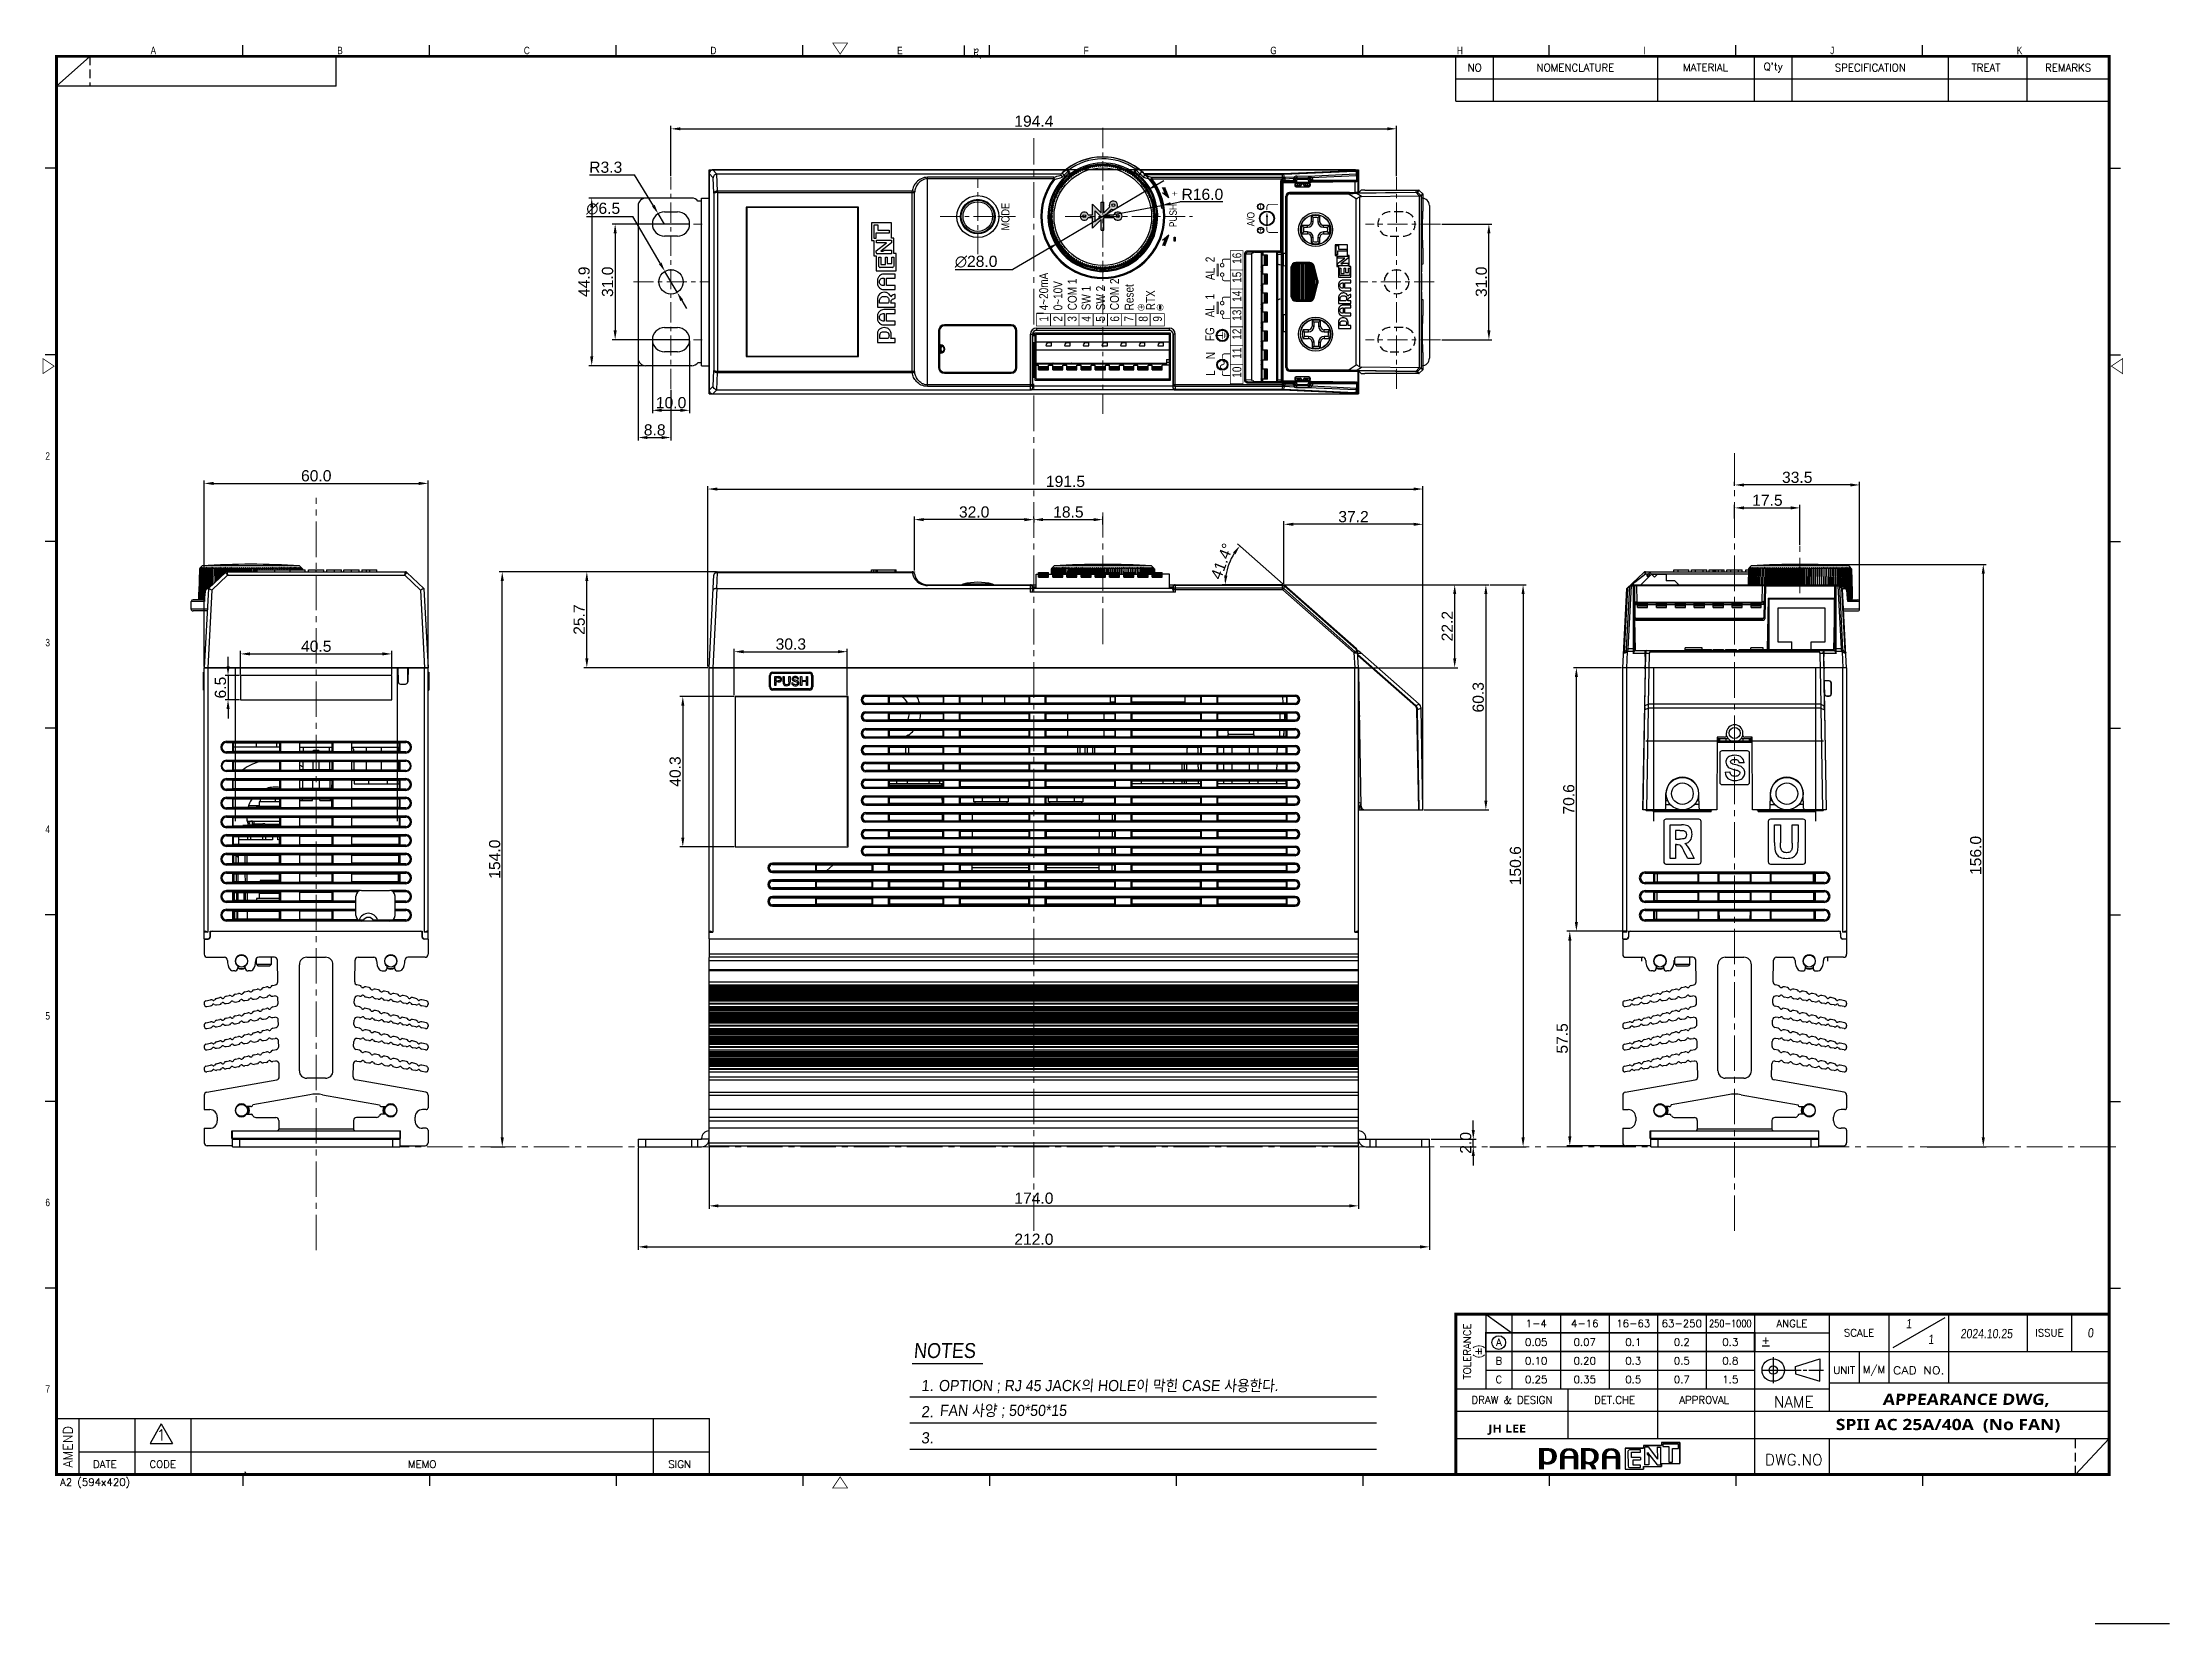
# Model space of a CAD drawing. Header units: millimetres. Extents: x 509 to 2449, y -194 to 649.
# Drawn here: x 1880 to 2449, y 226 to 649 of the extents above; entities that cross this region are included whole.
import ezdxf
from ezdxf.enums import TextEntityAlignment as Align

# ---------------------------------------------------------------- set-up
doc = ezdxf.new("R2010")
doc.units = ezdxf.units.MM
doc.header["$PDMODE"] = 3
doc.header["$PDSIZE"] = 0.7
for name, pattern in [('CENTER', [17.8, 10.75, -2.35, 2.35, -2.35]), ('CENTER2', [28.575, 19.05, -3.175, 3.175, -3.175]), ('HIDDEN', [3.525, 2.35, -1.175])]:
    doc.linetypes.add(name, pattern=pattern)
doc.layers.get('0').update_dxf_attribs({"linetype": 'CONTINUOUS'})
doc.layers.get('Defpoints').update_dxf_attribs({"linetype": 'CONTINUOUS'})
for name, color, linetype in [('1', 7, 'CENTER'), ('2', 2, 'CONTINUOUS'), ('30', 7, 'CONTINUOUS'), ('CV', 6, 'CONTINUOUS'), ('Dim', 1, 'CONTINUOUS'), ('SU', 7, 'CONTINUOUS')]:
    doc.layers.add(name, color=color, linetype=linetype)
doc.layers.add('3', color=112, linetype='CENTER', lineweight=15)
doc.styles.add('a', font='GOTHIC.TTF')
doc.styles.add('HANGUL1', font='arial.ttf', dxfattribs={"width": 0.8, "oblique": 5, "height": 2.5})
doc.styles.add('N', font='malgunbd.ttf')
doc.styles.add('OMI-1', font='arial.ttf', dxfattribs={"oblique": 1, "height": 3})
doc.styles.add('SIM', font='simplex')
doc.styles.get("Standard").update_dxf_attribs({"font": 'gulim.ttc', "width": 0.8})
doc.dimstyles.new('1', dxfattribs={"dimtxt": 5, "dimasz": 2.5, "dimexe": 0.8, "dimexo": 0.3, "dimgap": 0.5, "dimtad": 1, "dimtoh": 1, "dimdec": 1, "dimzin": 0, "dimdsep": 46, "dimtxsty": 'OMI-1', "dimcen": 0, "dimclrd": 256, "dimclre": 256, "dimclrt": 256, "dimadec": 0, "dimazin": 0, "dimtfac": 0.8, "dimtdec": 1, "dimtix": 1, "dimtmove": 0, "dimatfit": 3, "dimfxl": 1, "dimtolj": 1, "dimtzin": 0, "dimarcsym": 0})

msp = doc.modelspace()

# ---------------------------------------------------------------- texts
at = {"width": 0.85}
for s, p in [('A', (1908.52, 646.1)), ('B', (1958.52, 646.1)), ('C', (2008.52, 646.1)), ('D', (2058.52, 646.1)), ('E', (2108.52, 646.1)), ('F', (2158.52, 646.1)), ('G', (2208.52, 646.1)), ('H', (2258.52, 646.1)), ('I', (2308.52, 646.1)), ('J', (2358.52, 646.1)), ('K', (2408.52, 646.1)), ('2', (1880.33, 537.45)), ('3', (1880.33, 487.45)), ('4', (1880.33, 437.45)), ('5', (1880.33, 387.45)), ('6', (1880.33, 337.45)), ('7', (1880.33, 287.45))]:
    msp.add_text(s, height=2, dxfattribs=at).set_placement(p)
at = {"oblique": 5, "width": 0.8}
msp.add_text("`a'", height=2.5, rotation=180, dxfattribs=at).set_placement((2131.38, 647.61))
at = {"style": 'SIM'}
for s, height, p in [('NO', 2, (2263.27, 642.5)), ('NOMENCLATURE', 2, (2290.27, 642.5)), ("Q'ty", 2, (2343.27, 642.5)), ('SPECIFICATION', 2, (2369.27, 642.5)), ('TREAT', 2, (2400.27, 642.5)), ('REMARKS', 2, (2422.27, 642.5)), ('A', 2, (2269.77, 301.03)), ('0.05', 2, (2279.77, 301.03)), ('1-4', 2, (2279.77, 306.03)), ('4-16', 2, (2292.77, 306.03)), ('0.07', 2, (2292.77, 301.03)), ('16-63', 2, (2305.77, 306.03)), ('0.1', 2, (2305.77, 301.03)), ('63-250', 2, (2318.77, 306.03)), ('0.2', 2, (2318.77, 301.03)), ('0.3', 2, (2331.77, 301.03)), ('ANGLE', 2, (2348.27, 306.03)), ('SCALE', 2, (2366.27, 303.53)), ('ISSUE', 2, (2417.27, 303.53)), ('B', 2, (2269.77, 296.03)), ('0.10', 2, (2279.77, 296.03)), ('0.20', 2, (2292.77, 296.03)), ('0.3', 2, (2305.77, 296.03)), ('0.5', 2, (2318.77, 296.03)), ('0.8', 2, (2331.77, 296.03)), ('C', 2, (2269.77, 291.03)), ('0.25', 2, (2279.77, 291.03)), ('0.35', 2, (2292.77, 291.03)), ('0.5', 2, (2305.77, 291.03)), ('0.7', 2, (2318.77, 291.03)), ('1.5', 2, (2331.77, 291.03)), ('UNIT', 2, (2362.27, 293.53)), ('M/M', 2, (2370.27, 293.53)), ('DRAW & DESIGN', 2, (2273.27, 285.53)), ('DET.CHE', 2, (2300.77, 285.53)), ('APPROVAL', 2, (2324.77, 285.53)), ('NAME', 3, (2348.77, 285.03)), ('1', 3, (1911.37, 276.13)), ('DATE', 2, (1896.27, 268.31)), ('CODE', 2, (1911.77, 268.31)), ('MEMO', 2, (1981.27, 268.31)), ('SIGN', 2, (2050.27, 268.31)), ('DWG.NO', 3, (2348.77, 269.53))]:
    msp.add_text(s, height=height, dxfattribs=at).set_placement(p, align=Align.MIDDLE)
for s, p in [('MATERIAL', (2325.12, 641.56)), ('+', (2341.27, 300.53))]:
    msp.add_text(s, height=2, dxfattribs=at).set_placement(p, align=Align.CENTER)
for s, height, p in [('TOLERANCE', 2, (2262.27, 298.53)), ('( )', 2, (2265.27, 298.53)), ('-', 2, (2265.9, 298.55)), ('AMEND', 2.5, (1887.64, 272.98))]:
    msp.add_text(s, height=height, rotation=90, dxfattribs=at).set_placement(p, align=Align.CENTER)
at = {"style": 'SIM', "width": 0.8}
msp.add_text('250-1000', height=2, dxfattribs=at).set_placement((2331.77, 306.03), align=Align.MIDDLE)
at = {"oblique": 5}
for s, height, style, width, p in [('1', 2.5, 'OMI-1', 0.8, (2378.82, 304.71)), ('1', 2.5, 'OMI-1', 0.8, (2384.77, 300.54)), ('NOTES', 4, 'a', 0.9, (2112.92, 296.77)), ('OPTION ; RJ 45 JACK의 HOLE이 막힌 CASE 사용한다.', 3, 'HANGUL1', 0.9, (2119.65, 287.89)), ('APPEARANCE DWG,', 3, 'N', 1.2, (2372.55, 284.2)), ('FAN 사양 ; 50*50*15', 3, 'HANGUL1', 0.9, (2119.92, 281.23))]:
    msp.add_text(s, height=height, dxfattribs=dict(at, style=style, width=width)).set_placement(p)
at = {"style": 'OMI-1', "oblique": 5, "width": 0.8}
for s, p in [('2024.10.25', (2400.41, 303.31)), ('0', (2428.27, 303.53))]:
    msp.add_text(s, height=2.5, dxfattribs=at).set_placement(p, align=Align.MIDDLE_CENTER)
at = {"style": 'SIM'}
msp.add_text('+', height=2, rotation=90, dxfattribs=at).set_placement((2264.17, 298.55), align=Align.MIDDLE)
at = {"style": 'a', "oblique": 5}
for s, p in [('1.', (2114.95, 287.89)), ('2.', (2114.95, 280.89)), ('3.', (2114.95, 273.89))]:
    msp.add_text(s, height=3, dxfattribs=at).set_placement(p)
at = {"style": 'SIM', "width": 1.123032}
msp.add_text('CAD NO.', height=2, dxfattribs=at).set_placement((2375.36, 292.47), (2389.16, 292.47), align=Align.FIT)
at = {"style": 'N', "width": 1.2}
for s, height, p in [('SPII AC 25A/40A  (No FAN)', 3, (2360.02, 277.45)), ('JH LEE', 2.121, (2266.93, 276.81))]:
    msp.add_text(s, height=height, dxfattribs=at).set_placement(p)
at = {"style": 'SIM'}
msp.add_text('A2 (594x420)', height=2, dxfattribs=at).set_placement((1884.27, 262.53))
at = {"color": 0, "width": 13.767, "attachment_point": 1, "rotation": 90}
for s, insert, char_height in [('{\\fArial|b0|i0|c0|p34;MODE}', (2136.44, 598.89), 2.2), ('{\\fArial|b0|i0|c0|p34;PUSH}', (2181.47, 599.76), 2), ('{\\fArial|b0|i0|c0|p34;+}', (2181.88, 608.12), 2), ('{\\fArial|b0|i0|c0|p34;4~20mA}', (2146.6, 577.48), 2.4), ('{\\fArial|b0|i0|c0|p34;AL  2}', (2191.17, 585.59, -22.2), 2.4), ('{\\fArial|b0|i0|c0|p34;0~10V}', (2150.41, 577.48), 2.4), ('{\\fArial|b0|i0|c0|p34;COM 1}', (2154.27, 577.48, 22.2), 2.4), ('{\\fArial|b0|i0|c0|p34;SW 1}', (2157.95, 577.48, 22.2), 2.4), ('{\\fArial|b0|i0|c0|p34;SW 2}', (2161.85, 577.48, 22.2), 2.4), ('{\\fArial|b0|i0|c0|p34;COM 2}', (2165.57, 577.52, 22.2), 2.4), ('{\\fArial|b0|i0|c0|p34;Reset}', (2169.5, 577.48, 22.2), 2.4), ('{\\fArial|b0|i0|c0|p34;RTX }', (2175.25, 577.5), 2.4), ('{\\fArial|b0|i0|c0|p34;AL  1}', (2191.15, 575.6, 22.2), 2.4), ('{\\fArial|b0|i0|c0|p34;FG}', (2191.12, 569.22, -44.4), 2.4), ('{\\fArial|b0|i0|c0|p34;N}', (2191.32, 564.38, -22.2), 2.4), ('{\\fArial|b0|i0|c0|p34;L}', (2191.32, 559.91, -22.2), 2.4)]:
    msp.add_mtext(s, dxfattribs=dict(at, insert=insert, char_height=char_height))
at = {"color": 0, "char_height": 2.4, "width": 13.767, "attachment_point": 1, "rotation": 90, "line_spacing_factor": 0.7}
for s, insert in [('{\\fArial|b0|i0|c0|p34;16}', (2198.37, 589.92)), ('{\\fArial|b0|i0|c0|p34;15}', (2198.37, 584.83)), ('{\\fArial|b0|i0|c0|p34;14}', (2198.37, 579.75)), ('{\\fArial|b0|i0|c0|p34;1}', (2146.61, 574.44, -6.26)), ('{\\fArial|b0|i0|c0|p34;2}', (2150.4, 574.44, -22.2)), ('{\\fArial|b0|i0|c0|p34;3}', (2154.21, 574.44, -22.2)), ('{\\fArial|b0|i0|c0|p34;4}', (2158.02, 574.44)), ('{\\fArial|b0|i0|c0|p34;5}', (2161.83, 574.44)), ('{\\fArial|b0|i0|c0|p34;6}', (2165.64, 574.44)), ('{\\fArial|b0|i0|c0|p34;7}', (2169.45, 574.44)), ('{\\fArial|b0|i0|c0|p34;8}', (2173.26, 574.44)), ('{\\fArial|b0|i0|c0|p34;9}', (2177.07, 574.44)), ('{\\fArial|b0|i0|c0|p34;13}', (2198.37, 574.67)), ('{\\fArial|b0|i0|c0|p34;12}', (2198.37, 569.59)), ('{\\fArial|b0|i0|c0|p34;11}', (2198.37, 564.51, -22.2)), ('{\\fArial|b0|i0|c0|p34;10}', (2198.37, 559.43, -22.2))]:
    msp.add_mtext(s, dxfattribs=dict(at, insert=insert))
at = {"layer": '1', "color": 0, "insert": (2173.02, 577.82), "char_height": 1.76, "width": 12.115, "attachment_point": 1, "rotation": 90}
msp.add_mtext('{\\fArial|b0|i0|c0|p34;+}', dxfattribs=at)
at = {"layer": '30', "color": 7, "insert": (2205.13, 598.5), "char_height": 1.6, "width": 11.0136, "attachment_point": 1, "rotation": 90}
msp.add_mtext('{\\fArial|b0|i0|c0|p34;+}', dxfattribs=at)
at = {"layer": 'CV', "color": 7, "insert": (2202.28, 599.99, 22.2), "char_height": 2, "width": 15.9445, "attachment_point": 1, "rotation": 90, "line_spacing_factor": 1.35}
msp.add_mtext('{\\fArial|b0|i0|c0|p34;A/O }', dxfattribs=at)

# ---------------------------------------------------------------- blocks, each defined once
blk = doc.blocks.new('L1')
at = {"const_width": 0.3}
blk.add_lwpolyline([(0, 10), (0, 5), (72, 5), (72, 10), (0, 10)], dxfattribs=at)
blk.add_circle((3.44, 7.38), 1.84)
blk = doc.blocks.new('*D4069')
at = {"layer": 'Defpoints', "color": 0}
for p in [(2058.15, 353.63), (2232.15, 353.63), (2232.15, 337.54)]:
    blk.add_point(p, dxfattribs=at)
at = {"layer": 'Dim', "lineweight": -2}
for p, q in [((2058.15, 353.33), (2058.15, 336.74)), ((2232.15, 353.33), (2232.15, 336.74)), ((2060.65, 337.54), (2229.65, 337.54))]:
    blk.add_line(p, q, dxfattribs=at)
at = {"layer": 'Dim'}
for points in [[(2060.65, 337.95), (2060.65, 337.12), (2058.15, 337.54)], [(2229.65, 337.12), (2229.65, 337.95), (2232.15, 337.54)]]:
    blk.add_solid(points, dxfattribs=at)
at = {"layer": 'Dim', "insert": (2145.15, 339.57), "char_height": 3, "attachment_point": 5, "style": 'OMI-1'}
blk.add_mtext('\\A1;174.0', dxfattribs=at)
blk = doc.blocks.new('*D4070')
at = {"layer": 'Defpoints', "color": 0}
for p in [(2039.15, 353.38), (2251.15, 353.38), (2251.15, 326.55)]:
    blk.add_point(p, dxfattribs=at)
at = {"layer": 'Dim', "lineweight": -2}
for p, q in [((2039.15, 353.08), (2039.15, 325.75)), ((2251.15, 353.08), (2251.15, 325.75)), ((2041.65, 326.55), (2248.65, 326.55))]:
    blk.add_line(p, q, dxfattribs=at)
at = {"layer": 'Dim'}
for points in [[(2041.65, 326.97), (2041.65, 326.13), (2039.15, 326.55)], [(2248.65, 326.13), (2248.65, 326.97), (2251.15, 326.55)]]:
    blk.add_solid(points, dxfattribs=at)
at = {"layer": 'Dim', "insert": (2145.15, 328.58), "char_height": 3, "attachment_point": 5, "style": 'OMI-1'}
blk.add_mtext('\\A1;212.0', dxfattribs=at)
blk = doc.blocks.new('*D4071')
at = {"layer": 'Defpoints', "color": 0}
for p in [(2002.74, 507.43), (2060.45, 507.43), (1999.34, 353.38)]:
    blk.add_point(p, dxfattribs=at)
at = {"layer": 'Dim', "lineweight": -2}
for p, q in [((2060.15, 507.43), (2001.94, 507.43)), ((2002.74, 355.88), (2002.74, 504.93)), ((1999.64, 353.38), (2003.54, 353.38))]:
    blk.add_line(p, q, dxfattribs=at)
at = {"layer": 'Dim'}
for points in [[(2003.16, 504.93), (2002.32, 504.93), (2002.74, 507.43)], [(2002.32, 355.88), (2003.16, 355.88), (2002.74, 353.38)]]:
    blk.add_solid(points, dxfattribs=at)
at = {"layer": 'Dim', "insert": (2000.71, 430.4), "char_height": 3, "attachment_point": 5, "rotation": 90, "style": 'OMI-1'}
blk.add_mtext('\\A1;154.0', dxfattribs=at)
blk = doc.blocks.new('*D4072')
at = {"layer": 'Defpoints', "color": 0}
for p in [(2350.43, 509.42), (2384.21, 353.38), (2399.55, 353.38)]:
    blk.add_point(p, dxfattribs=at)
at = {"layer": 'Dim', "lineweight": -2}
for p, q in [((2350.73, 509.42), (2400.35, 509.42)), ((2399.55, 506.92), (2399.55, 355.88)), ((2384.51, 353.38), (2400.35, 353.38))]:
    blk.add_line(p, q, dxfattribs=at)
at = {"layer": 'Dim'}
for points in [[(2399.96, 506.92), (2399.13, 506.92), (2399.55, 509.42)], [(2399.13, 355.88), (2399.96, 355.88), (2399.55, 353.38)]]:
    blk.add_solid(points, dxfattribs=at)
at = {"layer": 'Dim', "insert": (2397.52, 431.4), "char_height": 3, "attachment_point": 5, "rotation": 90, "style": 'OMI-1'}
blk.add_mtext('\\A1;156.0', dxfattribs=at)
blk = doc.blocks.new('*D4073')
at = {"layer": 'Defpoints', "color": 0}
for p in [(2025.4, 507.43), (2038.56, 507.43), (2058.15, 481.73)]:
    blk.add_point(p, dxfattribs=at)
at = {"layer": 'Dim', "lineweight": -2}
for p, q in [((2038.26, 507.43), (2024.6, 507.43)), ((2025.4, 484.23), (2025.4, 504.93)), ((2057.85, 481.73), (2024.6, 481.73))]:
    blk.add_line(p, q, dxfattribs=at)
at = {"layer": 'Dim'}
for points in [[(2025.81, 504.93), (2024.98, 504.93), (2025.4, 507.43)], [(2024.98, 484.23), (2025.81, 484.23), (2025.4, 481.73)]]:
    blk.add_solid(points, dxfattribs=at)
at = {"layer": 'Dim', "insert": (2023.36, 494.58), "char_height": 3, "attachment_point": 5, "rotation": 90, "style": 'OMI-1'}
blk.add_mtext('\\A1;25.7', dxfattribs=at)
blk = doc.blocks.new('*D4074')
at = {"layer": 'Defpoints', "color": 0}
for p in [(2290.53, 481.73), (2302.93, 481.73), (2304.53, 411.13)]:
    blk.add_point(p, dxfattribs=at)
at = {"layer": 'Dim', "lineweight": -2}
for p, q in [((2302.63, 481.73), (2289.73, 481.73)), ((2290.53, 413.63), (2290.53, 479.23)), ((2304.23, 411.13), (2289.73, 411.13))]:
    blk.add_line(p, q, dxfattribs=at)
at = {"layer": 'Dim'}
for points in [[(2290.95, 479.23), (2290.11, 479.23), (2290.53, 481.73)], [(2290.11, 413.63), (2290.95, 413.63), (2290.53, 411.13)]]:
    blk.add_solid(points, dxfattribs=at)
at = {"layer": 'Dim', "insert": (2288.5, 446.43), "char_height": 3, "attachment_point": 5, "rotation": 90, "style": 'OMI-1'}
blk.add_mtext('\\A1;70.6', dxfattribs=at)
blk = doc.blocks.new('*D4075')
at = {"layer": 'Defpoints', "color": 0}
for p in [(2211.8, 503.93), (2257.92, 503.93), (2231.15, 481.73)]:
    blk.add_point(p, dxfattribs=at)
at = {"layer": 'Dim', "lineweight": -2}
for p, q in [((2212.1, 503.93), (2258.72, 503.93)), ((2257.92, 484.23), (2257.92, 501.43)), ((2231.45, 481.73), (2258.72, 481.73))]:
    blk.add_line(p, q, dxfattribs=at)
at = {"layer": 'Dim'}
for points in [[(2258.34, 501.43), (2257.51, 501.43), (2257.92, 503.93)], [(2257.51, 484.23), (2258.34, 484.23), (2257.92, 481.73)]]:
    blk.add_solid(points, dxfattribs=at)
at = {"layer": 'Dim', "insert": (2255.92, 492.83), "char_height": 3, "attachment_point": 5, "rotation": 90, "style": 'OMI-1'}
blk.add_mtext('\\A1;22.2', dxfattribs=at)
blk = doc.blocks.new('*D4076')
at = {"layer": 'Defpoints', "color": 0}
for p in [(2251.29, 503.93), (2249.39, 443.63), (2266.27, 443.63)]:
    blk.add_point(p, dxfattribs=at)
at = {"layer": 'Dim', "lineweight": -2}
for p, q in [((2251.59, 503.93), (2267.07, 503.93)), ((2266.27, 501.43), (2266.27, 446.13)), ((2249.69, 443.63), (2267.07, 443.63))]:
    blk.add_line(p, q, dxfattribs=at)
at = {"layer": 'Dim'}
for points in [[(2266.69, 501.43), (2265.86, 501.43), (2266.27, 503.93)], [(2265.86, 446.13), (2266.69, 446.13), (2266.27, 443.63)]]:
    blk.add_solid(points, dxfattribs=at)
at = {"layer": 'Dim', "insert": (2264.24, 473.78), "char_height": 3, "attachment_point": 5, "rotation": 90, "style": 'OMI-1'}
blk.add_mtext('\\A1;60.3', dxfattribs=at)
blk = doc.blocks.new('*D4077')
at = {"layer": 'Defpoints', "color": 0}
for p in [(2267.07, 503.93), (2267.07, 353.38), (2276.25, 353.38)]:
    blk.add_point(p, dxfattribs=at)
at = {"layer": 'Dim', "lineweight": -2}
for p, q in [((2267.37, 503.93), (2277.05, 503.93)), ((2276.25, 501.43), (2276.25, 355.88)), ((2267.37, 353.38), (2277.05, 353.38))]:
    blk.add_line(p, q, dxfattribs=at)
at = {"layer": 'Dim'}
for points in [[(2276.66, 501.43), (2275.83, 501.43), (2276.25, 503.93)], [(2275.83, 355.88), (2276.66, 355.88), (2276.25, 353.38)]]:
    blk.add_solid(points, dxfattribs=at)
at = {"layer": 'Dim', "insert": (2274.21, 428.65), "char_height": 3, "attachment_point": 5, "rotation": 90, "style": 'OMI-1'}
blk.add_mtext('\\A1;150.6', dxfattribs=at)
blk = doc.blocks.new('*D4078')
at = {"layer": 'Defpoints', "color": 0}
for p in [(2290.53, 411.13), (2288.77, 353.63), (2303.73, 353.63)]:
    blk.add_point(p, dxfattribs=at)
at = {"layer": 'Dim', "lineweight": -2}
for p, q in [((2290.23, 411.13), (2287.97, 411.13)), ((2288.77, 408.63), (2288.77, 356.13)), ((2303.43, 353.63), (2287.97, 353.63))]:
    blk.add_line(p, q, dxfattribs=at)
at = {"layer": 'Dim'}
for points in [[(2289.19, 408.63), (2288.35, 408.63), (2288.77, 411.13)], [(2288.35, 356.13), (2289.19, 356.13), (2288.77, 353.63)]]:
    blk.add_solid(points, dxfattribs=at)
at = {"layer": 'Dim', "insert": (2286.74, 382.38), "char_height": 3, "attachment_point": 5, "rotation": 90, "style": 'OMI-1'}
blk.add_mtext('\\A1;57.5', dxfattribs=at)
blk = doc.blocks.new('*D4079')
at = {"layer": 'Defpoints', "color": 0}
for p in [(1982.88, 531.1), (1922.88, 481.73), (1982.88, 481.73)]:
    blk.add_point(p, dxfattribs=at)
at = {"layer": 'Dim', "lineweight": -2}
for p, q in [((1922.88, 482.03), (1922.88, 531.9)), ((1925.38, 531.1), (1980.38, 531.1)), ((1982.88, 482.03), (1982.88, 531.9))]:
    blk.add_line(p, q, dxfattribs=at)
at = {"layer": 'Dim'}
for points in [[(1925.38, 531.52), (1925.38, 530.69), (1922.88, 531.1)], [(1980.38, 530.69), (1980.38, 531.52), (1982.88, 531.1)]]:
    blk.add_solid(points, dxfattribs=at)
at = {"layer": 'Dim', "insert": (1952.88, 533.13), "char_height": 3, "attachment_point": 5, "style": 'OMI-1'}
blk.add_mtext('\\A1;60.0', dxfattribs=at)
blk = doc.blocks.new('*D4080')
at = {"layer": 'Defpoints', "color": 0}
for p in [(2113.15, 521.4), (2145.15, 522.01), (2113.15, 507.43)]:
    blk.add_point(p, dxfattribs=at)
at = {"layer": 'Dim', "lineweight": -2}
for p, q in [((2113.15, 507.73), (2113.15, 522.2)), ((2142.65, 521.4), (2115.65, 521.4)), ((2145.15, 521.71), (2145.15, 520.6))]:
    blk.add_line(p, q, dxfattribs=at)
at = {"layer": 'Dim'}
for points in [[(2115.65, 521.82), (2115.65, 520.98), (2113.15, 521.4)], [(2142.65, 520.98), (2142.65, 521.82), (2145.15, 521.4)]]:
    blk.add_solid(points, dxfattribs=at)
at = {"layer": 'Dim', "insert": (2129.15, 523.43), "char_height": 3, "attachment_point": 5, "style": 'OMI-1'}
blk.add_mtext('\\A1;32.0', dxfattribs=at)
blk = doc.blocks.new('*D4081')
at = {"layer": 'Defpoints', "color": 0}
for p in [(2145.15, 521.4), (2163.65, 521.4), (2163.65, 519.79)]:
    blk.add_point(p, dxfattribs=at)
at = {"layer": 'Dim', "lineweight": -2}
for p, q in [((2145.15, 521.7), (2145.15, 522.2)), ((2147.65, 521.4), (2161.15, 521.4)), ((2163.65, 520.09), (2163.65, 522.2))]:
    blk.add_line(p, q, dxfattribs=at)
at = {"layer": 'Dim'}
for points in [[(2147.65, 521.82), (2147.65, 520.98), (2145.15, 521.4)], [(2161.15, 520.98), (2161.15, 521.82), (2163.65, 521.4)]]:
    blk.add_solid(points, dxfattribs=at)
at = {"layer": 'Dim', "insert": (2154.4, 523.43), "char_height": 3, "attachment_point": 5, "style": 'OMI-1'}
blk.add_mtext('\\A1;18.5', dxfattribs=at)
blk = doc.blocks.new('*D4082')
at = {"layer": 'Defpoints', "color": 0}
for p in [(2350.43, 524.54), (2332.93, 521.4), (2350.43, 514.34)]:
    blk.add_point(p, dxfattribs=at)
at = {"layer": 'Dim', "lineweight": -2}
for p, q in [((2332.93, 521.7), (2332.93, 525.34)), ((2335.43, 524.54), (2347.93, 524.54)), ((2350.43, 514.64), (2350.43, 525.34))]:
    blk.add_line(p, q, dxfattribs=at)
at = {"layer": 'Dim'}
for points in [[(2335.43, 524.96), (2335.43, 524.13), (2332.93, 524.54)], [(2347.93, 524.13), (2347.93, 524.96), (2350.43, 524.54)]]:
    blk.add_solid(points, dxfattribs=at)
at = {"layer": 'Dim', "insert": (2341.68, 526.58), "char_height": 3, "attachment_point": 5, "style": 'OMI-1'}
blk.add_mtext('\\A1;17.5', dxfattribs=at)
blk = doc.blocks.new('*D4083')
at = {"layer": 'Defpoints', "color": 0}
for p in [(2332.93, 530.69), (2332.93, 530.17), (2366.42, 497.44)]:
    blk.add_point(p, dxfattribs=at)
at = {"layer": 'Dim', "lineweight": -2}
for p, q in [((2332.93, 530.47), (2332.93, 531.49)), ((2363.92, 530.69), (2335.43, 530.69)), ((2366.42, 497.74), (2366.42, 531.49))]:
    blk.add_line(p, q, dxfattribs=at)
at = {"layer": 'Dim'}
for points in [[(2335.43, 531.1), (2335.43, 530.27), (2332.93, 530.69)], [(2363.92, 530.27), (2363.92, 531.1), (2366.42, 530.69)]]:
    blk.add_solid(points, dxfattribs=at)
at = {"layer": 'Dim', "insert": (2349.67, 532.72), "char_height": 3, "attachment_point": 5, "style": 'OMI-1'}
blk.add_mtext('\\A1;33.5', dxfattribs=at)
blk = doc.blocks.new('*D4084')
at = {"layer": 'Defpoints', "color": 0}
for p in [(2179.36, 605.58), (2163.65, 602.6)]:
    blk.add_point(p, dxfattribs=at)
at = {"layer": 'Dim', "lineweight": -2}
for p, q in [((2163.65, 602.6), (2179.36, 605.58)), ((2181.82, 606.05), (2184.27, 606.52)), ((2195.81, 606.52), (2184.27, 606.52))]:
    blk.add_line(p, q, dxfattribs=at)
blk.add_arc((2163.65, 602.6), 15.99, 7.8728, 45.8284, dxfattribs=at)
at = {"layer": 'Dim'}
blk.add_solid([(2181.74, 606.46), (2181.89, 605.64), (2179.36, 605.58)], dxfattribs=at)
at = {"layer": 'Dim', "insert": (2190.29, 608.55), "char_height": 3, "attachment_point": 5, "style": 'OMI-1'}
blk.add_mtext('\\A1;R16.0', dxfattribs=at)
blk = doc.blocks.new('*D4085')
at = {"layer": 'Defpoints', "color": 0}
for p in [(2175.69, 609.72), (2151.61, 595.49)]:
    blk.add_point(p, dxfattribs=at)
at = {"layer": 'Dim', "lineweight": -2}
for p, q in [((2177.84, 610.99), (2180, 612.26)), ((2175.69, 609.72), (2151.61, 595.49)), ((2149.45, 594.22), (2139.58, 588.39)), ((2124.05, 588.39), (2139.58, 588.39))]:
    blk.add_line(p, q, dxfattribs=at)
blk.add_arc((2163.65, 602.6), 13.99, 125.9748, 213.8448, dxfattribs=at)
at = {"layer": 'Dim'}
for points in [[(2177.63, 611.35), (2178.06, 610.63), (2175.69, 609.72)], [(2149.67, 593.86), (2149.24, 594.58), (2151.61, 595.49)]]:
    blk.add_solid(points, dxfattribs=at)
at = {"layer": 'Dim', "insert": (2129.69, 590.51), "char_height": 3, "attachment_point": 5, "style": 'OMI-1'}
blk.add_mtext('\\A1;∅28.0', dxfattribs=at)
blk = doc.blocks.new('*D4086')
at = {"layer": 'Defpoints', "color": 0}
for p in [(2041.15, 607.55), (2026.71, 562.65), (2041.15, 562.65)]:
    blk.add_point(p, dxfattribs=at)
at = {"layer": 'Dim', "lineweight": -2}
for p, q in [((2040.85, 607.55), (2025.91, 607.55)), ((2026.71, 605.05), (2026.71, 565.15)), ((2040.85, 562.65), (2025.91, 562.65))]:
    blk.add_line(p, q, dxfattribs=at)
at = {"layer": 'Dim'}
for points in [[(2027.13, 605.05), (2026.3, 605.05), (2026.71, 607.55)], [(2026.3, 565.15), (2027.13, 565.15), (2026.71, 562.65)]]:
    blk.add_solid(points, dxfattribs=at)
at = {"layer": 'Dim', "insert": (2024.68, 585.1), "char_height": 3, "attachment_point": 5, "rotation": 90, "style": 'OMI-1'}
blk.add_mtext('\\A1;44.9', dxfattribs=at)
blk = doc.blocks.new('*D4087')
at = {"layer": 'Defpoints', "color": 0}
for p in [(2052.95, 600.6), (2032.99, 569.6), (2052.95, 569.6)]:
    blk.add_point(p, dxfattribs=at)
at = {"layer": 'Dim', "lineweight": -2}
for p, q in [((2052.65, 600.6), (2032.19, 600.6)), ((2032.99, 598.1), (2032.99, 572.1)), ((2052.65, 569.6), (2032.19, 569.6))]:
    blk.add_line(p, q, dxfattribs=at)
at = {"layer": 'Dim'}
for points in [[(2033.41, 598.1), (2032.58, 598.1), (2032.99, 600.6)], [(2032.58, 572.1), (2033.41, 572.1), (2032.99, 569.6)]]:
    blk.add_solid(points, dxfattribs=at)
at = {"layer": 'Dim', "insert": (2030.96, 585.1), "char_height": 3, "attachment_point": 5, "rotation": 90, "style": 'OMI-1'}
blk.add_mtext('\\A1;31.0', dxfattribs=at)
blk = doc.blocks.new('*D4088')
at = {"layer": 'Defpoints', "color": 0}
for p in [(2251.35, 355.38), (2259.51, 353.38), (2262.9, 355.38)]:
    blk.add_point(p, dxfattribs=at)
at = {"layer": 'Dim', "lineweight": -2}
for p, q in [((2262.9, 357.88), (2262.9, 360.38)), ((2251.65, 355.38), (2263.7, 355.38)), ((2259.81, 353.38), (2263.7, 353.38)), ((2262.9, 353.38), (2262.9, 355.38)), ((2262.9, 350.88), (2262.9, 348.38))]:
    blk.add_line(p, q, dxfattribs=at)
at = {"layer": 'Dim'}
for points in [[(2262.49, 357.88), (2263.32, 357.88), (2262.9, 355.38)], [(2263.32, 350.88), (2262.49, 350.88), (2262.9, 353.38)]]:
    blk.add_solid(points, dxfattribs=at)
at = {"layer": 'Dim', "insert": (2260.87, 354.38), "char_height": 3, "attachment_point": 5, "rotation": 90, "style": 'OMI-1'}
blk.add_mtext('\\A1;2.0', dxfattribs=at)
blk = doc.blocks.new('*D4089')
at = {"layer": 'Defpoints', "color": 0}
for p in [(2249.39, 529.6), (2057.85, 481.73), (2249.39, 443.63)]:
    blk.add_point(p, dxfattribs=at)
at = {"layer": 'Dim', "lineweight": -2}
for p, q in [((2057.85, 482.03), (2057.85, 530.4)), ((2249.39, 443.93), (2249.39, 530.4)), ((2060.35, 529.6), (2246.89, 529.6))]:
    blk.add_line(p, q, dxfattribs=at)
at = {"layer": 'Dim'}
for points in [[(2060.35, 530.01), (2060.35, 529.18), (2057.85, 529.6)], [(2246.89, 529.18), (2246.89, 530.01), (2249.39, 529.6)]]:
    blk.add_solid(points, dxfattribs=at)
at = {"layer": 'Dim', "insert": (2153.62, 531.63), "char_height": 3, "attachment_point": 5, "style": 'OMI-1'}
blk.add_mtext('\\A1;191.5', dxfattribs=at)
blk = doc.blocks.new('*D4090')
at = {"layer": 'Defpoints', "color": 0}
for p in [(2198.21, 511.24), (2212.46, 503.68), (2220.96, 503.93), (2257.37, 503.93), (2231.58, 486.81)]:
    blk.add_point(p, dxfattribs=at)
at = {"layer": 'Dim', "lineweight": -2}
for p, q in [((2211.95, 504.13), (2199.76, 514.89)), ((2211.88, 503.93), (2195.61, 503.93))]:
    blk.add_line(p, q, dxfattribs=at)
blk.add_arc((2212.18, 503.93), 15.77, 147.6676, 170.9064, dxfattribs=at)
at = {"layer": 'Dim'}
for points in [[(2199.19, 512.11), (2198.52, 512.61), (2200.36, 514.36)], [(2196.19, 506.45), (2197.02, 506.39), (2196.41, 503.93)]]:
    blk.add_solid(points, dxfattribs=at)
at = {"layer": 'Dim', "insert": (2195.54, 510.22), "char_height": 3, "attachment_point": 5, "rotation": 69.287, "style": 'OMI-1'}
blk.add_mtext('\\A1;41.4%%d', dxfattribs=at)
blk = doc.blocks.new('*D4091')
at = {"layer": 'Defpoints', "color": 0}
for p in [(2212.18, 520.15), (2249.39, 516.73), (2212.18, 503.93)]:
    blk.add_point(p, dxfattribs=at)
at = {"layer": 'Dim', "lineweight": -2}
for p, q in [((2212.18, 504.23), (2212.18, 520.95)), ((2246.89, 520.15), (2214.68, 520.15)), ((2249.39, 517.03), (2249.39, 520.95))]:
    blk.add_line(p, q, dxfattribs=at)
at = {"layer": 'Dim'}
for points in [[(2214.68, 520.57), (2214.68, 519.73), (2212.18, 520.15)], [(2246.89, 519.73), (2246.89, 520.57), (2249.39, 520.15)]]:
    blk.add_solid(points, dxfattribs=at)
at = {"layer": 'Dim', "insert": (2230.78, 522.18), "char_height": 3, "attachment_point": 5, "style": 'OMI-1'}
blk.add_mtext('\\A1;37.2', dxfattribs=at)
blk = doc.blocks.new('*D4092')
at = {"layer": 'Defpoints', "color": 0}
for p in [(2039.15, 564.65), (2047.95, 556.45), (2047.95, 543.4)]:
    blk.add_point(p, dxfattribs=at)
at = {"layer": 'Dim', "lineweight": -2}
for p, q in [((2039.15, 564.35), (2039.15, 542.6)), ((2047.95, 556.15), (2047.95, 542.6)), ((2041.65, 543.4), (2045.45, 543.4))]:
    blk.add_line(p, q, dxfattribs=at)
at = {"layer": 'Dim'}
for points in [[(2041.65, 543.81), (2041.65, 542.98), (2039.15, 543.4)], [(2045.45, 542.98), (2045.45, 543.81), (2047.95, 543.4)]]:
    blk.add_solid(points, dxfattribs=at)
at = {"layer": 'Dim', "insert": (2043.55, 545.43), "char_height": 3, "attachment_point": 5, "style": 'OMI-1'}
blk.add_mtext('\\A1;8.8', dxfattribs=at)
blk = doc.blocks.new('*D4093')
at = {"layer": 'Defpoints', "color": 0}
for p in [(2042.95, 569.6), (2052.95, 569.6), (2052.95, 550.69)]:
    blk.add_point(p, dxfattribs=at)
at = {"layer": 'Dim', "lineweight": -2}
for p, q in [((2042.95, 569.3), (2042.95, 549.89)), ((2052.95, 569.3), (2052.95, 549.89)), ((2045.45, 550.69), (2050.45, 550.69))]:
    blk.add_line(p, q, dxfattribs=at)
at = {"layer": 'Dim'}
for points in [[(2045.45, 551.1), (2045.45, 550.27), (2042.95, 550.69)], [(2050.45, 550.27), (2050.45, 551.1), (2052.95, 550.69)]]:
    blk.add_solid(points, dxfattribs=at)
at = {"layer": 'Dim', "insert": (2047.95, 552.72), "char_height": 3, "attachment_point": 5, "style": 'OMI-1'}
blk.add_mtext('\\A1;10.0', dxfattribs=at)
blk = doc.blocks.new('*D4094')
at = {"layer": 'Defpoints', "color": 0}
for p in [(2046.31, 587.91), (2049.59, 582.3)]:
    blk.add_point(p, dxfattribs=at)
at = {"layer": 'Dim', "lineweight": -2}
for p, q in [((2025.29, 602.61), (2037.76, 602.61)), ((2045.06, 590.07), (2037.76, 602.61)), ((2049.59, 582.3), (2046.31, 587.91)), ((2050.84, 580.14), (2052.1, 577.98))]:
    blk.add_line(p, q, dxfattribs=at)
at = {"layer": 'Dim'}
for points in [[(2044.7, 589.86), (2045.42, 590.28), (2046.31, 587.91)], [(2051.2, 580.35), (2050.48, 579.93), (2049.59, 582.3)]]:
    blk.add_solid(points, dxfattribs=at)
at = {"layer": 'Dim', "insert": (2029.78, 604.72), "char_height": 3, "attachment_point": 5, "style": 'OMI-1'}
blk.add_mtext('\\A1;∅6.5', dxfattribs=at)
blk = doc.blocks.new('*D4095')
at = {"layer": 'Defpoints', "color": 0}
for p in [(2044.51, 603.38), (2046.2, 600.6)]:
    blk.add_point(p, dxfattribs=at)
at = {"layer": 'Dim', "lineweight": -2}
for p, q in [((2026.09, 613.77), (2038.21, 613.77)), ((2043.22, 605.52), (2038.21, 613.77)), ((2046.2, 600.6), (2044.51, 603.38))]:
    blk.add_line(p, q, dxfattribs=at)
at = {"layer": 'Dim'}
blk.add_solid([(2042.86, 605.3), (2043.57, 605.74), (2044.51, 603.38)], dxfattribs=at)
at = {"layer": 'Dim', "insert": (2030.44, 615.8), "char_height": 3, "attachment_point": 5, "style": 'OMI-1'}
blk.add_mtext('\\A1;R3.3', dxfattribs=at)
blk = doc.blocks.new('*D4096')
at = {"layer": 'Defpoints', "color": 0}
for p in [(2065.18, 474.03), (2051.11, 433.73), (2065.15, 433.73)]:
    blk.add_point(p, dxfattribs=at)
at = {"layer": 'Dim', "lineweight": -2}
for p, q in [((2064.88, 474.03), (2050.31, 474.03)), ((2051.11, 471.53), (2051.11, 436.23)), ((2064.85, 433.73), (2050.31, 433.73))]:
    blk.add_line(p, q, dxfattribs=at)
at = {"layer": 'Dim'}
for points in [[(2051.53, 471.53), (2050.7, 471.53), (2051.11, 474.03)], [(2050.7, 436.23), (2051.53, 436.23), (2051.11, 433.73)]]:
    blk.add_solid(points, dxfattribs=at)
at = {"layer": 'Dim', "insert": (2049.08, 453.88), "char_height": 3, "attachment_point": 5, "rotation": 90, "style": 'OMI-1'}
blk.add_mtext('\\A1;40.3', dxfattribs=at)
blk = doc.blocks.new('*D4097')
at = {"layer": 'Defpoints', "color": 0}
for p in [(1973.13, 485.42), (1932.63, 479.63), (1973.13, 479.63)]:
    blk.add_point(p, dxfattribs=at)
at = {"layer": 'Dim', "lineweight": -2}
for p, q in [((1932.63, 479.93), (1932.63, 486.22)), ((1935.13, 485.42), (1970.63, 485.42)), ((1973.13, 479.93), (1973.13, 486.22))]:
    blk.add_line(p, q, dxfattribs=at)
at = {"layer": 'Dim'}
for points in [[(1935.13, 485.84), (1935.13, 485.01), (1932.63, 485.42)], [(1970.63, 485.01), (1970.63, 485.84), (1973.13, 485.42)]]:
    blk.add_solid(points, dxfattribs=at)
at = {"layer": 'Dim', "insert": (1952.88, 487.46), "char_height": 3, "attachment_point": 5, "style": 'OMI-1'}
blk.add_mtext('\\A1;40.5', dxfattribs=at)
blk = doc.blocks.new('*D4098')
at = {"layer": 'Defpoints', "color": 0}
for p in [(1932.63, 479.63), (1929.27, 473.13), (1932.63, 473.13)]:
    blk.add_point(p, dxfattribs=at)
at = {"layer": 'Dim', "lineweight": -2}
for p, q in [((1929.27, 482.13), (1929.27, 484.63)), ((1932.33, 479.63), (1928.47, 479.63)), ((1929.27, 479.63), (1929.27, 473.13)), ((1932.33, 473.13), (1928.47, 473.13)), ((1929.27, 470.63), (1929.27, 468.13))]:
    blk.add_line(p, q, dxfattribs=at)
at = {"layer": 'Dim'}
for points in [[(1928.86, 482.13), (1929.69, 482.13), (1929.27, 479.63)], [(1929.69, 470.63), (1928.86, 470.63), (1929.27, 473.13)]]:
    blk.add_solid(points, dxfattribs=at)
at = {"layer": 'Dim', "insert": (1927.24, 476.38), "char_height": 3, "attachment_point": 5, "rotation": 90, "style": 'OMI-1'}
blk.add_mtext('\\A1;6.5', dxfattribs=at)
blk = doc.blocks.new('*D4099')
at = {"layer": 'Defpoints', "color": 0}
for p in [(2095.18, 486.02), (2064.88, 474.03), (2095.18, 474.03)]:
    blk.add_point(p, dxfattribs=at)
at = {"layer": 'Dim', "lineweight": -2}
for p, q in [((2064.88, 474.33), (2064.88, 486.82)), ((2067.38, 486.02), (2092.68, 486.02)), ((2095.18, 474.33), (2095.18, 486.82))]:
    blk.add_line(p, q, dxfattribs=at)
at = {"layer": 'Dim'}
for points in [[(2067.38, 486.43), (2067.38, 485.6), (2064.88, 486.02)], [(2092.68, 485.6), (2092.68, 486.43), (2095.18, 486.02)]]:
    blk.add_solid(points, dxfattribs=at)
at = {"layer": 'Dim', "insert": (2080.03, 488.05), "char_height": 3, "attachment_point": 5, "style": 'OMI-1'}
blk.add_mtext('\\A1;30.3', dxfattribs=at)
blk = doc.blocks.new('*D4100')
at = {"layer": 'Defpoints', "color": 0}
for p in [(2242.35, 626.11), (2047.95, 613.12), (2242.35, 613.12)]:
    blk.add_point(p, dxfattribs=at)
at = {"layer": 'Dim', "lineweight": -2}
for p, q in [((2047.95, 613.42), (2047.95, 626.91)), ((2242.35, 613.42), (2242.35, 626.91)), ((2050.45, 626.11), (2239.85, 626.11))]:
    blk.add_line(p, q, dxfattribs=at)
at = {"layer": 'Dim'}
for points in [[(2050.45, 626.53), (2050.45, 625.7), (2047.95, 626.11)], [(2239.85, 625.7), (2239.85, 626.53), (2242.35, 626.11)]]:
    blk.add_solid(points, dxfattribs=at)
at = {"layer": 'Dim', "insert": (2145.15, 628.14), "char_height": 3, "attachment_point": 5, "style": 'OMI-1'}
blk.add_mtext('\\A1;194.4', dxfattribs=at)
blk = doc.blocks.new('*D4101')
at = {"layer": 'Defpoints', "color": 0}
for p in [(2254.16, 600.6), (2267.09, 600.6), (2254.16, 569.6)]:
    blk.add_point(p, dxfattribs=at)
at = {"layer": 'Dim', "lineweight": -2}
for p, q in [((2254.46, 600.6), (2267.89, 600.6)), ((2267.09, 572.1), (2267.09, 598.1)), ((2254.46, 569.6), (2267.89, 569.6))]:
    blk.add_line(p, q, dxfattribs=at)
at = {"layer": 'Dim'}
for points in [[(2267.51, 598.1), (2266.67, 598.1), (2267.09, 600.6)], [(2266.67, 572.1), (2267.51, 572.1), (2267.09, 569.6)]]:
    blk.add_solid(points, dxfattribs=at)
at = {"layer": 'Dim', "insert": (2265.06, 585.1), "char_height": 3, "attachment_point": 5, "rotation": 90, "style": 'OMI-1'}
blk.add_mtext('\\A1;31.0', dxfattribs=at)

# ---------------------------------------------------------------- dimensions: what is measured, and where the dimension line sits
at = {"layer": 'Dim'}
for base, p1, p2, picture, middle in [((2242.35, 626.11), (2047.95, 613.12), (2242.35, 613.12), '*D4100', (2145.15, 628.14)), ((2047.95, 543.4), (2039.15, 564.65), (2047.95, 556.45), '*D4092', (2043.55, 545.43)), ((2052.95, 550.69), (2042.95, 569.6), (2052.95, 569.6), '*D4093', (2047.95, 552.72)), ((1982.88, 531.1), (1922.88, 481.73), (1982.88, 481.73), '*D4079', (1952.88, 533.13)), ((2249.39, 529.6), (2057.85, 481.73), (2249.39, 443.63), '*D4089', (2153.62, 531.63)), ((2332.93, 530.69), (2366.42, 497.44), (2332.93, 530.17), '*D4083', (2349.67, 532.72)), ((2113.15, 521.4), (2145.15, 522.01), (2113.15, 507.43), '*D4080', (2129.15, 523.43)), ((2163.65, 521.4), (2145.15, 521.4), (2163.65, 519.79), '*D4081', (2154.4, 523.43)), ((2350.43, 524.54), (2332.93, 521.4), (2350.43, 514.34), '*D4082', (2341.68, 526.58)), ((2212.18, 520.15), (2249.39, 516.73), (2212.18, 503.93), '*D4091', (2230.78, 522.18)), ((1973.13, 485.42), (1932.63, 479.63), (1973.13, 479.63), '*D4097', (1952.88, 487.46)), ((2095.18, 486.02), (2064.88, 474.03), (2095.18, 474.03), '*D4099', (2080.03, 488.05)), ((2251.15, 326.55), (2039.15, 353.38), (2251.15, 353.38), '*D4070', (2145.15, 328.58)), ((2232.15, 337.54), (2058.15, 353.63), (2232.15, 353.63), '*D4069', (2145.15, 339.57))]:
    dim = msp.add_linear_dim(base=base, p1=p1, p2=p2, dimstyle='1', dxfattribs=at)
    dim.commit()
    dim.dimension.update_dxf_attribs({"geometry": picture, "text_midpoint": middle})
dim = msp.add_radius_dim(center=(2046.1995, 600.6043), mpoint=(2044.5126, 603.3822), dimstyle='1', dxfattribs=at)
dim.commit()
dim.dimension.update_dxf_attribs({"geometry": '*D4095', "text_midpoint": (2030.4439, 613.7661), "dimtype": 164})
for p1, p2, picture, middle in [((2175.69, 609.72), (2151.61, 595.49), '*D4085', (2129.69, 588.39)), ((2049.59, 582.3), (2046.31, 587.91), '*D4094', (2029.78, 602.61))]:
    dim = msp.add_diameter_dim_2p(p1=p1, p2=p2, dimstyle='1', dxfattribs=at)
    dim.commit()
    dim.dimension.update_dxf_attribs({"geometry": picture, "text_midpoint": middle, "dimtype": 163})
dim = msp.add_radius_dim(center=(2163.65, 602.6), mpoint=(2179.36, 605.58), dimstyle='1', dxfattribs=at)
dim.commit()
dim.dimension.update_dxf_attribs({"geometry": '*D4084', "text_midpoint": (2190.29, 608.55)})
for base, p1, p2, picture, middle in [((2026.71, 562.65), (2041.15, 607.55), (2041.15, 562.65), '*D4086', (2024.68, 585.1)), ((2032.99, 569.6), (2052.95, 600.6), (2052.95, 569.6), '*D4087', (2030.96, 585.1)), ((2267.09, 600.6), (2254.16, 569.6), (2254.16, 600.6), '*D4101', (2265.06, 585.1)), ((2002.73948, 507.42839), (1999.33685, 353.37844), (2060.44562, 507.42839), '*D4071', (2000.70776, 430.40341)), ((2025.4, 507.43), (2058.15, 481.73), (2038.56, 507.43), '*D4073', (2023.36, 494.58)), ((2399.55, 353.38), (2350.43, 509.42), (2384.21, 353.38), '*D4072', (2397.52, 431.4)), ((2266.27, 443.63), (2251.29, 503.93), (2249.39, 443.63), '*D4076', (2264.24, 473.78)), ((2276.24668158, 353.37843765), (2267.07263814, 503.92843765), (2267.07263814, 353.37843765), '*D4077', (2274.21496262, 428.65343765)), ((1929.27, 473.13), (1932.63, 479.63), (1932.63, 473.13), '*D4098', (1927.24, 476.38)), ((2290.53, 481.73), (2304.53, 411.13), (2302.93, 481.73), '*D4074', (2288.5, 446.43)), ((2051.11, 433.73), (2065.18, 474.03), (2065.15, 433.73), '*D4096', (2049.08, 453.88)), ((2288.77, 353.63), (2290.53, 411.13), (2303.73, 353.63), '*D4078', (2286.74, 382.38)), ((2262.9, 355.38), (2259.51, 353.38), (2251.35, 355.38), '*D4088', (2260.87, 354.38))]:
    dim = msp.add_linear_dim(base=base, p1=p1, p2=p2, angle=90, dimstyle='1', dxfattribs=at)
    dim.commit()
    dim.dimension.update_dxf_attribs({"geometry": picture, "text_midpoint": middle})
dim = msp.add_angular_dim_2l(base=(2198.21, 511.24), line1=((2231.58, 486.81), (2212.46, 503.68)), line2=((2257.37, 503.93), (2220.96, 503.93)), dimstyle='1', override={"dimadec": 1}, dxfattribs=at)
dim.commit()
dim.dimension.update_dxf_attribs({"geometry": '*D4090', "text_midpoint": (2195.54, 510.22)})
dim = msp.add_linear_dim(base=(2257.92, 503.93), p1=(2231.15, 481.73), p2=(2211.8, 503.93), angle=90, dimstyle='1', dxfattribs=at)
dim.commit()
dim.dimension.update_dxf_attribs({"geometry": '*D4075', "text_midpoint": (2257.92, 492.83), "dimtype": 160})

# ---------------------------------------------------------------- hatches: boundary and pattern name
h = msp.add_hatch(color=0)
h.dxf.hatch_style = 1
h.paths.add_polyline_path([(2180.23, 610.4), (2179.45, 610.4, -0.016662), (2180.06, 609), (2179.61, 609), (2181.29, 607.6, 0.031781), (2180.23, 610.4)], is_closed=False)
h = msp.add_hatch(color=0)
h.dxf.hatch_style = 1
h.paths.add_polyline_path([(2163.18, 598.96), (2163.93, 598.96), (2163.93, 602.34), (2166.62, 602.34, 5.828427), (2166.62, 603.09), (2164.46, 603.09), (2165.99, 604.62, 5.828427), (2165.46, 605.15), (2163.93, 603.62), (2163.93, 606.46), (2163.18, 606.46), (2163.18, 603.62), (2160.85, 605.95), (2160.85, 603.09), (2159.74, 603.09, 5.828427), (2159.74, 602.34), (2160.85, 602.34), (2160.85, 599.47), (2163.18, 601.81), (2163.18, 598.96)], is_closed=False)
h.paths.add_polyline_path([(2166.85, 605.63, 1), (2166.1, 605.63, 1), (2166.85, 605.63, 1)], is_closed=False, flags=16)
h.paths.add_polyline_path([(2168.06, 602.71, 1), (2167.31, 602.71, 1), (2168.06, 602.71, 1)], is_closed=False, flags=16)
h.paths.add_polyline_path([(2163.03, 602.71), (2161.6, 601.28), (2161.6, 604.14), (2163.03, 602.71)], is_closed=False, flags=16)
h.paths.add_polyline_path([(2159.06, 602.71, 1), (2158.31, 602.71, 1), (2159.06, 602.71, 1)], is_closed=False, flags=16)
h = msp.add_hatch(color=0)
h.dxf.hatch_style = 1
h.paths.add_polyline_path([(2180.23, 594.8, 0.031781), (2181.29, 597.6), (2179.61, 596.2), (2180.06, 596.2, -0.016662), (2179.45, 594.8), (2180.23, 594.8)], is_closed=False)
h = msp.add_hatch(color=256)
edge = h.paths.add_edge_path()
edge.add_spline(control_points=[(2283.7, 269.32), (2283.49, 269.09), (2283.17, 268.93), (2282.69, 268.93), (2282.58, 268.93), (2282.41, 268.94), (2282.21, 268.99), (2282, 269.03), (2281.89, 269.14), (2281.84, 269.19), (2281.84, 269.27), (2281.84, 271.72), (2281.84, 271.86), (2281.98, 271.86), (2282.75, 271.86), (2282.75, 271.86), (2283.19, 271.86), (2283.48, 271.74), (2283.7, 271.5), (2283.92, 271.25), (2283.99, 270.82), (2283.99, 270.45), (2283.99, 270.08), (2283.91, 269.57), (2283.7, 269.32)], knot_values=[0, 0, 0, 0, 1, 1, 1, 2, 2, 2, 3, 3, 3, 4, 4, 4, 5, 5, 5, 6, 6, 6, 7, 7, 7, 8, 8, 8, 8], degree=3, periodic=0)
edge = h.paths.add_edge_path(flags=16)
edge.add_spline(control_points=[(2282.79, 272.63), (2282.79, 272.63), (2280.71, 272.63), (2280.71, 272.63), (2280.71, 272.63), (2280.51, 272.63), (2280.51, 272.63), (2280.51, 272.63), (2280.51, 266.97), (2280.51, 266.97), (2280.51, 266.97), (2281.84, 266.97), (2281.84, 266.97), (2281.84, 266.97), (2281.84, 268.15), (2281.84, 268.34), (2281.97, 268.29), (2282.14, 268.2), (2282.75, 268.19), (2283.38, 268.17), (2284.31, 268.38), (2284.71, 268.87), (2285.11, 269.36), (2285.31, 269.89), (2285.31, 270.45), (2285.31, 271.11), (2285.09, 271.67), (2284.64, 272.11), (2284.2, 272.56), (2283.57, 272.63), (2282.79, 272.63)], knot_values=[0, 0, 0, 0, 1, 1, 1, 2, 2, 2, 3, 3, 3, 4, 4, 4, 5, 5, 5, 6, 6, 6, 7, 7, 7, 8, 8, 8, 9, 9, 9, 10, 10, 10, 10], degree=3, periodic=0)
h = msp.add_hatch(color=256)
edge = h.paths.add_edge_path()
edge.add_spline(control_points=[(2289.79, 270.48), (2289.64, 270.48), (2287.39, 270.48), (2287.37, 270.48), (2287.37, 270.48), (2287.37, 270.51), (2287.37, 270.51), (2287.37, 270.82), (2287.46, 271.35), (2287.65, 271.57), (2287.83, 271.77), (2288.15, 271.95), (2288.56, 271.95), (2288.97, 271.95), (2289.26, 271.82), (2289.47, 271.61), (2289.67, 271.41), (2289.79, 270.82), (2289.79, 270.51), (2289.79, 270.51), (2289.79, 270.49), (2289.79, 270.48)], knot_values=[0, 0, 0, 0, 1, 1, 1, 2, 2, 2, 3, 3, 3, 4, 4, 4, 5, 5, 5, 6, 6, 6, 7, 7, 7, 7], degree=3, periodic=0)
edge = h.paths.add_edge_path(flags=16)
edge.add_spline(control_points=[(2288.56, 272.62), (2287.66, 272.62), (2287.09, 272.39), (2286.71, 271.94), (2286.33, 271.5), (2286.14, 271.12), (2286.14, 270.59), (2286.14, 270.59), (2286.14, 266.97), (2286.14, 266.97), (2286.14, 266.97), (2287.37, 266.97), (2287.37, 266.97), (2287.37, 266.97), (2287.37, 268.67), (2287.37, 269.77), (2287.39, 269.77), (2289.64, 269.77), (2289.79, 269.77), (2289.79, 269.62), (2289.79, 266.97), (2289.79, 266.97), (2289.79, 266.97), (2291.02, 266.97), (2291.02, 266.97), (2291.02, 266.97), (2291.02, 270.59), (2291.02, 270.59), (2291.02, 271.12), (2290.83, 271.5), (2290.45, 271.94), (2290.07, 272.39), (2289.46, 272.62), (2288.56, 272.62)], knot_values=[0, 0, 0, 0, 1, 1, 1, 2, 2, 2, 3, 3, 3, 4, 4, 4, 5, 5, 5, 6, 6, 6, 7, 7, 7, 8, 8, 8, 9, 9, 9, 10, 10, 10, 11, 11, 11, 11], degree=3, periodic=0)
h = msp.add_hatch(color=256)
edge = h.paths.add_edge_path()
edge.add_spline(control_points=[(2294.89, 269.27), (2294.63, 269.03), (2294.32, 268.91), (2293.88, 268.91), (2293.76, 268.91), (2293.6, 268.93), (2293.45, 268.98), (2293.32, 269.03), (2293.05, 269.17), (2293.01, 269.21), (2293.01, 269.29), (2293.01, 271.76), (2293.01, 271.9), (2293.15, 271.9), (2294, 271.9), (2294, 271.9), (2294.39, 271.9), (2294.62, 271.7), (2294.87, 271.45), (2295.11, 271.19), (2295.24, 270.78), (2295.24, 270.43), (2295.24, 270.05), (2295.15, 269.51), (2294.89, 269.27)], knot_values=[0, 0, 0, 0, 1, 1, 1, 2, 2, 2, 3, 3, 3, 4, 4, 4, 5, 5, 5, 6, 6, 6, 7, 7, 7, 8, 8, 8, 8], degree=3, periodic=0)
edge = h.paths.add_edge_path(flags=16)
edge.add_spline(control_points=[(2294.04, 272.63), (2294.04, 272.63), (2291.96, 272.63), (2291.96, 272.63), (2291.96, 272.63), (2291.76, 272.63), (2291.76, 272.63), (2291.76, 272.63), (2291.76, 266.97), (2291.76, 266.97), (2291.76, 266.97), (2293.01, 266.97), (2293.01, 266.97), (2293.01, 266.97), (2293.01, 268.2), (2293.01, 268.39), (2293.15, 268.34), (2293.28, 268.31), (2293.41, 268.29), (2293.41, 268.29), (2293.8, 268.23), (2293.89, 268.22), (2294.1, 268.08), (2294.27, 267.8), (2294.39, 267.61), (2294.52, 267.41), (2294.67, 266.97), (2294.67, 266.97), (2294.67, 266.97), (2295.87, 266.97), (2295.87, 266.97), (2295.87, 266.97), (2295.7, 267.64), (2295.54, 267.9), (2295.44, 268.05), (2295.29, 268.21), (2295.12, 268.37), (2295.48, 268.53), (2295.83, 268.75), (2296.07, 269.04), (2296.4, 269.43), (2296.52, 269.89), (2296.52, 270.42), (2296.52, 271.13), (2296.33, 271.55), (2295.87, 271.98), (2295.42, 272.41), (2294.8, 272.63), (2294.04, 272.63)], knot_values=[0, 0, 0, 0, 1, 1, 1, 2, 2, 2, 3, 3, 3, 4, 4, 4, 5, 5, 5, 6, 6, 6, 7, 7, 7, 8, 8, 8, 9, 9, 9, 10, 10, 10, 11, 11, 11, 12, 12, 12, 13, 13, 13, 14, 14, 14, 15, 15, 15, 16, 16, 16, 16], degree=3, periodic=0)
h = msp.add_hatch(color=256)
edge = h.paths.add_edge_path()
edge.add_spline(control_points=[(2301.04, 270.48), (2300.89, 270.48), (2298.64, 270.48), (2298.62, 270.48), (2298.62, 270.48), (2298.62, 270.51), (2298.62, 270.51), (2298.62, 270.82), (2298.71, 271.35), (2298.9, 271.57), (2299.08, 271.77), (2299.4, 271.95), (2299.81, 271.95), (2300.22, 271.95), (2300.51, 271.82), (2300.72, 271.61), (2300.92, 271.41), (2301.04, 270.82), (2301.04, 270.51), (2301.04, 270.51), (2301.04, 270.49), (2301.04, 270.48)], knot_values=[0, 0, 0, 0, 1, 1, 1, 2, 2, 2, 3, 3, 3, 4, 4, 4, 5, 5, 5, 6, 6, 6, 7, 7, 7, 7], degree=3, periodic=0)
edge = h.paths.add_edge_path(flags=16)
edge.add_spline(control_points=[(2299.81, 272.62), (2298.91, 272.62), (2298.34, 272.39), (2297.96, 271.94), (2297.58, 271.5), (2297.39, 271.12), (2297.39, 270.59), (2297.39, 270.59), (2297.39, 266.97), (2297.39, 266.97), (2297.39, 266.97), (2298.62, 266.97), (2298.62, 266.97), (2298.62, 266.97), (2298.62, 268.67), (2298.62, 269.77), (2298.64, 269.77), (2300.89, 269.77), (2301.04, 269.77), (2301.04, 269.62), (2301.04, 266.97), (2301.04, 266.97), (2301.04, 266.97), (2302.27, 266.97), (2302.27, 266.97), (2302.27, 266.97), (2302.27, 270.59), (2302.27, 270.59), (2302.27, 271.12), (2302.08, 271.5), (2301.7, 271.94), (2301.32, 272.39), (2300.71, 272.62), (2299.81, 272.62)], knot_values=[0, 0, 0, 0, 1, 1, 1, 2, 2, 2, 3, 3, 3, 4, 4, 4, 5, 5, 5, 6, 6, 6, 7, 7, 7, 8, 8, 8, 9, 9, 9, 10, 10, 10, 11, 11, 11, 11], degree=3, periodic=0)
at = {"layer": 'Dim'}
h = msp.add_hatch(color=0, dxfattribs=at)
h.dxf.hatch_style = 1
edge = h.paths.add_edge_path()
edge.add_arc((2205.94, 605.27), 0.84, -90, 270, ccw=False)
edge = h.paths.add_edge_path(flags=16)
edge.add_arc((2205.94, 605.27), 0.74, -90, 270, ccw=False)
h = msp.add_hatch(color=0, dxfattribs=at)
h.dxf.hatch_style = 1
edge = h.paths.add_edge_path()
edge.add_arc((2207.62, 602.1), 1.98, 90, 450)
edge = h.paths.add_edge_path(flags=16)
edge.add_arc((2207.62, 602.1), 1.83, 90, 450)
h = msp.add_hatch(color=0, dxfattribs=at)
h.dxf.hatch_style = 1
edge = h.paths.add_edge_path()
edge.add_arc((2205.94, 598.93), 0.84, 90, 450)
edge = h.paths.add_edge_path(flags=16)
edge.add_arc((2205.94, 598.93), 0.74, 90, 450)
h = msp.add_hatch(color=0, dxfattribs=at)
h.dxf.hatch_style = 1
h.paths.add_polyline_path([(2195.67, 572.39, 1), (2195.67, 569.11, 1), (2195.67, 572.39, 1)], is_closed=False)
h.paths.add_polyline_path([(2195.67, 572.19, 1), (2195.67, 569.32, 1), (2195.67, 572.19, 1)], is_closed=False, flags=16)
h = msp.add_hatch(color=0, dxfattribs=at)
h.dxf.hatch_style = 1
h.paths.add_polyline_path([(2195.66, 564.39, 1), (2195.66, 561.41, 1), (2195.66, 564.39, 1)], is_closed=False)
h.paths.add_polyline_path([(2195.66, 564.18, 1), (2195.66, 561.62, 1), (2195.66, 564.18, 1)], is_closed=False, flags=16)

# ---------------------------------------------------------------- linework, layer by layer
for p, q in [((1883.27, 637.53), (1892.27, 645.53)), ((1933.27, 645.53), (1933.27, 648.53)), ((1958.27, 637.53), (1958.27, 645.53)), ((1983.27, 645.53), (1983.27, 648.53)), ((2033.27, 645.53), (2033.27, 648.53)), ((2083.27, 645.53), (2083.27, 648.53)), ((2126.54, 648.45), (2126.54, 646.7)), ((2126.54, 646.7), (2126.54, 645.2)), ((2133.27, 645.53), (2133.27, 648.53)), ((2183.27, 645.53), (2183.27, 648.53)), ((2233.27, 645.53), (2233.27, 648.53)), ((2258.27, 633.53), (2258.27, 645.53)), ((2268.27, 645.53), (2268.27, 633.53)), ((2283.27, 645.53), (2283.27, 648.53)), ((2312.27, 645.53), (2312.27, 633.53)), ((2333.27, 645.53), (2333.27, 648.53)), ((2338.27, 633.53), (2338.27, 645.53)), ((2348.27, 645.53), (2348.27, 633.53)), ((2383.27, 645.53), (2383.27, 648.53)), ((2390.27, 633.53), (2390.27, 645.53)), ((2411.27, 633.53), (2411.27, 645.53)), ((2258.27, 639.53), (2433.27, 639.53)), ((1958.27, 637.53), (1883.27, 637.53)), ((2258.27, 633.53), (2433.27, 633.53)), ((1883.27, 615.53), (1880.27, 615.53)), ((2433.27, 615.53), (2436.27, 615.53)), ((1883.27, 565.53), (1880.27, 565.53)), ((2433.27, 565.53), (2436.27, 565.53)), ((1883.27, 515.53), (1880.27, 515.53)), ((2433.27, 515.53), (2436.27, 515.53)), ((1883.27, 465.53), (1880.27, 465.53)), ((2433.27, 465.53), (2436.27, 465.53)), ((1883.27, 415.53), (1880.27, 415.53)), ((2433.27, 415.53), (2436.27, 415.53)), ((1883.27, 365.53), (1880.27, 365.53)), ((2433.27, 365.53), (2436.27, 365.53)), ((1883.27, 315.53), (1880.27, 315.53)), ((2433.27, 315.53), (2436.27, 315.53)), ((2266.27, 308.53), (2273.27, 303.53)), ((2266.27, 308.53), (2266.27, 288.53)), ((2273.27, 308.53), (2273.27, 288.53)), ((2286.27, 308.53), (2286.27, 288.53)), ((2299.27, 308.53), (2299.27, 288.53)), ((2312.27, 308.53), (2312.27, 275.25)), ((2325.27, 308.53), (2325.27, 288.53)), ((2338.27, 308.53), (2338.27, 265.53)), ((2358.27, 308.53), (2358.27, 282.53)), ((2374.27, 308.53), (2374.27, 290.09)), ((2390.27, 308.53), (2390.27, 290.09)), ((2411.27, 308.53), (2411.27, 298.53)), ((2423.27, 298.53), (2423.27, 308.53)), ((2266.27, 303.53), (2358.27, 303.53)), ((2389.27, 307.53), (2375.27, 299.53)), ((2266.27, 298.53), (2433.27, 298.53)), ((2340.27, 300.03), (2342.27, 300.03)), ((2343.27, 297.03), (2343.27, 290.03)), ((2349.27, 294.53), (2355.77, 296.53)), ((2355.77, 296.53), (2355.77, 293.53)), ((2366.27, 298.53), (2366.27, 290.09)), ((2266.27, 293.53), (2338.27, 293.53)), ((2340.27, 293.53), (2350.77, 293.53)), ((2349.27, 293.53), (2349.27, 294.53)), ((2349.27, 293.53), (2349.27, 292.53)), ((2349.27, 292.53), (2355.77, 290.53)), ((2351.27, 293.53), (2352.27, 293.53)), ((2352.77, 293.53), (2356.77, 293.53)), ((2355.77, 290.53), (2355.77, 293.53)), ((2111.92, 286.39), (2237, 286.39)), ((2258.27, 288.53), (2358.27, 288.53)), ((2288.27, 288.53), (2288.27, 275.25)), ((2358.27, 290.09), (2433.27, 290.09)), ((1883.27, 280.53), (2058.27, 280.53)), ((1889.27, 280.53), (1889.27, 265.53)), ((1904.27, 280.53), (1904.27, 265.53)), ((1919.27, 280.53), (1919.27, 265.53)), ((2043.27, 265.53), (2043.27, 280.53)), ((2058.27, 265.53), (2058.27, 280.53)), ((2111.92, 279.39), (2237, 279.39)), ((2258.27, 282.53), (2338.27, 282.53)), ((2338.27, 282.53), (2433.27, 282.53)), ((1911.37, 279.13), (1908.37, 273.88)), ((1908.37, 273.88), (1914.37, 273.88)), ((1911.37, 279.13), (1914.37, 273.88)), ((2258.27, 275.25), (2433.27, 275.25)), ((2318.22, 274.1), (2313.35, 274.1)), ((2313.35, 274.1), (2313.35, 273.35)), ((2317.93, 273.68), (2313.65, 273.68)), ((2313.65, 273.68), (2313.65, 273.08)), ((2317.93, 272.52), (2317.93, 273.68)), ((2318.22, 268.47), (2318.22, 274.1)), ((2358.27, 275.25), (2358.27, 265.53)), ((2424.27, 265.53), (2433.27, 275.25)), ((2058.27, 271.53), (1889.27, 271.53)), ((2111.92, 272.39), (2237, 272.39)), ((2308.47, 272.6), (2303.6, 272.6)), ((2303.6, 272.6), (2303.6, 266.97)), ((2304.35, 271.73), (2304.36, 267.85)), ((2307.71, 272.13), (2304.76, 272.13)), ((2305.3, 270.08), (2305.3, 271.54)), ((2305.3, 271.54), (2307.71, 271.54)), ((2307.71, 270.08), (2305.3, 270.08)), ((2305.7, 268.04), (2305.7, 269.49)), ((2305.7, 269.49), (2307.71, 269.49)), ((2307.71, 268.04), (2305.7, 268.04)), ((2307.71, 271.54), (2307.71, 272.13)), ((2307.71, 270.08), (2307.71, 269.49)), ((2307.71, 267.45), (2307.71, 268.04)), ((2313.35, 273.35), (2308.47, 273.35)), ((2308.47, 273.35), (2308.47, 272.6)), ((2308.76, 272.57), (2308.76, 268.17)), ((2309.93, 268.17), (2308.76, 268.17)), ((2309.15, 272.97), (2309.73, 272.98)), ((2309.61, 271.49), (2312.21, 268.16)), ((2309.61, 270.88), (2309.61, 271.49)), ((2309.61, 270.88), (2309.92, 270.5)), ((2309.73, 272.98), (2312.22, 269.67)), ((2309.92, 270.5), (2309.93, 268.17)), ((2312.21, 272.9), (2313.06, 272.9)), ((2312.21, 272.9), (2312.22, 269.67)), ((2312.21, 268.16), (2313.06, 268.17)), ((2313.06, 272.9), (2313.06, 268.17)), ((2313.35, 267.72), (2313.35, 268.47)), ((2313.35, 268.47), (2318.22, 268.47)), ((2313.65, 273.08), (2315.28, 273.07)), ((2315.28, 273.07), (2315.29, 268.89)), ((2315.29, 268.89), (2316.27, 268.89)), ((2316.27, 268.89), (2316.28, 272.52)), ((2316.28, 272.52), (2317.93, 272.52)), ((1933.27, 265.53), (1933.27, 262.53)), ((1983.27, 265.53), (1983.27, 262.53)), ((2033.27, 265.53), (2033.27, 262.53)), ((2083.27, 265.53), (2083.27, 262.53)), ((2133.27, 265.53), (2133.27, 262.53)), ((2183.27, 265.53), (2183.27, 262.53)), ((2233.27, 265.53), (2233.27, 262.53)), ((2283.27, 265.53), (2283.27, 262.53)), ((2303.6, 266.97), (2308.47, 266.97)), ((2304.76, 267.45), (2307.71, 267.45)), ((2308.47, 266.97), (2308.47, 267.72)), ((2308.47, 267.72), (2313.35, 267.72)), ((2333.27, 265.53), (2333.27, 262.53)), ((2383.27, 265.53), (2383.27, 262.53)), ((2429.55, 225.65), (2449.43, 225.65))]:
    msp.add_line(p, q)
at = {"linetype": 'HIDDEN'}
for p, q in [((1892.27, 645.53), (1892.27, 637.53)), ((2424.27, 265.53), (2424.27, 275.25))]:
    msp.add_line(p, q, dxfattribs=at)
at = {"color": 7, "linetype": 'Continuous'}
for p, q in [((2158.22, 615.49), (2158.08, 615.12)), ((2158.22, 615.49), (2158.24, 615.47)), ((2158.24, 615.47), (2158.24, 615.5)), ((2158.61, 615.34), (2158.24, 615.5)), ((2158.3, 615.32), (2158.24, 615.47)), ((2158.76, 615.71), (2158.61, 615.34)), ((2158.68, 615.15), (2158.84, 615.54)), ((2158.76, 615.71), (2158.79, 615.68)), ((2158.79, 615.68), (2158.79, 615.72)), ((2159.14, 615.54), (2158.79, 615.72)), ((2158.84, 615.54), (2158.79, 615.68)), ((2158.84, 615.54), (2159.21, 615.35)), ((2159.32, 615.9), (2159.14, 615.54)), ((2159.14, 615.54), (2159.21, 615.35)), ((2159.21, 615.35), (2159.39, 615.73)), ((2159.32, 615.9), (2159.34, 615.88)), ((2159.34, 615.88), (2159.34, 615.91)), ((2159.69, 615.72), (2159.34, 615.91)), ((2159.39, 615.73), (2159.34, 615.88)), ((2159.39, 615.73), (2159.75, 615.52)), ((2159.88, 616.07), (2159.69, 615.72)), ((2159.69, 615.72), (2159.75, 615.52)), ((2159.75, 615.52), (2159.94, 615.89)), ((2159.88, 616.07), (2159.9, 616.05)), ((2159.9, 616.05), (2159.9, 616.08)), ((2160.24, 615.87), (2159.9, 616.08)), ((2159.94, 615.89), (2159.9, 616.05)), ((2159.94, 615.89), (2160.29, 615.67)), ((2160.44, 616.22), (2160.24, 615.87)), ((2160.24, 615.87), (2160.29, 615.67)), ((2160.29, 615.67), (2160.5, 616.04)), ((2160.44, 616.22), (2160.46, 616.19)), ((2160.46, 616.19), (2160.47, 616.22)), ((2160.5, 616.04), (2160.46, 616.19)), ((2160.8, 616), (2160.47, 616.22)), ((2160.5, 616.04), (2160.84, 615.8)), ((2161.02, 616.34), (2160.8, 616)), ((2160.8, 616), (2160.84, 615.8)), ((2160.84, 615.8), (2161.06, 616.16)), ((2161.02, 616.34), (2161.03, 616.31)), ((2161.03, 616.31), (2161.04, 616.35)), ((2161.06, 616.16), (2161.03, 616.31)), ((2161.36, 616.11), (2161.04, 616.35)), ((2161.06, 616.16), (2161.4, 615.91)), ((2161.59, 616.44), (2161.36, 616.11)), ((2161.36, 616.11), (2161.4, 615.91)), ((2161.4, 615.91), (2161.63, 616.25)), ((2161.59, 616.44), (2161.61, 616.41)), ((2161.61, 616.41), (2161.62, 616.44)), ((2161.63, 616.25), (2161.61, 616.41)), ((2161.93, 616.2), (2161.62, 616.44)), ((2161.63, 616.25), (2161.96, 615.99)), ((2162.17, 616.51), (2161.93, 616.2)), ((2161.93, 616.2), (2161.96, 615.99)), ((2161.96, 615.99), (2162.21, 616.33)), ((2162.17, 616.51), (2162.19, 616.48)), ((2162.19, 616.48), (2162.2, 616.52)), ((2162.21, 616.33), (2162.19, 616.48)), ((2162.5, 616.26), (2162.2, 616.52)), ((2162.21, 616.33), (2162.52, 616.05)), ((2162.76, 616.56), (2162.5, 616.26)), ((2162.5, 616.26), (2162.52, 616.05)), ((2162.52, 616.05), (2162.78, 616.37)), ((2162.76, 616.56), (2162.77, 616.53)), ((2162.77, 616.53), (2162.78, 616.56)), ((2162.78, 616.37), (2162.77, 616.53)), ((2163.08, 616.29), (2162.78, 616.56)), ((2162.78, 616.37), (2163.08, 616.09)), ((2163.34, 616.59), (2163.08, 616.29)), ((2163.08, 616.09), (2163.36, 616.4)), ((2163.08, 616.29), (2163.08, 616.09)), ((2163.34, 616.59), (2163.36, 616.56)), ((2163.36, 616.56), (2163.37, 616.59)), ((2163.36, 616.4), (2163.36, 616.56)), ((2163.36, 616.4), (2163.65, 616.1)), ((2163.65, 616.3), (2163.37, 616.59)), ((2163.93, 616.59), (2163.65, 616.3)), ((2163.65, 616.1), (2163.94, 616.4)), ((2163.65, 616.3), (2163.65, 616.1)), ((2163.94, 616.56), (2163.93, 616.59)), ((2163.94, 616.56), (2163.96, 616.59)), ((2163.94, 616.4), (2163.94, 616.56)), ((2163.94, 616.4), (2164.21, 616.09)), ((2164.22, 616.29), (2163.96, 616.59)), ((2164.21, 616.09), (2164.52, 616.37)), ((2164.22, 616.29), (2164.21, 616.09)), ((2164.51, 616.56), (2164.22, 616.29)), ((2164.51, 616.56), (2164.53, 616.53)), ((2164.52, 616.37), (2164.53, 616.53)), ((2164.52, 616.37), (2164.78, 616.05)), ((2164.53, 616.53), (2164.54, 616.56)), ((2164.8, 616.26), (2164.54, 616.56)), ((2164.78, 616.05), (2165.09, 616.33)), ((2164.8, 616.26), (2164.78, 616.05)), ((2165.1, 616.52), (2164.8, 616.26)), ((2165.09, 616.33), (2165.11, 616.48)), ((2165.09, 616.33), (2165.34, 615.99)), ((2165.1, 616.52), (2165.11, 616.48)), ((2165.11, 616.48), (2165.12, 616.51)), ((2165.37, 616.2), (2165.12, 616.51)), ((2165.34, 615.99), (2165.67, 616.25)), ((2165.37, 616.2), (2165.34, 615.99)), ((2165.68, 616.44), (2165.37, 616.2)), ((2165.67, 616.25), (2165.69, 616.41)), ((2165.67, 616.25), (2165.9, 615.91)), ((2165.68, 616.44), (2165.69, 616.41)), ((2165.69, 616.41), (2165.71, 616.44)), ((2165.93, 616.11), (2165.71, 616.44)), ((2165.9, 615.91), (2166.23, 616.16)), ((2165.93, 616.11), (2165.9, 615.91)), ((2166.26, 616.35), (2165.93, 616.11)), ((2166.23, 616.16), (2166.26, 616.31)), ((2166.23, 616.16), (2166.46, 615.8)), ((2166.26, 616.35), (2166.26, 616.31)), ((2166.26, 616.31), (2166.28, 616.34)), ((2166.5, 616), (2166.28, 616.34)), ((2166.46, 615.8), (2166.8, 616.04)), ((2166.5, 616), (2166.46, 615.8)), ((2166.83, 616.22), (2166.5, 616)), ((2166.8, 616.04), (2166.84, 616.19)), ((2166.8, 616.04), (2167.01, 615.67)), ((2166.83, 616.22), (2166.84, 616.19)), ((2166.84, 616.19), (2166.86, 616.22)), ((2167.06, 615.87), (2166.86, 616.22)), ((2167.01, 615.67), (2167.36, 615.89)), ((2167.06, 615.87), (2167.01, 615.67)), ((2167.4, 616.08), (2167.06, 615.87)), ((2167.36, 615.89), (2167.4, 616.05)), ((2167.36, 615.89), (2167.55, 615.52)), ((2167.4, 616.08), (2167.4, 616.05)), ((2167.4, 616.05), (2167.42, 616.07)), ((2167.61, 615.72), (2167.42, 616.07)), ((2167.55, 615.52), (2167.91, 615.73)), ((2167.61, 615.72), (2167.55, 615.52)), ((2167.96, 615.91), (2167.61, 615.72)), ((2167.91, 615.73), (2167.96, 615.88)), ((2167.91, 615.73), (2168.09, 615.35)), ((2167.96, 615.91), (2167.96, 615.88)), ((2167.96, 615.88), (2167.98, 615.9)), ((2168.15, 615.54), (2167.98, 615.9)), ((2168.15, 615.54), (2168.09, 615.35)), ((2168.09, 615.35), (2168.46, 615.54)), ((2168.51, 615.72), (2168.15, 615.54)), ((2168.46, 615.54), (2168.51, 615.68)), ((2168.46, 615.54), (2168.62, 615.15)), ((2168.51, 615.72), (2168.51, 615.68)), ((2168.51, 615.68), (2168.54, 615.71)), ((2168.69, 615.34), (2168.54, 615.71)), ((2169.06, 615.5), (2168.69, 615.34)), ((2169, 615.32), (2169.06, 615.47)), ((2169.06, 615.5), (2169.06, 615.47)), ((2169.06, 615.47), (2169.08, 615.49)), ((2169.22, 615.12), (2169.08, 615.49)), ((2058.15, 555.1), (2058.15, 615.1)), ((2058.44, 614.81), (2058.15, 615.1)), ((2058.15, 615.1), (2153.68, 615.1)), ((2059.24, 613.02), (2058.15, 614.11)), ((2058.21, 615.04), (2058.19, 615.06)), ((2060.26, 613.99), (2059.15, 615.1)), ((2059.45, 608.86), (2059.24, 613.02)), ((2060.45, 609.43), (2060.22, 613.99)), ((2152.57, 613.99), (2060.26, 613.99)), ((2116.65, 557.09), (2116.65, 613.12)), ((2150.49, 613.12), (2116.65, 613.12)), ((2150.49, 612.71), (2116.65, 612.71)), ((2150.49, 613.12), (2150.49, 612.71)), ((2150.49, 612.71), (2150.71, 612.54)), ((2151.68, 609.84), (2151.78, 609.45)), ((2151.68, 609.84), (2151.71, 609.83)), ((2152.08, 609.95), (2151.69, 609.86)), ((2151.71, 609.83), (2151.69, 609.86)), ((2151.85, 609.75), (2151.71, 609.83)), ((2151.85, 609.75), (2152.26, 609.83)), ((2151.96, 609.35), (2151.85, 609.75)), ((2151.99, 610.33), (2152.08, 609.95)), ((2151.99, 610.33), (2152.03, 610.33)), ((2152.4, 610.42), (2152.01, 610.36)), ((2152.03, 610.33), (2152.01, 610.36)), ((2152.16, 610.24), (2152.03, 610.33)), ((2152.08, 609.95), (2152.26, 609.83)), ((2152.16, 610.24), (2152.57, 610.31)), ((2152.26, 609.83), (2152.16, 610.24)), ((2152.33, 610.81), (2152.4, 610.42)), ((2152.33, 610.81), (2152.36, 610.81)), ((2152.74, 610.89), (2152.34, 610.84)), ((2152.36, 610.81), (2152.34, 610.84)), ((2152.49, 610.71), (2152.36, 610.81)), ((2152.4, 610.42), (2152.57, 610.31)), ((2152.49, 610.71), (2152.9, 610.76)), ((2152.57, 610.31), (2152.49, 610.71)), ((2152.68, 611.28), (2152.74, 610.89)), ((2152.68, 611.28), (2152.71, 611.27)), ((2153.09, 611.34), (2152.7, 611.3)), ((2152.71, 611.27), (2152.7, 611.3)), ((2152.84, 611.17), (2152.71, 611.27)), ((2152.74, 610.89), (2152.9, 610.76)), ((2152.78, 614.21), (2153.28, 613.68)), ((2152.84, 611.17), (2153.25, 611.21)), ((2152.9, 610.76), (2152.84, 611.17)), ((2153.05, 611.73), (2153.09, 611.34)), ((2153.05, 611.73), (2153.09, 611.72)), ((2153.47, 611.77), (2153.07, 611.75)), ((2153.09, 611.72), (2153.07, 611.75)), ((2153.2, 611.62), (2153.09, 611.72)), ((2153.09, 611.34), (2153.25, 611.21)), ((2153.2, 611.62), (2153.62, 611.63)), ((2153.25, 611.21), (2153.2, 611.62)), ((2153.58, 613.32), (2153.28, 613.68)), ((2153.45, 612.17), (2153.47, 611.77)), ((2153.45, 612.17), (2153.48, 612.16)), ((2153.48, 612.16), (2153.46, 612.19)), ((2153.86, 612.19), (2153.46, 612.19)), ((2153.47, 611.77), (2153.62, 611.63)), ((2153.59, 612.05), (2153.48, 612.16)), ((2153.58, 613.32), (2153.77, 613.11)), ((2153.62, 611.63), (2153.59, 612.05)), ((2153.59, 612.05), (2154.01, 612.05)), ((2153.85, 612.59), (2153.86, 612.19)), ((2153.85, 612.59), (2153.89, 612.57)), ((2153.86, 612.19), (2154.01, 612.05)), ((2153.89, 612.57), (2153.87, 612.61)), ((2154.27, 612.59), (2153.87, 612.61)), ((2154, 612.46), (2153.89, 612.57)), ((2154.01, 612.05), (2154, 612.46)), ((2154, 612.46), (2154.41, 612.44)), ((2154.56, 614.4), (2154.24, 614.8)), ((2154.28, 612.99), (2154.27, 612.59)), ((2154.27, 612.59), (2154.41, 612.44)), ((2154.28, 612.99), (2154.31, 612.98)), ((2154.31, 612.98), (2154.3, 613.01)), ((2154.7, 612.98), (2154.3, 613.01)), ((2154.42, 612.86), (2154.31, 612.98)), ((2154.34, 614.95), (2154.7, 614.47)), ((2154.41, 612.44), (2154.42, 612.86)), ((2154.42, 612.86), (2154.83, 612.82)), ((2154.72, 613.37), (2154.7, 612.98)), ((2154.7, 612.98), (2154.83, 612.82)), ((2154.72, 613.37), (2154.75, 613.36)), ((2154.75, 613.36), (2154.74, 613.39)), ((2155.14, 613.34), (2154.74, 613.39)), ((2154.85, 613.24), (2154.75, 613.36)), ((2154.83, 612.82), (2154.85, 613.24)), ((2154.85, 613.24), (2155.27, 613.18)), ((2155.18, 613.74), (2155.14, 613.34)), ((2155.14, 613.34), (2155.27, 613.18)), ((2155.18, 613.74), (2155.21, 613.72)), ((2155.21, 613.72), (2155.2, 613.75)), ((2155.6, 613.69), (2155.2, 613.75)), ((2155.31, 613.59), (2155.21, 613.72)), ((2155.27, 613.18), (2155.31, 613.59)), ((2155.31, 613.59), (2155.72, 613.52)), ((2155.66, 614.08), (2155.6, 613.69)), ((2155.6, 613.69), (2155.72, 613.52)), ((2155.66, 614.08), (2155.69, 614.06)), ((2155.69, 614.06), (2155.68, 614.1)), ((2156.07, 614.02), (2155.68, 614.1)), ((2155.78, 613.93), (2155.69, 614.06)), ((2155.72, 613.52), (2155.78, 613.93)), ((2155.78, 613.93), (2156.18, 613.84)), ((2156.14, 614.41), (2156.07, 614.02)), ((2156.07, 614.02), (2156.18, 613.84)), ((2156.14, 614.41), (2156.17, 614.39)), ((2156.17, 614.39), (2156.17, 614.42)), ((2156.55, 614.32), (2156.17, 614.42)), ((2156.26, 614.25), (2156.17, 614.39)), ((2156.18, 613.84), (2156.26, 614.25)), ((2156.26, 614.25), (2156.66, 614.15)), ((2156.65, 614.71), (2156.55, 614.32)), ((2156.55, 614.32), (2156.66, 614.15)), ((2156.65, 614.71), (2156.67, 614.69)), ((2156.66, 614.15), (2156.75, 614.55)), ((2156.67, 614.69), (2156.67, 614.72)), ((2157.05, 614.61), (2156.67, 614.72)), ((2156.75, 614.55), (2156.67, 614.69)), ((2156.75, 614.55), (2157.15, 614.43)), ((2157.16, 614.99), (2157.05, 614.61)), ((2157.05, 614.61), (2157.15, 614.43)), ((2157.15, 614.43), (2157.26, 614.83)), ((2157.16, 614.99), (2157.18, 614.97)), ((2157.18, 614.97), (2157.18, 615)), ((2157.56, 614.88), (2157.18, 615)), ((2157.26, 614.83), (2157.18, 614.97)), ((2157.26, 614.83), (2157.65, 614.69)), ((2157.68, 615.25), (2157.56, 614.88)), ((2157.56, 614.88), (2157.65, 614.69)), ((2157.65, 614.69), (2157.77, 615.09)), ((2157.68, 615.25), (2157.71, 615.23)), ((2157.71, 615.23), (2157.71, 615.26)), ((2158.08, 615.12), (2157.71, 615.26)), ((2157.77, 615.09), (2157.71, 615.23)), ((2157.77, 615.09), (2158.16, 614.93)), ((2158.08, 615.12), (2158.16, 614.93)), ((2158.16, 614.93), (2158.3, 615.32)), ((2158.3, 615.32), (2158.68, 615.15)), ((2158.61, 615.34), (2158.68, 615.15)), ((2168.69, 615.34), (2168.62, 615.15)), ((2168.62, 615.15), (2169, 615.32)), ((2169, 615.32), (2169.14, 614.93)), ((2169.22, 615.12), (2169.14, 614.93)), ((2169.14, 614.93), (2169.52, 615.09)), ((2169.59, 615.26), (2169.22, 615.12)), ((2169.52, 615.09), (2169.59, 615.23)), ((2169.52, 615.09), (2169.65, 614.69)), ((2169.59, 615.26), (2169.59, 615.23)), ((2169.59, 615.23), (2169.62, 615.25)), ((2169.74, 614.88), (2169.62, 615.25)), ((2169.74, 614.88), (2169.65, 614.69)), ((2169.65, 614.69), (2170.04, 614.83)), ((2170.12, 615), (2169.74, 614.88)), ((2170.04, 614.83), (2170.11, 614.97)), ((2170.04, 614.83), (2170.15, 614.43)), ((2170.12, 615), (2170.11, 614.97)), ((2170.11, 614.97), (2170.14, 614.99)), ((2170.25, 614.61), (2170.14, 614.99)), ((2170.25, 614.61), (2170.15, 614.43)), ((2170.15, 614.43), (2170.55, 614.55)), ((2170.63, 614.72), (2170.25, 614.61)), ((2170.55, 614.55), (2170.63, 614.69)), ((2170.55, 614.55), (2170.64, 614.15)), ((2170.63, 614.72), (2170.63, 614.69)), ((2170.63, 614.69), (2170.65, 614.71)), ((2170.75, 614.32), (2170.64, 614.15)), ((2170.64, 614.15), (2171.04, 614.25)), ((2170.75, 614.32), (2170.65, 614.71)), ((2171.13, 614.42), (2170.75, 614.32)), ((2171.04, 614.25), (2171.13, 614.39)), ((2171.04, 614.25), (2171.12, 613.84)), ((2171.23, 614.02), (2171.12, 613.84)), ((2171.12, 613.84), (2171.52, 613.93)), ((2171.13, 614.42), (2171.13, 614.39)), ((2171.13, 614.39), (2171.15, 614.41)), ((2171.23, 614.02), (2171.15, 614.41)), ((2171.62, 614.1), (2171.23, 614.02)), ((2171.52, 613.93), (2171.61, 614.06)), ((2171.52, 613.93), (2171.58, 613.52)), ((2171.7, 613.69), (2171.58, 613.52)), ((2171.58, 613.52), (2171.99, 613.59)), ((2171.62, 614.1), (2171.61, 614.06)), ((2171.61, 614.06), (2171.64, 614.08)), ((2171.7, 613.69), (2171.64, 614.08)), ((2172.09, 613.75), (2171.7, 613.69)), ((2171.99, 613.59), (2172.09, 613.72)), ((2171.99, 613.59), (2172.03, 613.18)), ((2172.16, 613.34), (2172.03, 613.18)), ((2172.03, 613.18), (2172.44, 613.24)), ((2172.09, 613.75), (2172.09, 613.72)), ((2172.09, 613.72), (2172.12, 613.74)), ((2172.16, 613.34), (2172.12, 613.74)), ((2172.55, 613.39), (2172.16, 613.34)), ((2172.17, 614.79), (2172.51, 615.27)), ((2172.62, 615.12), (2172.31, 614.72)), ((2172.44, 613.24), (2172.54, 613.36)), ((2172.44, 613.24), (2172.47, 612.82)), ((2172.6, 612.98), (2172.47, 612.82)), ((2172.47, 612.82), (2172.88, 612.86)), ((2172.55, 613.39), (2172.54, 613.36)), ((2172.54, 613.36), (2172.57, 613.37)), ((2172.6, 612.98), (2172.57, 613.37)), ((2173, 613.01), (2172.6, 612.98)), ((2172.88, 612.86), (2172.99, 612.98)), ((2172.88, 612.86), (2172.89, 612.44)), ((2173.03, 612.59), (2172.89, 612.44)), ((2172.89, 612.44), (2173.3, 612.46)), ((2173, 613.01), (2172.99, 612.98)), ((2172.99, 612.98), (2173.02, 612.99)), ((2173.03, 612.59), (2173.02, 612.99)), ((2173.43, 612.61), (2173.03, 612.59)), ((2173.15, 613.46), (2173.33, 613.67)), ((2173.3, 612.46), (2173.29, 612.05)), ((2173.44, 612.19), (2173.29, 612.05)), ((2173.29, 612.05), (2173.71, 612.05)), ((2173.3, 612.46), (2173.41, 612.57)), ((2173.62, 614.04), (2173.33, 613.67)), ((2173.43, 612.61), (2173.41, 612.57)), ((2173.41, 612.57), (2173.44, 612.59)), ((2173.44, 612.19), (2173.44, 612.59)), ((2173.84, 612.19), (2173.44, 612.19)), ((2173.62, 615.1), (2232.15, 615.1)), ((2173.62, 614.04), (2174.1, 614.59)), ((2173.71, 612.05), (2173.68, 611.63)), ((2173.83, 611.77), (2173.68, 611.63)), ((2173.68, 611.63), (2174.09, 611.62)), ((2173.71, 612.05), (2173.82, 612.16)), ((2173.84, 612.19), (2173.82, 612.16)), ((2173.82, 612.16), (2173.85, 612.17)), ((2173.83, 611.77), (2173.85, 612.17)), ((2174.23, 611.75), (2173.83, 611.77)), ((2174.09, 611.62), (2174.05, 611.21)), ((2174.21, 611.34), (2174.05, 611.21)), ((2174.05, 611.21), (2174.46, 611.17)), ((2174.09, 611.62), (2174.21, 611.72)), ((2174.23, 611.75), (2174.21, 611.72)), ((2174.21, 611.72), (2174.25, 611.73)), ((2174.21, 611.34), (2174.25, 611.73)), ((2174.6, 611.3), (2174.21, 611.34)), ((2174.46, 611.17), (2174.4, 610.76)), ((2174.56, 610.89), (2174.4, 610.76)), ((2174.4, 610.76), (2174.81, 610.71)), ((2174.46, 611.17), (2174.59, 611.27)), ((2174.56, 610.89), (2174.62, 611.28)), ((2174.96, 610.84), (2174.56, 610.89)), ((2174.6, 611.3), (2174.59, 611.27)), ((2174.59, 611.27), (2174.62, 611.28)), ((2211.66, 614.01), (2174.73, 614.01)), ((2174.81, 610.71), (2174.73, 610.31)), ((2174.9, 610.42), (2174.73, 610.31)), ((2174.73, 610.31), (2175.14, 610.24)), ((2174.81, 610.71), (2174.94, 610.81)), ((2211.66, 613.82), (2174.82, 613.82)), ((2174.9, 610.42), (2174.97, 610.81)), ((2175.29, 610.36), (2174.9, 610.42)), ((2174.96, 610.84), (2174.94, 610.81)), ((2174.94, 610.81), (2174.97, 610.81)), ((2175.14, 610.24), (2175.04, 609.83)), ((2175.22, 609.95), (2175.04, 609.83)), ((2175.04, 609.83), (2175.45, 609.75)), ((2175.14, 610.24), (2175.27, 610.33)), ((2175.22, 609.95), (2175.31, 610.33)), ((2175.61, 609.86), (2175.22, 609.95)), ((2175.29, 610.36), (2175.27, 610.33)), ((2175.27, 610.33), (2175.31, 610.33)), ((2175.45, 609.75), (2175.34, 609.35)), ((2175.45, 609.75), (2175.59, 609.83)), ((2175.51, 609.45), (2175.62, 609.84)), ((2175.61, 609.86), (2175.59, 609.83)), ((2175.59, 609.83), (2175.62, 609.84)), ((2176.59, 612.54), (2176.8, 612.71)), ((2176.8, 613.12), (2176.8, 612.71)), ((2176.8, 613.12), (2211.8, 613.12)), ((2176.8, 612.71), (2211.8, 612.71)), ((2211.8, 612.29), (2211.35, 612.29)), ((2211.35, 593.16), (2211.35, 612.29)), ((2211.65, 611.99), (2211.35, 612.29)), ((2211.61, 612.03), (2211.58, 612.05)), ((2211.64, 612), (2211.62, 612.01)), ((2211.65, 611.99), (2211.64, 611.99)), ((2211.81, 611.99), (2211.65, 611.99)), ((2211.65, 593.46), (2211.65, 611.99)), ((2211.7, 611.94), (2211.65, 611.99)), ((2211.66, 613.82), (2211.66, 614.01)), ((2211.9, 613.13), (2211.66, 613.82)), ((2211.7, 611.94), (2211.74, 611.94)), ((2211.7, 594.05), (2211.7, 611.94)), ((2211.7, 611.86), (2211.74, 611.86)), ((2211.81, 611.83), (2211.7, 611.83)), ((2211.7, 611.78), (2211.86, 611.78)), ((2211.7, 611.75), (2211.75, 611.75)), ((2211.73, 611.91), (2211.74, 611.94)), ((2211.95, 611.69), (2211.73, 611.91)), ((2211.73, 611.7), (2211.95, 611.7)), ((2211.89, 611.76), (2211.74, 611.76)), ((2211.75, 594.25), (2211.75, 611.75)), ((2211.95, 611.68), (2211.75, 611.68)), ((2211.75, 611.62), (2211.95, 611.62)), ((2211.95, 611.6), (2211.75, 611.6)), ((2211.95, 611.52), (2211.75, 611.52)), ((2211.75, 610.08), (2211.95, 610.08)), ((2211.8, 612.29), (2211.8, 613.12)), ((2211.81, 611.99), (2211.8, 612.29)), ((2230.94, 614.89), (2211.84, 614.01)), ((2211.95, 611.69), (2214.81, 611.74)), ((2211.95, 592.77), (2211.95, 611.69)), ((2231.21, 614.71), (2212.11, 613.83)), ((2212.35, 613.17), (2212.11, 613.83)), ((2214.54, 612), (2212.27, 612)), ((2212.35, 613.17), (2214.99, 613.29)), ((2212.46, 612.75), (2214.86, 612.86)), ((2212.46, 612.3), (2212.46, 612.75)), ((2212.46, 612.3), (2214.84, 612.3)), ((2214.81, 611.74), (2214.54, 612)), ((2214.74, 612.4), (2215.15, 612.4)), ((2214.74, 612.3), (2214.74, 612.4)), ((2214.84, 612.3), (2214.84, 612.4)), ((2215.1, 612.04), (2214.84, 612.3)), ((2215.1, 612.04), (2215.1, 610.9)), ((2215.15, 611.7), (2215.13, 610.9)), ((2215.15, 612.4), (2215.15, 611.7)), ((2215.15, 612.1), (2215.57, 612.1)), ((2215.21, 611.52), (2215.15, 611.52)), ((2215.38, 612.1), (2215.21, 611.52)), ((2215.21, 611.18), (2215.58, 611.55)), ((2215.21, 611.52), (2215.21, 611.18)), ((2215.45, 613), (2218.55, 612.95)), ((2215.45, 613), (2215.45, 612.7)), ((2218.85, 612.7), (2215.45, 612.7)), ((2215.45, 610.56), (2218.85, 610.56)), ((2215.51, 610.88), (2215.88, 611.25)), ((2215.51, 610.88), (2216.59, 610.88)), ((2215.58, 612.28), (2215.58, 611.84)), ((2215.58, 611.84), (2218.72, 611.84)), ((2215.58, 611.84), (2215.58, 611.55)), ((2216.52, 611.55), (2215.58, 611.55)), ((2215.59, 613.5), (2218.69, 613.46)), ((2215.88, 612.59), (2215.87, 612.6)), ((2215.88, 612.59), (2218.42, 612.59)), ((2216.22, 611.25), (2215.88, 611.25)), ((2216.22, 611.75), (2218.08, 611.75)), ((2216.22, 611.25), (2216.22, 611.75)), ((2216.59, 610.88), (2216.22, 611.25)), ((2216.52, 611.55), (2216.52, 611.75)), ((2216.52, 611.75), (2216.89, 611.38)), ((2216.52, 611.52), (2216.52, 611.55)), ((2216.89, 611.18), (2216.53, 611.54)), ((2216.89, 611.38), (2217.41, 611.38)), ((2216.89, 611.38), (2216.89, 611.18)), ((2217.78, 611.75), (2217.41, 611.38)), ((2217.78, 611.55), (2217.41, 611.18)), ((2217.41, 611.38), (2217.41, 611.18)), ((2218.08, 611.25), (2217.71, 610.88)), ((2217.71, 610.88), (2218.79, 610.88)), ((2217.78, 611.75), (2217.78, 611.55)), ((2218.72, 611.55), (2217.78, 611.55)), ((2218.08, 611.25), (2218.08, 611.75)), ((2218.42, 611.25), (2218.08, 611.25)), ((2218.42, 612.6), (2218.42, 612.59)), ((2218.42, 611.25), (2218.79, 610.88)), ((2218.55, 612.95), (2218.85, 612.95)), ((2218.69, 613.46), (2231.46, 614.05)), ((2218.69, 613.46), (2219, 613.44)), ((2218.72, 612.28), (2218.72, 611.84)), ((2218.72, 612.1), (2219.15, 612.1)), ((2218.72, 611.84), (2218.72, 611.55)), ((2218.72, 611.55), (2219.09, 611.18)), ((2218.85, 612.95), (2218.85, 612.7)), ((2219.09, 611.52), (2218.91, 612.1)), ((2219.15, 611.52), (2219.09, 611.52)), ((2219.09, 611.52), (2219.09, 611.18)), ((2219.88, 612.4), (2219.15, 612.4)), ((2219.15, 612.4), (2219.15, 611.7)), ((2219.15, 611.7), (2219.17, 610.9)), ((2219.38, 612.3), (2219.2, 612.11)), ((2219.2, 610.9), (2219.2, 612.11)), ((2219.38, 612.4), (2219.38, 612.3)), ((2219.38, 612.29), (2219.38, 612.3)), ((2231.58, 612.3), (2219.38, 612.3)), ((2219.69, 612), (2219.5, 611.81)), ((2219.5, 611.81), (2231.15, 611.99)), ((2219.55, 613.08), (2231.58, 613.63)), ((2219.69, 612), (2219.68, 612)), ((2231.39, 612), (2219.69, 612)), ((2219.88, 612.4), (2219.88, 612.3)), ((2230.94, 614.89), (2231.15, 615.1)), ((2231.15, 611.99), (2231.15, 609.06)), ((2231.58, 613.63), (2231.58, 612.3)), ((2231.6, 614.18), (2231.6, 614.3)), ((2232.15, 615.1), (2231.86, 614.81)), ((2231.92, 613.77), (2231.93, 613.88)), ((2231.92, 613.77), (2231.92, 612.29)), ((2231.95, 612.28), (2231.92, 612.29)), ((2231.93, 613.88), (2232.15, 614.11)), ((2231.95, 612.28), (2231.95, 609.05)), ((2232.03, 614.99), (2232, 614.96)), ((2232.15, 615.1), (2232.15, 609.03)), ((2039.15, 605.55), (2039.15, 564.65)), ((2053.55, 607.55), (2041.15, 607.55)), ((2056.15, 606.75), (2055.15, 606.75)), ((2056.15, 562.65), (2056.15, 607.55)), ((2056.15, 607.55), (2058.15, 607.55)), ((2059.45, 608.86), (2059.45, 561.35)), ((2112.59, 609.43), (2060.45, 609.43)), ((2060.45, 609.02), (2060.45, 561.19)), ((2060.45, 609.02), (2113.19, 609.02)), ((2068.11, 605.14), (2068.11, 565.07)), ((2098.19, 605.14), (2068.11, 605.14)), ((2068.15, 605.1), (2068.15, 565.1)), ((2098.15, 605.1), (2068.15, 605.1)), ((2068.25, 605), (2068.25, 565.2)), ((2098.05, 605), (2068.25, 605)), ((2098.05, 565.2), (2098.05, 605)), ((2098.15, 565.1), (2098.15, 605.1)), ((2098.19, 565.07), (2098.19, 605.14)), ((2112.59, 560.78), (2112.59, 609.43)), ((2113.19, 561.19), (2113.19, 609.02)), ((2149.77, 604.34), (2149.8, 604.35)), ((2149.77, 604.34), (2150.02, 604.04)), ((2150.1, 604.61), (2149.78, 604.37)), ((2149.8, 604.35), (2149.78, 604.37)), ((2149.96, 604.33), (2149.8, 604.35)), ((2150.19, 605.17), (2149.86, 604.95)), ((2149.89, 604.93), (2149.86, 604.95)), ((2149.86, 604.92), (2149.89, 604.93)), ((2149.86, 604.92), (2150.1, 604.61)), ((2150.05, 604.91), (2149.89, 604.93)), ((2149.96, 604.33), (2150.3, 604.58)), ((2150.23, 604.01), (2149.96, 604.33)), ((2150.31, 605.73), (2149.97, 605.53)), ((2150, 605.51), (2149.97, 605.53)), ((2149.97, 605.5), (2150, 605.51)), ((2149.97, 605.5), (2150.19, 605.17)), ((2150.15, 605.47), (2150, 605.51)), ((2150.05, 604.91), (2150.39, 605.13)), ((2150.3, 604.58), (2150.05, 604.91)), ((2150.1, 606.07), (2150.31, 605.73)), ((2150.1, 606.07), (2150.13, 606.07)), ((2150.1, 604.61), (2150.3, 604.58)), ((2150.45, 606.29), (2150.11, 606.1)), ((2150.13, 606.07), (2150.11, 606.1)), ((2150.29, 606.04), (2150.13, 606.07)), ((2150.15, 605.47), (2150.51, 605.69)), ((2150.39, 605.13), (2150.15, 605.47)), ((2150.19, 605.17), (2150.39, 605.13)), ((2150.62, 606.84), (2150.26, 606.66)), ((2150.29, 606.64), (2150.26, 606.66)), ((2150.26, 606.63), (2150.29, 606.64)), ((2150.26, 606.63), (2150.45, 606.29)), ((2150.44, 606.59), (2150.29, 606.64)), ((2150.29, 606.04), (2150.65, 606.23)), ((2150.51, 605.69), (2150.29, 606.04)), ((2150.31, 605.73), (2150.51, 605.69)), ((2150.44, 607.19), (2150.62, 606.84)), ((2150.44, 607.19), (2150.47, 607.19)), ((2150.44, 606.59), (2150.82, 606.77)), ((2150.65, 606.23), (2150.44, 606.59)), ((2150.81, 607.38), (2150.45, 607.22)), ((2150.47, 607.19), (2150.45, 607.22)), ((2150.45, 606.29), (2150.65, 606.23)), ((2150.62, 607.14), (2150.47, 607.19)), ((2150.62, 607.14), (2151, 607.31)), ((2150.82, 606.77), (2150.62, 607.14)), ((2150.62, 606.84), (2150.82, 606.77)), ((2150.64, 607.74), (2150.81, 607.38)), ((2150.64, 607.74), (2150.67, 607.74)), ((2151.02, 607.91), (2150.65, 607.77)), ((2150.67, 607.74), (2150.65, 607.77)), ((2150.82, 607.68), (2150.67, 607.74)), ((2150.81, 607.38), (2151, 607.31)), ((2150.82, 607.68), (2151.21, 607.83)), ((2151, 607.31), (2150.82, 607.68)), ((2150.87, 608.28), (2151.02, 607.91)), ((2150.87, 608.28), (2150.9, 608.28)), ((2151.25, 608.44), (2150.88, 608.31)), ((2150.9, 608.28), (2150.88, 608.31)), ((2151.05, 608.22), (2150.9, 608.28)), ((2151.02, 607.91), (2151.21, 607.83)), ((2151.05, 608.22), (2151.44, 608.35)), ((2151.21, 607.83), (2151.05, 608.22)), ((2151.12, 608.81), (2151.25, 608.44)), ((2151.12, 608.81), (2151.15, 608.81)), ((2151.51, 608.95), (2151.13, 608.83)), ((2151.15, 608.81), (2151.13, 608.83)), ((2151.29, 608.74), (2151.15, 608.81)), ((2151.25, 608.44), (2151.44, 608.35)), ((2151.29, 608.74), (2151.69, 608.86)), ((2151.44, 608.35), (2151.29, 608.74)), ((2151.39, 609.33), (2151.51, 608.95)), ((2151.39, 609.33), (2151.42, 609.33)), ((2151.78, 609.45), (2151.4, 609.35)), ((2151.42, 609.33), (2151.4, 609.35)), ((2151.56, 609.25), (2151.42, 609.33)), ((2151.51, 608.95), (2151.69, 608.86)), ((2151.56, 609.25), (2151.96, 609.35)), ((2151.69, 608.86), (2151.56, 609.25)), ((2151.78, 609.45), (2151.96, 609.35)), ((2175.51, 609.45), (2175.34, 609.35)), ((2175.34, 609.35), (2175.74, 609.25)), ((2175.9, 609.35), (2175.51, 609.45)), ((2175.74, 609.25), (2175.61, 608.86)), ((2175.79, 608.95), (2175.61, 608.86)), ((2175.61, 608.86), (2176.01, 608.74)), ((2175.74, 609.25), (2175.88, 609.33)), ((2175.79, 608.95), (2175.91, 609.33)), ((2176.17, 608.83), (2175.79, 608.95)), ((2176.01, 608.74), (2175.86, 608.35)), ((2176.05, 608.44), (2175.86, 608.35)), ((2175.86, 608.35), (2176.25, 608.22)), ((2175.9, 609.35), (2175.88, 609.33)), ((2175.88, 609.33), (2175.91, 609.33)), ((2176.01, 608.74), (2176.15, 608.81)), ((2176.05, 608.44), (2176.18, 608.81)), ((2176.42, 608.31), (2176.05, 608.44)), ((2176.25, 608.22), (2176.09, 607.83)), ((2176.28, 607.91), (2176.09, 607.83)), ((2176.09, 607.83), (2176.48, 607.68)), ((2176.17, 608.83), (2176.15, 608.81)), ((2176.15, 608.81), (2176.18, 608.81)), ((2176.25, 608.22), (2176.4, 608.28)), ((2176.28, 607.91), (2176.43, 608.28)), ((2176.65, 607.77), (2176.28, 607.91)), ((2176.48, 607.68), (2176.3, 607.31)), ((2176.49, 607.38), (2176.3, 607.31)), ((2176.3, 607.31), (2176.68, 607.14)), ((2176.42, 608.31), (2176.4, 608.28)), ((2176.4, 608.28), (2176.43, 608.28)), ((2176.48, 607.68), (2176.62, 607.74)), ((2176.68, 607.14), (2176.48, 606.77)), ((2176.68, 606.84), (2176.48, 606.77)), ((2176.48, 606.77), (2176.86, 606.59)), ((2176.49, 607.38), (2176.66, 607.74)), ((2176.85, 607.22), (2176.49, 607.38)), ((2176.65, 607.77), (2176.62, 607.74)), ((2176.62, 607.74), (2176.66, 607.74)), ((2176.86, 606.59), (2176.65, 606.23)), ((2176.84, 606.29), (2176.65, 606.23)), ((2176.65, 606.23), (2177.01, 606.04)), ((2176.68, 607.14), (2176.83, 607.19)), ((2176.68, 606.84), (2176.86, 607.19)), ((2177.03, 606.66), (2176.68, 606.84)), ((2177.01, 606.04), (2176.79, 605.69)), ((2176.99, 605.73), (2176.79, 605.69)), ((2176.79, 605.69), (2177.15, 605.47)), ((2176.85, 607.22), (2176.83, 607.19)), ((2176.83, 607.19), (2176.86, 607.19)), ((2176.84, 606.29), (2177.04, 606.63)), ((2177.19, 606.1), (2176.84, 606.29)), ((2176.86, 606.59), (2177.01, 606.64)), ((2177.15, 605.47), (2176.9, 605.13)), ((2177.11, 605.17), (2176.9, 605.13)), ((2176.9, 605.13), (2177.25, 604.91)), ((2176.99, 605.73), (2177.2, 606.07)), ((2177.33, 605.53), (2176.99, 605.73)), ((2177.25, 604.91), (2177, 604.58)), ((2177.2, 604.61), (2177, 604.58)), ((2177, 604.58), (2177.34, 604.33)), ((2177.03, 606.66), (2177.01, 606.64)), ((2177.01, 606.64), (2177.04, 606.63)), ((2177.01, 606.04), (2177.17, 606.07)), ((2177.34, 604.33), (2177.07, 604.01)), ((2177.11, 605.17), (2177.33, 605.5)), ((2177.44, 604.95), (2177.11, 605.17)), ((2177.15, 605.47), (2177.3, 605.51)), ((2177.19, 606.1), (2177.17, 606.07)), ((2177.17, 606.07), (2177.2, 606.07)), ((2177.2, 604.61), (2177.44, 604.92)), ((2177.52, 604.37), (2177.2, 604.61)), ((2177.25, 604.91), (2177.41, 604.93)), ((2177.27, 604.04), (2177.53, 604.34)), ((2177.33, 605.53), (2177.3, 605.51)), ((2177.3, 605.51), (2177.33, 605.5)), ((2177.34, 604.33), (2177.49, 604.35)), ((2177.44, 604.95), (2177.41, 604.93)), ((2177.41, 604.93), (2177.44, 604.92)), ((2177.52, 604.37), (2177.49, 604.35)), ((2177.49, 604.35), (2177.53, 604.34)), ((2211.75, 609.28), (2211.95, 609.28)), ((2212.69, 592.75), (2212.69, 608.06)), ((2212.72, 604.8), (2212.71, 604.8)), ((2212.85, 604.6), (2212.71, 604.6)), ((2212.72, 608.03), (2212.72, 604.8)), ((2212.72, 604.8), (2212.85, 604.8)), ((2212.85, 608.05), (2212.85, 604.6)), ((2212.85, 608.05), (2212.87, 608.03)), ((2212.85, 604.6), (2212.85, 599.61)), ((2212.87, 608.03), (2213.07, 608.03)), ((2212.87, 562.18), (2212.87, 608.03)), ((2213.07, 562.18), (2213.07, 608.03)), ((2213.69, 609.06), (2231.15, 609.06)), ((2229.41, 609.03), (2213.72, 609.03)), ((2213.75, 608.95), (2229.74, 608.95)), ((2213.77, 608.93), (2229.42, 608.93)), ((2213.77, 608.93), (2213.77, 608.73)), ((2213.77, 608.73), (2229.42, 608.73)), ((2229.41, 609.03), (2229.41, 608.95)), ((2229.42, 608.93), (2229.42, 608.73)), ((2231.56, 607.31), (2229.42, 608.73)), ((2229.78, 609), (2229.71, 609.03)), ((2229.71, 609.03), (2229.71, 608.95)), ((2229.74, 608.95), (2229.9, 609)), ((2232.08, 609), (2229.78, 609)), ((2229.78, 609), (2229.78, 608.95)), ((2231.39, 608.94), (2247.39, 609.18)), ((2231.48, 608.88), (2247.49, 609.12)), ((2232.91, 607.94), (2231.48, 608.88)), ((2232.55, 607.85), (2231.56, 607.31)), ((2231.56, 562.89), (2231.56, 607.31)), ((2231.95, 609.05), (2232.08, 609)), ((2232.08, 609), (2232.15, 609.03)), ((2232.15, 609.3), (2232.23, 609.3)), ((2232.22, 609.03), (2232.15, 609.03)), ((2232.85, 609.65), (2232.22, 609.03)), ((2232.55, 562.36), (2232.55, 607.85)), ((2232.91, 607.94), (2248.4, 608.17)), ((2233.85, 609.67), (2248.29, 609.67)), ((2248.42, 608.18), (2247.49, 609.12)), ((2247.82, 609.2), (2248.29, 609.67)), ((2247.96, 609.14), (2248.43, 609.61)), ((2248.91, 608.18), (2247.96, 609.14)), ((2248.4, 608.17), (2248.4, 562.03)), ((2248.43, 609.61), (2249.39, 608.66)), ((2248.91, 608.18), (2249.39, 608.66)), ((2248.91, 608.18), (2248.91, 562.03)), ((2249.39, 608.66), (2249.39, 604.07)), ((2251.15, 605.55), (2251.15, 564.65)), ((2046.2, 603.85), (2049.7, 603.85)), ((2101.69, 600.92), (2101.69, 596.19)), ((2107.05, 600.92), (2101.69, 600.92)), ((2102.35, 596.76), (2102.35, 600.36)), ((2102.35, 600.36), (2103.33, 600.36)), ((2103.33, 600.36), (2103.33, 598.98)), ((2103.33, 598.98), (2106.39, 598.97)), ((2106.39, 598.97), (2106.39, 598.14)), ((2107.05, 596.81), (2107.05, 600.92)), ((2149.85, 602.6), (2149.65, 602.6)), ((2149.95, 602.89), (2149.66, 602.62)), ((2149.66, 602.59), (2149.95, 602.32)), ((2149.98, 603.46), (2149.68, 603.2)), ((2149.71, 603.19), (2149.68, 603.2)), ((2149.68, 603.18), (2149.71, 603.19)), ((2149.68, 603.18), (2149.95, 602.89)), ((2149.95, 602.32), (2149.68, 602.03)), ((2149.71, 602.02), (2149.68, 602.03)), ((2149.68, 602.01), (2149.71, 602.02)), ((2149.68, 602.01), (2149.98, 601.74)), ((2150.02, 604.04), (2149.71, 603.79)), ((2149.74, 603.77), (2149.71, 603.79)), ((2149.71, 603.76), (2149.74, 603.77)), ((2149.71, 603.76), (2149.98, 603.46)), ((2149.86, 603.18), (2149.71, 603.19)), ((2149.86, 602.03), (2149.71, 602.02)), ((2149.98, 601.74), (2149.71, 601.45)), ((2149.74, 601.44), (2149.71, 601.45)), ((2149.71, 601.42), (2149.74, 601.44)), ((2149.71, 601.42), (2150.02, 601.17)), ((2149.9, 603.76), (2149.74, 603.77)), ((2149.9, 601.45), (2149.74, 601.44)), ((2150.02, 601.17), (2149.77, 600.86)), ((2149.8, 600.86), (2149.77, 600.86)), ((2149.78, 600.84), (2149.8, 600.86)), ((2149.78, 600.84), (2150.1, 600.6)), ((2149.96, 600.88), (2149.8, 600.86)), ((2149.85, 602.6), (2150.16, 602.89)), ((2150.16, 602.32), (2149.85, 602.6)), ((2149.86, 603.18), (2150.18, 603.45)), ((2150.16, 602.89), (2149.86, 603.18)), ((2149.86, 602.03), (2150.16, 602.32)), ((2150.18, 601.76), (2149.86, 602.03)), ((2150.1, 600.6), (2149.86, 600.28)), ((2149.86, 600.26), (2149.89, 600.28)), ((2149.89, 600.28), (2149.86, 600.28)), ((2149.86, 600.26), (2150.19, 600.04)), ((2150.05, 600.3), (2149.89, 600.28)), ((2149.9, 603.76), (2150.23, 604.01)), ((2150.18, 603.45), (2149.9, 603.76)), ((2149.9, 601.45), (2150.18, 601.76)), ((2150.23, 601.19), (2149.9, 601.45)), ((2149.95, 602.89), (2150.16, 602.89)), ((2149.95, 602.32), (2150.16, 602.32)), ((2149.96, 600.88), (2150.23, 601.19)), ((2150.3, 600.63), (2149.96, 600.88)), ((2150.19, 600.04), (2149.97, 599.71)), ((2150, 599.7), (2149.97, 599.71)), ((2149.97, 599.68), (2150, 599.7)), ((2149.97, 599.68), (2150.31, 599.48)), ((2149.98, 603.46), (2150.18, 603.45)), ((2149.98, 601.74), (2150.18, 601.76)), ((2150.15, 599.74), (2150, 599.7)), ((2150.02, 604.04), (2150.23, 604.01)), ((2150.02, 601.17), (2150.23, 601.19)), ((2150.05, 600.3), (2150.3, 600.63)), ((2150.39, 600.08), (2150.05, 600.3)), ((2150.1, 600.6), (2150.3, 600.63)), ((2150.31, 599.48), (2150.1, 599.14)), ((2150.13, 599.13), (2150.1, 599.14)), ((2150.11, 599.11), (2150.13, 599.13)), ((2150.11, 599.11), (2150.45, 598.92)), ((2150.29, 599.17), (2150.13, 599.13)), ((2150.15, 599.74), (2150.39, 600.08)), ((2150.51, 599.52), (2150.15, 599.74)), ((2150.19, 600.04), (2150.39, 600.08)), ((2150.45, 598.92), (2150.26, 598.57)), ((2150.26, 598.55), (2150.29, 598.57)), ((2150.29, 598.57), (2150.26, 598.57)), ((2150.26, 598.55), (2150.62, 598.37)), ((2150.29, 599.17), (2150.51, 599.52)), ((2150.65, 598.98), (2150.29, 599.17)), ((2150.44, 598.62), (2150.29, 598.57)), ((2150.31, 599.48), (2150.51, 599.52)), ((2150.44, 598.62), (2150.65, 598.98)), ((2150.82, 598.43), (2150.44, 598.62)), ((2150.62, 598.37), (2150.44, 598.02)), ((2150.45, 598.92), (2150.65, 598.98)), ((2150.62, 598.37), (2150.82, 598.43)), ((2150.62, 598.07), (2150.82, 598.43)), ((2176.86, 598.62), (2176.48, 598.43)), ((2176.68, 598.37), (2176.48, 598.43)), ((2176.48, 598.43), (2176.68, 598.07)), ((2177.01, 599.17), (2176.65, 598.98)), ((2176.84, 598.92), (2176.65, 598.98)), ((2176.65, 598.98), (2176.86, 598.62)), ((2176.68, 598.37), (2177.03, 598.55)), ((2176.86, 598.02), (2176.68, 598.37)), ((2177.15, 599.74), (2176.79, 599.52)), ((2176.99, 599.48), (2176.79, 599.52)), ((2176.79, 599.52), (2177.01, 599.17)), ((2176.84, 598.92), (2177.19, 599.11)), ((2177.04, 598.57), (2176.84, 598.92)), ((2176.86, 598.62), (2177.01, 598.57)), ((2177.25, 600.3), (2176.9, 600.08)), ((2177.11, 600.04), (2176.9, 600.08)), ((2176.9, 600.08), (2177.15, 599.74)), ((2176.99, 599.48), (2177.33, 599.68)), ((2177.2, 599.14), (2176.99, 599.48)), ((2177.34, 600.88), (2177, 600.63)), ((2177.2, 600.6), (2177, 600.63)), ((2177, 600.63), (2177.25, 600.3)), ((2177.01, 599.17), (2177.17, 599.13)), ((2177.04, 598.57), (2177.01, 598.57)), ((2177.01, 598.57), (2177.03, 598.55)), ((2177.27, 604.04), (2177.07, 604.01)), ((2177.07, 604.01), (2177.4, 603.76)), ((2177.4, 601.45), (2177.07, 601.19)), ((2177.27, 601.17), (2177.07, 601.19)), ((2177.07, 601.19), (2177.34, 600.88)), ((2177.11, 600.04), (2177.44, 600.26)), ((2177.33, 599.71), (2177.11, 600.04)), ((2177.4, 603.76), (2177.12, 603.45)), ((2177.32, 603.46), (2177.12, 603.45)), ((2177.12, 603.45), (2177.43, 603.18)), ((2177.43, 602.03), (2177.12, 601.76)), ((2177.32, 601.74), (2177.12, 601.76)), ((2177.12, 601.76), (2177.4, 601.45)), ((2177.43, 603.18), (2177.14, 602.89)), ((2177.35, 602.89), (2177.14, 602.89)), ((2177.14, 602.89), (2177.45, 602.6)), ((2177.45, 602.6), (2177.14, 602.32)), ((2177.35, 602.32), (2177.14, 602.32)), ((2177.14, 602.32), (2177.43, 602.03)), ((2177.15, 599.74), (2177.3, 599.7)), ((2177.2, 599.14), (2177.17, 599.13)), ((2177.17, 599.13), (2177.19, 599.11)), ((2177.2, 600.6), (2177.52, 600.84)), ((2177.44, 600.28), (2177.2, 600.6)), ((2177.25, 600.3), (2177.41, 600.28)), ((2177.59, 603.79), (2177.27, 604.04)), ((2177.27, 601.17), (2177.59, 601.42)), ((2177.53, 600.86), (2177.27, 601.17)), ((2177.33, 599.71), (2177.3, 599.7)), ((2177.3, 599.7), (2177.33, 599.68)), ((2177.32, 603.46), (2177.59, 603.76)), ((2177.62, 603.2), (2177.32, 603.46)), ((2177.32, 601.74), (2177.62, 602.01)), ((2177.59, 601.45), (2177.32, 601.74)), ((2177.34, 600.88), (2177.49, 600.86)), ((2177.35, 602.89), (2177.62, 603.18)), ((2177.64, 602.62), (2177.35, 602.89)), ((2177.35, 602.32), (2177.64, 602.59)), ((2177.62, 602.03), (2177.35, 602.32)), ((2177.4, 603.76), (2177.56, 603.77)), ((2177.4, 601.45), (2177.56, 601.44)), ((2177.44, 600.28), (2177.41, 600.28)), ((2177.41, 600.28), (2177.44, 600.26)), ((2177.43, 603.18), (2177.59, 603.19)), ((2177.43, 602.03), (2177.59, 602.02)), ((2177.45, 602.6), (2177.65, 602.6)), ((2177.53, 600.86), (2177.49, 600.86)), ((2177.49, 600.86), (2177.52, 600.84)), ((2177.59, 603.79), (2177.56, 603.77)), ((2177.56, 603.77), (2177.59, 603.76)), ((2177.59, 601.45), (2177.56, 601.44)), ((2177.56, 601.44), (2177.59, 601.42)), ((2177.62, 603.2), (2177.59, 603.19)), ((2177.59, 603.19), (2177.62, 603.18)), ((2177.62, 602.03), (2177.59, 602.02)), ((2177.59, 602.02), (2177.62, 602.01)), ((2212.85, 599.61), (2212.71, 599.61)), ((2212.72, 599.4), (2212.71, 599.4)), ((2212.72, 599.4), (2212.85, 599.41)), ((2212.72, 599.4), (2212.72, 595.1)), ((2212.85, 599.6), (2212.85, 594.75)), ((2218.53, 600.25), (2217.05, 600.25)), ((2217.46, 599.73), (2218.53, 599.73)), ((2218.53, 598.48), (2217.46, 598.48)), ((2218.53, 599.73), (2218.53, 600.25)), ((2218.53, 598.48), (2218.53, 597.95)), ((2219.5, 602.7), (2219.5, 601.23)), ((2220.03, 601.23), (2219.5, 601.23)), ((2220.03, 601.23), (2220.03, 602.29)), ((2221.27, 602.29), (2221.27, 601.23)), ((2221.27, 601.23), (2221.8, 601.23)), ((2221.8, 601.23), (2221.8, 602.7)), ((2224.25, 600.25), (2222.77, 600.25)), ((2222.77, 599.73), (2222.77, 600.25)), ((2222.77, 599.73), (2223.84, 599.73)), ((2223.84, 598.48), (2222.77, 598.48)), ((2222.77, 598.48), (2222.77, 597.95)), ((2249.38, 603.57), (2249.31, 603.5)), ((2049.7, 597.35), (2046.2, 597.35)), ((2101.69, 596.19), (2102.32, 596.19)), ((2102.32, 596.19), (2102.32, 592.08)), ((2102.85, 596.75), (2102.35, 596.76)), ((2102.86, 598.13), (2102.85, 596.75)), ((2106.39, 598.14), (2102.86, 598.13)), ((2102.95, 593.45), (2105.73, 595.55)), ((2102.95, 592.97), (2102.95, 593.45)), ((2103.01, 595.55), (2103.01, 596.26)), ((2103.01, 596.26), (2107, 596.26)), ((2105.73, 595.55), (2103.01, 595.55)), ((2107.01, 595.54), (2104.2, 593.35)), ((2104.2, 593.35), (2104.71, 593.35)), ((2104.71, 593.35), (2105.03, 593.61)), ((2105.03, 593.61), (2107, 593.62)), ((2107, 596.26), (2107.01, 595.54)), ((2107, 593.62), (2107, 592.63)), ((2107.68, 596.81), (2107.05, 596.81)), ((2107.68, 592.7), (2107.68, 596.81)), ((2108.32, 592.7), (2107.68, 592.7)), ((2108.32, 588.07), (2108.32, 592.7)), ((2150.47, 598.01), (2150.44, 598.02)), ((2150.45, 597.99), (2150.47, 598.01)), ((2150.45, 597.99), (2150.81, 597.83)), ((2150.62, 598.07), (2150.47, 598.01)), ((2151, 597.9), (2150.62, 598.07)), ((2150.81, 597.83), (2150.64, 597.47)), ((2150.67, 597.47), (2150.64, 597.47)), ((2150.65, 597.44), (2150.67, 597.47)), ((2150.65, 597.44), (2151.02, 597.3)), ((2150.82, 597.53), (2150.67, 597.47)), ((2150.81, 597.83), (2151, 597.9)), ((2150.82, 597.53), (2151, 597.9)), ((2151.21, 597.38), (2150.82, 597.53)), ((2151.02, 597.3), (2150.87, 596.93)), ((2150.9, 596.93), (2150.87, 596.93)), ((2150.88, 596.9), (2150.9, 596.93)), ((2150.88, 596.9), (2151.25, 596.77)), ((2151.05, 596.99), (2150.9, 596.93)), ((2151.02, 597.3), (2151.21, 597.38)), ((2151.05, 596.99), (2151.21, 597.38)), ((2151.44, 596.86), (2151.05, 596.99)), ((2151.25, 596.77), (2151.12, 596.4)), ((2151.15, 596.4), (2151.12, 596.4)), ((2151.13, 596.37), (2151.15, 596.4)), ((2151.13, 596.37), (2151.51, 596.26)), ((2151.29, 596.47), (2151.15, 596.4)), ((2151.25, 596.77), (2151.44, 596.86)), ((2151.29, 596.47), (2151.44, 596.86)), ((2151.69, 596.35), (2151.29, 596.47)), ((2151.51, 596.26), (2151.39, 595.88)), ((2151.42, 595.88), (2151.39, 595.88)), ((2151.4, 595.85), (2151.42, 595.88)), ((2151.4, 595.85), (2151.78, 595.75)), ((2151.56, 595.96), (2151.42, 595.88)), ((2151.51, 596.26), (2151.69, 596.35)), ((2151.56, 595.96), (2151.69, 596.35)), ((2151.96, 595.86), (2151.56, 595.96)), ((2151.78, 595.75), (2151.68, 595.37)), ((2151.71, 595.38), (2151.68, 595.37)), ((2151.69, 595.35), (2151.71, 595.38)), ((2151.69, 595.35), (2152.08, 595.26)), ((2151.85, 595.46), (2151.71, 595.38)), ((2151.78, 595.75), (2151.96, 595.86)), ((2151.85, 595.46), (2151.96, 595.86)), ((2152.26, 595.37), (2151.85, 595.46)), ((2152.08, 595.26), (2151.99, 594.88)), ((2152.03, 594.88), (2151.99, 594.88)), ((2152.01, 594.85), (2152.03, 594.88)), ((2152.01, 594.85), (2152.4, 594.79)), ((2152.16, 594.97), (2152.03, 594.88)), ((2152.08, 595.26), (2152.26, 595.37)), ((2152.16, 594.97), (2152.26, 595.37)), ((2152.57, 594.9), (2152.16, 594.97)), ((2152.4, 594.79), (2152.33, 594.39)), ((2152.36, 594.4), (2152.33, 594.39)), ((2152.34, 594.37), (2152.36, 594.4)), ((2152.34, 594.37), (2152.74, 594.32)), ((2152.49, 594.49), (2152.36, 594.4)), ((2152.4, 594.79), (2152.57, 594.9)), ((2152.49, 594.49), (2152.57, 594.9)), ((2152.9, 594.45), (2152.49, 594.49)), ((2152.74, 594.32), (2152.68, 593.93)), ((2152.71, 593.94), (2152.68, 593.93)), ((2152.7, 593.91), (2152.71, 593.94)), ((2152.7, 593.91), (2153.09, 593.87)), ((2152.84, 594.03), (2152.71, 593.94)), ((2152.74, 594.32), (2152.9, 594.45)), ((2152.84, 594.03), (2152.9, 594.45)), ((2153.25, 594), (2152.84, 594.03)), ((2153.09, 593.87), (2153.05, 593.48)), ((2153.09, 593.49), (2153.05, 593.48)), ((2153.07, 593.46), (2153.09, 593.49)), ((2153.07, 593.46), (2153.47, 593.44)), ((2153.09, 593.87), (2153.25, 594)), ((2153.2, 593.59), (2153.09, 593.49)), ((2153.2, 593.59), (2153.25, 594)), ((2153.62, 593.58), (2153.2, 593.59)), ((2153.47, 593.44), (2153.45, 593.04)), ((2153.48, 593.05), (2153.45, 593.04)), ((2153.46, 593.02), (2153.48, 593.05)), ((2153.46, 593.02), (2153.86, 593.02)), ((2153.47, 593.44), (2153.62, 593.58)), ((2153.59, 593.16), (2153.48, 593.05)), ((2153.59, 593.16), (2153.62, 593.58)), ((2154.01, 593.16), (2153.59, 593.16)), ((2153.86, 593.02), (2153.85, 592.62)), ((2153.86, 593.02), (2154.01, 593.16)), ((2154, 592.75), (2153.89, 592.63)), ((2154, 592.75), (2154.01, 593.16)), ((2154.41, 592.77), (2154, 592.75)), ((2154.27, 592.62), (2154.41, 592.77)), ((2154.42, 592.35), (2154.41, 592.77)), ((2172.89, 592.77), (2172.88, 592.35)), ((2173.03, 592.62), (2172.89, 592.77)), ((2173.3, 592.75), (2172.89, 592.77)), ((2173.44, 593.02), (2173.29, 593.16)), ((2173.71, 593.16), (2173.29, 593.16)), ((2173.29, 593.16), (2173.3, 592.75)), ((2173.3, 592.75), (2173.41, 592.63)), ((2173.44, 593.02), (2173.84, 593.02)), ((2173.44, 592.62), (2173.44, 593.02)), ((2174.09, 593.59), (2173.68, 593.58)), ((2173.83, 593.44), (2173.68, 593.58)), ((2173.68, 593.58), (2173.71, 593.16)), ((2173.71, 593.16), (2173.82, 593.05)), ((2173.85, 593.04), (2173.82, 593.05)), ((2173.82, 593.05), (2173.84, 593.02)), ((2173.83, 593.44), (2174.23, 593.46)), ((2173.85, 593.04), (2173.83, 593.44)), ((2174.46, 594.03), (2174.05, 594)), ((2174.21, 593.87), (2174.05, 594)), ((2174.05, 594), (2174.09, 593.59)), ((2174.09, 593.59), (2174.21, 593.49)), ((2174.21, 593.87), (2174.6, 593.91)), ((2174.25, 593.48), (2174.21, 593.87)), ((2174.25, 593.48), (2174.21, 593.49)), ((2174.21, 593.49), (2174.23, 593.46)), ((2174.81, 594.49), (2174.4, 594.45)), ((2174.56, 594.32), (2174.4, 594.45)), ((2174.4, 594.45), (2174.46, 594.03)), ((2174.46, 594.03), (2174.59, 593.94)), ((2174.56, 594.32), (2174.96, 594.37)), ((2174.62, 593.93), (2174.56, 594.32)), ((2174.62, 593.93), (2174.59, 593.94)), ((2174.59, 593.94), (2174.6, 593.91)), ((2175.14, 594.97), (2174.73, 594.9)), ((2174.9, 594.79), (2174.73, 594.9)), ((2174.73, 594.9), (2174.81, 594.49)), ((2174.81, 594.49), (2174.94, 594.4)), ((2174.9, 594.79), (2175.29, 594.85)), ((2174.97, 594.39), (2174.9, 594.79)), ((2174.97, 594.39), (2174.94, 594.4)), ((2174.94, 594.4), (2174.96, 594.37)), ((2175.45, 595.46), (2175.04, 595.37)), ((2175.22, 595.26), (2175.04, 595.37)), ((2175.04, 595.37), (2175.14, 594.97)), ((2175.14, 594.97), (2175.27, 594.88)), ((2175.22, 595.26), (2175.61, 595.35)), ((2175.31, 594.88), (2175.22, 595.26)), ((2175.31, 594.88), (2175.27, 594.88)), ((2175.27, 594.88), (2175.29, 594.85)), ((2175.74, 595.96), (2175.34, 595.86)), ((2175.51, 595.75), (2175.34, 595.86)), ((2175.34, 595.86), (2175.45, 595.46)), ((2175.45, 595.46), (2175.59, 595.38)), ((2175.51, 595.75), (2175.9, 595.85)), ((2175.62, 595.37), (2175.51, 595.75)), ((2175.62, 595.37), (2175.59, 595.38)), ((2175.59, 595.38), (2175.61, 595.35)), ((2176.01, 596.47), (2175.61, 596.35)), ((2175.79, 596.26), (2175.61, 596.35)), ((2175.61, 596.35), (2175.74, 595.96)), ((2175.74, 595.96), (2175.88, 595.88)), ((2175.79, 596.26), (2176.17, 596.37)), ((2175.91, 595.88), (2175.79, 596.26)), ((2176.25, 596.99), (2175.86, 596.86)), ((2176.05, 596.77), (2175.86, 596.86)), ((2175.86, 596.86), (2176.01, 596.47)), ((2175.91, 595.88), (2175.88, 595.88)), ((2175.88, 595.88), (2175.9, 595.85)), ((2176.01, 596.47), (2176.15, 596.4)), ((2176.05, 596.77), (2176.42, 596.9)), ((2176.18, 596.4), (2176.05, 596.77)), ((2176.48, 597.53), (2176.09, 597.38)), ((2176.28, 597.3), (2176.09, 597.38)), ((2176.09, 597.38), (2176.25, 596.99)), ((2176.18, 596.4), (2176.15, 596.4)), ((2176.15, 596.4), (2176.17, 596.37)), ((2176.25, 596.99), (2176.4, 596.93)), ((2176.28, 597.3), (2176.65, 597.44)), ((2176.43, 596.93), (2176.28, 597.3)), ((2176.68, 598.07), (2176.3, 597.9)), ((2176.49, 597.83), (2176.3, 597.9)), ((2176.3, 597.9), (2176.48, 597.53)), ((2176.43, 596.93), (2176.4, 596.93)), ((2176.4, 596.93), (2176.42, 596.9)), ((2176.48, 597.53), (2176.62, 597.47)), ((2176.49, 597.83), (2176.85, 597.99)), ((2176.66, 597.47), (2176.49, 597.83)), ((2176.66, 597.47), (2176.62, 597.47)), ((2176.62, 597.47), (2176.65, 597.44)), ((2176.68, 598.07), (2176.83, 598.01)), ((2176.86, 598.02), (2176.83, 598.01)), ((2176.83, 598.01), (2176.85, 597.99)), ((2202.61, 593.46), (2211.65, 593.46)), ((2202.61, 593.46), (2202.61, 593.16)), ((2202.61, 593.16), (2211.35, 593.16)), ((2204.38, 593.07), (2202.61, 593.16)), ((2203.85, 592.8), (2203.55, 592.8)), ((2203.55, 558.7), (2203.55, 592.8)), ((2204.38, 593.07), (2206.6, 593.07)), ((2206, 592.95), (2206.28, 592.95)), ((2206, 592.95), (2206, 592.9)), ((2206, 592.9), (2206.28, 592.9)), ((2206.11, 593.07), (2206.11, 592.95)), ((2206.11, 592.9), (2206.11, 589.1)), ((2206.23, 592.95), (2206.23, 592.9)), ((2206.28, 593.07), (2206.28, 592.95)), ((2206.28, 592.9), (2206.28, 589.1)), ((2206.53, 593.07), (2206.53, 592.24)), ((2210.15, 593.01), (2206.6, 593.07)), ((2211.49, 593.01), (2210.15, 593.01)), ((2210.25, 558.4), (2210.25, 593)), ((2211.49, 593.01), (2211.35, 593.16)), ((2211.79, 593.31), (2211.65, 593.46)), ((2211.7, 594.25), (2211.75, 594.25)), ((2211.7, 594.05), (2211.95, 593.81)), ((2211.95, 592.77), (2211.94, 592.77)), ((2211.94, 592.77), (2211.94, 589.44)), ((2211.95, 592.77), (2212.69, 592.75)), ((2212.71, 589.45), (2212.71, 592.75)), ((2212.72, 595.1), (2212.85, 595.1)), ((2212.75, 588.65), (2212.75, 595.1)), ((2212.85, 594.75), (2212.85, 593.93)), ((2217.05, 597.95), (2218.53, 597.95)), ((2220.03, 596.98), (2219.5, 596.98)), ((2219.5, 596.98), (2219.5, 595.5)), ((2220.03, 595.91), (2220.03, 596.98)), ((2221.27, 596.98), (2221.8, 596.98)), ((2221.27, 596.98), (2221.27, 595.91)), ((2221.8, 595.5), (2221.8, 596.98)), ((2222.77, 597.95), (2224.25, 597.95)), ((2229.24, 595.05), (2225.89, 595.05)), ((2225.89, 595.05), (2225.89, 592.15)), ((2226.14, 594.87), (2226.83, 594.87)), ((2226.14, 592.33), (2226.14, 594.87)), ((2228.99, 593.31), (2226.5, 593.3)), ((2226.5, 593.3), (2226.5, 592.33)), ((2226.83, 594.87), (2226.83, 593.9)), ((2226.83, 593.9), (2228.99, 593.89)), ((2228.99, 593.89), (2228.99, 593.31)), ((2229.24, 592.15), (2229.24, 595.05)), ((2249.38, 594.64), (2249.31, 594.7)), ((2249.39, 594.14), (2249.39, 589.87)), ((2102.32, 592.08), (2102.95, 592.08)), ((2102.95, 592.08), (2102.95, 588.07)), ((2102.95, 588.07), (2108.32, 588.07)), ((2107, 592.63), (2103.28, 592.63)), ((2103.66, 589.26), (2103.66, 591.75)), ((2103.66, 591.75), (2104.16, 591.75)), ((2107.27, 588.93), (2104, 588.92)), ((2104.16, 591.75), (2104.16, 589.72)), ((2104.16, 589.72), (2105.39, 589.72)), ((2108.01, 587.16), (2104.96, 587.16)), ((2105.39, 589.72), (2105.39, 591.75)), ((2105.39, 591.75), (2105.89, 591.75)), ((2105.89, 591.75), (2105.89, 590.06)), ((2105.89, 590.06), (2107.11, 590.06)), ((2107.11, 590.06), (2107.11, 591.75)), ((2107.11, 591.75), (2107.61, 591.75)), ((2107.61, 591.75), (2107.61, 589.26)), ((2108.01, 586.12), (2108.01, 587.16)), ((2153.89, 592.63), (2153.85, 592.62)), ((2153.87, 592.6), (2153.89, 592.63)), ((2153.87, 592.6), (2154.27, 592.62)), ((2154.27, 592.62), (2154.28, 592.22)), ((2154.31, 592.23), (2154.28, 592.22)), ((2154.3, 592.2), (2154.31, 592.23)), ((2154.3, 592.2), (2154.7, 592.23)), ((2154.42, 592.35), (2154.31, 592.23)), ((2154.83, 592.39), (2154.42, 592.35)), ((2154.7, 592.23), (2154.83, 592.39)), ((2154.7, 592.23), (2154.72, 591.84)), ((2154.75, 591.85), (2154.72, 591.84)), ((2154.74, 591.82), (2155.14, 591.87)), ((2154.74, 591.82), (2154.75, 591.85)), ((2154.85, 591.97), (2154.75, 591.85)), ((2154.85, 591.97), (2154.83, 592.39)), ((2155.27, 592.03), (2154.85, 591.97)), ((2155.14, 591.87), (2155.27, 592.03)), ((2155.14, 591.87), (2155.18, 591.47)), ((2155.21, 591.49), (2155.18, 591.47)), ((2155.2, 591.46), (2155.6, 591.52)), ((2155.2, 591.46), (2155.21, 591.49)), ((2155.31, 591.61), (2155.21, 591.49)), ((2155.31, 591.61), (2155.27, 592.03)), ((2155.72, 591.69), (2155.31, 591.61)), ((2155.6, 591.52), (2155.72, 591.69)), ((2155.6, 591.52), (2155.66, 591.13)), ((2155.69, 591.14), (2155.66, 591.13)), ((2155.68, 591.11), (2156.07, 591.19)), ((2155.68, 591.11), (2155.69, 591.14)), ((2155.78, 591.27), (2155.69, 591.14)), ((2155.78, 591.27), (2155.72, 591.69)), ((2156.18, 591.37), (2155.78, 591.27)), ((2156.07, 591.19), (2156.18, 591.37)), ((2156.07, 591.19), (2156.14, 590.8)), ((2156.17, 590.82), (2156.14, 590.8)), ((2156.26, 590.95), (2156.17, 590.82)), ((2156.17, 590.79), (2156.55, 590.89)), ((2156.17, 590.79), (2156.17, 590.82)), ((2156.26, 590.95), (2156.18, 591.37)), ((2156.66, 591.06), (2156.26, 590.95)), ((2156.55, 590.89), (2156.66, 591.06)), ((2156.55, 590.89), (2156.65, 590.5)), ((2156.67, 590.52), (2156.65, 590.5)), ((2156.75, 590.66), (2156.66, 591.06)), ((2156.75, 590.66), (2156.67, 590.52)), ((2156.67, 590.49), (2157.05, 590.6)), ((2156.67, 590.49), (2156.67, 590.52)), ((2157.15, 590.78), (2156.75, 590.66)), ((2157.05, 590.6), (2157.15, 590.78)), ((2157.05, 590.6), (2157.16, 590.22)), ((2157.26, 590.38), (2157.15, 590.78)), ((2157.18, 590.24), (2157.16, 590.22)), ((2157.26, 590.38), (2157.18, 590.24)), ((2157.18, 590.2), (2157.56, 590.33)), ((2157.18, 590.2), (2157.18, 590.24)), ((2157.65, 590.52), (2157.26, 590.38)), ((2157.56, 590.33), (2157.65, 590.52)), ((2157.56, 590.33), (2157.68, 589.95)), ((2157.77, 590.12), (2157.65, 590.52)), ((2157.71, 589.98), (2157.68, 589.95)), ((2157.77, 590.12), (2157.71, 589.98)), ((2157.71, 589.94), (2158.08, 590.09)), ((2157.71, 589.94), (2157.71, 589.98)), ((2158.16, 590.28), (2157.77, 590.12)), ((2158.08, 590.09), (2158.16, 590.28)), ((2158.08, 590.09), (2158.22, 589.72)), ((2158.3, 589.89), (2158.16, 590.28)), ((2158.24, 589.74), (2158.22, 589.72)), ((2158.3, 589.89), (2158.24, 589.74)), ((2158.24, 589.71), (2158.61, 589.87)), ((2158.24, 589.71), (2158.24, 589.74)), ((2158.68, 590.06), (2158.3, 589.89)), ((2158.61, 589.87), (2158.68, 590.06)), ((2158.61, 589.87), (2158.76, 589.5)), ((2158.84, 589.67), (2158.68, 590.06)), ((2158.79, 589.52), (2158.76, 589.5)), ((2158.79, 589.49), (2159.14, 589.67)), ((2158.84, 589.67), (2158.79, 589.52)), ((2158.79, 589.49), (2158.79, 589.52)), ((2159.21, 589.86), (2158.84, 589.67)), ((2159.14, 589.67), (2159.21, 589.86)), ((2159.14, 589.67), (2159.32, 589.31)), ((2159.39, 589.48), (2159.21, 589.86)), ((2159.34, 589.33), (2159.32, 589.31)), ((2159.34, 589.3), (2159.69, 589.49)), ((2159.39, 589.48), (2159.34, 589.33)), ((2159.34, 589.3), (2159.34, 589.33)), ((2159.75, 589.69), (2159.39, 589.48)), ((2159.69, 589.49), (2159.75, 589.69)), ((2159.69, 589.49), (2159.88, 589.14)), ((2159.94, 589.32), (2159.75, 589.69)), ((2159.9, 589.16), (2159.88, 589.14)), ((2159.9, 589.13), (2160.24, 589.33)), ((2159.94, 589.32), (2159.9, 589.16)), ((2159.9, 589.13), (2159.9, 589.16)), ((2160.29, 589.53), (2159.94, 589.32)), ((2160.24, 589.33), (2160.29, 589.53)), ((2160.24, 589.33), (2160.44, 588.99)), ((2160.5, 589.17), (2160.29, 589.53)), ((2160.46, 589.02), (2160.44, 588.99)), ((2160.5, 589.17), (2160.46, 589.02)), ((2160.47, 588.98), (2160.46, 589.02)), ((2160.47, 588.98), (2160.8, 589.2)), ((2160.84, 589.41), (2160.5, 589.17)), ((2160.8, 589.2), (2160.84, 589.41)), ((2160.8, 589.2), (2161.02, 588.87)), ((2161.06, 589.05), (2160.84, 589.41)), ((2161.03, 588.9), (2161.02, 588.87)), ((2161.06, 589.05), (2161.03, 588.9)), ((2161.04, 588.86), (2161.03, 588.9)), ((2161.04, 588.86), (2161.36, 589.1)), ((2161.4, 589.3), (2161.06, 589.05)), ((2161.36, 589.1), (2161.4, 589.3)), ((2161.36, 589.1), (2161.59, 588.77)), ((2161.63, 588.95), (2161.4, 589.3)), ((2161.61, 588.8), (2161.59, 588.77)), ((2161.63, 588.95), (2161.61, 588.8)), ((2161.62, 588.77), (2161.61, 588.8)), ((2161.62, 588.77), (2161.93, 589.01)), ((2161.96, 589.22), (2161.63, 588.95)), ((2161.93, 589.01), (2161.96, 589.22)), ((2161.93, 589.01), (2162.17, 588.7)), ((2162.21, 588.88), (2161.96, 589.22)), ((2162.19, 588.73), (2162.17, 588.7)), ((2162.21, 588.88), (2162.19, 588.73)), ((2162.2, 588.69), (2162.19, 588.73)), ((2162.2, 588.69), (2162.5, 588.95)), ((2162.52, 589.16), (2162.21, 588.88)), ((2162.5, 588.95), (2162.52, 589.16)), ((2162.5, 588.95), (2162.76, 588.65)), ((2162.78, 588.83), (2162.52, 589.16)), ((2162.77, 588.68), (2162.76, 588.65)), ((2162.78, 588.83), (2162.77, 588.68)), ((2162.78, 588.65), (2162.77, 588.68)), ((2163.08, 589.12), (2162.78, 588.83)), ((2162.78, 588.65), (2163.08, 588.92)), ((2163.08, 588.92), (2163.08, 589.12)), ((2163.36, 588.81), (2163.08, 589.12)), ((2163.08, 588.92), (2163.34, 588.62)), ((2163.36, 588.65), (2163.34, 588.62)), ((2163.65, 589.11), (2163.36, 588.81)), ((2163.36, 588.81), (2163.36, 588.65)), ((2163.37, 588.62), (2163.36, 588.65)), ((2163.37, 588.62), (2163.65, 588.9)), ((2163.65, 588.9), (2163.65, 589.11)), ((2163.94, 588.81), (2163.65, 589.11)), ((2163.65, 588.9), (2163.93, 588.62)), ((2163.94, 588.65), (2163.93, 588.62)), ((2164.21, 589.12), (2163.94, 588.81)), ((2163.94, 588.81), (2163.94, 588.65)), ((2163.96, 588.62), (2163.94, 588.65)), ((2163.96, 588.62), (2164.22, 588.92)), ((2164.22, 588.92), (2164.21, 589.12)), ((2164.52, 588.83), (2164.21, 589.12)), ((2164.22, 588.92), (2164.51, 588.65)), ((2164.53, 588.68), (2164.51, 588.65)), ((2164.78, 589.16), (2164.52, 588.83)), ((2164.52, 588.83), (2164.53, 588.68)), ((2164.54, 588.65), (2164.53, 588.68)), ((2164.54, 588.65), (2164.8, 588.95)), ((2164.8, 588.95), (2164.78, 589.16)), ((2165.09, 588.88), (2164.78, 589.16)), ((2164.8, 588.95), (2165.1, 588.69)), ((2165.34, 589.22), (2165.09, 588.88)), ((2165.09, 588.88), (2165.11, 588.73)), ((2165.11, 588.73), (2165.1, 588.69)), ((2165.12, 588.7), (2165.11, 588.73)), ((2165.12, 588.7), (2165.37, 589.01)), ((2165.37, 589.01), (2165.34, 589.22)), ((2165.67, 588.95), (2165.34, 589.22)), ((2165.37, 589.01), (2165.68, 588.77)), ((2165.9, 589.3), (2165.67, 588.95)), ((2165.67, 588.95), (2165.69, 588.8)), ((2165.69, 588.8), (2165.68, 588.77)), ((2165.71, 588.77), (2165.69, 588.8)), ((2165.71, 588.77), (2165.93, 589.1)), ((2165.93, 589.1), (2165.9, 589.3)), ((2166.23, 589.05), (2165.9, 589.3)), ((2165.93, 589.1), (2166.26, 588.86)), ((2166.46, 589.41), (2166.23, 589.05)), ((2166.23, 589.05), (2166.26, 588.9)), ((2166.26, 588.9), (2166.26, 588.86)), ((2166.28, 588.87), (2166.26, 588.9)), ((2166.28, 588.87), (2166.5, 589.2)), ((2166.5, 589.2), (2166.46, 589.41)), ((2166.8, 589.17), (2166.46, 589.41)), ((2166.5, 589.2), (2166.83, 588.98)), ((2167.01, 589.53), (2166.8, 589.17)), ((2166.8, 589.17), (2166.84, 589.02)), ((2166.84, 589.02), (2166.83, 588.98)), ((2166.86, 588.99), (2166.84, 589.02)), ((2166.86, 588.99), (2167.06, 589.33)), ((2167.06, 589.33), (2167.01, 589.53)), ((2167.36, 589.32), (2167.01, 589.53)), ((2167.06, 589.33), (2167.4, 589.13)), ((2167.55, 589.69), (2167.36, 589.32)), ((2167.36, 589.32), (2167.4, 589.16)), ((2167.4, 589.16), (2167.4, 589.13)), ((2167.42, 589.14), (2167.4, 589.16)), ((2167.42, 589.14), (2167.61, 589.49)), ((2167.61, 589.49), (2167.55, 589.69)), ((2167.91, 589.48), (2167.55, 589.69)), ((2167.61, 589.49), (2167.96, 589.3)), ((2168.09, 589.86), (2167.91, 589.48)), ((2167.91, 589.48), (2167.96, 589.33)), ((2167.96, 589.33), (2167.96, 589.3)), ((2167.98, 589.31), (2167.96, 589.33)), ((2167.98, 589.31), (2168.15, 589.67)), ((2168.15, 589.67), (2168.09, 589.86)), ((2168.46, 589.67), (2168.09, 589.86)), ((2168.15, 589.67), (2168.51, 589.49)), ((2168.62, 590.06), (2168.46, 589.67)), ((2168.46, 589.67), (2168.51, 589.52)), ((2168.51, 589.52), (2168.51, 589.49)), ((2168.54, 589.5), (2168.51, 589.52)), ((2168.54, 589.5), (2168.69, 589.87)), ((2168.69, 589.87), (2168.62, 590.06)), ((2169, 589.89), (2168.62, 590.06)), ((2168.69, 589.87), (2169.06, 589.71)), ((2169.14, 590.28), (2169, 589.89)), ((2169, 589.89), (2169.06, 589.74)), ((2169.06, 589.74), (2169.06, 589.71)), ((2169.08, 589.72), (2169.06, 589.74)), ((2169.08, 589.72), (2169.22, 590.09)), ((2169.22, 590.09), (2169.14, 590.28)), ((2169.52, 590.12), (2169.14, 590.28)), ((2169.22, 590.09), (2169.59, 589.94)), ((2169.65, 590.52), (2169.52, 590.12)), ((2169.52, 590.12), (2169.59, 589.98)), ((2169.59, 589.98), (2169.59, 589.94)), ((2169.62, 589.95), (2169.59, 589.98)), ((2169.62, 589.95), (2169.74, 590.33)), ((2169.74, 590.33), (2169.65, 590.52)), ((2170.04, 590.38), (2169.65, 590.52)), ((2169.74, 590.33), (2170.12, 590.2)), ((2170.15, 590.78), (2170.04, 590.38)), ((2170.04, 590.38), (2170.11, 590.24)), ((2170.11, 590.24), (2170.12, 590.2)), ((2170.14, 590.22), (2170.11, 590.24)), ((2170.14, 590.22), (2170.25, 590.6)), ((2170.25, 590.6), (2170.15, 590.78)), ((2170.55, 590.66), (2170.15, 590.78)), ((2170.25, 590.6), (2170.63, 590.49)), ((2170.64, 591.06), (2170.55, 590.66)), ((2170.55, 590.66), (2170.63, 590.52)), ((2170.65, 590.5), (2170.63, 590.52)), ((2170.63, 590.52), (2170.63, 590.49)), ((2170.75, 590.89), (2170.64, 591.06)), ((2171.04, 590.95), (2170.64, 591.06)), ((2170.65, 590.5), (2170.75, 590.89)), ((2170.75, 590.89), (2171.13, 590.79)), ((2171.12, 591.37), (2171.04, 590.95)), ((2171.04, 590.95), (2171.13, 590.82)), ((2171.23, 591.19), (2171.12, 591.37)), ((2171.52, 591.27), (2171.12, 591.37)), ((2171.15, 590.8), (2171.13, 590.82)), ((2171.13, 590.82), (2171.13, 590.79)), ((2171.15, 590.8), (2171.23, 591.19)), ((2171.23, 591.19), (2171.62, 591.11)), ((2171.58, 591.69), (2171.52, 591.27)), ((2171.52, 591.27), (2171.61, 591.14)), ((2171.7, 591.52), (2171.58, 591.69)), ((2171.99, 591.61), (2171.58, 591.69)), ((2171.64, 591.13), (2171.61, 591.14)), ((2171.61, 591.14), (2171.62, 591.11)), ((2171.64, 591.13), (2171.7, 591.52)), ((2171.7, 591.52), (2172.09, 591.46)), ((2172.03, 592.03), (2171.99, 591.61)), ((2171.99, 591.61), (2172.09, 591.49)), ((2172.16, 591.87), (2172.03, 592.03)), ((2172.44, 591.97), (2172.03, 592.03)), ((2172.12, 591.47), (2172.09, 591.49)), ((2172.09, 591.49), (2172.09, 591.46)), ((2172.12, 591.47), (2172.16, 591.87)), ((2172.16, 591.87), (2172.55, 591.82)), ((2172.47, 592.39), (2172.44, 591.97)), ((2172.44, 591.97), (2172.54, 591.85)), ((2172.6, 592.23), (2172.47, 592.39)), ((2172.88, 592.35), (2172.47, 592.39)), ((2172.57, 591.84), (2172.54, 591.85)), ((2172.54, 591.85), (2172.55, 591.82)), ((2172.57, 591.84), (2172.6, 592.23)), ((2172.6, 592.23), (2173, 592.2)), ((2172.88, 592.35), (2172.99, 592.23)), ((2173.02, 592.22), (2172.99, 592.23)), ((2172.99, 592.23), (2173, 592.2)), ((2173.02, 592.22), (2173.03, 592.62)), ((2173.03, 592.62), (2173.43, 592.6)), ((2173.44, 592.62), (2173.41, 592.63)), ((2173.41, 592.63), (2173.43, 592.6)), ((2201.66, 592.56), (2201.94, 592.56)), ((2201.66, 558.84), (2201.66, 592.56)), ((2203.55, 592.49), (2201.94, 592.56)), ((2201.94, 558.84), (2201.94, 592.56)), ((2206, 589.1), (2206.28, 589.1)), ((2206, 589.1), (2206, 589.05)), ((2206, 589.05), (2206.28, 589.05)), ((2206, 587.95), (2206.28, 587.95)), ((2206, 587.95), (2206, 587.9)), ((2206, 587.9), (2206.28, 587.9)), ((2206.11, 589.05), (2206.11, 587.95)), ((2206.11, 587.9), (2206.11, 584.1)), ((2206.23, 589.1), (2206.23, 589.05)), ((2206.23, 587.95), (2206.23, 587.9)), ((2206.28, 589.05), (2206.28, 587.95)), ((2206.28, 587.9), (2206.28, 584.1)), ((2207.8, 592.24), (2206.53, 592.24)), ((2207.8, 589.53), (2206.53, 589.53)), ((2206.53, 587.15), (2206.53, 589.53)), ((2207.8, 587.15), (2206.53, 587.15)), ((2206.96, 589.53), (2206.96, 592.24)), ((2206.96, 584.45), (2206.96, 587.15)), ((2207.23, 589.53), (2207.23, 592.24)), ((2207.23, 584.45), (2207.23, 587.15)), ((2207.58, 589.53), (2207.58, 592.24)), ((2207.58, 584.45), (2207.58, 587.15)), ((2207.8, 589.53), (2207.8, 592.24)), ((2207.8, 584.45), (2207.8, 587.15)), ((2210.25, 592.6), (2210.43, 592.6)), ((2210.43, 589.6), (2210.25, 589.6)), ((2210.43, 592.51), (2211.81, 592.51)), ((2210.43, 592.51), (2210.43, 558.9)), ((2211.51, 558.9), (2211.51, 592.51)), ((2211.81, 558.9), (2211.81, 592.51)), ((2211.95, 589.44), (2211.94, 589.44)), ((2211.95, 589.44), (2212.69, 589.45)), ((2211.95, 576.37), (2211.95, 589.44)), ((2212.69, 576.35), (2212.69, 589.45)), ((2212.75, 588.65), (2212.71, 588.61)), ((2212.86, 588.3), (2212.71, 588.3)), ((2212.75, 588.65), (2212.86, 588.65)), ((2214.15, 589.1), (2214.55, 589.1)), ((2214.15, 581.1), (2214.15, 589.1)), ((2214.35, 581.1), (2214.35, 589.1)), ((2214.55, 589.1), (2214.55, 581.1)), ((2214.85, 580.48), (2214.85, 589.73)), ((2214.98, 580.18), (2214.98, 590.03)), ((2215.15, 590.08), (2215.15, 590.12)), ((2215.32, 580.1), (2215.32, 590.1)), ((2219.08, 590.3), (2215.35, 590.3)), ((2215.35, 590.3), (2215.35, 590.1)), ((2215.35, 590.1), (2219.08, 590.1)), ((2215.85, 589.9), (2215.45, 589.9)), ((2215.45, 580.3), (2215.45, 589.9)), ((2215.85, 580.3), (2215.85, 589.9)), ((2215.98, 580.1), (2215.98, 590.1)), ((2216.15, 590.14), (2216.15, 590.1)), ((2216.32, 580.1), (2216.32, 590.1)), ((2216.85, 589.9), (2216.45, 589.9)), ((2216.45, 580.3), (2216.45, 589.9)), ((2216.85, 580.3), (2216.85, 589.9)), ((2216.98, 580.1), (2216.98, 590.1)), ((2217.15, 590.14), (2217.15, 590.1)), ((2217.32, 580.1), (2217.32, 590.1)), ((2217.85, 589.9), (2217.45, 589.9)), ((2217.45, 580.3), (2217.45, 589.9)), ((2217.85, 580.3), (2217.85, 589.9)), ((2217.98, 580.1), (2217.98, 590.1)), ((2218.15, 590.14), (2218.15, 590.1)), ((2218.32, 580.1), (2218.32, 590.1)), ((2218.85, 589.9), (2218.45, 589.9)), ((2218.45, 580.3), (2218.45, 589.9)), ((2218.85, 580.3), (2218.85, 589.9)), ((2218.98, 580.1), (2218.98, 590.1)), ((2219.15, 590.14), (2219.15, 590.1)), ((2219.32, 580.13), (2219.32, 590.07)), ((2219.45, 580.39), (2219.45, 589.81)), ((2219.85, 580.88), (2219.85, 589.33)), ((2219.98, 580.66), (2219.98, 589.55)), ((2220.05, 589.36), (2220.24, 589.41)), ((2221.09, 585.49), (2220.05, 589.36)), ((2220.15, 589.14), (2220.15, 588.98)), ((2221.28, 585.54), (2220.24, 589.41)), ((2220.32, 581.91), (2220.32, 588.3)), ((2220.45, 583.12), (2220.45, 587.09)), ((2220.89, 585.44), (2220.45, 587.09)), ((2225.89, 592.15), (2226.34, 592.15)), ((2226.5, 592.33), (2226.14, 592.33)), ((2226.34, 592.15), (2226.34, 589.25)), ((2226.34, 589.25), (2226.79, 589.25)), ((2226.56, 590), (2228.53, 591.48)), ((2226.56, 589.66), (2226.56, 590)), ((2226.61, 591.98), (2229.42, 591.98)), ((2226.61, 591.48), (2226.61, 591.98)), ((2228.53, 591.48), (2226.61, 591.48)), ((2226.79, 589.25), (2226.79, 586.36)), ((2229.42, 589.42), (2226.8, 589.42)), ((2227.07, 588.8), (2227.42, 588.8)), ((2227.07, 587.04), (2227.07, 588.8)), ((2227.42, 588.8), (2227.42, 587.37)), ((2227.42, 587.37), (2228.29, 587.37)), ((2229.42, 591.47), (2227.45, 589.93)), ((2227.45, 589.93), (2227.81, 589.93)), ((2227.81, 589.93), (2228.03, 590.11)), ((2228.03, 590.11), (2229.42, 590.12)), ((2228.29, 588.8), (2228.63, 588.8)), ((2228.29, 587.37), (2228.29, 588.8)), ((2228.63, 588.8), (2228.63, 587.61)), ((2228.63, 587.61), (2229.5, 587.61)), ((2229.68, 592.15), (2229.24, 592.15)), ((2229.42, 591.98), (2229.42, 591.47)), ((2229.42, 590.12), (2229.42, 589.42)), ((2229.5, 588.8), (2229.85, 588.8)), ((2229.5, 587.61), (2229.5, 588.8)), ((2229.68, 589.25), (2229.68, 592.15)), ((2230.13, 589.25), (2229.68, 589.25)), ((2229.85, 588.8), (2229.85, 587.05)), ((2230.13, 586.36), (2230.13, 589.25)), ((2249.04, 587.32), (2249.03, 587.3)), ((2249.39, 589.87), (2249.05, 589.8)), ((2249.05, 589.8), (2249.05, 587.82)), ((2104.96, 583.05), (2108.01, 583.05)), ((2105.05, 586.12), (2105.05, 584.09)), ((2105.65, 584.09), (2105.65, 586.12)), ((2105.65, 586.12), (2108.01, 586.12)), ((2108.01, 584.09), (2105.65, 584.09)), ((2108.01, 583.05), (2108.01, 584.09)), ((2108.01, 580.76), (2108.01, 581.76)), ((2206, 584.1), (2206.28, 584.1)), ((2206, 584.1), (2206, 584.05)), ((2206, 584.05), (2206.28, 584.05)), ((2206, 582.95), (2206.28, 582.95)), ((2206, 582.95), (2206, 582.9)), ((2206, 582.9), (2206.28, 582.9)), ((2206.11, 584.05), (2206.11, 582.95)), ((2206.11, 582.9), (2206.11, 579.1)), ((2206.23, 584.1), (2206.23, 584.05)), ((2206.23, 582.95), (2206.23, 582.9)), ((2206.28, 584.05), (2206.28, 582.95)), ((2206.28, 582.9), (2206.28, 579.1)), ((2207.8, 584.45), (2206.53, 584.45)), ((2206.53, 582.07), (2206.53, 584.45)), ((2207.8, 582.07), (2206.53, 582.07)), ((2206.96, 579.37), (2206.96, 582.07)), ((2207.23, 579.37), (2207.23, 582.07)), ((2207.58, 579.37), (2207.58, 582.07)), ((2207.8, 579.37), (2207.8, 582.07)), ((2210.43, 581.32), (2210.25, 581.32)), ((2212.86, 581.31), (2212.71, 581.31)), ((2220.05, 580.85), (2221.09, 584.72)), ((2220.24, 580.79), (2221.28, 584.66)), ((2220.45, 583.12), (2220.89, 584.77)), ((2220.89, 585.44), (2221.28, 585.54)), ((2220.89, 584.77), (2221.28, 584.66)), ((2226.79, 586.36), (2230.13, 586.36)), ((2229.61, 586.81), (2227.3, 586.81)), ((2230.13, 585.57), (2227.98, 585.57)), ((2227.98, 582.66), (2230.13, 582.66)), ((2228.04, 584.83), (2228.04, 583.4)), ((2228.47, 584.83), (2230.13, 584.83)), ((2228.47, 583.4), (2228.47, 584.83)), ((2230.13, 583.4), (2228.47, 583.4)), ((2230.13, 584.83), (2230.13, 585.57)), ((2230.13, 582.66), (2230.13, 583.4)), ((2230.13, 581.05), (2230.13, 581.76)), ((2249.04, 582.89), (2249.03, 582.9)), ((2249.05, 582.39), (2249.05, 580.4)), ((2103.24, 580.22), (2103.24, 578.3)), ((2103.24, 578.3), (2108.01, 578.3)), ((2103.85, 579.36), (2103.85, 580.19)), ((2106.12, 579.36), (2103.85, 579.36)), ((2108.01, 577.68), (2104.96, 577.68)), ((2105.03, 576.63), (2105.03, 574.6)), ((2105.65, 574.6), (2105.65, 576.63)), ((2105.65, 576.63), (2108.01, 576.63)), ((2108.01, 579.36), (2106.82, 579.36)), ((2108.01, 578.3), (2108.01, 579.36)), ((2108.01, 576.63), (2108.01, 577.68)), ((2206, 579.1), (2206.28, 579.1)), ((2206, 579.1), (2206, 579.05)), ((2206, 579.05), (2206.28, 579.05)), ((2206, 577.95), (2206.28, 577.95)), ((2206, 577.95), (2206, 577.9)), ((2206, 577.9), (2206.28, 577.9)), ((2206.11, 579.05), (2206.11, 577.95)), ((2206.11, 577.9), (2206.11, 574.1)), ((2206.23, 579.1), (2206.23, 579.05)), ((2206.23, 577.95), (2206.23, 577.9)), ((2206.28, 579.05), (2206.28, 577.95)), ((2206.28, 577.9), (2206.28, 574.1)), ((2207.8, 579.37), (2206.53, 579.37)), ((2206.53, 576.99), (2206.53, 579.37)), ((2207.8, 576.99), (2206.53, 576.99)), ((2206.96, 574.29), (2206.96, 576.99)), ((2207.23, 574.29), (2207.23, 576.99)), ((2207.58, 574.29), (2207.58, 576.99)), ((2207.8, 574.29), (2207.8, 576.99)), ((2210.25, 576.1), (2210.43, 576.1)), ((2211.95, 576.37), (2211.94, 576.37)), ((2211.94, 576.37), (2211.94, 571.84)), ((2211.95, 576.37), (2212.69, 576.35)), ((2212.71, 581.1), (2212.75, 581.06)), ((2212.71, 571.85), (2212.71, 576.35)), ((2212.75, 581.06), (2212.86, 581.06)), ((2212.75, 575.1), (2212.75, 581.06)), ((2212.85, 575.46), (2212.85, 576.28)), ((2214.15, 581.1), (2214.55, 581.1)), ((2215.15, 580.08), (2215.15, 580.12)), ((2219.08, 580.1), (2215.35, 580.1)), ((2215.35, 579.9), (2215.35, 580.1)), ((2215.35, 579.9), (2219.08, 579.9)), ((2215.45, 580.3), (2215.85, 580.3)), ((2216.15, 580.1), (2216.15, 580.06)), ((2216.45, 580.3), (2216.85, 580.3)), ((2217.15, 580.1), (2217.15, 580.06)), ((2217.45, 580.3), (2217.85, 580.3)), ((2218.15, 580.1), (2218.15, 580.06)), ((2218.45, 580.3), (2218.85, 580.3)), ((2219.15, 580.11), (2219.15, 580.07)), ((2220.05, 580.85), (2220.24, 580.79)), ((2220.15, 581.22), (2220.15, 581.07)), ((2226.77, 580.67), (2226.77, 579.32)), ((2226.77, 579.32), (2230.13, 579.32)), ((2227.2, 580.06), (2227.2, 580.65)), ((2228.8, 580.06), (2227.2, 580.06)), ((2230.13, 578.88), (2227.98, 578.88)), ((2227.98, 575.98), (2230.13, 575.98)), ((2228.03, 578.14), (2228.03, 576.71)), ((2228.47, 578.14), (2230.13, 578.14)), ((2228.47, 576.71), (2228.47, 578.14)), ((2230.13, 576.71), (2228.47, 576.71)), ((2230.13, 580.06), (2229.29, 580.06)), ((2230.13, 579.32), (2230.13, 580.06)), ((2230.13, 578.14), (2230.13, 578.88)), ((2230.13, 575.98), (2230.13, 576.71)), ((2249.05, 580.4), (2249.39, 580.34)), ((2249.38, 575.57), (2249.31, 575.5)), ((2249.39, 580.34), (2249.39, 576.07)), ((2046.2, 572.85), (2049.7, 572.85)), ((2103.24, 570.73), (2103.24, 568.82)), ((2103.88, 569.94), (2103.88, 570.7)), ((2106.14, 569.94), (2103.88, 569.94)), ((2104.96, 573.56), (2108.01, 573.56)), ((2108.01, 574.6), (2105.65, 574.6)), ((2108.01, 569.94), (2106.85, 569.94)), ((2108.01, 573.56), (2108.01, 574.6)), ((2108.01, 568.82), (2108.01, 569.94)), ((2119.65, 572.05), (2119.65, 562.15)), ((2119.68, 572.05), (2119.68, 562.15)), ((2119.7, 572.05), (2119.7, 569.3)), ((2119.92, 572.05), (2119.7, 572.05)), ((2119.72, 572.05), (2119.72, 568.3)), ((2119.92, 572.05), (2119.92, 568.3)), ((2139.1, 573.6), (2121.2, 573.6)), ((2139.1, 573.58), (2121.2, 573.58)), ((2121.2, 573.33), (2121.2, 573.55)), ((2139.1, 573.55), (2121.2, 573.55)), ((2139.1, 573.53), (2121.2, 573.53)), ((2139.1, 573.33), (2121.2, 573.33)), ((2139.1, 573.33), (2139.1, 573.55)), ((2140.38, 572.05), (2140.6, 572.05)), ((2140.38, 562.15), (2140.38, 572.05)), ((2140.58, 562.15), (2140.58, 572.05)), ((2140.6, 562.15), (2140.6, 572.05)), ((2140.62, 562.15), (2140.62, 572.05)), ((2140.65, 562.15), (2140.65, 572.05)), ((2144.23, 571.1), (2144.85, 571.1)), ((2144.23, 557.09), (2144.23, 571.1)), ((2144.83, 557.5), (2144.83, 571.1)), ((2144.85, 571.1), (2144.85, 557.16)), ((2181.79, 571.4), (2145.45, 571.4)), ((2145.45, 571.4), (2145.45, 558.8)), ((2145.75, 571.1), (2181.55, 571.1)), ((2145.75, 559.1), (2145.75, 571.1)), ((2181.55, 571.05), (2145.75, 571.05)), ((2145.85, 572.73), (2145.85, 572.1)), ((2145.85, 572.73), (2181.45, 572.73)), ((2145.85, 572.13), (2181.45, 572.13)), ((2181.45, 572.1), (2145.85, 572.1)), ((2181.45, 572.73), (2181.45, 572.1)), ((2181.55, 559.1), (2181.55, 571.1)), ((2181.79, 558.8), (2181.79, 571.4)), ((2183.07, 571.1), (2182.45, 571.1)), ((2182.45, 557.16), (2182.45, 571.1)), ((2182.47, 571.1), (2182.47, 557.5)), ((2183.07, 557.09), (2183.07, 571.1)), ((2206, 574.1), (2206.28, 574.1)), ((2206, 574.1), (2206, 574.05)), ((2206, 574.05), (2206.28, 574.05)), ((2206, 572.95), (2206.28, 572.95)), ((2206, 572.95), (2206, 572.9)), ((2206, 572.9), (2206.28, 572.9)), ((2206.11, 574.05), (2206.11, 572.95)), ((2206.11, 572.9), (2206.11, 569.1)), ((2206.23, 574.1), (2206.23, 574.05)), ((2206.23, 572.95), (2206.23, 572.9)), ((2206.28, 574.05), (2206.28, 572.95)), ((2206.28, 572.9), (2206.28, 569.1)), ((2207.8, 574.29), (2206.53, 574.29)), ((2206.53, 571.91), (2206.53, 574.29)), ((2207.8, 571.91), (2206.53, 571.91)), ((2206.96, 569.21), (2206.96, 571.91)), ((2207.23, 569.21), (2207.23, 571.91)), ((2207.58, 569.21), (2207.58, 571.91)), ((2207.8, 569.21), (2207.8, 571.91)), ((2210.43, 572.1), (2210.25, 572.1)), ((2211.95, 571.84), (2211.94, 571.84)), ((2211.95, 571.84), (2212.69, 571.85)), ((2211.95, 558.52), (2211.95, 571.84)), ((2212.69, 562.15), (2212.69, 571.85)), ((2212.72, 570.8), (2212.71, 570.8)), ((2212.85, 570.6), (2212.71, 570.6)), ((2212.72, 575.1), (2212.85, 575.1)), ((2212.72, 571.85), (2212.72, 570.8)), ((2212.72, 570.8), (2212.85, 570.8)), ((2212.85, 575.46), (2212.85, 570.6)), ((2212.85, 565.61), (2212.85, 570.6)), ((2218.73, 572.25), (2217.25, 572.25)), ((2217.25, 569.95), (2218.73, 569.95)), ((2217.66, 571.73), (2218.73, 571.73)), ((2218.73, 570.48), (2217.66, 570.48)), ((2218.73, 571.73), (2218.73, 572.25)), ((2218.73, 570.48), (2218.73, 569.95)), ((2219.7, 574.7), (2219.7, 573.23)), ((2220.23, 573.23), (2219.7, 573.23)), ((2220.23, 573.23), (2220.23, 574.29)), ((2221.47, 574.29), (2221.47, 573.23)), ((2221.47, 573.23), (2222, 573.23)), ((2222, 573.23), (2222, 574.7)), ((2224.45, 572.25), (2222.97, 572.25)), ((2222.97, 571.73), (2222.97, 572.25)), ((2222.97, 571.73), (2224.04, 571.73)), ((2224.04, 570.48), (2222.97, 570.48)), ((2222.97, 570.48), (2222.97, 569.95)), ((2222.97, 569.95), (2224.45, 569.95)), ((2226.77, 573.98), (2226.77, 572.63)), ((2226.77, 572.63), (2230.13, 572.63)), ((2227.22, 573.42), (2227.22, 573.96)), ((2228.81, 573.42), (2227.22, 573.42)), ((2230.13, 573.42), (2229.32, 573.42)), ((2230.13, 572.63), (2230.13, 573.42)), ((2049.7, 566.35), (2046.2, 566.35)), ((2068.11, 565.07), (2098.19, 565.07)), ((2068.15, 565.1), (2098.15, 565.1)), ((2068.25, 565.2), (2098.05, 565.2)), ((2103.24, 568.82), (2108.01, 568.82)), ((2119.7, 569.3), (2119.71, 568.6)), ((2119.7, 564.9), (2119.71, 565.6)), ((2119.7, 564.9), (2119.7, 562.15)), ((2119.71, 568.6), (2119.71, 568.3)), ((2119.71, 568.3), (2119.92, 568.3)), ((2119.71, 565.9), (2119.71, 565.6)), ((2119.92, 565.9), (2119.71, 565.9)), ((2119.72, 565.9), (2119.72, 562.15)), ((2119.92, 565.9), (2119.92, 562.15)), ((2120, 568.02), (2120, 568.23)), ((2120, 568.23), (2120.21, 568.23)), ((2120, 568.03), (2120.21, 568.03)), ((2120, 568.02), (2120.21, 568.02)), ((2120, 565.98), (2120, 566.19)), ((2120.21, 566.19), (2120, 566.19)), ((2120.21, 566.18), (2120, 566.18)), ((2120.21, 565.98), (2120, 565.98)), ((2120.21, 568.02), (2120.21, 568.23)), ((2120.21, 565.98), (2120.21, 566.19)), ((2145.75, 569.08), (2181.55, 569.08)), ((2181.55, 566.79), (2145.75, 566.79)), ((2148.43, 567.95), (2149.9, 567.95)), ((2149.9, 568.8), (2149.05, 568.8)), ((2149.9, 567.95), (2149.9, 568.8)), ((2153.43, 567.95), (2154.9, 567.95)), ((2154.9, 568.8), (2154.05, 568.8)), ((2154.9, 567.95), (2154.9, 568.8)), ((2158.43, 567.95), (2159.9, 567.95)), ((2159.9, 568.8), (2159.05, 568.8)), ((2159.9, 567.95), (2159.9, 568.8)), ((2163.43, 567.95), (2164.9, 567.95)), ((2164.9, 568.8), (2164.05, 568.8)), ((2164.9, 567.95), (2164.9, 568.8)), ((2168.43, 567.95), (2169.9, 567.95)), ((2169.9, 568.8), (2169.05, 568.8)), ((2169.9, 567.95), (2169.9, 568.8)), ((2173.43, 567.95), (2174.9, 567.95)), ((2174.9, 568.8), (2174.05, 568.8)), ((2174.9, 567.95), (2174.9, 568.8)), ((2178.43, 567.95), (2179.9, 567.95)), ((2179.9, 568.8), (2179.05, 568.8)), ((2179.9, 567.95), (2179.9, 568.8)), ((2180.75, 564.34), (2181.55, 564.34)), ((2180.75, 564.34), (2180.75, 563.07)), ((2206, 569.1), (2206.28, 569.1)), ((2206, 569.1), (2206, 569.05)), ((2206, 569.05), (2206.28, 569.05)), ((2206, 567.95), (2206.28, 567.95)), ((2206, 567.95), (2206, 567.9)), ((2206, 567.9), (2206.28, 567.9)), ((2206.11, 569.05), (2206.11, 567.95)), ((2206.11, 567.9), (2206.11, 564.1)), ((2206.23, 569.1), (2206.23, 569.05)), ((2206.23, 567.95), (2206.23, 567.9)), ((2206.28, 569.05), (2206.28, 567.95)), ((2206.28, 567.9), (2206.28, 564.1)), ((2207.8, 569.21), (2206.53, 569.21)), ((2206.53, 566.83), (2206.53, 569.21)), ((2207.8, 566.83), (2206.53, 566.83)), ((2206.96, 564.13), (2206.96, 566.83)), ((2207.23, 564.13), (2207.23, 566.83)), ((2207.58, 564.13), (2207.58, 566.83)), ((2207.8, 564.13), (2207.8, 566.83)), ((2212.85, 565.61), (2212.71, 565.61)), ((2212.72, 565.4), (2212.71, 565.4)), ((2212.72, 565.4), (2212.85, 565.41)), ((2212.72, 565.4), (2212.72, 562.17)), ((2212.85, 565.6), (2212.85, 562.16)), ((2220.23, 568.98), (2219.7, 568.98)), ((2219.7, 568.98), (2219.7, 567.5)), ((2220.23, 567.91), (2220.23, 568.98)), ((2221.47, 568.98), (2222, 568.98)), ((2221.47, 568.98), (2221.47, 567.91)), ((2222, 567.5), (2222, 568.98)), ((2249.38, 566.64), (2249.31, 566.7)), ((2249.39, 566.14), (2249.39, 561.55)), ((2053.55, 562.65), (2041.15, 562.65)), ((2056.15, 563.45), (2055.15, 563.45)), ((2056.15, 562.65), (2058.15, 562.65)), ((2059.24, 557.19), (2059.45, 561.35)), ((2060.22, 556.22), (2060.45, 560.78)), ((2060.45, 561.19), (2113.19, 561.19)), ((2060.45, 560.78), (2112.59, 560.78)), ((2119.92, 562.15), (2119.7, 562.15)), ((2121.2, 560.88), (2121.2, 560.65)), ((2121.2, 560.88), (2139.1, 560.88)), ((2121.2, 560.68), (2139.1, 560.68)), ((2121.2, 560.65), (2139.1, 560.65)), ((2121.2, 560.63), (2139.1, 560.63)), ((2121.2, 560.6), (2139.1, 560.6)), ((2139.1, 560.88), (2139.1, 560.65)), ((2140.38, 562.15), (2140.6, 562.15)), ((2145.45, 559.6), (2145.75, 559.6)), ((2145.45, 558.8), (2181.79, 558.8)), ((2146.4, 563.24), (2145.75, 563.24)), ((2146.4, 563.07), (2145.75, 563.07)), ((2145.75, 562.82), (2146.4, 562.82)), ((2145.75, 559.1), (2181.55, 559.1)), ((2146.45, 563.35), (2146.4, 563.35)), ((2146.4, 563.35), (2146.4, 563.07)), ((2146.45, 563.12), (2146.4, 563.12)), ((2146.4, 561.55), (2146.4, 562.82)), ((2146.4, 562.39), (2149.1, 562.39)), ((2146.4, 562.12), (2149.1, 562.12)), ((2146.4, 561.78), (2149.1, 561.78)), ((2146.4, 561.55), (2149.1, 561.55)), ((2146.45, 563.35), (2146.45, 563.07)), ((2150.25, 563.24), (2146.45, 563.24)), ((2150.25, 563.07), (2146.45, 563.07)), ((2149.1, 562.82), (2150.21, 562.82)), ((2149.1, 561.55), (2149.1, 562.82)), ((2150.21, 561.55), (2150.21, 562.82)), ((2150.21, 562.39), (2152.91, 562.39)), ((2150.21, 562.12), (2152.91, 562.12)), ((2150.21, 561.78), (2152.91, 561.78)), ((2150.21, 561.55), (2152.91, 561.55)), ((2150.3, 563.35), (2150.25, 563.35)), ((2150.25, 563.35), (2150.25, 563.07)), ((2150.3, 563.12), (2150.25, 563.12)), ((2150.3, 563.35), (2150.3, 563.07)), ((2151.4, 563.24), (2150.3, 563.24)), ((2151.4, 563.07), (2150.3, 563.07)), ((2151.45, 563.35), (2151.4, 563.35)), ((2151.4, 563.35), (2151.4, 563.07)), ((2151.45, 563.12), (2151.4, 563.12)), ((2151.45, 563.35), (2151.45, 563.07)), ((2155.25, 563.24), (2151.45, 563.24)), ((2155.25, 563.07), (2151.45, 563.07)), ((2152.91, 562.82), (2154.02, 562.82)), ((2152.91, 561.55), (2152.91, 562.82)), ((2154.02, 561.55), (2154.02, 562.82)), ((2154.02, 562.39), (2156.72, 562.39)), ((2154.02, 562.12), (2156.72, 562.12)), ((2154.02, 561.78), (2156.72, 561.78)), ((2154.02, 561.55), (2156.72, 561.55)), ((2155.3, 563.35), (2155.25, 563.35)), ((2155.25, 563.35), (2155.25, 563.07)), ((2155.3, 563.12), (2155.25, 563.12)), ((2155.3, 563.35), (2155.3, 563.07)), ((2156.4, 563.24), (2155.3, 563.24)), ((2156.4, 563.07), (2155.3, 563.07)), ((2156.45, 563.35), (2156.4, 563.35)), ((2156.4, 563.35), (2156.4, 563.07)), ((2156.45, 563.12), (2156.4, 563.12)), ((2156.45, 563.35), (2156.45, 563.07)), ((2160.25, 563.24), (2156.45, 563.24)), ((2160.25, 563.07), (2156.45, 563.07)), ((2156.72, 562.82), (2157.83, 562.82)), ((2156.72, 561.55), (2156.72, 562.82)), ((2157.83, 561.55), (2157.83, 562.82)), ((2157.83, 562.39), (2160.53, 562.39)), ((2157.83, 562.12), (2160.53, 562.12)), ((2157.83, 561.78), (2160.53, 561.78)), ((2157.83, 561.55), (2160.53, 561.55)), ((2160.3, 563.35), (2160.25, 563.35)), ((2160.25, 563.35), (2160.25, 563.07)), ((2160.3, 563.12), (2160.25, 563.12)), ((2160.3, 563.35), (2160.3, 563.07)), ((2161.4, 563.24), (2160.3, 563.24)), ((2161.4, 563.07), (2160.3, 563.07)), ((2160.53, 562.82), (2161.64, 562.82)), ((2160.53, 561.55), (2160.53, 562.82)), ((2161.45, 563.35), (2161.4, 563.35)), ((2161.4, 563.35), (2161.4, 563.07)), ((2161.45, 563.12), (2161.4, 563.12)), ((2161.45, 563.35), (2161.45, 563.07)), ((2165.25, 563.24), (2161.45, 563.24)), ((2165.25, 563.07), (2161.45, 563.07)), ((2161.64, 561.55), (2161.64, 562.82)), ((2161.64, 562.39), (2164.34, 562.39)), ((2161.64, 562.12), (2164.34, 562.12)), ((2161.64, 561.78), (2164.34, 561.78)), ((2161.64, 561.55), (2164.34, 561.55)), ((2164.34, 562.82), (2165.45, 562.82)), ((2164.34, 561.55), (2164.34, 562.82)), ((2165.3, 563.35), (2165.25, 563.35)), ((2165.25, 563.35), (2165.25, 563.07)), ((2165.3, 563.12), (2165.25, 563.12)), ((2165.3, 563.35), (2165.3, 563.07)), ((2166.4, 563.24), (2165.3, 563.24)), ((2166.4, 563.07), (2165.3, 563.07)), ((2165.45, 561.55), (2165.45, 562.82)), ((2165.45, 562.39), (2168.15, 562.39)), ((2165.45, 562.12), (2168.15, 562.12)), ((2165.45, 561.78), (2168.15, 561.78)), ((2165.45, 561.55), (2168.15, 561.55)), ((2166.45, 563.35), (2166.4, 563.35)), ((2166.4, 563.35), (2166.4, 563.07)), ((2166.45, 563.12), (2166.4, 563.12)), ((2166.45, 563.35), (2166.45, 563.07)), ((2170.25, 563.24), (2166.45, 563.24)), ((2170.25, 563.07), (2166.45, 563.07)), ((2168.15, 562.82), (2169.26, 562.82)), ((2168.15, 561.55), (2168.15, 562.82)), ((2169.26, 561.55), (2169.26, 562.82)), ((2169.26, 562.39), (2171.96, 562.39)), ((2169.26, 562.12), (2171.96, 562.12)), ((2169.26, 561.78), (2171.96, 561.78)), ((2169.26, 561.55), (2171.96, 561.55)), ((2170.3, 563.35), (2170.25, 563.35)), ((2170.25, 563.35), (2170.25, 563.07)), ((2170.3, 563.12), (2170.25, 563.12)), ((2170.3, 563.35), (2170.3, 563.07)), ((2171.4, 563.24), (2170.3, 563.24)), ((2171.4, 563.07), (2170.3, 563.07)), ((2171.45, 563.35), (2171.4, 563.35)), ((2171.4, 563.35), (2171.4, 563.07)), ((2171.45, 563.12), (2171.4, 563.12)), ((2171.45, 563.35), (2171.45, 563.07)), ((2175.25, 563.24), (2171.45, 563.24)), ((2175.25, 563.07), (2171.45, 563.07)), ((2171.96, 562.82), (2173.07, 562.82)), ((2171.96, 561.55), (2171.96, 562.82)), ((2173.07, 561.55), (2173.07, 562.82)), ((2173.07, 562.39), (2175.77, 562.39)), ((2173.07, 562.12), (2175.77, 562.12)), ((2173.07, 561.78), (2175.77, 561.78)), ((2173.07, 561.55), (2175.77, 561.55)), ((2175.3, 563.35), (2175.25, 563.35)), ((2175.25, 563.35), (2175.25, 563.07)), ((2175.3, 563.12), (2175.25, 563.12)), ((2175.3, 563.35), (2175.3, 563.07)), ((2176.4, 563.24), (2175.3, 563.24)), ((2176.4, 563.07), (2175.3, 563.07)), ((2175.77, 562.82), (2176.88, 562.82)), ((2175.77, 561.55), (2175.77, 562.82)), ((2176.45, 563.35), (2176.4, 563.35)), ((2176.4, 563.35), (2176.4, 563.07)), ((2176.45, 563.12), (2176.4, 563.12)), ((2176.45, 563.35), (2176.45, 563.07)), ((2180.25, 563.24), (2176.45, 563.24)), ((2180.25, 563.07), (2176.45, 563.07)), ((2176.88, 561.55), (2176.88, 562.82)), ((2176.88, 562.39), (2179.59, 562.39)), ((2176.88, 562.12), (2179.59, 562.12)), ((2176.88, 561.78), (2179.59, 561.78)), ((2176.88, 561.55), (2179.59, 561.55)), ((2181.55, 562.82), (2179.59, 562.82)), ((2179.59, 561.55), (2179.59, 562.82)), ((2180.3, 563.35), (2180.25, 563.35)), ((2180.25, 563.35), (2180.25, 563.07)), ((2180.3, 563.12), (2180.25, 563.12)), ((2180.3, 563.35), (2180.3, 563.07)), ((2180.75, 563.24), (2180.3, 563.24)), ((2180.75, 563.07), (2180.3, 563.07)), ((2180.75, 563.62), (2181.55, 563.62)), ((2181.55, 559.6), (2181.79, 559.6)), ((2201.66, 558.84), (2201.94, 558.84)), ((2201.94, 558.84), (2203.55, 558.92)), ((2203.79, 558.7), (2203.55, 558.7)), ((2206, 564.1), (2206.28, 564.1)), ((2206, 564.1), (2206, 564.05)), ((2206, 564.05), (2206.28, 564.05)), ((2206, 562.95), (2206.28, 562.95)), ((2206, 562.95), (2206, 562.9)), ((2206, 562.9), (2206.28, 562.9)), ((2206, 559.1), (2206.28, 559.1)), ((2206, 559.1), (2206, 559.05)), ((2206, 559.05), (2206.28, 559.05)), ((2206.11, 564.05), (2206.11, 562.95)), ((2206.11, 562.9), (2206.11, 559.1)), ((2206.11, 559.05), (2206.11, 558.4)), ((2206.23, 564.1), (2206.23, 564.05)), ((2206.23, 562.95), (2206.23, 562.9)), ((2206.23, 559.1), (2206.23, 559.05)), ((2206.28, 564.05), (2206.28, 562.95)), ((2206.28, 562.9), (2206.28, 559.1)), ((2206.28, 559.05), (2206.28, 558.4)), ((2207.8, 564.13), (2206.53, 564.13)), ((2206.53, 561.75), (2206.53, 564.13)), ((2207.8, 561.75), (2206.53, 561.75)), ((2207.8, 559.05), (2206.53, 559.05)), ((2206.53, 558.4), (2206.53, 559.05)), ((2206.96, 559.05), (2206.96, 561.75)), ((2207.23, 559.05), (2207.23, 561.75)), ((2207.58, 559.05), (2207.58, 561.75)), ((2207.8, 559.05), (2207.8, 561.75)), ((2210.25, 562.14), (2210.43, 562.14)), ((2210.42, 558.62), (2210.25, 558.62)), ((2210.25, 558.6), (2210.42, 558.6)), ((2210.25, 558.53), (2210.42, 558.53)), ((2210.42, 558.51), (2210.25, 558.51)), ((2210.43, 558.9), (2211.81, 558.9)), ((2211.95, 558.52), (2211.8, 558.37)), ((2214.81, 558.47), (2211.95, 558.52)), ((2212.87, 562.18), (2213.07, 562.18)), ((2213.69, 561.15), (2231.15, 561.15)), ((2229.41, 561.17), (2213.72, 561.17)), ((2213.75, 561.26), (2229.74, 561.26)), ((2229.42, 561.48), (2213.77, 561.48)), ((2213.77, 561.28), (2213.77, 561.48)), ((2229.42, 561.28), (2213.77, 561.28)), ((2214.54, 558.21), (2214.81, 558.47)), ((2215.1, 559.3), (2215.1, 558.17)), ((2215.13, 559.3), (2215.15, 558.5)), ((2215.15, 558.68), (2215.21, 558.68)), ((2215.15, 557.8), (2215.15, 558.5)), ((2215.58, 558.67), (2215.21, 559.04)), ((2215.21, 559.04), (2215.21, 558.68)), ((2215.21, 558.68), (2215.38, 558.1)), ((2218.85, 559.65), (2215.45, 559.65)), ((2215.51, 559.34), (2216.59, 559.34)), ((2215.88, 558.97), (2215.51, 559.34)), ((2215.58, 558.67), (2216.52, 558.67)), ((2215.58, 558.67), (2215.58, 558.38)), ((2216.22, 558.97), (2215.88, 558.97)), ((2216.22, 558.97), (2216.59, 559.34)), ((2216.22, 558.45), (2216.22, 558.97)), ((2216.52, 558.67), (2216.89, 559.04)), ((2216.89, 558.83), (2216.52, 558.46)), ((2216.52, 558.46), (2216.52, 558.67)), ((2216.89, 559.04), (2216.89, 558.83)), ((2216.89, 558.83), (2217.41, 558.83)), ((2217.41, 559.04), (2217.77, 558.69)), ((2217.41, 559.04), (2217.41, 558.83)), ((2217.41, 558.83), (2217.78, 558.46)), ((2217.71, 559.34), (2218.79, 559.34)), ((2217.71, 559.34), (2218.08, 558.97)), ((2217.78, 558.7), (2217.78, 558.67)), ((2217.78, 558.67), (2218.72, 558.67)), ((2217.78, 558.67), (2217.78, 558.46)), ((2218.42, 558.97), (2218.08, 558.97)), ((2218.08, 558.45), (2218.08, 558.97)), ((2218.79, 559.34), (2218.42, 558.97)), ((2219.09, 559.04), (2218.72, 558.67)), ((2218.72, 558.67), (2218.72, 558.38)), ((2218.91, 558.1), (2219.09, 558.68)), ((2219.09, 559.04), (2219.09, 558.68)), ((2219.09, 558.68), (2219.15, 558.68)), ((2219.17, 559.3), (2219.15, 558.5)), ((2219.15, 557.8), (2219.15, 558.5)), ((2219.2, 558.1), (2219.2, 559.3)), ((2229.41, 561.26), (2229.41, 561.17)), ((2229.42, 561.48), (2231.56, 562.89)), ((2229.42, 561.28), (2229.42, 561.48)), ((2229.71, 561.26), (2229.71, 561.18)), ((2229.78, 561.2), (2229.71, 561.18)), ((2229.74, 561.26), (2229.9, 561.2)), ((2229.78, 561.25), (2229.78, 561.2)), ((2232.08, 561.2), (2229.78, 561.2)), ((2247.39, 561.02), (2231.39, 561.27)), ((2231.48, 561.33), (2232.91, 562.27)), ((2247.49, 561.08), (2231.48, 561.33)), ((2232.55, 562.36), (2231.56, 562.89)), ((2232.08, 561.2), (2231.95, 561.16)), ((2231.95, 561.16), (2231.95, 557.93)), ((2232.15, 561.18), (2232.08, 561.2)), ((2232.22, 561.18), (2232.15, 561.18)), ((2232.15, 561.18), (2232.15, 555.1)), ((2232.23, 560.9), (2232.15, 560.9)), ((2232.85, 560.56), (2232.22, 561.18)), ((2248.4, 562.03), (2232.91, 562.27)), ((2248.29, 560.54), (2233.85, 560.54)), ((2248.42, 562.03), (2247.49, 561.08)), ((2248.29, 560.54), (2247.82, 561.01)), ((2248.91, 562.03), (2247.96, 561.07)), ((2248.43, 560.6), (2247.96, 561.07)), ((2249.39, 561.55), (2248.43, 560.6)), ((2249.39, 561.55), (2248.91, 562.03)), ((2059.24, 557.19), (2058.15, 556.1)), ((2058.44, 555.4), (2058.15, 555.1)), ((2058.15, 555.11), (2058.15, 555.1)), ((2058.15, 555.1), (2232.15, 555.1)), ((2058.17, 555.13), (2058.16, 555.11)), ((2058.21, 555.16), (2058.19, 555.14)), ((2060.26, 556.22), (2059.15, 555.1)), ((2060.26, 556.22), (2144.25, 556.22)), ((2144.83, 557.5), (2116.65, 557.5)), ((2144.23, 557.09), (2116.65, 557.09)), ((2144.27, 556.22), (2144.23, 557.09)), ((2144.3, 556.17), (2144.25, 556.22)), ((2183, 556.17), (2144.3, 556.17)), ((2144.86, 556.8), (2144.83, 557.5)), ((2182.45, 557.16), (2144.85, 557.16)), ((2144.87, 556.8), (2144.85, 557.16)), ((2144.87, 556.8), (2144.86, 556.8)), ((2182.45, 557.16), (2182.43, 556.8)), ((2182.44, 556.8), (2182.43, 556.8)), ((2182.47, 557.5), (2182.44, 556.8)), ((2211.8, 557.5), (2182.47, 557.5)), ((2183.04, 556.2), (2183, 556.17)), ((2183.07, 557.09), (2183.04, 556.39)), ((2183.04, 556.39), (2211.66, 556.39)), ((2183.04, 556.39), (2183.04, 556.2)), ((2183.04, 556.2), (2211.66, 556.2)), ((2211.8, 557.09), (2183.07, 557.09)), ((2202.61, 558.25), (2204.38, 558.33)), ((2211.35, 558.25), (2202.61, 558.25)), ((2202.61, 557.95), (2202.61, 558.25)), ((2211.64, 557.95), (2202.61, 557.95)), ((2204.09, 558.4), (2210.23, 558.4)), ((2204.16, 558.37), (2208.89, 558.37)), ((2207.46, 558.35), (2204.25, 558.35)), ((2204.38, 558.33), (2206.6, 558.33)), ((2206.6, 558.33), (2210.15, 558.4)), ((2210.15, 558.4), (2211.49, 558.4)), ((2210.25, 558.45), (2210.37, 558.45)), ((2210.32, 558.43), (2210.25, 558.43)), ((2211.35, 558.25), (2211.49, 558.4)), ((2211.63, 558.36), (2211.47, 558.22)), ((2211.64, 557.92), (2211.64, 557.95)), ((2211.64, 557.92), (2211.8, 557.92)), ((2211.65, 558.22), (2211.81, 558.22)), ((2211.65, 558.22), (2211.65, 558.22)), ((2211.66, 556.39), (2211.9, 557.08)), ((2211.66, 556.39), (2211.66, 556.2)), ((2211.81, 558.22), (2211.8, 557.92)), ((2211.8, 557.09), (2211.8, 557.92)), ((2211.84, 556.2), (2230.94, 555.32)), ((2212.11, 556.38), (2212.35, 557.04)), ((2212.11, 556.38), (2231.21, 555.5)), ((2212.27, 558.21), (2214.54, 558.21)), ((2214.99, 556.92), (2212.35, 557.04)), ((2212.46, 557.46), (2212.46, 557.91)), ((2212.46, 557.91), (2214.84, 557.91)), ((2214.86, 557.35), (2212.46, 557.46)), ((2214.74, 557.8), (2214.74, 557.91)), ((2214.74, 557.8), (2215.15, 557.8)), ((2214.84, 557.91), (2215.1, 558.17)), ((2214.84, 557.8), (2214.84, 557.91)), ((2215.15, 558.1), (2215.57, 558.1)), ((2215.45, 557.5), (2218.85, 557.5)), ((2215.45, 557.21), (2215.45, 557.5)), ((2218.55, 557.26), (2215.45, 557.21)), ((2215.58, 558.38), (2218.72, 558.38)), ((2215.58, 558.38), (2215.58, 557.94)), ((2218.69, 556.75), (2215.59, 556.71)), ((2215.87, 557.62), (2215.88, 557.63)), ((2215.88, 557.63), (2218.42, 557.63)), ((2218.08, 558.45), (2216.22, 558.45)), ((2218.42, 557.63), (2218.42, 557.62)), ((2218.85, 557.26), (2218.55, 557.26)), ((2219, 556.77), (2218.69, 556.75)), ((2231.46, 556.16), (2218.69, 556.75)), ((2218.72, 558.38), (2218.72, 557.94)), ((2218.72, 558.1), (2219.15, 558.1)), ((2218.85, 557.26), (2218.85, 557.5)), ((2219.88, 557.8), (2219.15, 557.8)), ((2219.2, 558.1), (2219.38, 557.91)), ((2219.38, 557.92), (2219.38, 557.91)), ((2219.38, 557.91), (2219.38, 557.8)), ((2219.38, 557.91), (2231.58, 557.91)), ((2219.5, 558.4), (2219.69, 558.21)), ((2231.15, 558.22), (2219.5, 558.4)), ((2231.58, 556.57), (2219.55, 557.13)), ((2219.69, 558.21), (2219.68, 558.21)), ((2219.69, 558.21), (2231.39, 558.21)), ((2219.88, 557.91), (2219.88, 557.8)), ((2230.94, 555.32), (2231.15, 555.1)), ((2231.58, 557.91), (2231.58, 556.57)), ((2231.6, 555.91), (2231.6, 556.02)), ((2232.15, 555.1), (2231.86, 555.4)), ((2231.92, 557.92), (2231.95, 557.93)), ((2231.92, 557.92), (2231.92, 556.44)), ((2231.93, 556.32), (2231.92, 556.44)), ((2231.93, 556.32), (2232.15, 556.1)), ((2232.03, 555.22), (2232, 555.25)), ((1921.59, 508.22), (1921.43, 502)), ((1921.61, 508.22), (1921.46, 502)), ((1921.66, 508.22), (1921.51, 502)), ((1921.73, 508.22), (1921.58, 502)), ((1921.66, 508.29), (1921.59, 508.22)), ((1921.69, 508.29), (1921.61, 508.22)), ((1921.75, 508.3), (1921.66, 508.22)), ((1921.83, 508.22), (1921.68, 502)), ((1921.81, 508.29), (1921.73, 508.22)), ((1921.95, 508.22), (1921.8, 502)), ((1921.91, 508.29), (1921.83, 508.22)), ((1921.86, 508.26), (1921.89, 508.29)), ((1921.87, 508.51), (1921.9, 508.54)), ((1921.9, 508.54), (1921.87, 508.51)), ((1922.32, 509), (1921.9, 508.55)), ((1921.94, 508.54), (1921.9, 508.51)), ((1921.91, 508.51), (1921.94, 508.54)), ((1921.94, 508.47), (1922, 508.54)), ((1922.1, 508.22), (1921.94, 502)), ((1922.03, 508.29), (1921.95, 508.22)), ((1922, 508.29), (1922, 508.29)), ((1922.02, 508.47), (1922.08, 508.54)), ((1922.19, 508.3), (1922.1, 508.22)), ((1922.26, 508.22), (1922.11, 502)), ((1922.13, 508.47), (1922.19, 508.54)), ((1922.37, 508.31), (1922.26, 508.22)), ((1922.37, 508.31), (1922.26, 508.22)), ((1922.27, 508.47), (1922.31, 508.54)), ((1922.45, 508.22), (1922.3, 502)), ((1948.45, 509), (1922.32, 509)), ((1922.42, 508.47), (1922.47, 508.54)), ((1922.66, 508.22), (1922.52, 502)), ((1922.9, 508.22), (1922.76, 502)), ((1923.16, 508.22), (1923.02, 502.12)), ((1923.44, 508.22), (1923.32, 502.88)), ((1923.73, 508.22), (1923.63, 503.19)), ((1924.05, 508.22), (1923.95, 503.33)), ((1924, 502.93), (1928.56, 507.26)), ((1924.39, 508.22), (1924.3, 503.35)), ((1924.75, 508.22), (1924.66, 503.57)), ((1925.13, 508.22), (1925.05, 503.94)), ((1925.53, 508.22), (1925.46, 504.32)), ((1925.53, 508.22), (1925.55, 508.54)), ((1925.94, 508.22), (1925.88, 504.72)), ((1925.94, 508.22), (1925.94, 508.54)), ((1926.3, 505.12), (1926.36, 508.54)), ((1926.37, 508.22), (1926.32, 505.14)), ((1926.37, 508.22), (1926.36, 508.54)), ((1926.74, 505.53), (1926.78, 508.54)), ((1926.81, 508.22), (1926.77, 505.57)), ((1927.19, 505.96), (1927.23, 508.54)), ((1927.27, 508.22), (1927.24, 506.01)), ((1927.65, 506.41), (1927.68, 508.54)), ((1927.75, 508.22), (1927.72, 506.47)), ((1928.13, 506.86), (1928.15, 508.54)), ((1928.24, 508.22), (1928.22, 506.94)), ((1928.62, 507.32), (1928.64, 508.54)), ((1928.74, 508.22), (1928.73, 507.38)), ((1928.97, 507.43), (1976.8, 507.43)), ((1929.12, 507.43), (1929.13, 508.54)), ((1929.25, 508.22), (1929.24, 507.43)), ((1929.63, 507.43), (1929.64, 508.54)), ((1929.77, 508.22), (1929.76, 507.43)), ((1930.14, 507.43), (1930.16, 508.54)), ((1930.31, 508.22), (1930.3, 507.43)), ((1930.67, 507.43), (1930.68, 508.54)), ((1930.85, 508.22), (1930.84, 507.43)), ((1931.21, 507.43), (1931.21, 508.54)), ((1931.4, 508.22), (1931.39, 507.43)), ((1931.75, 507.43), (1931.76, 508.54)), ((1931.95, 508.22), (1931.95, 507.43)), ((1932.3, 507.43), (1932.3, 508.54)), ((1932.52, 508.22), (1932.51, 507.43)), ((1932.85, 507.43), (1932.86, 508.54)), ((1933.08, 508.22), (1933.08, 507.43)), ((1933.41, 507.43), (1933.41, 508.54)), ((1933.65, 508.22), (1933.65, 507.43)), ((1933.97, 507.43), (1933.97, 508.54)), ((1934.23, 508.22), (1934.23, 507.43)), ((1934.54, 507.43), (1934.54, 508.54)), ((1934.81, 508.22), (1934.81, 507.43)), ((1935.1, 507.43), (1935.1, 508.54)), ((1935.38, 508.22), (1935.38, 507.43)), ((1935.67, 507.43), (1935.67, 508.54)), ((1935.96, 508.22), (1935.96, 507.43)), ((1936.23, 507.43), (1936.23, 508.54)), ((1936.54, 508.22), (1936.54, 507.43)), ((1936.8, 507.43), (1936.79, 508.54)), ((1937.06, 507.43), (1937.06, 507.93)), ((1937.06, 507.93), (1949.92, 507.93)), ((1937.11, 508.22), (1937.11, 507.93)), ((1937.36, 507.93), (1937.36, 508.54)), ((1937.69, 508.22), (1937.69, 507.93)), ((1937.92, 507.93), (1937.91, 508.54)), ((1938.25, 508.22), (1938.25, 507.93)), ((1938.47, 507.93), (1938.47, 508.54)), ((1938.82, 508.22), (1938.82, 507.93)), ((1939.02, 507.93), (1939.01, 508.54)), ((1939.37, 508.22), (1939.37, 507.93)), ((1939.56, 507.93), (1939.55, 508.54)), ((1939.92, 508.22), (1939.92, 507.93)), ((1940.09, 507.93), (1940.09, 508.54)), ((1940.46, 508.22), (1940.47, 507.93)), ((1940.62, 507.93), (1940.61, 508.54)), ((1941, 508.22), (1941, 507.93)), ((1941.14, 507.93), (1941.13, 508.54)), ((1941.52, 508.22), (1941.52, 507.93)), ((1941.64, 507.93), (1941.64, 508.54)), ((1941.8, 507.43), (1941.8, 507.93)), ((1942.03, 508.22), (1942.03, 507.93)), ((1942.14, 507.93), (1942.13, 508.54)), ((1942.53, 508.22), (1942.54, 507.93)), ((1942.62, 507.93), (1942.61, 508.54)), ((1943.02, 508.22), (1943.02, 507.93)), ((1943.09, 507.93), (1943.09, 508.54)), ((1943.49, 508.22), (1943.5, 507.93)), ((1943.55, 507.93), (1943.54, 508.54)), ((1943.95, 508.22), (1943.96, 507.93)), ((1944, 507.93), (1943.99, 508.54)), ((1944.41, 508.54), (1944.4, 508.22)), ((1944.4, 508.22), (1944.4, 507.93)), ((1944.42, 507.92), (1944.41, 508.54)), ((1944.83, 508.54), (1944.83, 508.22)), ((1944.83, 508.22), (1944.83, 507.93)), ((1945.22, 508.54), (1945.24, 508.22)), ((1945.24, 508.22), (1945.25, 507.93)), ((1945.64, 508.22), (1945.64, 507.93)), ((1945.91, 507.43), (1945.91, 507.93)), ((1946.02, 508.22), (1946.02, 507.93)), ((1946.37, 508.22), (1946.38, 507.93)), ((1946.71, 508.22), (1946.72, 507.93)), ((1947.03, 508.22), (1947.04, 507.93)), ((1947.33, 508.22), (1947.34, 507.93)), ((1947.61, 508.22), (1947.62, 507.93)), ((1947.87, 508.22), (1947.88, 507.93)), ((1948.1, 508.22), (1948.11, 507.92)), ((1948.3, 508.54), (1948.35, 508.47)), ((1948.32, 508.22), (1948.32, 507.93)), ((1948.51, 508.22), (1948.4, 508.31)), ((1948.51, 508.22), (1948.4, 508.31)), ((1948.45, 509), (1948.87, 508.55)), ((1948.45, 508.54), (1948.5, 508.47)), ((1948.51, 508.22), (1948.51, 507.93)), ((1948.58, 508.54), (1948.63, 508.47)), ((1948.67, 508.22), (1948.58, 508.3)), ((1948.67, 508.22), (1948.68, 507.93)), ((1948.69, 508.54), (1948.74, 508.47)), ((1948.82, 508.22), (1948.74, 508.29)), ((1948.76, 508.29), (1948.77, 508.29)), ((1948.77, 508.54), (1948.83, 508.47)), ((1948.82, 508.22), (1948.82, 507.93)), ((1948.83, 508.54), (1948.86, 508.51)), ((1948.87, 508.51), (1948.83, 508.54)), ((1948.94, 508.22), (1948.86, 508.29)), ((1948.9, 508.51), (1948.87, 508.54)), ((1948.87, 508.54), (1948.9, 508.51)), ((1948.88, 508.29), (1948.91, 508.26)), ((1948.94, 508.22), (1948.94, 507.93)), ((1949.03, 508.22), (1948.96, 508.29)), ((1949.11, 508.22), (1949.02, 508.3)), ((1949.03, 508.22), (1949.04, 507.93)), ((1949.15, 508.22), (1949.08, 508.29)), ((1949.18, 508.22), (1949.11, 508.29)), ((1949.11, 508.22), (1949.11, 507.93)), ((1949.15, 508.22), (1949.16, 507.93)), ((1949.18, 508.22), (1949.19, 507.93)), ((1949.92, 507.43), (1949.92, 507.93)), ((1950.83, 507.43), (1950.83, 507.93)), ((1950.83, 507.93), (1954.94, 507.93)), ((1952.9, 507.43), (1952.9, 507.93)), ((1954.94, 507.43), (1954.94, 507.93)), ((1955.67, 507.93), (1955.67, 507.43)), ((1955.67, 507.93), (1959.68, 507.93)), ((1957.77, 507.43), (1957.77, 507.93)), ((1959.68, 507.43), (1959.68, 507.93)), ((1960.31, 507.43), (1960.31, 507.93)), ((1960.31, 507.93), (1964.43, 507.93)), ((1962.39, 507.43), (1962.39, 507.93)), ((1964.43, 507.43), (1964.43, 507.93)), ((1965.13, 507.93), (1965.13, 507.43)), ((1965.13, 507.93), (1969.17, 507.93)), ((1966.37, 507.43), (1966.37, 507.93)), ((1967.25, 507.43), (1967.25, 507.93)), ((1969.17, 507.43), (1969.17, 507.93)), ((1981.77, 502.93), (1977.21, 507.26)), ((2060.22, 502.94), (2060.45, 507.26)), ((2060.45, 507.43), (2112.59, 507.43)), ((2060.45, 507.26), (2112.59, 507.26)), ((2101.69, 507.43), (2101.69, 507.93)), ((2101.69, 507.93), (2108.32, 507.93)), ((2102.32, 507.43), (2102.32, 507.93)), ((2102.95, 507.43), (2102.95, 507.93)), ((2103.24, 507.43), (2103.24, 507.93)), ((2108.01, 507.43), (2108.01, 507.93)), ((2108.32, 507.43), (2108.32, 507.93)), ((2112.59, 507.43), (2112.59, 507.26)), ((2113.02, 507.43), (2113.15, 507.43)), ((2146.4, 505.95), (2146.4, 507.23)), ((2146.4, 507.23), (2149.1, 507.23)), ((2149.1, 505.95), (2149.1, 507.23)), ((2149.85, 508.21), (2149.82, 506.8)), ((2149.86, 508.21), (2149.83, 506.8)), ((2149.85, 508.21), (2149.86, 508.22)), ((2149.95, 508.3), (2149.86, 508.21)), ((2149.9, 508.21), (2149.86, 506.8)), ((2149.97, 508.28), (2149.9, 508.21)), ((2149.96, 508.21), (2149.93, 506.8)), ((2150.06, 508.31), (2149.96, 508.21)), ((2150.05, 508.21), (2150.01, 506.8)), ((2150.12, 508.28), (2150.05, 508.21)), ((2150.09, 508.46), (2150.16, 508.53)), ((2150.16, 508.53), (2150.09, 508.46)), ((2150.15, 508.21), (2150.12, 506.8)), ((2150.15, 508.5), (2150.18, 508.53)), ((2150.18, 508.53), (2150.15, 508.5)), ((2150.23, 508.28), (2150.15, 508.21)), ((2150.17, 508.55), (2150.58, 508.99)), ((2150.17, 508.46), (2150.23, 508.53)), ((2150.2, 508.27), (2150.21, 508.28)), ((2150.21, 505.95), (2150.21, 507.23)), ((2150.21, 507.23), (2152.91, 507.23)), ((2150.24, 508.46), (2150.3, 508.53)), ((2150.29, 508.21), (2150.26, 507.23)), ((2150.37, 508.29), (2150.29, 508.21)), ((2150.34, 508.46), (2150.39, 508.53)), ((2150.44, 508.21), (2150.42, 507.23)), ((2150.54, 508.3), (2150.44, 508.21)), ((2150.46, 508.46), (2150.51, 508.53)), ((2176.71, 508.99), (2150.58, 508.99)), ((2150.62, 508.21), (2150.6, 507.23)), ((2150.61, 508.46), (2150.65, 508.53)), ((2150.82, 508.21), (2150.8, 507.23)), ((2151.05, 508.21), (2151.02, 507.23)), ((2151.29, 508.21), (2151.27, 507.23)), ((2151.56, 508.21), (2151.54, 507.23)), ((2151.85, 508.21), (2151.83, 507.23)), ((2152.16, 508.21), (2152.14, 507.23)), ((2152.49, 508.21), (2152.47, 507.23)), ((2152.84, 508.21), (2152.82, 507.23)), ((2152.91, 505.95), (2152.91, 507.23)), ((2153.2, 508.21), (2153.18, 506.8)), ((2153.59, 508.21), (2153.57, 506.8)), ((2153.59, 508.21), (2153.62, 508.53)), ((2154, 508.21), (2153.97, 506.8)), ((2154, 508.21), (2154.01, 508.53)), ((2154.02, 505.95), (2154.02, 507.23)), ((2154.02, 507.23), (2156.72, 507.23)), ((2154.42, 508.21), (2154.4, 507.23)), ((2154.42, 508.21), (2154.41, 508.53)), ((2154.81, 507.23), (2154.83, 508.53)), ((2154.85, 508.21), (2154.83, 508.53)), ((2154.85, 508.21), (2154.84, 507.23)), ((2155.25, 507.23), (2155.27, 508.53)), ((2155.31, 508.21), (2155.29, 507.23)), ((2155.7, 507.23), (2155.72, 508.53)), ((2155.78, 508.21), (2155.76, 507.23)), ((2156.16, 507.23), (2156.18, 508.53)), ((2156.26, 508.21), (2156.24, 507.23)), ((2156.64, 507.23), (2156.66, 508.53)), ((2156.72, 505.95), (2156.72, 507.23)), ((2156.75, 508.21), (2156.73, 506.8)), ((2157.13, 506.8), (2157.15, 508.53)), ((2157.26, 508.21), (2157.24, 506.8)), ((2157.63, 506.8), (2157.65, 508.53)), ((2157.77, 508.21), (2157.76, 506.8)), ((2157.83, 505.95), (2157.83, 507.23)), ((2157.83, 507.23), (2160.53, 507.23)), ((2158.15, 507.23), (2158.16, 508.53)), ((2158.3, 508.21), (2158.29, 507.23)), ((2158.67, 507.23), (2158.68, 508.53)), ((2158.84, 508.21), (2158.83, 507.23)), ((2159.2, 507.23), (2159.21, 508.53)), ((2159.39, 508.21), (2159.38, 507.23)), ((2159.74, 507.23), (2159.75, 508.53)), ((2159.94, 508.21), (2159.93, 507.23)), ((2160.29, 507.23), (2160.29, 508.53)), ((2160.5, 508.21), (2160.49, 507.23)), ((2160.53, 505.95), (2160.53, 507.23)), ((2160.84, 506.8), (2160.84, 508.53)), ((2161.06, 508.21), (2161.06, 506.8)), ((2161.39, 506.8), (2161.4, 508.53)), ((2161.63, 508.21), (2161.63, 506.8)), ((2161.64, 505.95), (2161.64, 507.23)), ((2161.64, 507.23), (2164.34, 507.23)), ((2161.95, 507.23), (2161.96, 508.53)), ((2162.21, 508.21), (2162.2, 507.23)), ((2162.52, 507.23), (2162.52, 508.53)), ((2162.78, 508.21), (2162.78, 507.23)), ((2163.08, 507.23), (2163.08, 508.53)), ((2163.36, 508.21), (2163.36, 507.23)), ((2163.65, 507.23), (2163.65, 508.53)), ((2163.94, 508.21), (2163.94, 507.23)), ((2164.22, 507.23), (2164.21, 508.53)), ((2164.34, 505.95), (2164.34, 507.23)), ((2164.52, 508.21), (2164.52, 506.8)), ((2164.78, 506.8), (2164.78, 508.53)), ((2165.09, 508.21), (2165.1, 506.8)), ((2165.35, 506.8), (2165.34, 508.53)), ((2165.45, 505.95), (2165.45, 507.23)), ((2165.45, 507.23), (2168.15, 507.23)), ((2165.67, 508.21), (2165.67, 507.23)), ((2165.91, 507.23), (2165.9, 508.53)), ((2166.23, 508.21), (2166.24, 507.23)), ((2166.46, 507.23), (2166.46, 508.53)), ((2166.8, 508.21), (2166.81, 507.23)), ((2167.01, 507.23), (2167.01, 508.53)), ((2167.36, 508.21), (2167.37, 507.23)), ((2167.56, 507.23), (2167.55, 508.53)), ((2167.91, 508.21), (2167.92, 507.23)), ((2168.1, 507.23), (2168.09, 508.53)), ((2168.15, 505.95), (2168.15, 507.23)), ((2168.46, 508.21), (2168.47, 506.8)), ((2168.63, 506.8), (2168.62, 508.53)), ((2169, 508.21), (2169.01, 506.8)), ((2169.16, 506.8), (2169.14, 508.53)), ((2169.26, 505.95), (2169.26, 507.23)), ((2169.26, 507.23), (2171.96, 507.23)), ((2169.52, 508.21), (2169.53, 507.23)), ((2169.66, 507.23), (2169.65, 508.53)), ((2170.04, 508.21), (2170.05, 507.23)), ((2170.17, 507.23), (2170.15, 508.53)), ((2170.55, 508.21), (2170.56, 507.23)), ((2170.66, 507.23), (2170.64, 508.53)), ((2171.04, 508.21), (2171.06, 507.23)), ((2171.13, 507.23), (2171.12, 508.53)), ((2171.52, 508.21), (2171.54, 507.23)), ((2171.6, 507.23), (2171.58, 508.53)), ((2171.96, 505.95), (2171.96, 507.23)), ((2171.99, 508.21), (2172.01, 506.8)), ((2172.06, 506.8), (2172.03, 508.53)), ((2172.47, 508.53), (2172.44, 508.21)), ((2172.44, 508.21), (2172.47, 506.8)), ((2172.49, 506.8), (2172.47, 508.53)), ((2172.89, 508.53), (2172.88, 508.21)), ((2172.88, 508.21), (2172.91, 506.8)), ((2173.07, 505.95), (2173.07, 507.23)), ((2173.07, 507.23), (2175.77, 507.23)), ((2173.29, 508.53), (2173.3, 508.21)), ((2173.3, 508.21), (2173.32, 507.23)), ((2173.68, 508.53), (2173.71, 508.21)), ((2173.71, 508.21), (2173.73, 507.23)), ((2174.09, 508.21), (2174.11, 507.23)), ((2174.46, 508.21), (2174.48, 507.23)), ((2174.81, 508.21), (2174.83, 507.23)), ((2175.14, 508.21), (2175.16, 507.23)), ((2175.45, 508.21), (2175.47, 507.23)), ((2175.74, 508.21), (2175.76, 507.23)), ((2175.77, 505.95), (2175.77, 507.23)), ((2176.01, 508.21), (2176.04, 506.8)), ((2176.25, 508.21), (2176.29, 506.8)), ((2176.48, 508.21), (2176.51, 506.8)), ((2176.65, 508.53), (2176.69, 508.46)), ((2176.68, 508.21), (2176.71, 506.8)), ((2177.13, 508.55), (2176.71, 508.99)), ((2176.86, 508.21), (2176.76, 508.3)), ((2176.79, 508.53), (2176.84, 508.46)), ((2176.86, 508.21), (2176.88, 507.23)), ((2176.88, 505.95), (2176.88, 507.23)), ((2176.88, 507.23), (2179.59, 507.23)), ((2176.9, 508.53), (2176.96, 508.46)), ((2177.01, 508.21), (2176.93, 508.29)), ((2177, 508.53), (2177.05, 508.46)), ((2177.01, 508.21), (2177.04, 507.23)), ((2177.15, 508.21), (2177.06, 508.28)), ((2177.07, 508.53), (2177.13, 508.46)), ((2177.09, 508.28), (2177.1, 508.27)), ((2177.15, 508.5), (2177.12, 508.53)), ((2177.12, 508.53), (2177.15, 508.5)), ((2177.21, 508.46), (2177.14, 508.53)), ((2177.14, 508.53), (2177.21, 508.46)), ((2177.15, 508.21), (2177.17, 507.23)), ((2177.25, 508.21), (2177.18, 508.28)), ((2177.34, 508.21), (2177.24, 508.31)), ((2177.25, 508.21), (2177.28, 507.23)), ((2177.4, 508.21), (2177.32, 508.28)), ((2177.34, 508.21), (2177.36, 507.23)), ((2177.43, 508.21), (2177.35, 508.3)), ((2177.4, 508.21), (2177.42, 507.23)), ((2177.43, 508.21), (2177.46, 507.23)), ((2177.45, 508.21), (2177.44, 508.22)), ((2177.45, 508.21), (2177.47, 507.23)), ((2179.59, 505.95), (2179.59, 507.23)), ((2304.04, 502.93), (2308.6, 507.26)), ((2309.01, 506.92), (2309.01, 507.43)), ((2309.01, 507.43), (2336.64, 507.43)), ((2309.94, 506.96), (2310.22, 507.23)), ((2310.22, 507.23), (2311.44, 506)), ((2316.64, 507.43), (2316.64, 507.93)), ((2316.64, 507.93), (2320.68, 507.93)), ((2317.76, 507.43), (2317.76, 507.93)), ((2320.68, 507.43), (2320.68, 507.93)), ((2321.38, 507.43), (2321.38, 507.93)), ((2321.38, 507.93), (2325.5, 507.93)), ((2322.42, 507.43), (2322.42, 507.93)), ((2324.46, 507.43), (2324.46, 507.93)), ((2325.5, 507.43), (2325.5, 507.93)), ((2326.12, 507.43), (2326.12, 507.93)), ((2326.12, 507.93), (2330.14, 507.93)), ((2327.18, 507.43), (2327.18, 507.93)), ((2327.51, 507.43), (2327.51, 507.93)), ((2327.92, 507.43), (2327.92, 507.93)), ((2328.58, 507.43), (2328.58, 507.93)), ((2329.58, 507.43), (2329.58, 507.93)), ((2330.14, 507.43), (2330.14, 507.93)), ((2330.87, 507.43), (2330.87, 507.93)), ((2330.87, 507.93), (2334.98, 507.93)), ((2331.91, 507.43), (2331.91, 507.93)), ((2333.94, 507.43), (2333.94, 507.93)), ((2334.98, 507.43), (2334.98, 507.93)), ((2335.89, 507.43), (2335.89, 507.93)), ((2335.89, 507.93), (2336.65, 507.93)), ((2336.63, 508.21), (2336.52, 503.93)), ((2336.66, 508.21), (2336.55, 503.93)), ((2336.7, 508.21), (2336.6, 503.93)), ((2336.7, 508.28), (2336.63, 508.21)), ((2336.73, 508.28), (2336.66, 508.21)), ((2336.78, 508.21), (2336.67, 503.93)), ((2336.79, 508.29), (2336.7, 508.21)), ((2336.87, 508.21), (2336.77, 503.93)), ((2336.85, 508.28), (2336.78, 508.21)), ((2336.95, 508.28), (2336.87, 508.21)), ((2336.99, 508.21), (2336.89, 503.93)), ((2336.9, 508.25), (2336.93, 508.28)), ((2336.91, 508.5), (2336.94, 508.53)), ((2336.94, 508.53), (2336.91, 508.5)), ((2337.36, 508.99), (2336.94, 508.54)), ((2336.98, 508.53), (2336.94, 508.5)), ((2336.95, 508.5), (2336.98, 508.53)), ((2336.98, 508.46), (2337.04, 508.53)), ((2337.07, 508.28), (2336.99, 508.21)), ((2337.14, 508.21), (2337.03, 503.93)), ((2337.04, 508.28), (2337.05, 508.28)), ((2337.07, 508.46), (2337.12, 508.53)), ((2337.23, 508.29), (2337.14, 508.21)), ((2337.18, 508.46), (2337.23, 508.53)), ((2337.3, 508.21), (2337.2, 503.93)), ((2337.41, 508.3), (2337.3, 508.21)), ((2337.41, 508.3), (2337.3, 508.21)), ((2337.31, 508.46), (2337.36, 508.53)), ((2363.49, 508.99), (2337.36, 508.99)), ((2337.49, 508.21), (2337.39, 503.93)), ((2337.46, 508.46), (2337.51, 508.53)), ((2337.71, 508.21), (2337.61, 503.93)), ((2337.94, 508.21), (2337.84, 503.93)), ((2338.2, 508.21), (2338.1, 503.93)), ((2338.48, 508.21), (2338.38, 503.93)), ((2338.78, 508.21), (2338.68, 503.93)), ((2339.1, 508.21), (2339.01, 503.93)), ((2339.44, 508.21), (2339.35, 503.93)), ((2339.79, 508.21), (2339.71, 503.93)), ((2340.17, 508.21), (2340.09, 503.93)), ((2340.57, 508.21), (2340.49, 503.93)), ((2340.57, 508.21), (2340.59, 508.53)), ((2340.98, 508.21), (2340.91, 503.93)), ((2340.98, 508.21), (2340.98, 508.53)), ((2341.32, 503.93), (2341.4, 508.53)), ((2341.41, 508.21), (2341.34, 503.93)), ((2341.41, 508.21), (2341.4, 508.53)), ((2341.75, 503.93), (2341.82, 508.53)), ((2341.86, 508.21), (2341.79, 503.93)), ((2342.2, 503.93), (2342.27, 508.53)), ((2342.32, 508.21), (2342.25, 503.93)), ((2342.66, 503.93), (2342.72, 508.53)), ((2342.79, 508.21), (2342.73, 503.93)), ((2343.13, 503.93), (2343.2, 508.53)), ((2343.28, 508.21), (2343.22, 503.93)), ((2343.62, 503.93), (2343.68, 508.53)), ((2343.78, 508.21), (2343.73, 503.93)), ((2344.12, 503.93), (2344.17, 508.53)), ((2344.29, 508.21), (2344.24, 503.93)), ((2344.63, 503.93), (2344.68, 508.53)), ((2344.81, 508.21), (2344.77, 503.93)), ((2345.15, 503.93), (2345.2, 508.53)), ((2345.35, 508.21), (2345.31, 503.93)), ((2345.68, 503.93), (2345.72, 508.53)), ((2345.89, 508.21), (2345.85, 503.93)), ((2346.22, 503.93), (2346.26, 508.53)), ((2346.44, 508.21), (2346.41, 503.93)), ((2346.77, 503.93), (2346.8, 508.53)), ((2346.99, 508.21), (2346.97, 503.93)), ((2347.32, 503.93), (2347.34, 508.53)), ((2347.56, 508.21), (2347.53, 503.93)), ((2347.88, 503.93), (2347.9, 508.53)), ((2348.12, 508.21), (2348.11, 503.93)), ((2348.44, 503.93), (2348.45, 508.53)), ((2348.7, 508.21), (2348.68, 503.93)), ((2349, 503.93), (2349.01, 508.53)), ((2349.27, 508.21), (2349.26, 503.93)), ((2349.57, 503.93), (2349.58, 508.53)), ((2349.85, 508.21), (2349.84, 503.93)), ((2350.14, 503.93), (2350.14, 508.53)), ((2350.43, 508.21), (2350.43, 503.93)), ((2350.71, 503.93), (2350.71, 508.53)), ((2351, 508.21), (2351.01, 503.93)), ((2351.28, 503.93), (2351.27, 508.53)), ((2351.58, 508.21), (2351.59, 503.93)), ((2351.85, 503.93), (2351.84, 508.53)), ((2352.15, 508.21), (2352.17, 503.93)), ((2352.41, 503.93), (2352.4, 508.53)), ((2352.73, 508.21), (2352.74, 503.93)), ((2352.98, 503.93), (2352.95, 508.53)), ((2353.29, 508.21), (2353.32, 503.93)), ((2353.53, 503.93), (2353.51, 508.53)), ((2353.86, 508.21), (2353.88, 503.93)), ((2354.08, 503.93), (2354.05, 508.53)), ((2354.41, 508.21), (2354.44, 503.93)), ((2354.63, 503.93), (2354.6, 508.53)), ((2354.96, 508.21), (2355, 503.93)), ((2355.17, 503.93), (2355.13, 508.53)), ((2355.5, 508.21), (2355.54, 503.93)), ((2355.7, 503.93), (2355.65, 508.53)), ((2356.04, 508.21), (2356.08, 503.93)), ((2356.22, 503.93), (2356.17, 508.53)), ((2356.56, 508.21), (2356.61, 503.93)), ((2356.73, 503.93), (2356.68, 508.53)), ((2357.07, 508.21), (2357.12, 503.93)), ((2357.23, 503.93), (2357.17, 508.53)), ((2357.57, 508.21), (2357.63, 503.93)), ((2357.72, 503.93), (2357.66, 508.53)), ((2358.06, 508.21), (2358.12, 503.93)), ((2358.19, 503.93), (2358.13, 508.53)), ((2358.54, 508.21), (2358.6, 503.93)), ((2358.65, 503.93), (2358.58, 508.53)), ((2359, 508.21), (2359.06, 503.93)), ((2359.1, 503.93), (2359.03, 508.53)), ((2359.45, 508.53), (2359.44, 508.21)), ((2359.44, 508.21), (2359.51, 503.93)), ((2359.53, 503.93), (2359.45, 508.53)), ((2359.87, 508.53), (2359.87, 508.21)), ((2359.87, 508.21), (2359.94, 503.93)), ((2360.26, 508.53), (2360.28, 508.21)), ((2360.28, 508.21), (2360.36, 503.93)), ((2360.68, 508.21), (2360.76, 503.88)), ((2361.06, 508.21), (2361.15, 503.57)), ((2361.42, 508.21), (2361.51, 503.35)), ((2361.76, 508.21), (2361.86, 503.35)), ((2362.07, 508.21), (2362.18, 503.34)), ((2362.37, 508.21), (2362.48, 503.23)), ((2362.65, 508.21), (2362.77, 502.98)), ((2362.91, 508.21), (2363.04, 502.48)), ((2363.14, 508.21), (2363.29, 501.99)), ((2363.34, 508.53), (2363.39, 508.46)), ((2363.36, 508.21), (2363.51, 501.99)), ((2363.55, 508.21), (2363.44, 508.3)), ((2363.55, 508.21), (2363.44, 508.3)), ((2363.49, 508.99), (2363.91, 508.54)), ((2363.5, 508.53), (2363.54, 508.46)), ((2363.55, 508.21), (2363.7, 501.99)), ((2363.62, 508.53), (2363.68, 508.46)), ((2363.71, 508.21), (2363.62, 508.29)), ((2363.71, 508.21), (2363.87, 501.99)), ((2363.73, 508.53), (2363.78, 508.46)), ((2363.86, 508.21), (2363.78, 508.28)), ((2363.81, 508.53), (2363.87, 508.46)), ((2363.81, 508.28), (2363.81, 508.28)), ((2363.86, 508.21), (2364.01, 501.99)), ((2363.87, 508.53), (2363.9, 508.5)), ((2363.91, 508.5), (2363.87, 508.53)), ((2363.98, 508.21), (2363.9, 508.28)), ((2363.91, 508.53), (2363.94, 508.5)), ((2363.94, 508.5), (2363.91, 508.53)), ((2363.92, 508.28), (2363.95, 508.25)), ((2363.98, 508.21), (2364.13, 501.99)), ((2364.07, 508.21), (2364, 508.28)), ((2364.15, 508.21), (2364.06, 508.29)), ((2364.07, 508.21), (2364.23, 501.99)), ((2364.2, 508.21), (2364.12, 508.28)), ((2364.22, 508.21), (2364.15, 508.28)), ((2364.15, 508.21), (2364.3, 501.99)), ((2364.2, 508.21), (2364.35, 501.99)), ((2364.22, 508.21), (2364.38, 501.99)), ((1921.4, 500.24), (1921.43, 502)), ((1921.43, 502), (1921.4, 500.24)), ((1921.46, 502), (1921.42, 500.24)), ((1921.43, 500.24), (1921.46, 502)), ((1921.51, 502), (1921.47, 500.24)), ((1921.48, 500.24), (1921.51, 502)), ((1921.55, 500.24), (1921.58, 502)), ((1921.58, 502), (1921.55, 500.24)), ((1921.68, 502), (1921.64, 500.24)), ((1921.65, 500.24), (1921.68, 502)), ((1921.8, 502), (1921.76, 500.24)), ((1921.77, 500.24), (1921.8, 502)), ((1921.94, 502), (1921.91, 500.24)), ((1921.92, 500.24), (1921.94, 502)), ((1922.11, 502), (1922.08, 500.24)), ((1922.09, 500.24), (1922.11, 502)), ((1922.3, 502), (1922.27, 500.24)), ((1922.28, 500.24), (1922.3, 502)), ((1922.52, 502), (1922.49, 500.24)), ((1922.5, 500.24), (1922.52, 502)), ((1922.76, 502), (1922.72, 500.24)), ((1922.73, 500.24), (1922.76, 502)), ((1924, 502.93), (1922.88, 481.73)), ((1923.08, 501.49), (1922.99, 500.28)), ((1923.11, 501.88), (1923.08, 501.49)), ((1923.99, 502.86), (1923.78, 502.86)), ((1924.97, 502.54), (1923.88, 481.73)), ((1924.15, 503.35), (1924.07, 503.35)), ((1924.15, 503.35), (1924.43, 503.35)), ((1929.13, 506.48), (1924.97, 502.54)), ((1929.13, 506.48), (1976.64, 506.48)), ((1980.8, 502.54), (1976.64, 506.48)), ((1980.8, 502.54), (1981.89, 481.73)), ((1981.77, 502.93), (1982.88, 481.73)), ((2058.15, 481.73), (2059.45, 506.48)), ((2060.26, 502.93), (2059.15, 481.73)), ((2060.26, 502.93), (2144.25, 502.93)), ((2116.65, 503.76), (2116.65, 503.93)), ((2116.65, 503.93), (2145.75, 503.93)), ((2144.23, 503.76), (2116.65, 503.76)), ((2134.11, 504.14), (2126.19, 504.14)), ((2144.23, 503.76), (2144.23, 503.93)), ((2144.27, 502.93), (2144.23, 503.76)), ((2144.3, 501.98), (2144.25, 502.93)), ((2183, 501.98), (2144.3, 501.98)), ((2144.87, 502.58), (2144.83, 503.36)), ((2144.83, 503.36), (2145.75, 503.36)), ((2182.45, 502.93), (2144.85, 502.93)), ((2145.75, 502.93), (2145.75, 506.8)), ((2145.75, 506.8), (2146.4, 506.8)), ((2145.75, 503.08), (2181.55, 503.08)), ((2146.4, 506.96), (2149.1, 506.96)), ((2146.4, 506.61), (2149.1, 506.61)), ((2146.4, 506.38), (2149.1, 506.38)), ((2146.4, 505.95), (2149.1, 505.95)), ((2149.1, 506.8), (2150.21, 506.8)), ((2150.21, 506.96), (2152.91, 506.96)), ((2150.21, 506.61), (2152.91, 506.61)), ((2150.21, 506.38), (2152.91, 506.38)), ((2150.21, 505.95), (2152.91, 505.95)), ((2152.91, 506.8), (2154.02, 506.8)), ((2154.02, 506.96), (2156.72, 506.96)), ((2154.02, 506.61), (2156.72, 506.61)), ((2154.02, 506.38), (2156.72, 506.38)), ((2154.02, 505.95), (2156.72, 505.95)), ((2156.72, 506.8), (2157.83, 506.8)), ((2157.83, 506.96), (2160.53, 506.96)), ((2157.83, 506.61), (2160.53, 506.61)), ((2157.83, 506.38), (2160.53, 506.38)), ((2157.83, 505.95), (2160.53, 505.95)), ((2160.53, 506.8), (2161.64, 506.8)), ((2161.64, 506.96), (2164.34, 506.96)), ((2161.64, 506.61), (2164.34, 506.61)), ((2161.64, 506.38), (2164.34, 506.38)), ((2161.64, 505.95), (2164.34, 505.95)), ((2164.34, 506.8), (2165.45, 506.8)), ((2165.45, 506.96), (2168.15, 506.96)), ((2165.45, 506.61), (2168.15, 506.61)), ((2165.45, 506.38), (2168.15, 506.38)), ((2165.45, 505.95), (2168.15, 505.95)), ((2168.15, 506.8), (2169.26, 506.8)), ((2169.26, 506.96), (2171.96, 506.96)), ((2169.26, 506.61), (2171.96, 506.61)), ((2169.26, 506.38), (2171.96, 506.38)), ((2169.26, 505.95), (2171.96, 505.95)), ((2171.96, 506.8), (2173.07, 506.8)), ((2173.07, 506.96), (2175.77, 506.96)), ((2173.07, 506.61), (2175.77, 506.61)), ((2173.07, 506.38), (2175.77, 506.38)), ((2173.07, 505.95), (2175.77, 505.95)), ((2175.77, 506.8), (2176.88, 506.8)), ((2176.88, 506.96), (2179.59, 506.96)), ((2176.88, 506.61), (2179.59, 506.61)), ((2176.88, 506.38), (2179.59, 506.38)), ((2176.88, 505.95), (2179.59, 505.95)), ((2181.55, 506.8), (2179.59, 506.8)), ((2181.55, 502.93), (2181.55, 506.8)), ((2181.55, 503.93), (2212.18, 503.93)), ((2181.55, 503.36), (2182.47, 503.36)), ((2182.47, 503.36), (2182.43, 502.58)), ((2183.04, 502.7), (2183, 501.98)), ((2183.07, 503.76), (2183.04, 503.1)), ((2183.04, 503.1), (2183.04, 502.7)), ((2183.04, 503.1), (2211.66, 503.1)), ((2183.04, 502.7), (2211.66, 502.7)), ((2183.07, 503.76), (2183.07, 503.93)), ((2211.8, 503.76), (2183.07, 503.76)), ((2211.66, 503.1), (2211.9, 503.75)), ((2211.66, 503.1), (2211.66, 502.7)), ((2211.8, 503.76), (2211.8, 503.93)), ((2211.84, 502.63), (2230.94, 485.77)), ((2212.11, 502.93), (2212.35, 503.55)), ((2212.11, 502.93), (2231.21, 486.07)), ((2231.58, 486.81), (2212.18, 503.93)), ((2231.46, 486.69), (2212.35, 503.55)), ((2302.93, 481.73), (2304.04, 502.93)), ((2304.2, 502.93), (2303.32, 486.07)), ((2303.98, 486.69), (2304.86, 503.55)), ((2304.2, 502.93), (2304.86, 503.55)), ((2304.4, 486.81), (2305.28, 503.68)), ((2305.28, 503.68), (2305.73, 503.68)), ((2305.31, 503.9), (2305.32, 503.93)), ((2305.32, 503.93), (2305.59, 504.14)), ((2305.32, 503.93), (2305.74, 503.93)), ((2305.5, 504.07), (2309.01, 506.92)), ((2305.63, 504.18), (2305.81, 504.32)), ((2305.73, 503.72), (2305.73, 503.68)), ((2305.73, 503.68), (2305.73, 486.81)), ((2305.86, 503.93), (2360.11, 503.93)), ((2305.95, 504.43), (2306.68, 505.03)), ((2306.03, 503.46), (2306.03, 486.59)), ((2306.04, 503.63), (2306.04, 503.77)), ((2306.19, 495.22), (2306.04, 503.63)), ((2306.04, 503.63), (2306.04, 503.63)), ((2306.07, 503.63), (2306.22, 495.22)), ((2306.66, 503.93), (2306.66, 503.73)), ((2306.66, 503.73), (2306.74, 499.32)), ((2306.66, 503.73), (2340.39, 503.73)), ((2306.68, 505.03), (2306.91, 505.21)), ((2310.65, 506.8), (2307.78, 503.93)), ((2309.01, 506.92), (2309.98, 506.92)), ((2309.37, 506.38), (2309.6, 506.61)), ((2309.8, 505.95), (2309.37, 506.38)), ((2309.6, 506.61), (2309.96, 506.25)), ((2310.3, 506.54), (2309.94, 506.96)), ((2309.96, 506.25), (2310.3, 506.54)), ((2310.53, 506.92), (2336.62, 506.92)), ((2311.07, 506.73), (2310.89, 506.55)), ((2314.62, 506.73), (2311.07, 506.73)), ((2312.17, 506.73), (2311.44, 506)), ((2314.62, 506.73), (2314.62, 505.03)), ((2316.91, 505.03), (2314.62, 505.03)), ((2318.01, 503.93), (2316.91, 505.03)), ((2340.31, 499.32), (2340.39, 503.73)), ((2340.39, 503.93), (2340.39, 503.73)), ((2340.83, 495.22), (2340.98, 503.63)), ((2341.13, 495.22), (2341.28, 503.63)), ((2341.28, 503.63), (2341.28, 503.93)), ((2341.28, 503.63), (2359.81, 503.63)), ((2359.76, 500.38), (2359.81, 503.63)), ((2359.82, 486.59), (2359.82, 503.46)), ((2360.11, 503.93), (2360.53, 503.93)), ((2360.12, 486.81), (2360.12, 503.68)), ((2360.12, 503.68), (2360.57, 503.68)), ((2360.53, 503.93), (2360.54, 503.9)), ((2360.57, 503.68), (2361.46, 486.81)), ((2360.94, 503.76), (2361.64, 503.1)), ((2360.99, 503.55), (2361.87, 486.69)), ((2360.99, 503.55), (2361.65, 502.93)), ((2361.38, 503.35), (2362.03, 503.35)), ((2362.53, 486.07), (2361.65, 502.93)), ((2362.41, 502.86), (2361.79, 502.86)), ((2362.93, 481.73), (2361.83, 502.7)), ((2363.08, 501.46), (2363.05, 501.88)), ((2363.23, 500.85), (2363.16, 501.9)), ((2363.32, 500.23), (2363.29, 501.99)), ((2363.29, 501.99), (2363.31, 500.23)), ((2363.54, 500.23), (2363.51, 501.99)), ((2363.51, 501.99), (2363.53, 500.23)), ((2363.73, 500.23), (2363.7, 501.99)), ((2363.7, 501.99), (2363.72, 500.23)), ((2363.9, 500.23), (2363.87, 501.99)), ((2363.87, 501.99), (2363.89, 500.23)), ((2364.04, 500.23), (2364.01, 501.99)), ((2364.01, 501.99), (2364.04, 500.23)), ((2364.17, 500.23), (2364.13, 501.99)), ((2364.13, 501.99), (2364.16, 500.23)), ((2364.26, 500.23), (2364.23, 501.99)), ((2364.23, 501.99), (2364.26, 500.23)), ((2364.34, 500.23), (2364.3, 501.99)), ((2364.3, 501.99), (2364.33, 500.23)), ((2364.38, 500.23), (2364.35, 501.99)), ((2364.35, 501.99), (2364.38, 500.23)), ((2364.38, 501.99), (2364.41, 500.23)), ((2364.38, 501.99), (2364.41, 500.23)), ((1919.39, 497.44), (1919.43, 499.44)), ((1923.71, 497.44), (1919.39, 497.44)), ((1922.93, 499.44), (1919.43, 499.44)), ((1923.68, 496.93), (1919.89, 496.93)), ((1922.86, 499.93), (1919.93, 499.93)), ((1921.39, 499.93), (1921.4, 500.24)), ((1921.4, 500.24), (1921.42, 500.24)), ((1921.43, 500.24), (1921.47, 500.24)), ((1921.48, 500.24), (1921.55, 500.24)), ((1921.55, 500.24), (1921.64, 500.24)), ((1921.65, 500.24), (1921.76, 500.24)), ((1921.77, 500.24), (1921.91, 500.24)), ((1921.92, 500.24), (1922.08, 500.24)), ((1922.09, 500.24), (1922.27, 500.24)), ((1922.28, 500.24), (1922.49, 500.24)), ((1922.5, 500.24), (1922.72, 500.24)), ((1922.73, 500.24), (1922.88, 500.24)), ((1922.99, 500.28), (1922.93, 499.44)), ((2306.15, 498.77), (2306.88, 498.77)), ((2306.23, 495.14), (2306.23, 498.7)), ((2306.23, 498.7), (2306.88, 498.7)), ((2306.53, 498.77), (2306.53, 499.43)), ((2306.74, 499.32), (2340.31, 499.32)), ((2306.88, 497.85), (2306.88, 499.13)), ((2306.88, 499.13), (2309.58, 499.13)), ((2306.88, 498.86), (2309.58, 498.86)), ((2306.88, 498.51), (2309.58, 498.51)), ((2306.88, 498.28), (2309.58, 498.28)), ((2306.88, 497.85), (2309.58, 497.85)), ((2309.58, 497.85), (2309.58, 499.13)), ((2311.96, 498.77), (2309.58, 498.77)), ((2309.58, 498.7), (2311.96, 498.7)), ((2311.96, 497.85), (2311.96, 499.13)), ((2311.96, 499.13), (2314.66, 499.13)), ((2311.96, 498.86), (2314.66, 498.86)), ((2311.96, 498.51), (2314.66, 498.51)), ((2311.96, 498.28), (2314.66, 498.28)), ((2311.96, 497.85), (2314.66, 497.85)), ((2314.66, 497.85), (2314.66, 499.13)), ((2317.04, 498.77), (2314.66, 498.77)), ((2314.66, 498.7), (2317.04, 498.7)), ((2317.04, 497.85), (2317.04, 499.13)), ((2317.04, 499.13), (2319.74, 499.13)), ((2317.04, 498.86), (2319.74, 498.86)), ((2317.04, 498.51), (2319.74, 498.51)), ((2317.04, 498.28), (2319.74, 498.28)), ((2317.04, 497.85), (2319.74, 497.85)), ((2319.74, 497.85), (2319.74, 499.13)), ((2322.12, 498.77), (2319.74, 498.77)), ((2319.74, 498.7), (2322.12, 498.7)), ((2320.49, 498.7), (2320.5, 498.77)), ((2322.12, 497.85), (2322.12, 499.13)), ((2322.12, 499.13), (2324.82, 499.13)), ((2322.12, 498.86), (2324.82, 498.86)), ((2322.12, 498.51), (2324.82, 498.51)), ((2322.12, 498.28), (2324.82, 498.28)), ((2322.12, 497.85), (2324.82, 497.85)), ((2324.82, 497.85), (2324.82, 499.13)), ((2327.2, 498.77), (2324.82, 498.77)), ((2324.82, 498.7), (2327.2, 498.7)), ((2327.2, 497.85), (2327.2, 499.13)), ((2327.2, 499.13), (2329.9, 499.13)), ((2327.2, 498.86), (2329.9, 498.86)), ((2327.2, 498.51), (2329.9, 498.51)), ((2327.2, 498.28), (2329.9, 498.28)), ((2327.2, 497.85), (2329.9, 497.85)), ((2329.9, 497.85), (2329.9, 499.13)), ((2332.28, 498.77), (2329.9, 498.77)), ((2329.9, 498.7), (2332.28, 498.7)), ((2332.28, 497.85), (2332.28, 499.13)), ((2332.28, 499.13), (2334.98, 499.13)), ((2332.28, 498.86), (2334.98, 498.86)), ((2332.28, 498.51), (2334.98, 498.51)), ((2332.28, 498.28), (2334.98, 498.28)), ((2332.28, 497.85), (2334.98, 497.85)), ((2334.98, 497.85), (2334.98, 499.13)), ((2337.36, 498.77), (2334.98, 498.77)), ((2334.98, 498.7), (2337.36, 498.7)), ((2337.36, 497.85), (2337.36, 499.13)), ((2337.36, 499.13), (2340.07, 499.13)), ((2337.36, 498.86), (2340.07, 498.86)), ((2337.36, 498.51), (2340.07, 498.51)), ((2337.36, 498.28), (2340.07, 498.28)), ((2337.36, 497.85), (2340.07, 497.85)), ((2340.07, 497.85), (2340.07, 499.13)), ((2340.9, 498.77), (2340.07, 498.77)), ((2340.89, 498.7), (2340.07, 498.7)), ((2340.63, 498.77), (2340.63, 499.57)), ((2341.88, 500.38), (2341.64, 486.63)), ((2342.03, 498.7), (2341.85, 498.7)), ((2341.88, 500.38), (2359.76, 500.38)), ((2342.03, 486.63), (2342.03, 498.7)), ((2342.03, 497.3), (2342.08, 497.3)), ((2342.03, 495.83), (2342.08, 495.83)), ((2342.08, 500.18), (2342.08, 486.63)), ((2342.08, 500.18), (2359.58, 500.18)), ((2344.48, 497.68), (2344.48, 488.68)), ((2357.18, 497.68), (2344.48, 497.68)), ((2356.83, 500.18), (2356.83, 500.38)), ((2357.18, 488.68), (2357.18, 497.68)), ((2359.51, 486.33), (2359.73, 498.78)), ((2359.58, 500.18), (2359.58, 489.86)), ((2359.73, 498.78), (2359.64, 500.38)), ((2359.73, 498.78), (2359.76, 500.38)), ((2366.42, 497.44), (2362.1, 497.44)), ((2362.13, 496.93), (2365.92, 496.93)), ((2363.17, 500.23), (2363.08, 501.46)), ((2363.22, 499.44), (2363.17, 500.23)), ((2366.38, 499.44), (2363.22, 499.44)), ((2363.29, 499.93), (2363.23, 500.85)), ((2363.27, 500.23), (2363.31, 500.23)), ((2363.3, 499.73), (2363.29, 499.93)), ((2363.29, 499.93), (2365.88, 499.93)), ((2363.32, 500.23), (2363.53, 500.23)), ((2363.54, 500.23), (2363.72, 500.23)), ((2363.73, 500.23), (2363.89, 500.23)), ((2363.9, 500.23), (2364.04, 500.23)), ((2364.04, 500.23), (2364.16, 500.23)), ((2364.17, 500.23), (2364.26, 500.23)), ((2364.26, 500.23), (2364.33, 500.23)), ((2364.35, 500.23), (2364.38, 500.23)), ((2364.38, 500.23), (2364.41, 500.23)), ((2364.42, 499.93), (2364.41, 500.23)), ((2366.42, 497.44), (2366.38, 499.44)), ((2306.19, 494.63), (2306.19, 494.69)), ((2306.34, 486.33), (2306.19, 494.63)), ((2306.28, 494.98), (2340.77, 494.98)), ((2306.72, 494.73), (2306.72, 494.43)), ((2306.72, 494.73), (2340.33, 494.73)), ((2306.72, 494.43), (2340.33, 494.43)), ((2340.33, 494.73), (2340.33, 494.43)), ((2341.78, 494.98), (2342.03, 494.98)), ((2342.03, 494.73), (2342.08, 494.73)), ((2342.03, 493.13), (2342.08, 493.13)), ((2342.08, 490.43), (2342.03, 490.43)), ((2230.94, 485.77), (2231.15, 481.73)), ((2231.6, 486.26), (2231.6, 486.41)), ((2232.15, 481.73), (2231.92, 486.11)), ((2231.95, 485.64), (2232.91, 485.64)), ((2247.49, 471.52), (2231.97, 485.21)), ((2247.39, 471.41), (2231.98, 485.02)), ((2232.55, 485.95), (2248.4, 471.96)), ((2303.73, 486.26), (2303.84, 486.41)), ((2304.15, 485.96), (2303.92, 481.73)), ((2304.15, 485.96), (2304.26, 486.11)), ((2305.74, 486.11), (2304.26, 486.11)), ((2305.73, 486.81), (2304.4, 486.81)), ((2305.74, 486.11), (2305.75, 485.57)), ((2308.98, 485.57), (2305.75, 485.57)), ((2306.04, 486.33), (2359.81, 486.33)), ((2308.36, 443.63), (2309.1, 486.13)), ((2308.9, 471.52), (2309.15, 485.64)), ((2309.03, 483.03), (2308.97, 486.33)), ((2309.08, 484.73), (2309, 484.73)), ((2309.07, 484.44), (2309, 484.44)), ((2309.15, 485.64), (2310.09, 485.64)), ((2309.85, 471.96), (2310.09, 485.64)), ((2310.18, 485.95), (2355.67, 485.95)), ((2319.66, 486.33), (2319.66, 487.01)), ((2324.19, 487.01), (2319.66, 487.01)), ((2319.66, 486.63), (2323.31, 486.63)), ((2319.93, 486.33), (2319.93, 486.63)), ((2320.45, 486.33), (2320.45, 486.63)), ((2321.24, 486.33), (2321.24, 486.63)), ((2323.31, 486.33), (2323.31, 486.63)), ((2323.31, 486.63), (2326.7, 486.63)), ((2323.8, 486.33), (2323.8, 486.63)), ((2324.19, 486.63), (2324.19, 487.01)), ((2324.53, 486.33), (2324.53, 486.63)), ((2325.97, 486.33), (2325.97, 486.63)), ((2326.7, 486.33), (2326.7, 486.63)), ((2327.14, 486.33), (2327.14, 486.63)), ((2327.14, 486.63), (2329.97, 486.63)), ((2327.88, 486.33), (2327.88, 486.63)), ((2328.12, 486.33), (2328.12, 486.63)), ((2328.41, 486.33), (2328.41, 486.63)), ((2328.87, 486.33), (2328.87, 486.63)), ((2329.58, 486.33), (2329.58, 486.63)), ((2329.97, 486.33), (2329.97, 486.63)), ((2330.49, 486.33), (2330.49, 486.63)), ((2330.49, 486.63), (2333.39, 486.63)), ((2331.22, 486.33), (2331.22, 486.63)), ((2332.65, 486.33), (2332.65, 486.63)), ((2333.39, 486.33), (2333.39, 486.63)), ((2334.18, 486.33), (2334.18, 486.63)), ((2334.18, 486.63), (2359.52, 486.63)), ((2337.07, 486.33), (2337.07, 486.63)), ((2337.26, 486.63), (2337.26, 487.01)), ((2340.59, 487.01), (2337.26, 487.01)), ((2339.97, 486.33), (2339.97, 486.63)), ((2340.59, 486.63), (2340.59, 487.01)), ((2342.87, 486.33), (2342.87, 486.63)), ((2344.48, 488.68), (2348.23, 488.68)), ((2348.23, 486.63), (2348.23, 488.68)), ((2353.43, 486.63), (2353.43, 488.68)), ((2353.43, 488.68), (2357.18, 488.68)), ((2355.76, 485.64), (2356, 471.96)), ((2355.76, 485.64), (2356.7, 485.64)), ((2356.7, 485.64), (2356.95, 471.52)), ((2356.75, 486.13), (2357.49, 443.63)), ((2356.86, 484.73), (2356.77, 484.73)), ((2356.85, 484.44), (2356.78, 484.44)), ((2356.83, 483.03), (2356.88, 486.33)), ((2360.1, 485.57), (2356.87, 485.57)), ((2359.41, 486.33), (2359.41, 486.63)), ((2359.43, 486.33), (2359.43, 486.63)), ((2359.82, 486.23), (2359.81, 486.18)), ((2360.1, 485.57), (2360.11, 486.11)), ((2361.59, 486.11), (2360.11, 486.11)), ((2361.46, 486.81), (2360.12, 486.81)), ((2361.59, 486.11), (2361.7, 485.96)), ((2361.7, 485.96), (2361.93, 481.73)), ((2362.01, 486.41), (2362.12, 486.26)), ((1922.68, 475.73), (1922.68, 480.53)), ((1922.88, 480.53), (1922.68, 480.53)), ((1922.88, 479.63), (1922.68, 479.63)), ((1922.88, 409.08), (1922.88, 481.73)), ((1922.88, 481.73), (1982.88, 481.73)), ((1923.88, 481.73), (1923.88, 410.83)), ((1932.63, 479.63), (1932.63, 473.13)), ((1973.13, 479.63), (1932.63, 479.63)), ((1973.13, 473.13), (1973.13, 479.63)), ((1974.73, 481.73), (1974.86, 477.91)), ((1977.38, 481.73), (1977.38, 477.91)), ((1977.54, 481.73), (1977.4, 477.91)), ((1981.88, 410.83), (1981.88, 481.73)), ((1982.88, 409.08), (1982.88, 481.73)), ((1982.88, 480.53), (1983.08, 480.53)), ((1982.88, 479.63), (1983.08, 479.63)), ((1983.08, 480.53), (1983.08, 475.73)), ((2058.15, 409.08), (2058.15, 481.73)), ((2058.15, 481.73), (2232.15, 481.73)), ((2059.15, 481.73), (2059.15, 410.83)), ((2074.33, 476.63), (2074.33, 479.63)), ((2074.33, 479.63), (2074.63, 479.63)), ((2074.63, 476.63), (2074.63, 479.63)), ((2075.23, 480.53), (2075.23, 480.23)), ((2075.23, 480.53), (2085.03, 480.53)), ((2075.23, 480.23), (2085.03, 480.23)), ((2075.75, 476.93), (2075.75, 479.33)), ((2075.75, 479.33), (2076.65, 479.33)), ((2076.07, 479.05), (2076.07, 478.19)), ((2076.68, 479.05), (2076.07, 479.05)), ((2077.99, 477.94), (2077.99, 479.33)), ((2077.99, 479.33), (2078.31, 479.33)), ((2078.31, 479.33), (2078.31, 477.94)), ((2079.56, 477.94), (2079.56, 479.33)), ((2079.56, 479.33), (2079.88, 479.33)), ((2079.88, 479.33), (2079.88, 477.94)), ((2082.65, 476.93), (2082.65, 479.33)), ((2082.65, 479.33), (2082.97, 479.33)), ((2082.97, 479.33), (2082.97, 478.34)), ((2084.22, 478.34), (2084.22, 479.33)), ((2084.22, 479.33), (2084.54, 479.33)), ((2084.54, 479.33), (2084.54, 476.93)), ((2085.03, 480.53), (2085.03, 480.23)), ((2085.63, 479.63), (2085.63, 476.63)), ((2085.93, 479.63), (2085.63, 479.63)), ((2085.93, 479.63), (2085.93, 476.63)), ((2231.15, 410.83), (2231.15, 481.73)), ((2232.15, 409.08), (2232.15, 481.73)), ((2232.22, 480.53), (2232.15, 480.53)), ((2232.85, 444.61), (2232.22, 480.53)), ((2302.93, 409.08), (2302.93, 481.73)), ((2309, 481.73), (2302.93, 481.73)), ((2303.93, 481.73), (2303.93, 410.83)), ((2309, 481.73), (2309.03, 483.03)), ((2356.83, 483.03), (2356.85, 481.73)), ((2362.93, 481.73), (2356.85, 481.73)), ((2361.93, 410.83), (2361.93, 481.73)), ((2362.93, 481.73), (2362.93, 409.08)), ((1922.88, 476.63), (1922.68, 476.63)), ((1922.88, 475.73), (1922.68, 475.73)), ((1932.63, 473.13), (1973.13, 473.13)), ((1975.46, 477.33), (1976.8, 477.33)), ((1982.88, 476.63), (1983.08, 476.63)), ((1982.88, 475.73), (1983.08, 475.73)), ((2065.15, 474.03), (2065.15, 433.73)), ((2095.45, 474.03), (2065.15, 474.03)), ((2065.18, 474.03), (2095.18, 474.03)), ((2074.33, 476.63), (2074.63, 476.63)), ((2075.23, 475.73), (2075.23, 476.03)), ((2085.03, 476.03), (2075.23, 476.03)), ((2085.03, 475.73), (2075.23, 475.73)), ((2076.07, 476.93), (2075.75, 476.93)), ((2076.07, 478.19), (2076.69, 478.19)), ((2076.07, 477.91), (2076.07, 476.93)), ((2076.68, 477.91), (2076.07, 477.91)), ((2080.3, 477.7), (2080.6, 477.73)), ((2082.14, 478.65), (2081.83, 478.63)), ((2082.97, 476.93), (2082.65, 476.93)), ((2082.97, 478.34), (2084.22, 478.34)), ((2082.97, 478.06), (2082.97, 476.93)), ((2084.22, 478.06), (2082.97, 478.06)), ((2084.22, 476.93), (2084.22, 478.06)), ((2084.54, 476.93), (2084.22, 476.93)), ((2085.03, 475.73), (2085.03, 476.03)), ((2085.93, 476.63), (2085.63, 476.63)), ((2095.18, 474.03), (2095.18, 434.03)), ((2095.45, 433.73), (2095.45, 474.03)), ((2100.15, 474.4), (2100.15, 474.04)), ((2100.15, 474.4), (2215.15, 474.4)), ((2100.15, 474.1), (2215.15, 474.1)), ((2106.24, 474.04), (2100.15, 474.04)), ((2106.24, 472.22), (2106.24, 474.04)), ((2106.24, 474.04), (2106.37, 473.91)), ((2106.37, 473.91), (2106.37, 472.35)), ((2120.93, 473.91), (2106.37, 473.91)), ((2121.06, 474.04), (2120.93, 473.91)), ((2120.93, 472.35), (2120.93, 473.91)), ((2121.06, 472.22), (2121.06, 474.04)), ((2125.24, 474.04), (2121.06, 474.04)), ((2125.24, 472.22), (2125.24, 474.04)), ((2125.24, 474.04), (2125.37, 473.91)), ((2125.37, 473.91), (2125.37, 472.35)), ((2143.93, 473.91), (2125.37, 473.91)), ((2131.4, 472.35), (2131.4, 473.91)), ((2137.4, 472.35), (2137.4, 473.91)), ((2144.06, 474.04), (2143.93, 473.91)), ((2143.93, 472.35), (2143.93, 473.91)), ((2144.06, 472.22), (2144.06, 474.04)), ((2148.24, 474.04), (2144.06, 474.04)), ((2148.24, 472.22), (2148.24, 474.04)), ((2148.24, 474.04), (2148.37, 473.91)), ((2148.37, 473.91), (2148.37, 472.35)), ((2166.93, 473.91), (2148.37, 473.91)), ((2165.65, 473.91), (2165.65, 472.53)), ((2167.06, 474.04), (2166.93, 473.91)), ((2166.93, 472.35), (2166.93, 473.91)), ((2167.06, 472.22), (2167.06, 474.04)), ((2171.24, 474.04), (2167.06, 474.04)), ((2171.24, 472.22), (2171.24, 474.04)), ((2171.24, 474.04), (2171.37, 473.91)), ((2171.37, 473.91), (2171.37, 472.35)), ((2189.93, 473.91), (2171.37, 473.91)), ((2185.65, 473.91), (2185.65, 472.53)), ((2190.06, 474.04), (2189.93, 473.91)), ((2189.93, 472.35), (2189.93, 473.91)), ((2190.06, 472.22), (2190.06, 474.04)), ((2194.24, 474.04), (2190.06, 474.04)), ((2194.24, 472.22), (2194.24, 474.04)), ((2194.24, 474.04), (2194.37, 473.91)), ((2194.37, 473.91), (2194.37, 472.35)), ((2212.93, 473.91), (2194.37, 473.91)), ((2211.82, 473.91), (2211.85, 472.35)), ((2213.06, 474.04), (2212.93, 473.91)), ((2212.93, 472.35), (2212.93, 473.91)), ((2215.15, 474.04), (2213.06, 474.04)), ((2213.06, 472.22), (2213.06, 474.04)), ((2215.15, 474.4), (2215.15, 474.04)), ((2358.23, 478.21), (2356.89, 478.21)), ((2358.23, 478.17), (2356.89, 478.17)), ((2356.98, 475.77), (2356.98, 474.77)), ((2357.03, 475.77), (2356.98, 475.77)), ((2356.98, 474.77), (2357.03, 474.77)), ((2357.03, 475.77), (2357.03, 474.77)), ((2357.63, 474.13), (2357.63, 474.17)), ((2357.63, 474.17), (2358.23, 474.17)), ((2357.63, 474.13), (2358.23, 474.13)), ((2358.23, 478.21), (2358.23, 478.17)), ((2358.23, 474.13), (2358.23, 474.17)), ((2358.82, 474.77), (2358.82, 477.57)), ((2358.87, 477.57), (2358.82, 477.57)), ((2358.87, 474.77), (2358.82, 474.77)), ((2358.87, 474.77), (2358.87, 477.57)), ((2100.15, 471.85), (2100.15, 472.22)), ((2100.15, 472.22), (2106.24, 472.22)), ((2215.15, 472.15), (2100.15, 472.15)), ((2215.15, 471.85), (2100.15, 471.85)), ((2100.15, 469.9), (2100.15, 469.54)), ((2100.15, 469.9), (2215.15, 469.9)), ((2100.15, 469.6), (2215.15, 469.6)), ((2106.24, 469.54), (2100.15, 469.54)), ((2100.15, 467.35), (2100.15, 467.72)), ((2100.15, 467.72), (2106.24, 467.72)), ((2215.15, 467.65), (2100.15, 467.65)), ((2215.15, 467.35), (2100.15, 467.35)), ((2106.24, 472.22), (2106.37, 472.35)), ((2106.24, 467.72), (2106.24, 469.54)), ((2106.24, 469.54), (2106.38, 469.4)), ((2106.24, 467.72), (2106.38, 467.86)), ((2106.37, 472.35), (2120.93, 472.35)), ((2106.38, 469.4), (2106.38, 467.86)), ((2120.92, 469.4), (2106.38, 469.4)), ((2106.38, 467.86), (2120.92, 467.86)), ((2121.06, 469.54), (2120.92, 469.4)), ((2120.92, 467.86), (2120.92, 469.4)), ((2121.06, 467.72), (2120.92, 467.86)), ((2121.06, 472.22), (2120.93, 472.35)), ((2121.06, 472.22), (2125.24, 472.22)), ((2121.06, 467.72), (2121.06, 469.54)), ((2125.24, 469.54), (2121.06, 469.54)), ((2121.06, 467.72), (2125.24, 467.72)), ((2125.24, 472.22), (2125.37, 472.35)), ((2125.24, 467.72), (2125.24, 469.54)), ((2125.24, 469.54), (2125.38, 469.4)), ((2125.24, 467.72), (2125.38, 467.86)), ((2125.37, 472.35), (2143.93, 472.35)), ((2125.38, 469.4), (2125.38, 467.86)), ((2143.92, 469.4), (2125.38, 469.4)), ((2125.38, 467.86), (2143.92, 467.86)), ((2144.06, 469.54), (2143.92, 469.4)), ((2143.92, 467.86), (2143.92, 469.4)), ((2144.06, 467.72), (2143.92, 467.86)), ((2144.06, 472.22), (2143.93, 472.35)), ((2144.06, 472.22), (2148.24, 472.22)), ((2144.06, 467.72), (2144.06, 469.54)), ((2148.24, 469.54), (2144.06, 469.54)), ((2144.06, 467.72), (2148.24, 467.72)), ((2148.24, 472.22), (2148.37, 472.35)), ((2148.24, 467.72), (2148.24, 469.54)), ((2148.24, 469.54), (2148.38, 469.4)), ((2148.24, 467.72), (2148.38, 467.86)), ((2148.37, 472.35), (2166.93, 472.35)), ((2148.38, 469.4), (2148.38, 467.86)), ((2166.92, 469.4), (2148.38, 469.4)), ((2148.38, 467.86), (2166.92, 467.86)), ((2154.3, 467.86), (2154.3, 469.4)), ((2164, 467.86), (2164, 469.4)), ((2166.93, 472.53), (2165.65, 472.53)), ((2167.06, 469.54), (2166.92, 469.4)), ((2166.92, 467.86), (2166.92, 469.4)), ((2167.06, 467.72), (2166.92, 467.86)), ((2167.06, 472.22), (2166.93, 472.35)), ((2167.06, 472.22), (2171.24, 472.22)), ((2167.06, 467.72), (2167.06, 469.54)), ((2171.24, 469.54), (2167.06, 469.54)), ((2167.06, 467.72), (2171.24, 467.72)), ((2171.24, 472.22), (2171.37, 472.35)), ((2171.24, 467.72), (2171.24, 469.54)), ((2171.24, 469.54), (2171.38, 469.4)), ((2171.24, 467.72), (2171.38, 467.86)), ((2185.65, 472.53), (2171.37, 472.53)), ((2171.37, 472.35), (2189.93, 472.35)), ((2171.38, 469.4), (2171.38, 467.86)), ((2189.92, 469.4), (2171.38, 469.4)), ((2171.38, 467.86), (2189.92, 467.86)), ((2190.06, 469.54), (2189.92, 469.4)), ((2189.92, 467.86), (2189.92, 469.4)), ((2190.06, 467.72), (2189.92, 467.86)), ((2190.06, 472.22), (2189.93, 472.35)), ((2190.06, 472.22), (2194.24, 472.22)), ((2194.24, 469.54), (2190.06, 469.54)), ((2190.06, 467.72), (2190.06, 469.54)), ((2190.06, 467.72), (2194.24, 467.72)), ((2194.24, 472.22), (2194.37, 472.35)), ((2194.24, 467.72), (2194.24, 469.54)), ((2194.24, 469.54), (2194.38, 469.4)), ((2194.24, 467.72), (2194.38, 467.86)), ((2194.37, 472.35), (2212.93, 472.35)), ((2212.92, 469.4), (2194.38, 469.4)), ((2194.38, 469.4), (2194.38, 467.86)), ((2194.38, 467.86), (2212.92, 467.86)), ((2211.08, 469.4), (2211.05, 467.86)), ((2212.69, 469.4), (2212.69, 467.86)), ((2213.06, 469.54), (2212.92, 469.4)), ((2212.92, 467.86), (2212.92, 469.4)), ((2213.06, 467.72), (2212.92, 467.86)), ((2213.06, 472.22), (2212.93, 472.35)), ((2213.06, 472.22), (2215.15, 472.22)), ((2215.15, 469.54), (2213.06, 469.54)), ((2213.06, 467.72), (2213.06, 469.54)), ((2213.06, 467.72), (2215.15, 467.72)), ((2215.15, 471.85), (2215.15, 472.22)), ((2215.15, 469.9), (2215.15, 469.54)), ((2215.15, 467.35), (2215.15, 467.72)), ((2232.15, 470.63), (2232.36, 470.63)), ((2232.15, 470.63), (2232.43, 468.63)), ((2232.37, 469.07), (2232.36, 470.63)), ((2248.42, 471.95), (2247.49, 471.52)), ((2248.29, 443.63), (2247.82, 470.48)), ((2248.91, 470.92), (2247.96, 470.48)), ((2248.43, 443.63), (2247.96, 470.48)), ((2249.39, 443.63), (2248.91, 470.86)), ((2308.42, 443.63), (2308.89, 470.48)), ((2309.85, 470.92), (2308.89, 470.48)), ((2309.85, 471.95), (2308.9, 471.52)), ((2309.37, 443.63), (2309.85, 470.86)), ((2356, 471.96), (2309.85, 471.96)), ((2356, 470.86), (2309.85, 470.86)), ((2356, 471.95), (2356.95, 471.52)), ((2356, 470.92), (2356.96, 470.48)), ((2356, 470.86), (2356.48, 443.63)), ((2356.96, 470.48), (2357.43, 443.63)), ((1928.88, 462), (1928.88, 461.68)), ((1928.88, 462), (1976.88, 462)), ((1928.88, 461.7), (1976.88, 461.7)), ((1930.44, 461.68), (1928.88, 461.68)), ((1930.44, 461.68), (1930.44, 459.18)), ((1930.44, 461.68), (1930.63, 461.49)), ((1943.33, 461.68), (1943.14, 461.49)), ((1943.33, 461.68), (1943.33, 459.18)), ((1948.38, 461.68), (1943.33, 461.68)), ((1948.38, 461.68), (1948.38, 459.18)), ((1957.33, 461.68), (1957.14, 461.49)), ((1957.33, 461.68), (1957.33, 459.18)), ((1962.38, 461.68), (1957.33, 461.68)), ((1962.38, 461.68), (1962.38, 459.18)), ((1975.33, 461.68), (1975.14, 461.49)), ((1975.33, 461.68), (1975.33, 459.18)), ((1976.88, 461.68), (1975.33, 461.68)), ((1976.88, 462), (1976.88, 461.68)), ((2100.15, 465.4), (2100.15, 465.04)), ((2100.15, 465.4), (2215.15, 465.4)), ((2100.15, 465.1), (2215.15, 465.1)), ((2106.24, 465.04), (2100.15, 465.04)), ((2100.15, 462.85), (2100.15, 463.22)), ((2100.15, 463.22), (2106.24, 463.22)), ((2215.15, 463.15), (2100.15, 463.15)), ((2215.15, 462.85), (2100.15, 462.85)), ((2106.24, 463.22), (2106.24, 465.04)), ((2106.24, 465.04), (2106.39, 464.89)), ((2106.24, 463.22), (2106.39, 463.37)), ((2106.39, 464.89), (2106.39, 463.37)), ((2120.91, 464.89), (2106.39, 464.89)), ((2106.39, 463.37), (2120.91, 463.37)), ((2111.55, 463.66), (2111.55, 463.37)), ((2121.06, 465.04), (2120.91, 464.89)), ((2120.91, 463.37), (2120.91, 464.89)), ((2121.06, 463.22), (2120.91, 463.37)), ((2121.06, 463.22), (2121.06, 465.04)), ((2125.24, 465.04), (2121.06, 465.04)), ((2121.06, 463.22), (2125.24, 463.22)), ((2125.24, 463.22), (2125.24, 465.04)), ((2125.24, 465.04), (2125.39, 464.89)), ((2125.24, 463.22), (2125.39, 463.37)), ((2125.39, 464.89), (2125.39, 463.37)), ((2143.91, 464.89), (2125.39, 464.89)), ((2125.39, 463.37), (2143.91, 463.37)), ((2144.06, 465.04), (2143.91, 464.89)), ((2143.91, 463.37), (2143.91, 464.89)), ((2144.06, 463.22), (2143.91, 463.37)), ((2144.06, 463.22), (2144.06, 465.04)), ((2148.24, 465.04), (2144.06, 465.04)), ((2144.06, 463.22), (2148.24, 463.22)), ((2148.24, 463.22), (2148.24, 465.04)), ((2148.24, 465.04), (2148.39, 464.89)), ((2148.24, 463.22), (2148.39, 463.37)), ((2148.39, 464.89), (2148.39, 463.37)), ((2166.91, 464.89), (2148.39, 464.89)), ((2148.39, 463.37), (2166.91, 463.37)), ((2154.3, 463.37), (2154.3, 464.89)), ((2164, 463.37), (2164, 464.89)), ((2167.06, 465.04), (2166.91, 464.89)), ((2166.91, 463.37), (2166.91, 464.89)), ((2167.06, 463.22), (2166.91, 463.37)), ((2167.06, 463.22), (2167.06, 465.04)), ((2171.24, 465.04), (2167.06, 465.04)), ((2167.06, 463.22), (2171.24, 463.22)), ((2171.24, 463.22), (2171.24, 465.04)), ((2171.24, 465.04), (2171.39, 464.89)), ((2171.24, 463.22), (2171.39, 463.37)), ((2171.39, 464.89), (2171.39, 463.37)), ((2189.91, 464.89), (2171.39, 464.89)), ((2171.39, 463.37), (2189.91, 463.37)), ((2190.06, 465.04), (2189.91, 464.89)), ((2189.91, 463.37), (2189.91, 464.89)), ((2190.06, 463.22), (2189.91, 463.37)), ((2194.24, 465.04), (2190.06, 465.04)), ((2190.06, 463.22), (2190.06, 465.04)), ((2190.06, 463.22), (2194.24, 463.22)), ((2194.24, 463.22), (2194.24, 465.04)), ((2194.24, 465.04), (2194.39, 464.89)), ((2194.24, 463.22), (2194.39, 463.37)), ((2212.91, 464.89), (2194.39, 464.89)), ((2194.39, 464.89), (2194.39, 463.37)), ((2194.39, 463.37), (2212.91, 463.37)), ((2204.15, 463.83), (2197.15, 463.83)), ((2197.15, 463.83), (2197.15, 463.37)), ((2204.15, 463.83), (2204.15, 463.37)), ((2211, 464.89), (2210.97, 463.37)), ((2212.14, 464.89), (2212.08, 463.37)), ((2212.69, 464.89), (2212.69, 463.37)), ((2213.06, 465.04), (2212.91, 464.89)), ((2212.91, 463.37), (2212.91, 464.89)), ((2213.06, 463.22), (2212.91, 463.37)), ((2215.15, 465.04), (2213.06, 465.04)), ((2213.06, 463.22), (2213.06, 465.04)), ((2213.06, 463.22), (2215.15, 463.22)), ((2215.15, 465.4), (2215.15, 465.04)), ((2215.15, 462.85), (2215.15, 463.22)), ((2328.23, 463.08), (2328.16, 443.63)), ((2330.21, 463.08), (2328.23, 463.08)), ((2328.48, 461.73), (2328.46, 463.08)), ((2328.46, 462.78), (2331.14, 462.78)), ((2328.48, 462.03), (2332.25, 462.03)), ((2337.37, 461.73), (2328.48, 461.73)), ((2328.73, 462.03), (2328.73, 462.78)), ((2328.92, 462.03), (2328.92, 462.78)), ((2330.68, 462.03), (2330.68, 462.78)), ((2330.71, 463.57), (2330.73, 464.27)), ((2333.6, 462.03), (2337.38, 462.03)), ((2334.71, 462.78), (2337.39, 462.78)), ((2335.14, 463.57), (2335.12, 464.27)), ((2335.14, 463.58), (2335.13, 463.58)), ((2335.18, 462.03), (2335.18, 462.78)), ((2337.63, 463.08), (2335.64, 463.08)), ((2336.93, 462.03), (2336.93, 462.78)), ((2337.13, 462.03), (2337.13, 462.78)), ((2337.39, 463.08), (2337.37, 461.73)), ((2337.69, 443.63), (2337.63, 463.08)), ((1928.88, 458.85), (1928.88, 459.18)), ((1928.88, 459.18), (1930.44, 459.18)), ((1976.88, 459.15), (1928.88, 459.15)), ((1976.88, 458.85), (1928.88, 458.85)), ((1928.88, 456.91), (1928.88, 456.68)), ((1928.88, 456.91), (1976.88, 456.91)), ((1928.88, 456.71), (1976.88, 456.71)), ((1930.44, 456.68), (1928.88, 456.68)), ((1930.44, 459.18), (1930.63, 459.37)), ((1930.44, 456.68), (1930.44, 454.18)), ((1930.44, 456.68), (1930.63, 456.48)), ((1930.63, 461.49), (1930.63, 459.37)), ((1943.14, 461.49), (1930.63, 461.49)), ((1943.14, 460.43), (1930.63, 460.43)), ((1930.63, 459.37), (1943.14, 459.37)), ((1930.63, 456.48), (1930.64, 454.38)), ((1943.14, 456.48), (1930.63, 456.48)), ((1936.88, 460.43), (1936.88, 461.49)), ((1942.38, 460.43), (1942.38, 461.49)), ((1943.13, 454.38), (1943.14, 456.48)), ((1943.14, 459.37), (1943.14, 461.49)), ((1943.33, 459.18), (1943.14, 459.37)), ((1943.33, 456.68), (1943.14, 456.48)), ((1943.33, 459.18), (1948.38, 459.18)), ((1943.33, 456.68), (1943.33, 454.18)), ((1948.38, 456.68), (1943.33, 456.68)), ((1957.14, 461.49), (1948.38, 461.49)), ((1948.38, 460.43), (1957.14, 460.43)), ((1948.38, 459.37), (1952.17, 459.37)), ((1948.38, 456.68), (1948.38, 454.18)), ((1957.14, 456.48), (1948.38, 456.48)), ((1949.32, 456.48), (1949.28, 454.38)), ((1949.38, 460.43), (1949.37, 459.37)), ((1952.08, 454.38), (1952.12, 456.48)), ((1952.17, 459.37), (1952.17, 459.61)), ((1953.6, 459.37), (1953.6, 459.61)), ((1953.6, 459.37), (1957.14, 459.37)), ((1953.69, 454.38), (1953.65, 456.48)), ((1956.38, 460.43), (1956.4, 459.37)), ((1956.45, 456.48), (1956.49, 454.38)), ((1957.13, 454.38), (1957.14, 456.48)), ((1957.14, 459.37), (1957.14, 461.49)), ((1957.33, 459.18), (1957.14, 459.37)), ((1957.33, 456.68), (1957.14, 456.48)), ((1957.33, 459.18), (1962.38, 459.18)), ((1957.33, 456.68), (1957.33, 454.18)), ((1962.38, 456.68), (1957.33, 456.68)), ((1975.14, 461.49), (1962.38, 461.49)), ((1962.38, 460.43), (1975.14, 460.43)), ((1962.38, 459.37), (1975.14, 459.37)), ((1962.38, 456.68), (1962.38, 454.18)), ((1975.14, 456.48), (1962.38, 456.48)), ((1962.89, 459.94), (1962.9, 459.37)), ((1962.95, 456.48), (1962.99, 454.38)), ((1966.41, 459.37), (1966.41, 460.43)), ((1966.41, 454.38), (1966.41, 456.48)), ((1970.41, 459.37), (1970.41, 460.43)), ((1970.41, 454.38), (1970.41, 456.48)), ((1974.68, 460.43), (1974.68, 459.37)), ((1974.68, 456.48), (1974.68, 454.38)), ((1975.13, 454.38), (1975.14, 456.48)), ((1975.14, 459.37), (1975.14, 461.49)), ((1975.33, 459.18), (1975.14, 459.37)), ((1975.33, 456.68), (1975.14, 456.48)), ((1975.33, 459.18), (1976.88, 459.18)), ((1975.33, 456.68), (1975.33, 454.18)), ((1976.88, 456.68), (1975.33, 456.68)), ((1976.88, 458.85), (1976.88, 459.18)), ((1976.88, 456.91), (1976.88, 456.68)), ((2100.15, 460.9), (2100.15, 460.54)), ((2100.15, 460.9), (2215.15, 460.9)), ((2100.15, 460.6), (2215.15, 460.6)), ((2106.24, 460.54), (2100.15, 460.54)), ((2100.15, 458.35), (2100.15, 458.72)), ((2100.15, 458.72), (2106.24, 458.72)), ((2215.15, 458.65), (2100.15, 458.65)), ((2215.15, 458.35), (2100.15, 458.35)), ((2100.15, 456.4), (2100.15, 456.04)), ((2100.15, 456.4), (2215.15, 456.4)), ((2100.15, 456.1), (2215.15, 456.1)), ((2106.24, 456.04), (2100.15, 456.04)), ((2106.24, 458.72), (2106.24, 460.54)), ((2106.24, 460.54), (2106.39, 460.39)), ((2106.24, 458.72), (2106.39, 458.87)), ((2106.24, 454.22), (2106.24, 456.04)), ((2106.24, 456.04), (2106.4, 455.88)), ((2106.39, 460.39), (2106.39, 458.87)), ((2120.91, 460.39), (2106.39, 460.39)), ((2106.39, 458.87), (2120.9, 458.87)), ((2110.75, 460.39), (2110.75, 458.87)), ((2111.55, 460.39), (2111.55, 458.87)), ((2120.9, 458.87), (2120.91, 460.39)), ((2121.06, 458.72), (2120.9, 458.87)), ((2121.06, 456.04), (2120.9, 455.88)), ((2121.06, 460.54), (2120.91, 460.39)), ((2121.06, 458.72), (2121.06, 460.54)), ((2125.24, 460.54), (2121.06, 460.54)), ((2121.06, 458.72), (2125.24, 458.72)), ((2121.06, 454.22), (2121.06, 456.04)), ((2125.24, 456.04), (2121.06, 456.04)), ((2125.24, 458.72), (2125.24, 460.54)), ((2125.24, 460.54), (2125.39, 460.39)), ((2125.24, 458.72), (2125.39, 458.87)), ((2125.24, 454.22), (2125.24, 456.04)), ((2125.24, 456.04), (2125.4, 455.88)), ((2125.39, 460.39), (2125.39, 458.87)), ((2143.91, 460.39), (2125.39, 460.39)), ((2125.39, 458.87), (2143.9, 458.87)), ((2143.9, 458.87), (2143.91, 460.39)), ((2144.06, 458.72), (2143.9, 458.87)), ((2144.06, 456.04), (2143.9, 455.88)), ((2144.06, 460.54), (2143.91, 460.39)), ((2144.06, 458.72), (2144.06, 460.54)), ((2148.24, 460.54), (2144.06, 460.54)), ((2144.06, 458.72), (2148.24, 458.72)), ((2144.06, 454.22), (2144.06, 456.04)), ((2148.24, 456.04), (2144.06, 456.04)), ((2148.24, 458.72), (2148.24, 460.54)), ((2148.24, 460.54), (2148.39, 460.39)), ((2148.24, 458.72), (2148.39, 458.87)), ((2148.24, 454.22), (2148.24, 456.04)), ((2148.24, 456.04), (2148.4, 455.88)), ((2148.39, 460.39), (2148.39, 458.87)), ((2166.91, 460.39), (2148.39, 460.39)), ((2148.39, 458.87), (2166.9, 458.87)), ((2156.85, 460.39), (2156.85, 458.87)), ((2157.45, 460.39), (2157.45, 458.87)), ((2158.85, 460.39), (2158.85, 458.87)), ((2159.45, 460.39), (2159.45, 458.87)), ((2160.85, 460.39), (2160.85, 458.87)), ((2161.45, 460.39), (2161.45, 458.87)), ((2166.9, 458.87), (2166.91, 460.39)), ((2167.06, 458.72), (2166.9, 458.87)), ((2167.06, 456.04), (2166.9, 455.88)), ((2167.06, 460.54), (2166.91, 460.39)), ((2167.06, 458.72), (2167.06, 460.54)), ((2171.24, 460.54), (2167.06, 460.54)), ((2167.06, 458.72), (2171.24, 458.72)), ((2167.06, 454.22), (2167.06, 456.04)), ((2171.24, 456.04), (2167.06, 456.04)), ((2171.24, 458.72), (2171.24, 460.54)), ((2171.24, 460.54), (2171.39, 460.39)), ((2171.24, 458.72), (2171.39, 458.87)), ((2171.24, 454.22), (2171.24, 456.04)), ((2171.24, 456.04), (2171.4, 455.88)), ((2171.39, 460.39), (2171.39, 458.87)), ((2189.91, 460.39), (2171.39, 460.39)), ((2171.39, 458.87), (2189.9, 458.87)), ((2186.14, 459.94), (2186.12, 458.87)), ((2189.18, 458.87), (2189.16, 459.94)), ((2189.9, 458.87), (2189.91, 460.39)), ((2190.06, 458.72), (2189.9, 458.87)), ((2190.06, 456.04), (2189.9, 455.88)), ((2190.06, 460.54), (2189.91, 460.39)), ((2194.24, 460.54), (2190.06, 460.54)), ((2190.06, 458.72), (2190.06, 460.54)), ((2190.06, 458.72), (2194.24, 458.72)), ((2194.24, 456.04), (2190.06, 456.04)), ((2190.06, 454.22), (2190.06, 456.04)), ((2194.24, 458.72), (2194.24, 460.54)), ((2194.24, 460.54), (2194.39, 460.39)), ((2194.24, 458.72), (2194.39, 458.87)), ((2194.24, 454.22), (2194.24, 456.04)), ((2194.24, 456.04), (2194.4, 455.88)), ((2212.91, 460.39), (2194.39, 460.39)), ((2194.39, 460.39), (2194.39, 458.87)), ((2194.39, 458.87), (2212.9, 458.87)), ((2196.03, 458.87), (2196.03, 460.39)), ((2198.34, 458.87), (2198.34, 460.39)), ((2202.96, 458.87), (2202.96, 460.39)), ((2205.27, 458.87), (2205.27, 460.39)), ((2210.32, 460.39), (2210.29, 458.87)), ((2212.69, 460.39), (2212.69, 458.87)), ((2212.9, 458.87), (2212.91, 460.39)), ((2213.06, 458.72), (2212.9, 458.87)), ((2213.06, 456.04), (2212.9, 455.88)), ((2213.06, 460.54), (2212.91, 460.39)), ((2215.15, 460.54), (2213.06, 460.54)), ((2213.06, 458.72), (2213.06, 460.54)), ((2213.06, 458.72), (2215.15, 458.72)), ((2215.15, 456.04), (2213.06, 456.04)), ((2213.06, 454.22), (2213.06, 456.04)), ((2215.15, 460.9), (2215.15, 460.54)), ((2215.15, 458.35), (2215.15, 458.72)), ((2215.15, 456.4), (2215.15, 456.04)), ((2328.93, 458.83), (2328.93, 451.03)), ((2336.33, 459.43), (2329.53, 459.43)), ((2335.45, 456.28), (2334.14, 456.22)), ((2336.93, 451.03), (2336.93, 458.83)), ((1928.88, 453.95), (1928.88, 454.18)), ((1928.88, 454.18), (1930.44, 454.18)), ((1976.88, 454.14), (1928.88, 454.14)), ((1976.88, 453.95), (1928.88, 453.95)), ((1928.88, 452), (1928.88, 451.68)), ((1928.88, 452), (1976.88, 452)), ((1928.88, 451.7), (1976.88, 451.7)), ((1930.44, 451.68), (1928.88, 451.68)), ((1930.64, 454.38), (1930.44, 454.18)), ((1930.44, 451.68), (1930.44, 449.18)), ((1930.44, 451.68), (1930.64, 451.47)), ((1930.64, 454.38), (1943.13, 454.38)), ((1930.64, 449.39), (1930.64, 451.47)), ((1943.13, 451.47), (1930.64, 451.47)), ((1943.12, 449.39), (1943.13, 451.47)), ((1943.33, 454.18), (1943.13, 454.38)), ((1943.33, 451.68), (1943.13, 451.47)), ((1943.33, 454.18), (1948.38, 454.18)), ((1943.33, 451.68), (1943.33, 449.18)), ((1948.38, 451.68), (1943.33, 451.68)), ((1957.13, 454.38), (1948.38, 454.38)), ((1948.38, 451.68), (1948.38, 449.18)), ((1957.13, 451.47), (1948.38, 451.47)), ((1949.23, 451.47), (1949.19, 449.39)), ((1951.99, 449.39), (1952.03, 451.47)), ((1953.78, 449.39), (1953.74, 451.47)), ((1956.54, 451.47), (1956.58, 449.39)), ((1957.12, 449.39), (1957.13, 451.47)), ((1957.33, 454.18), (1957.13, 454.38)), ((1957.33, 451.68), (1957.13, 451.47)), ((1957.33, 454.18), (1962.38, 454.18)), ((1957.33, 451.68), (1957.33, 449.18)), ((1962.38, 451.68), (1957.33, 451.68)), ((1962.38, 454.38), (1975.13, 454.38)), ((1962.38, 451.68), (1962.38, 449.18)), ((1975.13, 451.47), (1962.38, 451.47)), ((1963.04, 451.47), (1963.06, 450.63)), ((1963.06, 450.63), (1975.13, 450.63)), ((1966.88, 451.47), (1966.88, 450.63)), ((1971.88, 451.47), (1971.88, 450.63)), ((1974.68, 451.47), (1974.68, 450.63)), ((1975.13, 451.47), (1975.12, 449.39)), ((1975.13, 454.38), (1975.33, 454.18)), ((1975.33, 451.68), (1975.13, 451.47)), ((1975.33, 454.18), (1976.88, 454.18)), ((1975.33, 451.68), (1975.33, 449.18)), ((1976.88, 451.68), (1975.33, 451.68)), ((1976.88, 453.95), (1976.88, 454.18)), ((1976.88, 452), (1976.88, 451.68)), ((2100.15, 453.85), (2100.15, 454.22)), ((2100.15, 454.22), (2106.24, 454.22)), ((2215.15, 454.15), (2100.15, 454.15)), ((2215.15, 453.85), (2100.15, 453.85)), ((2100.15, 451.9), (2100.15, 451.54)), ((2100.15, 451.9), (2215.15, 451.9)), ((2100.15, 451.6), (2215.15, 451.6)), ((2106.24, 451.54), (2100.15, 451.54)), ((2106.24, 454.22), (2106.4, 454.38)), ((2106.24, 449.72), (2106.24, 451.54)), ((2106.24, 451.54), (2106.41, 451.37)), ((2106.4, 455.88), (2106.4, 454.38)), ((2120.9, 455.88), (2106.4, 455.88)), ((2106.4, 454.38), (2120.9, 454.38)), ((2106.41, 451.37), (2106.41, 449.89)), ((2120.89, 451.37), (2106.41, 451.37)), ((2120.89, 450.63), (2106.41, 450.63)), ((2108.38, 451.37), (2108.38, 450.63)), ((2111.26, 451.37), (2111.26, 450.63)), ((2117.04, 451.37), (2117.04, 450.63)), ((2119.92, 451.37), (2119.92, 450.63)), ((2120.48, 450.13), (2120.48, 450.63)), ((2121.06, 451.54), (2120.89, 451.37)), ((2120.89, 449.89), (2120.89, 451.37)), ((2120.9, 454.38), (2120.9, 455.88)), ((2121.06, 454.22), (2120.9, 454.38)), ((2121.06, 454.22), (2125.24, 454.22)), ((2121.06, 449.72), (2121.06, 451.54)), ((2125.24, 451.54), (2121.06, 451.54)), ((2125.24, 454.22), (2125.4, 454.38)), ((2125.24, 449.72), (2125.24, 451.54)), ((2125.24, 451.54), (2125.41, 451.37)), ((2125.4, 455.88), (2125.4, 454.38)), ((2143.9, 455.88), (2125.4, 455.88)), ((2125.4, 454.38), (2143.9, 454.38)), ((2125.41, 451.37), (2125.41, 449.89)), ((2143.89, 451.37), (2125.41, 451.37)), ((2144.06, 451.54), (2143.89, 451.37)), ((2143.89, 449.89), (2143.89, 451.37)), ((2143.9, 454.38), (2143.9, 455.88)), ((2144.06, 454.22), (2143.9, 454.38)), ((2144.06, 454.22), (2148.24, 454.22)), ((2144.06, 449.72), (2144.06, 451.54)), ((2148.24, 451.54), (2144.06, 451.54)), ((2148.24, 454.22), (2148.4, 454.38)), ((2148.24, 449.72), (2148.24, 451.54)), ((2148.24, 451.54), (2148.41, 451.37)), ((2148.4, 455.88), (2148.4, 454.38)), ((2166.9, 455.88), (2148.4, 455.88)), ((2148.4, 454.38), (2166.9, 454.38)), ((2148.41, 451.37), (2148.41, 449.89)), ((2166.89, 451.37), (2148.41, 451.37)), ((2167.06, 451.54), (2166.89, 451.37)), ((2166.89, 449.89), (2166.89, 451.37)), ((2166.9, 454.38), (2166.9, 455.88)), ((2167.06, 454.22), (2166.9, 454.38)), ((2167.06, 454.22), (2171.24, 454.22)), ((2167.06, 449.72), (2167.06, 451.54)), ((2171.24, 451.54), (2167.06, 451.54)), ((2171.24, 454.22), (2171.4, 454.38)), ((2171.24, 449.72), (2171.24, 451.54)), ((2171.24, 451.54), (2171.41, 451.37)), ((2171.4, 455.88), (2171.4, 454.38)), ((2189.9, 455.88), (2171.4, 455.88)), ((2171.4, 454.38), (2189.9, 454.38)), ((2189.89, 451.37), (2171.41, 451.37)), ((2171.41, 451.37), (2171.41, 449.89)), ((2189.89, 450.63), (2171.41, 450.63)), ((2173.96, 451.37), (2173.96, 450.63)), ((2176.15, 455.88), (2176.15, 454.38)), ((2179.74, 451.37), (2179.74, 450.63)), ((2182.62, 451.37), (2182.62, 450.63)), ((2184.95, 454.38), (2184.95, 455.88)), ((2184.95, 450.63), (2184.95, 451.37)), ((2185.45, 455.88), (2185.45, 454.38)), ((2185.45, 451.37), (2185.45, 450.63)), ((2185.99, 451.37), (2185.98, 450.63)), ((2186.07, 455.88), (2186.04, 454.38)), ((2189.26, 454.38), (2189.23, 455.88)), ((2189.32, 450.63), (2189.31, 451.37)), ((2190.06, 451.54), (2189.89, 451.37)), ((2189.89, 449.89), (2189.89, 451.37)), ((2189.9, 454.38), (2189.9, 455.88)), ((2190.06, 454.22), (2189.9, 454.38)), ((2190.06, 454.22), (2194.24, 454.22)), ((2194.24, 451.54), (2190.06, 451.54)), ((2190.06, 449.72), (2190.06, 451.54)), ((2194.24, 454.22), (2194.4, 454.38)), ((2194.24, 449.72), (2194.24, 451.54)), ((2194.24, 451.54), (2194.41, 451.37)), ((2212.9, 455.88), (2194.4, 455.88)), ((2194.4, 455.88), (2194.4, 454.38)), ((2194.4, 454.38), (2212.9, 454.38)), ((2212.89, 451.37), (2194.41, 451.37)), ((2194.41, 451.37), (2194.41, 449.89)), ((2212.69, 450.63), (2194.41, 450.63)), ((2196.03, 454.38), (2196.03, 455.88)), ((2196.03, 450.63), (2196.03, 451.37)), ((2198.34, 454.38), (2198.34, 455.88)), ((2198.34, 450.63), (2198.34, 451.37)), ((2202.96, 454.38), (2202.96, 455.88)), ((2202.96, 450.63), (2202.96, 451.37)), ((2205.27, 454.38), (2205.27, 455.88)), ((2205.27, 450.63), (2205.27, 451.37)), ((2210.16, 451.37), (2210.15, 450.63)), ((2210.24, 455.88), (2210.22, 454.38)), ((2212.69, 455.88), (2212.69, 454.38)), ((2212.69, 451.37), (2212.69, 450.63)), ((2213.06, 451.54), (2212.89, 451.37)), ((2212.89, 449.89), (2212.89, 451.37)), ((2212.9, 454.38), (2212.9, 455.88)), ((2213.06, 454.22), (2212.9, 454.38)), ((2213.06, 454.22), (2215.15, 454.22)), ((2215.15, 451.54), (2213.06, 451.54)), ((2213.06, 449.72), (2213.06, 451.54)), ((2215.15, 453.85), (2215.15, 454.22)), ((2215.15, 451.9), (2215.15, 451.54)), ((2316.48, 451.58), (2316.4, 451.58)), ((2321.45, 451.58), (2321.37, 451.58)), ((2329.53, 450.43), (2336.33, 450.43)), ((2330.35, 453.75), (2331.62, 453.87)), ((2344.48, 451.58), (2344.4, 451.58)), ((2349.45, 451.58), (2349.37, 451.58)), ((1928.88, 448.85), (1928.88, 449.18)), ((1928.88, 449.18), (1930.44, 449.18)), ((1976.88, 449.15), (1928.88, 449.15)), ((1976.88, 448.85), (1928.88, 448.85)), ((1928.88, 447), (1928.88, 446.68)), ((1928.88, 447), (1976.88, 447)), ((1928.88, 446.7), (1976.88, 446.7)), ((1930.44, 446.68), (1928.88, 446.68)), ((1930.44, 449.18), (1930.64, 449.39)), ((1930.44, 446.68), (1930.44, 444.18)), ((1930.44, 446.68), (1930.65, 446.46)), ((1930.64, 449.39), (1943.12, 449.39)), ((1930.65, 444.4), (1930.65, 446.46)), ((1943.12, 446.46), (1930.65, 446.46)), ((1934.78, 444.83), (1937.61, 444.83)), ((1936.88, 444.53), (1936.88, 444.4)), ((1943.12, 444.53), (1936.88, 444.53)), ((1937.61, 445.83), (1937.61, 444.53)), ((1943.12, 445.83), (1937.61, 445.83)), ((1937.88, 446.46), (1937.88, 445.83)), ((1941.88, 446.46), (1941.88, 445.83)), ((1943.33, 449.18), (1943.12, 449.39)), ((1943.33, 446.68), (1943.12, 446.46)), ((1943.12, 444.4), (1943.12, 446.46)), ((1943.33, 449.18), (1948.38, 449.18)), ((1943.33, 446.68), (1943.33, 444.18)), ((1948.38, 446.68), (1943.33, 446.68)), ((1957.12, 449.39), (1948.38, 449.39)), ((1948.38, 446.68), (1948.38, 444.18)), ((1957.12, 446.46), (1948.38, 446.46)), ((1948.38, 446.13), (1951.93, 446.13)), ((1949.14, 446.46), (1949.13, 446.13)), ((1951.93, 446.13), (1951.94, 446.46)), ((1953.83, 446.13), (1953.83, 446.46)), ((1953.83, 446.13), (1957.12, 446.13)), ((1956.63, 446.46), (1956.63, 446.13)), ((1957.33, 449.18), (1957.12, 449.39)), ((1957.33, 446.68), (1957.12, 446.46)), ((1957.12, 444.4), (1957.12, 446.46)), ((1957.33, 449.18), (1962.38, 449.18)), ((1957.33, 446.68), (1957.33, 444.18)), ((1962.38, 446.68), (1957.33, 446.68)), ((1962.38, 449.39), (1975.12, 449.39)), ((1962.38, 446.68), (1962.38, 444.18)), ((1975.12, 446.46), (1962.38, 446.46)), ((1975.12, 449.39), (1975.33, 449.18)), ((1975.12, 446.46), (1975.33, 446.68)), ((1975.12, 446.46), (1975.12, 444.4)), ((1975.33, 449.18), (1976.88, 449.18)), ((1975.33, 446.68), (1975.33, 444.18)), ((1976.88, 446.68), (1975.33, 446.68)), ((1976.88, 448.85), (1976.88, 449.18)), ((1976.88, 447), (1976.88, 446.68)), ((2100.15, 449.35), (2100.15, 449.72)), ((2100.15, 449.72), (2106.24, 449.72)), ((2215.15, 449.65), (2100.15, 449.65)), ((2215.15, 449.35), (2100.15, 449.35)), ((2100.15, 447.4), (2100.15, 447.04)), ((2100.15, 447.4), (2215.15, 447.4)), ((2100.15, 447.1), (2215.15, 447.1)), ((2106.24, 447.04), (2100.15, 447.04)), ((2100.15, 444.85), (2100.15, 445.22)), ((2100.15, 445.22), (2106.24, 445.22)), ((2215.15, 445.15), (2100.15, 445.15)), ((2215.15, 444.85), (2100.15, 444.85)), ((2106.24, 449.72), (2106.41, 449.89)), ((2106.24, 445.22), (2106.24, 447.04)), ((2106.24, 447.04), (2106.41, 446.87)), ((2106.24, 445.22), (2106.41, 445.39)), ((2120.48, 450.13), (2106.41, 450.13)), ((2106.41, 449.89), (2120.89, 449.89)), ((2106.41, 446.87), (2106.41, 445.39)), ((2120.89, 446.87), (2106.41, 446.87)), ((2106.41, 445.39), (2120.88, 445.39)), ((2120.48, 450.13), (2120.49, 449.88)), ((2120.89, 450.13), (2120.48, 450.13)), ((2120.54, 446.86), (2120.57, 445.39)), ((2120.88, 445.39), (2120.89, 446.87)), ((2121.06, 445.22), (2120.88, 445.39)), ((2121.06, 449.72), (2120.89, 449.89)), ((2121.06, 447.04), (2120.89, 446.87)), ((2121.06, 449.72), (2125.24, 449.72)), ((2121.06, 445.22), (2121.06, 447.04)), ((2125.24, 447.04), (2121.06, 447.04)), ((2121.06, 445.22), (2125.24, 445.22)), ((2125.24, 449.72), (2125.41, 449.89)), ((2125.24, 445.22), (2125.24, 447.04)), ((2125.24, 447.04), (2125.41, 446.87)), ((2125.24, 445.22), (2125.41, 445.39)), ((2125.41, 449.89), (2143.89, 449.89)), ((2125.41, 446.87), (2125.41, 445.39)), ((2143.89, 446.87), (2125.41, 446.87)), ((2125.41, 445.39), (2143.88, 445.39)), ((2129.03, 446.87), (2129.03, 445.83)), ((2138.27, 445.83), (2129.03, 445.83)), ((2129.35, 445.83), (2129.35, 445.39)), ((2131.34, 446.87), (2131.34, 445.83)), ((2135.96, 446.87), (2135.96, 445.83)), ((2137.95, 445.83), (2137.95, 445.39)), ((2138.27, 446.87), (2138.27, 445.83)), ((2143.88, 445.39), (2143.89, 446.87)), ((2144.06, 445.22), (2143.88, 445.39)), ((2144.06, 449.72), (2143.89, 449.89)), ((2144.06, 447.04), (2143.89, 446.87)), ((2144.06, 449.72), (2148.24, 449.72)), ((2144.06, 445.22), (2144.06, 447.04)), ((2148.24, 447.04), (2144.06, 447.04)), ((2144.06, 445.22), (2148.24, 445.22)), ((2148.24, 449.72), (2148.41, 449.89)), ((2148.24, 445.22), (2148.24, 447.04)), ((2148.24, 447.04), (2148.41, 446.87)), ((2148.24, 445.22), (2148.41, 445.39)), ((2148.41, 449.89), (2166.89, 449.89)), ((2148.41, 446.87), (2148.41, 445.39)), ((2166.89, 446.87), (2148.41, 446.87)), ((2148.41, 445.39), (2166.88, 445.39)), ((2149.03, 446.87), (2149.03, 445.83)), ((2158.27, 445.83), (2149.03, 445.83)), ((2149.35, 445.83), (2149.35, 445.39)), ((2151.34, 446.87), (2151.34, 445.83)), ((2155.96, 446.87), (2155.96, 445.83)), ((2157.95, 445.83), (2157.95, 445.39)), ((2158.27, 446.87), (2158.27, 445.83)), ((2166.88, 445.39), (2166.89, 446.87)), ((2167.06, 445.22), (2166.88, 445.39)), ((2167.06, 449.72), (2166.89, 449.89)), ((2167.06, 447.04), (2166.89, 446.87)), ((2167.06, 449.72), (2171.24, 449.72)), ((2167.06, 445.22), (2167.06, 447.04)), ((2171.24, 447.04), (2167.06, 447.04)), ((2167.06, 445.22), (2171.24, 445.22)), ((2171.24, 449.72), (2171.41, 449.89)), ((2171.24, 445.22), (2171.24, 447.04)), ((2171.24, 447.04), (2171.41, 446.87)), ((2171.24, 445.22), (2171.41, 445.39)), ((2171.41, 449.89), (2189.89, 449.89)), ((2189.89, 446.87), (2171.41, 446.87)), ((2171.41, 446.87), (2171.41, 445.39)), ((2171.41, 445.39), (2189.88, 445.39)), ((2189.88, 445.39), (2189.89, 446.87)), ((2190.06, 445.22), (2189.88, 445.39)), ((2190.06, 449.72), (2189.89, 449.89)), ((2190.06, 447.04), (2189.89, 446.87)), ((2190.06, 449.72), (2194.24, 449.72)), ((2194.24, 447.04), (2190.06, 447.04)), ((2190.06, 445.22), (2190.06, 447.04)), ((2190.06, 445.22), (2194.24, 445.22)), ((2194.24, 449.72), (2194.41, 449.89)), ((2194.24, 445.22), (2194.24, 447.04)), ((2194.24, 447.04), (2194.41, 446.87)), ((2194.24, 445.22), (2194.41, 445.39)), ((2194.41, 449.89), (2212.89, 449.89)), ((2212.89, 446.87), (2194.41, 446.87)), ((2194.41, 446.87), (2194.41, 445.39)), ((2194.41, 445.39), (2212.88, 445.39)), ((2212.88, 445.39), (2212.89, 446.87)), ((2213.06, 445.22), (2212.88, 445.39)), ((2213.06, 449.72), (2212.89, 449.89)), ((2213.06, 447.04), (2212.89, 446.87)), ((2213.06, 449.72), (2215.15, 449.72)), ((2215.15, 447.04), (2213.06, 447.04)), ((2213.06, 445.22), (2213.06, 447.04)), ((2213.06, 445.22), (2215.15, 445.22)), ((2215.15, 449.35), (2215.15, 449.72)), ((2215.15, 447.4), (2215.15, 447.04)), ((2215.15, 444.85), (2215.15, 445.22)), ((2232.23, 445.52), (2232.15, 450.16)), ((2232.15, 445.29), (2232.23, 445.52)), ((2232.15, 443.43), (2232.83, 445.43)), ((2232.31, 445.51), (2232.23, 445.52)), ((2232.83, 445.43), (2232.23, 445.52)), ((2232.46, 445.49), (2232.31, 445.51)), ((2232.71, 445.08), (2232.84, 445.08)), ((2232.83, 445.43), (2232.83, 445.43)), ((2232.85, 443.63), (2232.85, 444.57)), ((2314.46, 444.12), (2314.53, 448.06)), ((2314.47, 445.08), (2315.68, 445.08)), ((2315.01, 446.08), (2314.49, 446.08)), ((2314.6, 447.58), (2314.52, 447.58)), ((2323.38, 445.08), (2322.17, 445.08)), ((2323.36, 446.08), (2322.84, 446.08)), ((2323.33, 447.58), (2323.26, 447.58)), ((2323.39, 444.12), (2323.32, 448.06)), ((2342.46, 444.12), (2342.53, 448.06)), ((2342.47, 445.08), (2343.68, 445.08)), ((2343.01, 446.08), (2342.49, 446.08)), ((2342.6, 447.58), (2342.52, 447.58)), ((2351.38, 445.08), (2350.17, 445.08)), ((2351.36, 446.08), (2350.84, 446.08)), ((2351.33, 447.58), (2351.26, 447.58)), ((2351.39, 444.12), (2351.32, 448.06)), ((1928.88, 443.85), (1928.88, 444.18)), ((1928.88, 444.18), (1930.44, 444.18)), ((1976.88, 444.15), (1928.88, 444.15)), ((1976.88, 443.85), (1928.88, 443.85)), ((1928.88, 442), (1928.88, 441.68)), ((1928.88, 442), (1976.88, 442)), ((1928.88, 441.7), (1976.88, 441.7)), ((1930.44, 441.68), (1928.88, 441.68)), ((1928.88, 438.85), (1928.88, 439.18)), ((1928.88, 439.18), (1930.44, 439.18)), ((1976.88, 439.15), (1928.88, 439.15)), ((1976.88, 438.85), (1928.88, 438.85)), ((1930.44, 444.18), (1930.65, 444.4)), ((1930.44, 441.68), (1930.44, 439.18)), ((1930.44, 441.68), (1930.66, 441.46)), ((1930.65, 444.4), (1943.12, 444.4)), ((1930.65, 439.4), (1943.11, 439.4)), ((1930.66, 439.4), (1930.66, 441.46)), ((1943.11, 441.46), (1930.66, 441.46)), ((1933.22, 439.43), (1933.19, 439.4)), ((1943.11, 439.43), (1933.22, 439.43)), ((1934.38, 440.63), (1934.38, 441.46)), ((1934.38, 440.63), (1943.11, 440.63)), ((1934.63, 439.93), (1934.48, 439.43)), ((1934.48, 439.43), (1934.48, 439.4)), ((1934.55, 440.14), (1934.9, 440.14)), ((1935.13, 439.93), (1934.63, 439.93)), ((1935.28, 439.43), (1935.13, 439.93)), ((1935.24, 439.56), (1935.53, 439.56)), ((1935.28, 439.47), (1935.53, 439.47)), ((1935.28, 439.43), (1935.28, 439.4)), ((1935.53, 439.43), (1935.53, 439.56)), ((1935.68, 439.43), (1935.69, 439.68)), ((1937.18, 439.68), (1935.69, 439.68)), ((1935.78, 439.81), (1935.78, 440.63)), ((1938.6, 439.81), (1935.78, 439.81)), ((1936.27, 439.81), (1936.27, 440.63)), ((1937.18, 439.43), (1937.18, 439.68)), ((1938.63, 439.93), (1938.48, 439.43)), ((1938.48, 439.43), (1938.48, 439.4)), ((1939.13, 439.93), (1938.63, 439.93)), ((1939.28, 439.43), (1939.13, 439.93)), ((1939.17, 439.81), (1943.11, 439.81)), ((1939.28, 439.43), (1939.28, 439.4)), ((1939.38, 439.43), (1939.38, 439.81)), ((1941.25, 439.4), (1941.25, 439.43)), ((1942.52, 439.43), (1942.52, 439.4)), ((1943.33, 441.68), (1943.11, 441.46)), ((1943.11, 439.4), (1943.11, 441.46)), ((1943.33, 439.18), (1943.11, 439.4)), ((1943.33, 444.18), (1943.12, 444.4)), ((1943.33, 444.18), (1948.38, 444.18)), ((1943.33, 441.68), (1943.33, 439.18)), ((1948.38, 441.68), (1943.33, 441.68)), ((1943.33, 439.18), (1948.38, 439.18)), ((1948.38, 444.4), (1957.12, 444.4)), ((1948.38, 441.68), (1948.38, 439.18)), ((1957.17, 441.52), (1948.38, 441.52)), ((1948.38, 439.34), (1957.17, 439.34)), ((1957.33, 444.18), (1957.12, 444.4)), ((1957.33, 441.68), (1957.17, 441.52)), ((1957.17, 439.34), (1957.17, 441.52)), ((1957.33, 439.18), (1957.17, 439.34)), ((1957.33, 444.18), (1962.38, 444.18)), ((1957.33, 441.68), (1957.33, 439.18)), ((1962.38, 441.68), (1957.33, 441.68)), ((1957.33, 439.18), (1962.38, 439.18)), ((1962.38, 444.4), (1975.12, 444.4)), ((1962.38, 441.68), (1962.38, 439.18)), ((1975.11, 441.46), (1962.38, 441.46)), ((1962.38, 439.4), (1975.12, 439.4)), ((1975.11, 441.46), (1975.33, 441.68)), ((1975.11, 441.46), (1975.11, 439.4)), ((1975.11, 439.4), (1975.33, 439.18)), ((1975.12, 444.4), (1975.33, 444.18)), ((1975.33, 444.18), (1976.88, 444.18)), ((1975.33, 441.68), (1975.33, 439.18)), ((1976.88, 441.68), (1975.33, 441.68)), ((1975.33, 439.18), (1976.88, 439.18)), ((1976.88, 443.85), (1976.88, 444.18)), ((1976.88, 442), (1976.88, 441.68)), ((1976.88, 438.85), (1976.88, 439.18)), ((2100.15, 442.9), (2100.15, 442.54)), ((2100.15, 442.9), (2215.15, 442.9)), ((2100.15, 442.6), (2215.15, 442.6)), ((2106.24, 442.54), (2100.15, 442.54)), ((2100.15, 440.35), (2100.15, 440.72)), ((2100.15, 440.72), (2106.24, 440.72)), ((2215.15, 440.65), (2100.15, 440.65)), ((2215.15, 440.35), (2100.15, 440.35)), ((2106.24, 440.72), (2106.24, 442.54)), ((2106.24, 442.54), (2106.42, 442.36)), ((2106.24, 440.72), (2106.42, 440.9)), ((2106.42, 442.36), (2106.42, 440.9)), ((2120.88, 442.36), (2106.42, 442.36)), ((2106.42, 440.9), (2120.88, 440.9)), ((2120.62, 442.35), (2120.64, 440.9)), ((2121.06, 442.54), (2120.88, 442.36)), ((2120.88, 440.9), (2120.88, 442.36)), ((2121.06, 440.72), (2120.88, 440.9)), ((2121.06, 440.72), (2121.06, 442.54)), ((2125.24, 442.54), (2121.06, 442.54)), ((2121.06, 440.72), (2125.24, 440.72)), ((2125.24, 440.72), (2125.24, 442.54)), ((2125.24, 442.54), (2125.42, 442.36)), ((2125.24, 440.72), (2125.42, 440.9)), ((2125.42, 442.36), (2125.42, 440.9)), ((2143.88, 442.36), (2125.42, 442.36)), ((2125.42, 440.9), (2143.88, 440.9)), ((2128.65, 442.36), (2128.65, 440.9)), ((2144.06, 442.54), (2143.88, 442.36)), ((2143.88, 440.9), (2143.88, 442.36)), ((2144.06, 440.72), (2143.88, 440.9)), ((2144.06, 440.72), (2144.06, 442.54)), ((2148.24, 442.54), (2144.06, 442.54)), ((2144.06, 440.72), (2148.24, 440.72)), ((2148.24, 440.72), (2148.24, 442.54)), ((2148.24, 442.54), (2148.42, 442.36)), ((2148.24, 440.72), (2148.42, 440.9)), ((2148.42, 442.36), (2148.42, 440.9)), ((2166.88, 442.36), (2148.42, 442.36)), ((2148.42, 440.9), (2166.88, 440.9)), ((2162.65, 442.36), (2162.65, 440.9)), ((2166.15, 442.36), (2166.15, 440.9)), ((2167.06, 442.54), (2166.88, 442.36)), ((2166.88, 440.9), (2166.88, 442.36)), ((2167.06, 440.72), (2166.88, 440.9)), ((2171.24, 442.54), (2167.06, 442.54)), ((2167.06, 440.72), (2167.06, 442.54)), ((2167.06, 440.72), (2171.24, 440.72)), ((2171.24, 440.72), (2171.24, 442.54)), ((2171.24, 442.54), (2171.42, 442.36)), ((2171.24, 440.72), (2171.42, 440.9)), ((2189.88, 442.36), (2171.42, 442.36)), ((2171.42, 442.36), (2171.42, 440.9)), ((2171.42, 440.9), (2189.88, 440.9)), ((2190.06, 442.54), (2189.88, 442.36)), ((2189.88, 440.9), (2189.88, 442.36)), ((2190.06, 440.72), (2189.88, 440.9)), ((2194.24, 442.54), (2190.06, 442.54)), ((2190.06, 440.72), (2190.06, 442.54)), ((2190.06, 440.72), (2194.24, 440.72)), ((2194.24, 440.72), (2194.24, 442.54)), ((2194.24, 442.54), (2194.42, 442.36)), ((2194.24, 440.72), (2194.42, 440.9)), ((2212.88, 442.36), (2194.42, 442.36)), ((2194.42, 442.36), (2194.42, 440.9)), ((2194.42, 440.9), (2212.88, 440.9)), ((2213.06, 442.54), (2212.88, 442.36)), ((2212.88, 440.9), (2212.88, 442.36)), ((2213.06, 440.72), (2212.88, 440.9)), ((2215.15, 442.54), (2213.06, 442.54)), ((2213.06, 440.72), (2213.06, 442.54)), ((2213.06, 440.72), (2215.15, 440.72)), ((2215.15, 442.9), (2215.15, 442.54)), ((2215.15, 440.35), (2215.15, 440.72)), ((2232.22, 443.63), (2249.39, 443.63)), ((2328.16, 443.63), (2308.36, 443.63)), ((2309.33, 443.43), (2309.33, 443.63)), ((2309.33, 443.43), (2326.76, 443.43)), ((2310.62, 443.63), (2310.62, 443.43)), ((2311.23, 443.13), (2311.22, 443.63)), ((2326.62, 443.13), (2311.23, 443.13)), ((2311.43, 443.43), (2311.43, 443.63)), ((2313.93, 440.53), (2313.93, 429.73)), ((2323.33, 441.13), (2314.53, 441.13)), ((2315.63, 430.63), (2315.63, 439.63)), ((2315.63, 439.63), (2318.69, 439.63)), ((2323.93, 429.73), (2323.93, 440.53)), ((2326.43, 443.43), (2326.43, 443.63)), ((2326.44, 443.43), (2326.44, 443.63)), ((2326.62, 443.13), (2326.63, 443.63)), ((2326.76, 443.63), (2326.76, 443.43)), ((2357.49, 443.63), (2337.69, 443.63)), ((2339.09, 443.43), (2339.09, 443.63)), ((2339.09, 443.43), (2356.53, 443.43)), ((2339.22, 443.63), (2339.23, 443.13)), ((2354.62, 443.13), (2339.23, 443.13)), ((2339.43, 443.43), (2339.43, 443.63)), ((2341.93, 440.53), (2341.93, 429.73)), ((2351.33, 441.13), (2342.53, 441.13)), ((2343.62, 439.63), (2345.23, 439.63)), ((2343.62, 434.91), (2343.62, 439.63)), ((2345.23, 439.63), (2345.23, 434.84)), ((2348.36, 439.63), (2349.97, 439.63)), ((2348.36, 434.74), (2348.36, 439.63)), ((2349.97, 439.63), (2349.97, 434.98)), ((2351.93, 429.73), (2351.93, 440.53)), ((2354.43, 443.43), (2354.43, 443.63)), ((2354.62, 443.13), (2354.63, 443.63)), ((2355.23, 443.43), (2355.23, 443.63)), ((2356.53, 443.63), (2356.53, 443.43)), ((1928.88, 437), (1928.88, 436.68)), ((1928.88, 437), (1976.88, 437)), ((1928.88, 436.7), (1976.88, 436.7)), ((1930.44, 436.68), (1928.88, 436.68)), ((1928.88, 433.85), (1928.88, 434.18)), ((1928.88, 434.18), (1930.44, 434.18)), ((1976.88, 434.15), (1928.88, 434.15)), ((1976.88, 433.85), (1928.88, 433.85)), ((1930.44, 436.68), (1930.44, 434.18)), ((1930.44, 436.68), (1930.66, 436.45)), ((1930.44, 434.18), (1930.67, 434.41)), ((1930.66, 436.45), (1930.67, 434.41)), ((1943.11, 436.45), (1930.66, 436.45)), ((1930.67, 434.41), (1943.1, 434.41)), ((1930.74, 434.41), (1930.7, 436.45)), ((1932.13, 434.41), (1932.16, 436.45)), ((1941.19, 435.63), (1932.15, 435.63)), ((1934.48, 436.45), (1934.48, 435.63)), ((1935.28, 436.45), (1935.28, 435.63)), ((1938.48, 436.45), (1938.48, 435.63)), ((1939.28, 436.45), (1939.28, 435.63)), ((1941.2, 436.45), (1941.19, 435.63)), ((1942.58, 435.63), (1942.57, 436.45)), ((1943.1, 435.63), (1942.58, 435.63)), ((1943.1, 434.41), (1943.11, 436.45)), ((1943.33, 434.18), (1943.1, 434.41)), ((1943.33, 436.68), (1943.11, 436.45)), ((1943.33, 436.68), (1943.33, 434.18)), ((1948.38, 436.68), (1943.33, 436.68)), ((1943.33, 434.18), (1948.38, 434.18)), ((1948.38, 436.68), (1948.38, 434.18)), ((1957.17, 436.52), (1948.38, 436.52)), ((1948.38, 434.34), (1957.17, 434.34)), ((1957.33, 436.68), (1957.17, 436.52)), ((1957.17, 434.34), (1957.17, 436.52)), ((1957.33, 434.18), (1957.17, 434.34)), ((1957.33, 436.68), (1957.33, 434.18)), ((1962.38, 436.68), (1957.33, 436.68)), ((1957.33, 434.18), (1962.38, 434.18)), ((1962.38, 436.68), (1962.38, 434.18)), ((1975.11, 436.45), (1962.38, 436.45)), ((1962.38, 434.41), (1975.1, 434.41)), ((1975.07, 436.45), (1975.03, 434.41)), ((1975.1, 434.41), (1975.11, 436.45)), ((1975.33, 434.18), (1975.1, 434.41)), ((1975.33, 436.68), (1975.11, 436.45)), ((1975.33, 436.68), (1975.33, 434.18)), ((1976.88, 436.68), (1975.33, 436.68)), ((1975.33, 434.18), (1976.88, 434.18)), ((1976.88, 437), (1976.88, 436.68)), ((1976.88, 433.85), (1976.88, 434.18)), ((2065.15, 433.73), (2095.45, 433.73)), ((2100.15, 438.4), (2100.15, 438.04)), ((2100.15, 438.4), (2215.15, 438.4)), ((2100.15, 438.1), (2215.15, 438.1)), ((2106.24, 438.04), (2100.15, 438.04)), ((2100.15, 435.85), (2100.15, 436.22)), ((2100.15, 436.22), (2106.24, 436.22)), ((2215.15, 436.15), (2100.15, 436.15)), ((2215.15, 435.85), (2100.15, 435.85)), ((2100.15, 433.9), (2100.15, 433.54)), ((2100.15, 433.9), (2215.15, 433.9)), ((2100.15, 433.6), (2215.15, 433.6)), ((2106.24, 433.54), (2100.15, 433.54)), ((2106.24, 436.22), (2106.24, 438.04)), ((2106.24, 438.04), (2106.43, 437.85)), ((2106.24, 436.22), (2106.43, 436.41)), ((2106.24, 431.72), (2106.24, 433.54)), ((2106.24, 433.54), (2106.43, 433.34)), ((2106.43, 437.85), (2106.43, 436.41)), ((2120.87, 437.85), (2106.43, 437.85)), ((2106.43, 436.41), (2120.87, 436.41)), ((2106.43, 433.34), (2106.44, 431.91)), ((2120.87, 433.34), (2106.43, 433.34)), ((2120.7, 437.85), (2120.72, 436.41)), ((2120.78, 433.34), (2120.8, 431.91)), ((2120.86, 431.91), (2120.87, 433.34)), ((2121.06, 438.04), (2120.87, 437.85)), ((2120.87, 436.41), (2120.87, 437.85)), ((2121.06, 436.22), (2120.87, 436.41)), ((2121.06, 433.54), (2120.87, 433.34)), ((2121.06, 436.22), (2121.06, 438.04)), ((2125.24, 438.04), (2121.06, 438.04)), ((2121.06, 436.22), (2125.24, 436.22)), ((2121.06, 431.72), (2121.06, 433.54)), ((2125.24, 433.54), (2121.06, 433.54)), ((2125.24, 436.22), (2125.24, 438.04)), ((2125.24, 438.04), (2125.43, 437.85)), ((2125.24, 436.22), (2125.43, 436.41)), ((2125.24, 431.72), (2125.24, 433.54)), ((2125.24, 433.54), (2125.43, 433.34)), ((2125.43, 437.85), (2125.43, 436.41)), ((2143.87, 437.85), (2125.43, 437.85)), ((2125.43, 436.41), (2143.87, 436.41)), ((2125.43, 433.34), (2125.44, 431.91)), ((2143.87, 433.34), (2125.43, 433.34)), ((2128.65, 437.85), (2128.65, 436.41)), ((2128.65, 431.91), (2128.65, 433.34)), ((2143.86, 431.91), (2143.87, 433.34)), ((2144.06, 438.04), (2143.87, 437.85)), ((2143.87, 436.41), (2143.87, 437.85)), ((2144.06, 436.22), (2143.87, 436.41)), ((2144.06, 433.54), (2143.87, 433.34)), ((2144.06, 436.22), (2144.06, 438.04)), ((2148.24, 438.04), (2144.06, 438.04)), ((2144.06, 436.22), (2148.24, 436.22)), ((2144.06, 431.72), (2144.06, 433.54)), ((2148.24, 433.54), (2144.06, 433.54)), ((2148.24, 436.22), (2148.24, 438.04)), ((2148.24, 438.04), (2148.43, 437.85)), ((2148.24, 436.22), (2148.43, 436.41)), ((2148.24, 431.72), (2148.24, 433.54)), ((2148.24, 433.54), (2148.43, 433.34)), ((2148.43, 437.85), (2148.43, 436.41)), ((2166.87, 437.85), (2148.43, 437.85)), ((2148.43, 436.41), (2166.87, 436.41)), ((2148.43, 433.34), (2148.44, 431.91)), ((2166.87, 433.34), (2148.43, 433.34)), ((2162.65, 437.85), (2162.65, 436.41)), ((2162.65, 431.91), (2162.65, 433.34)), ((2166.15, 437.85), (2166.15, 436.41)), ((2166.15, 431.91), (2166.15, 433.34)), ((2166.86, 431.91), (2166.87, 433.34)), ((2167.06, 438.04), (2166.87, 437.85)), ((2166.87, 436.41), (2166.87, 437.85)), ((2167.06, 436.22), (2166.87, 436.41)), ((2167.06, 433.54), (2166.87, 433.34)), ((2171.24, 438.04), (2167.06, 438.04)), ((2167.06, 436.22), (2167.06, 438.04)), ((2167.06, 436.22), (2171.24, 436.22)), ((2171.24, 433.54), (2167.06, 433.54)), ((2167.06, 431.72), (2167.06, 433.54)), ((2171.24, 436.22), (2171.24, 438.04)), ((2171.24, 438.04), (2171.43, 437.85)), ((2171.24, 436.22), (2171.43, 436.41)), ((2171.24, 433.54), (2171.43, 433.34)), ((2171.24, 431.72), (2171.24, 433.54)), ((2189.87, 437.85), (2171.43, 437.85)), ((2171.43, 437.85), (2171.43, 436.41)), ((2171.43, 436.41), (2189.87, 436.41)), ((2189.87, 433.34), (2171.43, 433.34)), ((2171.43, 433.34), (2171.44, 431.91)), ((2189.86, 431.91), (2189.87, 433.34)), ((2190.06, 438.04), (2189.87, 437.85)), ((2189.87, 436.41), (2189.87, 437.85)), ((2190.06, 436.22), (2189.87, 436.41)), ((2190.06, 433.54), (2189.87, 433.34)), ((2194.24, 438.04), (2190.06, 438.04)), ((2190.06, 436.22), (2190.06, 438.04)), ((2190.06, 436.22), (2194.24, 436.22)), ((2194.24, 433.54), (2190.06, 433.54)), ((2190.06, 431.72), (2190.06, 433.54)), ((2194.24, 438.04), (2194.43, 437.85)), ((2194.24, 436.22), (2194.24, 438.04)), ((2194.24, 436.22), (2194.43, 436.41)), ((2194.24, 433.54), (2194.43, 433.34)), ((2194.24, 431.72), (2194.24, 433.54)), ((2212.87, 437.85), (2194.43, 437.85)), ((2194.43, 437.85), (2194.43, 436.41)), ((2194.43, 436.41), (2212.87, 436.41)), ((2212.87, 433.34), (2194.43, 433.34)), ((2194.43, 433.34), (2194.44, 431.91)), ((2212.86, 431.91), (2212.87, 433.34)), ((2213.06, 438.04), (2212.87, 437.85)), ((2212.87, 436.41), (2212.87, 437.85)), ((2213.06, 436.22), (2212.87, 436.41)), ((2213.06, 433.54), (2212.87, 433.34)), ((2215.15, 438.04), (2213.06, 438.04)), ((2213.06, 436.22), (2213.06, 438.04)), ((2213.06, 436.22), (2215.15, 436.22)), ((2215.15, 433.54), (2213.06, 433.54)), ((2213.06, 431.72), (2213.06, 433.54)), ((2215.15, 438.4), (2215.15, 438.04)), ((2215.15, 435.85), (2215.15, 436.22)), ((2215.15, 433.9), (2215.15, 433.54)), ((2317.08, 438.11), (2317.08, 435.82)), ((2318.21, 438.11), (2317.08, 438.11)), ((2317.08, 435.82), (2318.15, 435.82)), ((2317.08, 434.39), (2317.08, 430.63)), ((2317.37, 434.39), (2317.08, 434.39)), ((1928.88, 432), (1928.88, 431.68)), ((1928.88, 432), (1976.88, 432)), ((1928.88, 431.7), (1976.88, 431.7)), ((1930.44, 431.68), (1928.88, 431.68)), ((1928.88, 428.85), (1928.88, 429.18)), ((1928.88, 429.18), (1930.44, 429.18)), ((1976.88, 429.15), (1928.88, 429.15)), ((1976.88, 428.85), (1928.88, 428.85)), ((1930.44, 431.68), (1930.44, 429.18)), ((1930.44, 431.68), (1930.67, 431.44)), ((1930.44, 429.18), (1930.67, 429.42)), ((1930.67, 431.44), (1930.67, 429.42)), ((1943.1, 431.44), (1930.67, 431.44)), ((1930.67, 429.42), (1943.09, 429.42)), ((1930.83, 429.42), (1930.79, 431.44)), ((1931.34, 431.44), (1931.38, 429.42)), ((1932.04, 429.42), (1932.06, 431.44)), ((1933.77, 431.44), (1933.78, 429.42)), ((1934.27, 431.44), (1934.28, 429.42)), ((1943.09, 429.42), (1943.1, 431.44)), ((1943.33, 429.18), (1943.09, 429.42)), ((1943.33, 431.68), (1943.1, 431.44)), ((1943.33, 431.68), (1943.33, 429.18)), ((1948.38, 431.68), (1943.33, 431.68)), ((1943.33, 429.18), (1948.38, 429.18)), ((1948.38, 431.68), (1948.38, 429.18)), ((1957.17, 431.52), (1948.38, 431.52)), ((1948.38, 429.34), (1957.17, 429.34)), ((1957.33, 431.68), (1957.17, 431.52)), ((1957.17, 429.34), (1957.17, 431.52)), ((1957.33, 429.18), (1957.17, 429.34)), ((1957.33, 431.68), (1957.33, 429.18)), ((1962.38, 431.68), (1957.33, 431.68)), ((1957.33, 429.18), (1962.38, 429.18)), ((1962.38, 431.68), (1962.38, 429.18)), ((1975.1, 431.44), (1962.38, 431.44)), ((1962.38, 429.42), (1975.09, 429.42)), ((1974.98, 431.44), (1974.94, 429.42)), ((1975.09, 429.42), (1975.1, 431.44)), ((1975.33, 429.18), (1975.09, 429.42)), ((1975.33, 431.68), (1975.1, 431.44)), ((1976.88, 431.68), (1975.33, 431.68)), ((1975.33, 431.68), (1975.33, 429.18)), ((1975.33, 429.18), (1976.88, 429.18)), ((1976.88, 432), (1976.88, 431.68)), ((1976.88, 428.85), (1976.88, 429.18)), ((2075.15, 429.04), (2075.15, 429.4)), ((2215.15, 429.4), (2075.15, 429.4)), ((2215.15, 429.1), (2075.15, 429.1)), ((2075.15, 429.04), (2086.74, 429.04)), ((2086.74, 427.22), (2086.74, 429.04)), ((2086.94, 428.84), (2086.74, 429.04)), ((2086.94, 427.42), (2086.74, 427.22)), ((2086.94, 427.42), (2086.94, 428.84)), ((2101.86, 428.84), (2086.94, 428.84)), ((2086.94, 427.42), (2101.86, 427.42)), ((2089.66, 427.42), (2091.35, 428.84)), ((2100.15, 431.35), (2100.15, 431.72)), ((2100.15, 431.72), (2106.24, 431.72)), ((2215.15, 431.65), (2100.15, 431.65)), ((2215.15, 431.35), (2100.15, 431.35)), ((2102.06, 429.04), (2101.86, 428.84)), ((2101.86, 427.42), (2101.86, 428.84)), ((2102.06, 427.22), (2101.86, 427.42)), ((2102.06, 429.04), (2102.06, 427.22)), ((2106.24, 429.04), (2102.06, 429.04)), ((2106.24, 431.72), (2106.44, 431.91)), ((2106.24, 427.22), (2106.24, 429.04)), ((2106.24, 429.04), (2106.44, 428.84)), ((2106.24, 427.22), (2106.44, 427.42)), ((2106.44, 431.91), (2120.86, 431.91)), ((2106.44, 428.84), (2106.44, 427.42)), ((2120.86, 428.84), (2106.44, 428.84)), ((2106.44, 427.42), (2120.86, 427.42)), ((2121.06, 431.72), (2120.86, 431.91)), ((2121.06, 429.04), (2120.86, 428.84)), ((2120.86, 428.84), (2120.86, 428.65)), ((2120.86, 427.42), (2120.86, 428.84)), ((2121.06, 427.22), (2120.86, 427.42)), ((2121.06, 431.72), (2125.24, 431.72)), ((2121.06, 427.22), (2121.06, 429.04)), ((2125.24, 429.04), (2121.06, 429.04)), ((2125.24, 431.72), (2125.44, 431.91)), ((2125.24, 427.22), (2125.24, 429.04)), ((2125.24, 429.04), (2125.44, 428.84)), ((2125.24, 427.22), (2125.44, 427.42)), ((2125.44, 431.91), (2143.86, 431.91)), ((2125.44, 428.84), (2125.44, 427.42)), ((2143.86, 428.84), (2125.44, 428.84)), ((2125.44, 427.42), (2143.86, 427.42)), ((2128.65, 427.42), (2128.65, 428.84)), ((2143.86, 428.13), (2128.65, 428.13)), ((2144.06, 431.72), (2143.86, 431.91)), ((2144.06, 429.04), (2143.86, 428.84)), ((2143.86, 427.42), (2143.86, 428.84)), ((2144.06, 427.22), (2143.86, 427.42)), ((2144.06, 431.72), (2148.24, 431.72)), ((2144.06, 427.22), (2144.06, 429.04)), ((2148.24, 429.04), (2144.06, 429.04)), ((2148.24, 431.72), (2148.44, 431.91)), ((2148.24, 427.22), (2148.24, 429.04)), ((2148.24, 429.04), (2148.44, 428.84)), ((2148.24, 427.22), (2148.44, 427.42)), ((2148.44, 431.91), (2166.86, 431.91)), ((2148.44, 428.84), (2148.44, 427.42)), ((2166.86, 428.84), (2148.44, 428.84)), ((2162.65, 428.13), (2148.44, 428.13)), ((2148.44, 427.42), (2166.86, 427.42)), ((2162.65, 427.42), (2162.65, 428.84)), ((2166.15, 427.42), (2166.15, 428.84)), ((2167.06, 431.72), (2166.86, 431.91)), ((2167.06, 429.04), (2166.86, 428.84)), ((2166.86, 427.42), (2166.86, 428.84)), ((2167.06, 427.22), (2166.86, 427.42)), ((2167.06, 431.72), (2171.24, 431.72)), ((2171.24, 429.04), (2167.06, 429.04)), ((2167.06, 427.22), (2167.06, 429.04)), ((2171.24, 431.72), (2171.44, 431.91)), ((2171.24, 429.04), (2171.44, 428.84)), ((2171.24, 427.22), (2171.24, 429.04)), ((2171.24, 427.22), (2171.44, 427.42)), ((2171.44, 431.91), (2189.86, 431.91)), ((2189.86, 428.84), (2171.44, 428.84)), ((2171.44, 428.84), (2171.44, 427.42)), ((2171.44, 427.42), (2189.86, 427.42)), ((2190.06, 431.72), (2189.86, 431.91)), ((2190.06, 429.04), (2189.86, 428.84)), ((2189.86, 427.42), (2189.86, 428.84)), ((2190.06, 427.22), (2189.86, 427.42)), ((2190.06, 431.72), (2194.24, 431.72)), ((2194.24, 429.04), (2190.06, 429.04)), ((2190.06, 427.22), (2190.06, 429.04)), ((2194.24, 431.72), (2194.44, 431.91)), ((2194.24, 429.04), (2194.44, 428.84)), ((2194.24, 427.22), (2194.24, 429.04)), ((2194.24, 427.22), (2194.44, 427.42)), ((2194.44, 431.91), (2212.86, 431.91)), ((2212.86, 428.84), (2194.44, 428.84)), ((2194.44, 428.84), (2194.44, 427.42)), ((2194.44, 427.42), (2212.86, 427.42)), ((2213.06, 431.72), (2212.86, 431.91)), ((2213.06, 429.04), (2212.86, 428.84)), ((2212.86, 427.42), (2212.86, 428.84)), ((2213.06, 427.22), (2212.86, 427.42)), ((2213.06, 431.72), (2215.15, 431.72)), ((2215.15, 429.04), (2213.06, 429.04)), ((2213.06, 427.22), (2213.06, 429.04)), ((2215.15, 431.35), (2215.15, 431.72)), ((2215.15, 429.04), (2215.15, 429.4)), ((2314.53, 429.13), (2323.33, 429.13)), ((2317.08, 430.63), (2315.63, 430.63)), ((2320.36, 430.63), (2319.31, 432.59)), ((2322.1, 430.63), (2320.36, 430.63)), ((2321.22, 432.38), (2322.1, 430.63)), ((2342.53, 429.13), (2351.33, 429.13)), ((1928.88, 427), (1928.88, 426.68)), ((1928.88, 427), (1976.88, 427)), ((1928.88, 426.7), (1976.88, 426.7)), ((1930.44, 426.68), (1928.88, 426.68)), ((1928.88, 423.85), (1928.88, 424.18)), ((1928.88, 424.18), (1930.44, 424.18)), ((1976.88, 424.15), (1928.88, 424.15)), ((1976.88, 423.85), (1928.88, 423.85)), ((1928.88, 422), (1928.88, 421.68)), ((1964.76, 422), (1928.88, 422)), ((1964.1, 421.7), (1928.88, 421.7)), ((1930.44, 426.68), (1930.44, 424.18)), ((1930.44, 426.68), (1930.68, 426.43)), ((1930.44, 424.18), (1930.68, 424.43)), ((1930.68, 426.43), (1930.68, 424.43)), ((1943.09, 426.43), (1930.68, 426.43)), ((1930.68, 424.43), (1943.09, 424.43)), ((1930.91, 424.43), (1930.88, 426.43)), ((1931.43, 426.43), (1931.47, 424.43)), ((1932, 424.43), (1932.02, 426.43)), ((1933.81, 426.43), (1933.83, 424.43)), ((1934.31, 426.43), (1934.33, 424.43)), ((1937.88, 424.73), (1937.88, 424.43)), ((1943.09, 424.73), (1937.88, 424.73)), ((1941.88, 424.73), (1941.88, 424.43)), ((1943.33, 426.68), (1943.09, 426.43)), ((1943.09, 424.43), (1943.09, 426.43)), ((1943.33, 424.18), (1943.09, 424.43)), ((1943.33, 426.68), (1943.33, 424.18)), ((1948.38, 426.68), (1943.33, 426.68)), ((1943.33, 424.18), (1948.38, 424.18)), ((1948.38, 426.68), (1948.38, 424.18)), ((1957.17, 426.52), (1948.38, 426.52)), ((1948.38, 424.34), (1957.17, 424.34)), ((1957.33, 426.68), (1957.17, 426.52)), ((1957.17, 424.34), (1957.17, 426.52)), ((1957.33, 424.18), (1957.17, 424.34)), ((1957.33, 426.68), (1957.33, 424.18)), ((1962.38, 426.68), (1957.33, 426.68)), ((1957.33, 424.18), (1962.38, 424.18)), ((1962.38, 426.68), (1962.38, 424.18)), ((1975.09, 426.43), (1962.38, 426.43)), ((1962.38, 424.43), (1975.09, 424.43)), ((1965.03, 422.03), (1972.53, 422.03)), ((1976.88, 422), (1972.81, 422)), ((1976.88, 421.7), (1973.47, 421.7)), ((1974.89, 426.43), (1974.86, 424.43)), ((1975.33, 426.68), (1975.09, 426.43)), ((1975.09, 424.43), (1975.09, 426.43)), ((1975.33, 424.18), (1975.09, 424.43)), ((1976.88, 426.68), (1975.33, 426.68)), ((1975.33, 426.68), (1975.33, 424.18)), ((1975.33, 424.18), (1976.88, 424.18)), ((1976.88, 427), (1976.88, 426.68)), ((1976.88, 423.85), (1976.88, 424.18)), ((1976.88, 422), (1976.88, 421.68)), ((2075.15, 427.22), (2075.15, 426.85)), ((2086.74, 427.22), (2075.15, 427.22)), ((2075.15, 427.15), (2215.15, 427.15)), ((2075.15, 426.85), (2215.15, 426.85)), ((2075.15, 424.54), (2075.15, 424.9)), ((2215.15, 424.9), (2075.15, 424.9)), ((2215.15, 424.6), (2075.15, 424.6)), ((2075.15, 424.54), (2086.74, 424.54)), ((2075.15, 422.72), (2075.15, 422.35)), ((2086.74, 422.72), (2075.15, 422.72)), ((2075.15, 422.65), (2215.15, 422.65)), ((2075.15, 422.35), (2215.15, 422.35)), ((2086.74, 422.72), (2086.74, 424.54)), ((2086.95, 424.33), (2086.74, 424.54)), ((2086.95, 422.93), (2086.74, 422.72)), ((2086.95, 422.93), (2086.95, 424.33)), ((2101.85, 424.33), (2086.95, 424.33)), ((2086.95, 422.93), (2101.85, 422.93)), ((2102.06, 424.54), (2101.85, 424.33)), ((2101.85, 422.93), (2101.85, 424.33)), ((2102.06, 422.72), (2101.85, 422.93)), ((2102.06, 427.22), (2106.24, 427.22)), ((2102.06, 422.72), (2102.06, 424.54)), ((2106.24, 424.54), (2102.06, 424.54)), ((2102.06, 422.72), (2106.24, 422.72)), ((2106.24, 422.72), (2106.24, 424.54)), ((2106.24, 424.54), (2106.45, 424.33)), ((2106.24, 422.72), (2106.45, 422.93)), ((2106.45, 424.33), (2106.45, 422.93)), ((2120.85, 424.33), (2106.45, 424.33)), ((2106.45, 422.93), (2120.85, 422.93)), ((2121.06, 424.54), (2120.85, 424.33)), ((2120.85, 422.93), (2120.85, 424.33)), ((2121.06, 422.72), (2120.85, 422.93)), ((2121.06, 427.22), (2125.24, 427.22)), ((2121.06, 422.72), (2121.06, 424.54)), ((2125.24, 424.54), (2121.06, 424.54)), ((2121.06, 422.72), (2125.24, 422.72)), ((2125.24, 422.72), (2125.24, 424.54)), ((2125.24, 424.54), (2125.45, 424.33)), ((2125.24, 422.72), (2125.45, 422.93)), ((2125.45, 424.33), (2125.45, 422.93)), ((2143.85, 424.33), (2125.45, 424.33)), ((2125.45, 422.93), (2143.85, 422.93)), ((2144.06, 424.54), (2143.85, 424.33)), ((2143.85, 422.93), (2143.85, 424.33)), ((2144.06, 422.72), (2143.85, 422.93)), ((2144.06, 427.22), (2148.24, 427.22)), ((2144.06, 422.72), (2144.06, 424.54)), ((2148.24, 424.54), (2144.06, 424.54)), ((2144.06, 422.72), (2148.24, 422.72)), ((2148.24, 422.72), (2148.24, 424.54)), ((2148.24, 424.54), (2148.45, 424.33)), ((2148.24, 422.72), (2148.45, 422.93)), ((2148.45, 424.33), (2148.45, 422.93)), ((2166.85, 424.33), (2148.45, 424.33)), ((2148.45, 422.93), (2166.85, 422.93)), ((2167.06, 424.54), (2166.85, 424.33)), ((2166.85, 422.93), (2166.85, 424.33)), ((2167.06, 422.72), (2166.85, 422.93)), ((2167.06, 427.22), (2171.24, 427.22)), ((2171.24, 424.54), (2167.06, 424.54)), ((2167.06, 422.72), (2167.06, 424.54)), ((2167.06, 422.72), (2171.24, 422.72)), ((2171.24, 424.54), (2171.45, 424.33)), ((2171.24, 422.72), (2171.24, 424.54)), ((2171.24, 422.72), (2171.45, 422.93)), ((2189.85, 424.33), (2171.45, 424.33)), ((2171.45, 424.33), (2171.45, 422.93)), ((2171.45, 422.93), (2189.85, 422.93)), ((2190.06, 424.54), (2189.85, 424.33)), ((2189.85, 422.93), (2189.85, 424.33)), ((2190.06, 422.72), (2189.85, 422.93)), ((2190.06, 427.22), (2194.24, 427.22)), ((2194.24, 424.54), (2190.06, 424.54)), ((2190.06, 422.72), (2190.06, 424.54)), ((2190.06, 422.72), (2194.24, 422.72)), ((2194.24, 424.54), (2194.45, 424.33)), ((2194.24, 422.72), (2194.24, 424.54)), ((2194.24, 422.72), (2194.45, 422.93)), ((2212.85, 424.33), (2194.45, 424.33)), ((2194.45, 424.33), (2194.45, 422.93)), ((2194.45, 422.93), (2212.85, 422.93)), ((2213.06, 424.54), (2212.85, 424.33)), ((2212.85, 422.93), (2212.85, 424.33)), ((2213.06, 422.72), (2212.85, 422.93)), ((2213.06, 427.22), (2215.15, 427.22)), ((2215.15, 424.54), (2213.06, 424.54)), ((2213.06, 422.72), (2213.06, 424.54)), ((2213.06, 422.72), (2215.15, 422.72)), ((2215.15, 426.85), (2215.15, 427.22)), ((2215.15, 424.54), (2215.15, 424.9)), ((2215.15, 422.35), (2215.15, 422.72)), ((2308.93, 427), (2308.93, 426.66)), ((2308.93, 427), (2356.93, 427)), ((2308.93, 426.7), (2356.93, 426.7)), ((2311.3, 426.66), (2308.93, 426.66)), ((2308.93, 423.85), (2308.93, 424.2)), ((2308.93, 424.2), (2311.3, 424.2)), ((2356.93, 424.15), (2308.93, 424.15)), ((2356.93, 423.85), (2308.93, 423.85)), ((2308.93, 422), (2308.93, 421.66)), ((2308.93, 422), (2356.93, 422)), ((2308.93, 421.7), (2356.93, 421.7)), ((2311.3, 424.2), (2311.3, 426.66)), ((2311.3, 426.66), (2311.46, 426.5)), ((2311.3, 424.2), (2311.46, 424.36)), ((2311.46, 426.5), (2311.46, 424.36)), ((2323.19, 426.5), (2311.46, 426.5)), ((2311.46, 424.36), (2323.2, 424.36)), ((2312.19, 426.5), (2312.15, 424.36)), ((2323.36, 426.66), (2323.19, 426.5)), ((2323.2, 424.36), (2323.19, 426.5)), ((2323.36, 424.2), (2323.2, 424.36)), ((2323.36, 424.2), (2323.36, 426.66)), ((2328.5, 426.66), (2323.36, 426.66)), ((2323.36, 424.2), (2328.5, 424.2)), ((2328.5, 426.66), (2328.66, 426.5)), ((2328.5, 424.2), (2328.5, 426.66)), ((2328.5, 424.2), (2328.66, 424.36)), ((2337.19, 426.5), (2328.66, 426.5)), ((2328.66, 426.5), (2328.66, 424.36)), ((2328.66, 424.36), (2328.66, 424.87)), ((2328.66, 424.36), (2337.2, 424.36)), ((2337.36, 426.66), (2337.19, 426.5)), ((2337.2, 424.36), (2337.19, 426.5)), ((2337.19, 424.87), (2337.19, 424.36)), ((2337.36, 424.2), (2337.2, 424.36)), ((2342.5, 426.66), (2337.36, 426.66)), ((2337.36, 424.2), (2337.36, 426.66)), ((2337.36, 424.2), (2342.5, 424.2)), ((2342.5, 426.66), (2342.66, 426.5)), ((2342.5, 424.2), (2342.5, 426.66)), ((2342.5, 424.2), (2342.66, 424.36)), ((2354.39, 426.5), (2342.66, 426.5)), ((2342.66, 426.5), (2342.66, 424.36)), ((2342.66, 424.36), (2354.4, 424.36)), ((2354.07, 424.35), (2354.04, 426.49)), ((2354.56, 426.66), (2354.39, 426.5)), ((2354.4, 424.36), (2354.39, 426.5)), ((2354.56, 424.2), (2354.4, 424.36)), ((2356.93, 426.66), (2354.56, 426.66)), ((2354.56, 424.2), (2354.56, 426.66)), ((2354.56, 424.2), (2356.93, 424.2)), ((2356.93, 427), (2356.93, 426.66)), ((2356.93, 423.85), (2356.93, 424.2)), ((2356.93, 422), (2356.93, 421.66)), ((1930.44, 421.68), (1928.88, 421.68)), ((1928.88, 418.85), (1928.88, 419.18)), ((1928.88, 419.18), (1930.44, 419.18)), ((1963.53, 419.15), (1928.88, 419.15)), ((1963.53, 418.85), (1928.88, 418.85)), ((1928.88, 417), (1928.88, 416.68)), ((1928.88, 417), (1963.53, 417)), ((1928.88, 416.7), (1963.53, 416.7)), ((1930.44, 416.68), (1928.88, 416.68)), ((1930.44, 421.68), (1930.44, 419.18)), ((1930.44, 421.68), (1930.69, 421.43)), ((1930.44, 419.18), (1930.69, 419.43)), ((1930.44, 416.68), (1930.44, 414.18)), ((1930.44, 416.68), (1930.69, 416.42)), ((1930.69, 421.43), (1930.69, 419.43)), ((1943.08, 421.43), (1930.69, 421.43)), ((1930.69, 419.43), (1943.08, 419.43)), ((1930.69, 416.42), (1930.7, 414.44)), ((1943.07, 416.42), (1930.69, 416.42)), ((1931, 419.43), (1930.97, 421.43)), ((1931.09, 414.44), (1931.05, 416.42)), ((1931.52, 421.43), (1931.55, 419.43)), ((1931.61, 416.42), (1931.64, 414.44)), ((1931.91, 414.44), (1931.93, 416.42)), ((1931.96, 419.43), (1931.97, 421.43)), ((1933.58, 421.34), (1933.5, 421.43)), ((1933.6, 419.43), (1933.58, 421.34)), ((1933.85, 421.43), (1933.87, 419.43)), ((1934.35, 421.43), (1934.37, 419.43)), ((1934.43, 416.42), (1934.41, 414.44)), ((1936.88, 419.93), (1936.88, 419.43)), ((1943.08, 419.93), (1936.88, 419.93)), ((1937.61, 421.23), (1937.61, 419.93)), ((1943.08, 421.23), (1937.61, 421.23)), ((1937.88, 421.43), (1937.88, 421.23)), ((1941.88, 421.43), (1941.88, 421.23)), ((1943.33, 416.68), (1943.07, 416.42)), ((1943.07, 414.44), (1943.07, 416.42)), ((1943.33, 421.68), (1943.08, 421.43)), ((1943.08, 419.43), (1943.08, 421.43)), ((1943.33, 419.18), (1943.08, 419.43)), ((1943.33, 421.68), (1943.33, 419.18)), ((1948.38, 421.68), (1943.33, 421.68)), ((1943.33, 419.18), (1948.38, 419.18)), ((1943.33, 416.68), (1943.33, 414.18)), ((1948.38, 416.68), (1943.33, 416.68)), ((1948.38, 421.68), (1948.38, 419.18)), ((1957.17, 421.52), (1948.38, 421.52)), ((1948.38, 419.34), (1957.17, 419.34)), ((1948.38, 416.68), (1948.38, 414.18)), ((1957.17, 416.52), (1948.38, 416.52)), ((1957.33, 421.68), (1957.17, 421.52)), ((1957.17, 419.34), (1957.17, 421.52)), ((1957.33, 419.18), (1957.17, 419.34)), ((1957.33, 416.68), (1957.17, 416.52)), ((1957.17, 414.34), (1957.17, 416.52)), ((1957.33, 421.68), (1957.33, 419.18)), ((1964.07, 421.68), (1957.33, 421.68)), ((1963.53, 419.18), (1957.33, 419.18)), ((1957.33, 416.68), (1963.53, 416.68)), ((1957.33, 416.68), (1957.33, 414.18)), ((1963.53, 415.33), (1963.53, 420.53)), ((1976.88, 421.68), (1973.5, 421.68)), ((1974.03, 415.33), (1974.03, 420.53)), ((1974.03, 419.18), (1976.88, 419.18)), ((1976.88, 419.15), (1974.03, 419.15)), ((1976.88, 418.85), (1974.03, 418.85)), ((1974.03, 417), (1976.88, 417)), ((1974.03, 416.7), (1976.88, 416.7)), ((1976.88, 416.68), (1974.03, 416.68)), ((1976.88, 418.85), (1976.88, 419.18)), ((1976.88, 417), (1976.88, 416.68)), ((2075.15, 420.04), (2075.15, 420.4)), ((2215.15, 420.4), (2075.15, 420.4)), ((2215.15, 420.1), (2075.15, 420.1)), ((2075.15, 420.04), (2086.74, 420.04)), ((2075.15, 418.22), (2075.15, 417.85)), ((2086.74, 418.22), (2075.15, 418.22)), ((2075.15, 418.15), (2215.15, 418.15)), ((2075.15, 417.85), (2215.15, 417.85)), ((2086.74, 418.22), (2086.74, 420.04)), ((2086.95, 419.82), (2086.74, 420.04)), ((2086.96, 418.44), (2086.74, 418.22)), ((2086.96, 418.44), (2086.95, 419.82)), ((2101.85, 419.82), (2086.95, 419.82)), ((2086.96, 418.44), (2101.84, 418.44)), ((2101.84, 418.44), (2101.85, 419.82)), ((2102.06, 418.22), (2101.84, 418.44)), ((2102.06, 420.04), (2101.85, 419.82)), ((2102.06, 418.22), (2102.06, 420.04)), ((2106.24, 420.04), (2102.06, 420.04)), ((2102.06, 418.22), (2106.24, 418.22)), ((2106.24, 418.22), (2106.24, 420.04)), ((2106.24, 420.04), (2106.45, 419.82)), ((2106.24, 418.22), (2106.46, 418.44)), ((2106.45, 419.82), (2106.46, 418.44)), ((2120.85, 419.82), (2106.45, 419.82)), ((2106.46, 418.44), (2120.84, 418.44)), ((2120.84, 418.44), (2120.85, 419.82)), ((2121.06, 418.22), (2120.84, 418.44)), ((2121.06, 420.04), (2120.85, 419.82)), ((2121.06, 418.22), (2121.06, 420.04)), ((2125.24, 420.04), (2121.06, 420.04)), ((2121.06, 418.22), (2125.24, 418.22)), ((2125.24, 418.22), (2125.24, 420.04)), ((2125.24, 420.04), (2125.45, 419.82)), ((2125.24, 418.22), (2125.46, 418.44)), ((2125.45, 419.82), (2125.46, 418.44)), ((2143.85, 419.82), (2125.45, 419.82)), ((2125.46, 418.44), (2143.84, 418.44)), ((2143.84, 418.44), (2143.85, 419.82)), ((2144.06, 418.22), (2143.84, 418.44)), ((2144.06, 420.04), (2143.85, 419.82)), ((2148.24, 420.04), (2144.06, 420.04)), ((2144.06, 418.22), (2144.06, 420.04)), ((2144.06, 418.22), (2148.24, 418.22)), ((2148.24, 418.22), (2148.24, 420.04)), ((2148.24, 420.04), (2148.45, 419.82)), ((2148.24, 418.22), (2148.46, 418.44)), ((2166.85, 419.82), (2148.45, 419.82)), ((2148.45, 419.82), (2148.46, 418.44)), ((2148.46, 418.44), (2166.84, 418.44)), ((2166.84, 418.44), (2166.85, 419.82)), ((2167.06, 418.22), (2166.84, 418.44)), ((2167.06, 420.04), (2166.85, 419.82)), ((2171.24, 420.04), (2167.06, 420.04)), ((2167.06, 418.22), (2167.06, 420.04)), ((2167.06, 418.22), (2171.24, 418.22)), ((2171.24, 420.04), (2171.45, 419.82)), ((2171.24, 418.22), (2171.24, 420.04)), ((2171.24, 418.22), (2171.46, 418.44)), ((2189.85, 419.82), (2171.45, 419.82)), ((2171.45, 419.82), (2171.46, 418.44)), ((2171.46, 418.44), (2189.84, 418.44)), ((2189.84, 418.44), (2189.85, 419.82)), ((2190.06, 418.22), (2189.84, 418.44)), ((2190.06, 420.04), (2189.85, 419.82)), ((2194.24, 420.04), (2190.06, 420.04)), ((2190.06, 418.22), (2190.06, 420.04)), ((2190.06, 418.22), (2194.24, 418.22)), ((2194.24, 420.04), (2194.45, 419.82)), ((2194.24, 418.22), (2194.24, 420.04)), ((2194.24, 418.22), (2194.46, 418.44)), ((2212.85, 419.82), (2194.45, 419.82)), ((2194.45, 419.82), (2194.46, 418.44)), ((2194.46, 418.44), (2212.84, 418.44)), ((2212.84, 418.44), (2212.85, 419.82)), ((2213.06, 418.22), (2212.84, 418.44)), ((2213.06, 420.04), (2212.85, 419.82)), ((2215.15, 420.04), (2213.06, 420.04)), ((2213.06, 418.22), (2213.06, 420.04)), ((2213.06, 418.22), (2215.15, 418.22)), ((2215.15, 420.04), (2215.15, 420.4)), ((2215.15, 417.85), (2215.15, 418.22)), ((2311.3, 421.66), (2308.93, 421.66)), ((2308.93, 418.85), (2308.93, 419.2)), ((2308.93, 419.2), (2311.3, 419.2)), ((2356.93, 419.15), (2308.93, 419.15)), ((2356.93, 418.85), (2308.93, 418.85)), ((2308.93, 417), (2308.93, 416.66)), ((2308.93, 417), (2356.93, 417)), ((2308.93, 416.7), (2356.93, 416.7)), ((2311.3, 416.66), (2308.93, 416.66)), ((2311.3, 421.66), (2311.45, 421.5)), ((2311.3, 419.2), (2311.3, 421.66)), ((2311.3, 419.2), (2311.45, 419.35)), ((2311.3, 416.66), (2311.44, 416.51)), ((2311.3, 414.2), (2311.3, 416.66)), ((2311.44, 416.51), (2311.44, 414.34)), ((2323.21, 416.51), (2311.44, 416.51)), ((2311.45, 421.5), (2311.45, 419.35)), ((2323.2, 421.5), (2311.45, 421.5)), ((2311.45, 419.35), (2323.2, 419.35)), ((2312.02, 416.51), (2311.98, 414.34)), ((2312.1, 421.5), (2312.07, 419.35)), ((2323.36, 421.66), (2323.2, 421.5)), ((2323.2, 419.35), (2323.2, 421.5)), ((2323.36, 419.2), (2323.2, 419.35)), ((2323.36, 416.66), (2323.21, 416.51)), ((2323.21, 414.34), (2323.21, 416.51)), ((2328.5, 421.66), (2323.36, 421.66)), ((2323.36, 419.2), (2323.36, 421.66)), ((2323.36, 419.2), (2328.5, 419.2)), ((2328.5, 416.66), (2323.36, 416.66)), ((2323.36, 414.2), (2323.36, 416.66)), ((2328.5, 421.66), (2328.65, 421.5)), ((2328.5, 419.2), (2328.5, 421.66)), ((2328.5, 419.2), (2328.65, 419.35)), ((2328.5, 416.66), (2328.64, 416.51)), ((2328.5, 414.2), (2328.5, 416.66)), ((2337.21, 416.51), (2328.64, 416.51)), ((2328.64, 416.51), (2328.64, 414.34)), ((2337.2, 421.5), (2328.65, 421.5)), ((2328.65, 421.5), (2328.65, 419.35)), ((2328.65, 419.35), (2337.2, 419.35)), ((2328.75, 419.35), (2328.71, 421.5)), ((2328.84, 414.35), (2328.8, 416.51)), ((2337.05, 416.51), (2337.01, 414.35)), ((2337.14, 421.5), (2337.1, 419.35)), ((2337.36, 421.66), (2337.2, 421.5)), ((2337.2, 419.35), (2337.2, 421.5)), ((2337.36, 419.2), (2337.2, 419.35)), ((2337.36, 416.66), (2337.21, 416.51)), ((2337.21, 414.34), (2337.21, 416.51)), ((2342.5, 421.66), (2337.36, 421.66)), ((2337.36, 419.2), (2337.36, 421.66)), ((2337.36, 419.2), (2342.5, 419.2)), ((2342.5, 416.66), (2337.36, 416.66)), ((2337.36, 414.2), (2337.36, 416.66)), ((2342.5, 421.66), (2342.65, 421.5)), ((2342.5, 419.2), (2342.5, 421.66)), ((2342.5, 419.2), (2342.65, 419.35)), ((2342.5, 416.66), (2342.64, 416.51)), ((2342.5, 414.2), (2342.5, 416.66)), ((2354.41, 416.51), (2342.64, 416.51)), ((2342.64, 416.51), (2342.64, 414.34)), ((2354.4, 421.5), (2342.65, 421.5)), ((2342.65, 421.5), (2342.65, 419.35)), ((2342.65, 419.35), (2354.4, 419.35)), ((2354.16, 419.35), (2354.12, 421.5)), ((2354.25, 414.34), (2354.21, 416.51)), ((2354.56, 421.66), (2354.4, 421.5)), ((2354.4, 419.35), (2354.4, 421.5)), ((2354.56, 419.2), (2354.4, 419.35)), ((2354.56, 416.66), (2354.41, 416.51)), ((2354.41, 414.34), (2354.41, 416.51)), ((2356.93, 421.66), (2354.56, 421.66)), ((2354.56, 419.2), (2354.56, 421.66)), ((2354.56, 419.2), (2356.93, 419.2)), ((2356.93, 416.66), (2354.56, 416.66)), ((2354.56, 414.2), (2354.56, 416.66)), ((2356.93, 418.85), (2356.93, 419.2)), ((2356.93, 417), (2356.93, 416.66)), ((1923.88, 410.83), (1922.88, 410.83)), ((1923.88, 410.83), (1922.88, 410.83)), ((1924.46, 409.57), (1924.48, 411.13)), ((1924.48, 411.13), (1924.46, 409.57)), ((1924.48, 411.13), (1981.28, 411.13)), ((1924.48, 411.13), (1981.28, 411.13)), ((1924.48, 410.63), (1924.48, 409.53)), ((1924.48, 410.63), (1924.48, 409.53)), ((1928.88, 413.85), (1928.88, 414.18)), ((1928.88, 414.18), (1930.44, 414.18)), ((1964.1, 414.15), (1928.88, 414.15)), ((1964.76, 413.85), (1928.88, 413.85)), ((1930.44, 414.18), (1930.7, 414.44)), ((1930.7, 414.44), (1943.07, 414.44)), ((1943.33, 414.18), (1943.07, 414.44)), ((1943.33, 414.18), (1948.38, 414.18)), ((1948.38, 414.34), (1957.17, 414.34)), ((1957.33, 414.18), (1957.17, 414.34)), ((1957.33, 414.18), (1964.07, 414.18)), ((1964.13, 414.13), (1965.62, 414.13)), ((1972.53, 413.83), (1965.03, 413.83)), ((1968.15, 414.13), (1973.43, 414.13)), ((1972.49, 414.13), (1972.49, 413.83)), ((1976.88, 413.85), (1972.81, 413.85)), ((1976.88, 414.15), (1973.47, 414.15)), ((1973.5, 414.18), (1976.88, 414.18)), ((1976.88, 413.85), (1976.88, 414.18)), ((1981.28, 411.13), (1981.31, 409.57)), ((1981.31, 409.57), (1981.28, 411.13)), ((1981.28, 410.63), (1981.28, 409.53)), ((1981.28, 410.63), (1981.28, 409.53)), ((1982.88, 410.83), (1981.88, 410.83)), ((1982.88, 410.83), (1981.88, 410.83)), ((2058.15, 410.83), (2059.15, 410.83)), ((2231.15, 410.83), (2232.15, 410.83)), ((2303.93, 410.83), (2302.93, 410.83)), ((2304.53, 411.13), (2304.5, 409.57)), ((2304.53, 411.13), (2361.33, 411.13)), ((2304.53, 410.63), (2304.53, 409.53)), ((2308.93, 413.85), (2308.93, 414.2)), ((2308.93, 414.2), (2311.3, 414.2)), ((2356.93, 414.15), (2308.93, 414.15)), ((2356.93, 413.85), (2308.93, 413.85)), ((2311.3, 414.2), (2311.44, 414.34)), ((2311.44, 414.34), (2323.21, 414.34)), ((2323.36, 414.2), (2323.21, 414.34)), ((2323.36, 414.2), (2328.5, 414.2)), ((2328.5, 414.2), (2328.64, 414.34)), ((2328.64, 414.34), (2337.21, 414.34)), ((2337.36, 414.2), (2337.21, 414.34)), ((2337.36, 414.2), (2342.5, 414.2)), ((2342.5, 414.2), (2342.64, 414.34)), ((2342.64, 414.34), (2354.41, 414.34)), ((2354.56, 414.2), (2354.41, 414.34)), ((2354.56, 414.2), (2356.93, 414.2)), ((2356.93, 413.85), (2356.93, 414.2)), ((2361.35, 409.57), (2361.33, 411.13)), ((2361.33, 410.63), (2361.33, 409.53)), ((2362.93, 410.83), (2361.93, 410.83)), ((1922.88, 409.08), (1923.96, 409.08)), ((1922.88, 409.08), (1923.96, 409.08)), ((1922.88, 409.03), (1922.88, 404.93)), ((1922.88, 409.03), (1923.98, 409.03)), ((1922.88, 409.03), (1922.88, 404.93)), ((1922.88, 409.03), (1923.98, 409.03)), ((1982.88, 409.03), (1981.78, 409.03)), ((1982.88, 409.03), (1981.78, 409.03)), ((1981.81, 409.08), (1982.88, 409.08)), ((1981.81, 409.08), (1982.88, 409.08)), ((1982.88, 409.03), (1982.88, 404.93)), ((1982.88, 409.03), (1982.88, 404.93)), ((2058.15, 409.08), (2232.15, 409.08)), ((2058.15, 409.03), (2058.15, 404.13)), ((2232.15, 409.03), (2058.15, 409.03)), ((2232.15, 404.93), (2058.15, 404.93)), ((2232.15, 353.63), (2232.15, 409.03)), ((2302.93, 409.08), (2304, 409.08)), ((2302.93, 409.03), (2302.93, 404.93)), ((2302.93, 409.03), (2304.03, 409.03)), ((2362.93, 409.03), (2361.83, 409.03)), ((2361.85, 409.08), (2362.93, 409.08)), ((2362.93, 409.03), (2362.93, 404.93)), ((1923.68, 404.13), (1928.29, 404.13)), ((1931.08, 400.48), (1930.52, 400.48)), ((1931.88, 401.75), (1931.88, 401.28)), ((1933.88, 401.28), (1933.88, 401.75)), ((1935.25, 400.48), (1934.68, 400.48)), ((1936.88, 402.28), (1936.88, 403.86)), ((1936.88, 402.28), (1940.88, 402.28)), ((1936.88, 402.28), (1937.28, 401.88)), ((1937.28, 401.88), (1940.48, 401.88)), ((1941.68, 404.13), (1937.48, 404.13)), ((1940.88, 402.28), (1940.48, 401.88)), ((1940.88, 402.28), (1940.88, 404.13)), ((1942.57, 397.56), (1942.48, 403.34)), ((1948.38, 373.73), (1948.38, 402.13)), ((1950.38, 404.13), (1955.38, 404.13)), ((1957.38, 373.73), (1957.38, 402.13)), ((1963.2, 397.56), (1963.29, 403.34)), ((1964.09, 404.13), (1968.29, 404.13)), ((1970.52, 400.48), (1971.08, 400.48)), ((1971.88, 401.28), (1971.88, 401.75)), ((1973.88, 401.75), (1973.88, 401.28)), ((1974.68, 400.48), (1975.25, 400.48)), ((1982.08, 404.13), (1977.48, 404.13)), ((1982.08, 404.13), (1977.78, 404.13)), ((2232.15, 404.13), (2058.15, 404.13)), ((2058.15, 373.43), (2058.15, 404.1)), ((2058.15, 403.29), (2232.15, 403.29)), ((2232.15, 400.79), (2058.15, 400.79)), ((2232.15, 400.48), (2058.15, 400.48)), ((2303.73, 404.13), (2308.33, 404.13)), ((2311.13, 400.48), (2310.56, 400.48)), ((2311.93, 401.75), (2311.93, 401.28)), ((2313.93, 401.28), (2313.93, 401.75)), ((2315.29, 400.48), (2314.73, 400.48)), ((2316.93, 402.28), (2316.93, 403.86)), ((2316.93, 402.28), (2320.93, 402.28)), ((2316.93, 402.28), (2317.33, 401.88)), ((2317.33, 401.88), (2320.53, 401.88)), ((2321.72, 404.13), (2317.52, 404.13)), ((2320.93, 402.28), (2320.53, 401.88)), ((2320.93, 402.28), (2320.93, 404.13)), ((2322.61, 397.56), (2322.52, 403.34)), ((2328.43, 373.73), (2328.43, 402.13)), ((2330.43, 404.13), (2335.43, 404.13)), ((2337.43, 373.73), (2337.43, 402.13)), ((2343.24, 397.56), (2343.33, 403.34)), ((2344.13, 404.13), (2348.33, 404.13)), ((2350.56, 400.48), (2351.13, 400.48)), ((2351.93, 401.28), (2351.93, 401.75)), ((2353.93, 401.75), (2353.93, 401.28)), ((2354.73, 400.48), (2355.29, 400.48)), ((2362.13, 404.13), (2357.52, 404.13)), ((1926.17, 393.12), (1927.03, 393.32)), ((1928.73, 393.71), (1929.53, 393.9)), ((1931.23, 394.29), (1932.03, 394.47)), ((1933.73, 394.87), (1934.53, 395.05)), ((1936.23, 395.44), (1937.03, 395.63)), ((1938.73, 396.02), (1939.53, 396.2)), ((1938.75, 393.31), (1939.52, 393.43)), ((1941.23, 396.6), (1941.95, 396.76)), ((1941.25, 393.69), (1941.73, 393.77)), ((1964.53, 396.6), (1963.82, 396.76)), ((1964.52, 393.69), (1964.04, 393.77)), ((1967.03, 396.02), (1966.23, 396.2)), ((1967.02, 393.31), (1966.25, 393.43)), ((1969.53, 395.44), (1968.73, 395.63)), ((1972.03, 394.87), (1971.23, 395.05)), ((1974.53, 394.29), (1973.73, 394.47)), ((1977.03, 393.71), (1976.23, 393.9)), ((1979.6, 393.12), (1978.73, 393.32)), ((2058.15, 397.56), (2232.15, 397.56)), ((2058.15, 396.76), (2232.15, 396.76)), ((2232.15, 396.6), (2058.15, 396.6)), ((2232.15, 396.22), (2058.15, 396.22)), ((2058.15, 396.2), (2232.15, 396.2)), ((2232.15, 396.02), (2058.15, 396.02)), ((2232.15, 395.65), (2058.15, 395.65)), ((2058.15, 395.63), (2232.15, 395.63)), ((2232.15, 395.44), (2058.15, 395.44)), ((2232.15, 395.07), (2058.15, 395.07)), ((2058.15, 395.05), (2232.15, 395.05)), ((2232.15, 394.87), (2058.15, 394.87)), ((2232.15, 394.49), (2058.15, 394.49)), ((2058.15, 394.47), (2232.15, 394.47)), ((2232.15, 394.29), (2058.15, 394.29)), ((2232.15, 393.92), (2058.15, 393.92)), ((2058.15, 393.9), (2232.15, 393.9)), ((2232.15, 393.71), (2058.15, 393.71)), ((2232.15, 393.34), (2058.15, 393.34)), ((2058.15, 393.32), (2232.15, 393.32)), ((2306.21, 393.12), (2307.08, 393.32)), ((2308.77, 393.71), (2309.58, 393.9)), ((2311.27, 394.29), (2312.08, 394.47)), ((2313.77, 394.87), (2314.58, 395.05)), ((2316.27, 395.44), (2317.08, 395.63)), ((2318.77, 396.02), (2319.58, 396.2)), ((2318.79, 393.31), (2319.56, 393.43)), ((2321.27, 396.6), (2321.99, 396.76)), ((2321.29, 393.69), (2321.77, 393.77)), ((2344.58, 396.6), (2343.86, 396.76)), ((2344.56, 393.69), (2344.08, 393.77)), ((2347.08, 396.02), (2346.27, 396.2)), ((2347.06, 393.31), (2346.29, 393.43)), ((2349.58, 395.44), (2348.77, 395.63)), ((2352.08, 394.87), (2351.27, 395.05)), ((2354.58, 394.29), (2353.77, 394.47)), ((2357.08, 393.71), (2356.27, 393.9)), ((2359.64, 393.12), (2358.77, 393.32)), ((1922.88, 391.88), (1922.88, 391.56)), ((1923.35, 392.47), (1924.6, 392.76)), ((1923.58, 390.97), (1924.59, 391.12)), ((1926.18, 391.37), (1927.02, 391.5)), ((1928.73, 387.86), (1929.54, 388.05)), ((1928.75, 391.77), (1929.52, 391.89)), ((1931.23, 388.46), (1932.04, 388.65)), ((1931.25, 392.15), (1932.02, 392.27)), ((1933.73, 389.06), (1934.54, 389.25)), ((1933.75, 392.54), (1934.52, 392.66)), ((1936.23, 389.66), (1937.04, 389.85)), ((1936.25, 392.92), (1937.02, 393.04)), ((1938.73, 390.26), (1939.54, 390.45)), ((1938.74, 387.56), (1939.52, 387.68)), ((1941.23, 390.86), (1942.05, 391.06)), ((1941.24, 387.97), (1941.81, 388.06)), ((1942.67, 391.85), (1942.65, 392.99)), ((1963.1, 391.85), (1963.12, 392.99)), ((1964.54, 390.86), (1963.72, 391.06)), ((1964.52, 387.97), (1963.96, 388.06)), ((1967.04, 390.26), (1966.23, 390.45)), ((1967.02, 387.56), (1966.24, 387.68)), ((1969.54, 389.66), (1968.73, 389.85)), ((1969.52, 392.92), (1968.75, 393.04)), ((1972.04, 389.06), (1971.23, 389.25)), ((1972.02, 392.54), (1971.25, 392.66)), ((1974.54, 388.46), (1973.73, 388.65)), ((1974.52, 392.15), (1973.75, 392.27)), ((1977.04, 387.86), (1976.23, 388.05)), ((1977.02, 391.77), (1976.25, 391.89)), ((1979.59, 391.37), (1978.75, 391.5)), ((1982.42, 392.47), (1981.17, 392.76)), ((1982.19, 390.97), (1981.18, 391.12)), ((1982.88, 391.88), (1982.88, 391.56)), ((2232.15, 393.12), (2058.15, 393.12)), ((2232.15, 392.78), (2058.15, 392.78)), ((2058.15, 392.76), (2232.15, 392.76)), ((2058.15, 392.47), (2232.15, 392.47)), ((2058.15, 391.88), (2232.15, 391.88)), ((2232.15, 391.56), (2058.15, 391.56)), ((2058.15, 390.96), (2232.15, 390.96)), ((2232.15, 390.86), (2058.15, 390.86)), ((2232.15, 390.48), (2058.15, 390.48)), ((2058.15, 390.45), (2232.15, 390.45)), ((2232.15, 390.26), (2058.15, 390.26)), ((2232.15, 389.88), (2058.15, 389.88)), ((2058.15, 389.85), (2232.15, 389.85)), ((2232.15, 389.66), (2058.15, 389.66)), ((2232.15, 389.28), (2058.15, 389.28)), ((2058.15, 389.25), (2232.15, 389.25)), ((2232.15, 389.06), (2058.15, 389.06)), ((2232.15, 388.68), (2058.15, 388.68)), ((2058.15, 388.65), (2232.15, 388.65)), ((2232.15, 388.46), (2058.15, 388.46)), ((2232.15, 388.07), (2058.15, 388.07)), ((2058.15, 388.05), (2232.15, 388.05)), ((2232.15, 387.86), (2058.15, 387.86)), ((2302.93, 391.88), (2302.93, 391.56)), ((2303.39, 392.47), (2304.64, 392.76)), ((2303.62, 390.97), (2304.63, 391.12)), ((2306.22, 391.37), (2307.06, 391.5)), ((2308.77, 387.86), (2309.58, 388.05)), ((2308.79, 391.77), (2309.56, 391.89)), ((2311.27, 388.46), (2312.08, 388.65)), ((2311.29, 392.15), (2312.06, 392.27)), ((2313.77, 389.06), (2314.58, 389.25)), ((2313.79, 392.54), (2314.56, 392.66)), ((2316.27, 389.66), (2317.08, 389.85)), ((2316.29, 392.92), (2317.06, 393.04)), ((2318.77, 390.26), (2319.58, 390.45)), ((2318.79, 387.56), (2319.57, 387.68)), ((2321.27, 390.86), (2322.09, 391.06)), ((2321.29, 387.97), (2321.85, 388.06)), ((2322.71, 391.85), (2322.69, 392.99)), ((2343.14, 391.85), (2343.16, 392.99)), ((2344.58, 390.86), (2343.76, 391.06)), ((2344.57, 387.97), (2344, 388.06)), ((2347.08, 390.26), (2346.27, 390.45)), ((2347.07, 387.56), (2346.29, 387.68)), ((2349.58, 389.66), (2348.77, 389.85)), ((2349.56, 392.92), (2348.79, 393.04)), ((2352.08, 389.06), (2351.27, 389.25)), ((2352.06, 392.54), (2351.29, 392.66)), ((2354.58, 388.46), (2353.77, 388.65)), ((2354.56, 392.15), (2353.79, 392.27)), ((2357.08, 387.86), (2356.27, 388.05)), ((2357.06, 391.77), (2356.29, 391.89)), ((2359.63, 391.37), (2358.79, 391.5)), ((2362.46, 392.47), (2361.21, 392.76)), ((2362.23, 390.97), (2361.22, 391.12)), ((2362.93, 391.88), (2362.93, 391.56)), ((1922.88, 385.98), (1922.88, 385.66)), ((1923.34, 386.57), (1924.6, 386.87)), ((1923.58, 385.07), (1924.59, 385.24)), ((1926.17, 387.25), (1927.04, 387.45)), ((1926.18, 385.5), (1927.02, 385.64)), ((1928.73, 382.14), (1929.54, 382.33)), ((1928.74, 385.92), (1929.52, 386.05)), ((1931.23, 382.74), (1932.04, 382.93)), ((1931.24, 386.33), (1932.02, 386.45)), ((1933.73, 383.34), (1934.54, 383.53)), ((1933.74, 386.74), (1934.52, 386.86)), ((1936.23, 383.94), (1937.04, 384.13)), ((1936.24, 387.15), (1937.02, 387.27)), ((1938.73, 384.54), (1939.54, 384.73)), ((1938.74, 381.84), (1939.52, 381.97)), ((1941.23, 385.14), (1942.15, 385.36)), ((1941.24, 382.25), (1941.9, 382.36)), ((1942.76, 386.15), (1942.74, 387.28)), ((1963.01, 386.15), (1963.03, 387.28)), ((1964.54, 385.14), (1963.62, 385.36)), ((1964.52, 382.25), (1963.86, 382.36)), ((1967.04, 384.54), (1966.23, 384.73)), ((1967.02, 381.84), (1966.24, 381.97)), ((1969.54, 383.94), (1968.73, 384.13)), ((1969.52, 387.15), (1968.74, 387.27)), ((1972.04, 383.34), (1971.23, 383.53)), ((1972.02, 386.74), (1971.24, 386.86)), ((1974.54, 382.74), (1973.73, 382.93)), ((1974.52, 386.33), (1973.74, 386.45)), ((1977.04, 382.14), (1976.23, 382.33)), ((1977.02, 385.92), (1976.24, 386.05)), ((1979.6, 387.25), (1978.73, 387.45)), ((1979.59, 385.5), (1978.74, 385.64)), ((1982.42, 386.57), (1981.17, 386.87)), ((1982.19, 385.07), (1981.18, 385.24)), ((1982.88, 385.98), (1982.88, 385.66)), ((2232.15, 387.47), (2058.15, 387.47)), ((2058.15, 387.45), (2232.15, 387.45)), ((2232.15, 387.25), (2058.15, 387.25)), ((2232.15, 386.89), (2058.15, 386.89)), ((2058.15, 386.87), (2232.15, 386.87)), ((2058.15, 386.57), (2232.15, 386.57)), ((2058.15, 385.98), (2232.15, 385.98)), ((2232.15, 385.66), (2058.15, 385.66)), ((2058.15, 385.06), (2232.15, 385.06)), ((2232.15, 384.75), (2058.15, 384.75)), ((2058.15, 384.73), (2232.15, 384.73)), ((2232.15, 384.54), (2058.15, 384.54)), ((2232.15, 384.15), (2058.15, 384.15)), ((2058.15, 384.13), (2232.15, 384.13)), ((2232.15, 383.94), (2058.15, 383.94)), ((2232.15, 383.55), (2058.15, 383.55)), ((2058.15, 383.53), (2232.15, 383.53)), ((2232.15, 383.34), (2058.15, 383.34)), ((2232.15, 382.95), (2058.15, 382.95)), ((2058.15, 382.93), (2232.15, 382.93)), ((2232.15, 382.74), (2058.15, 382.74)), ((2232.15, 382.35), (2058.15, 382.35)), ((2058.15, 382.33), (2232.15, 382.33)), ((2232.15, 382.14), (2058.15, 382.14)), ((2302.93, 385.98), (2302.93, 385.66)), ((2303.39, 386.57), (2304.64, 386.87)), ((2303.62, 385.07), (2304.63, 385.24)), ((2306.21, 387.25), (2307.08, 387.45)), ((2306.22, 385.5), (2307.07, 385.64)), ((2308.77, 382.14), (2309.58, 382.33)), ((2308.79, 385.92), (2309.57, 386.05)), ((2311.27, 382.74), (2312.08, 382.93)), ((2311.29, 386.33), (2312.07, 386.45)), ((2313.77, 383.34), (2314.58, 383.53)), ((2313.79, 386.74), (2314.57, 386.86)), ((2316.27, 383.94), (2317.08, 384.13)), ((2316.29, 387.15), (2317.07, 387.27)), ((2318.77, 384.54), (2319.58, 384.73)), ((2318.79, 381.84), (2319.57, 381.97)), ((2321.27, 385.14), (2322.19, 385.36)), ((2321.29, 382.25), (2321.94, 382.36)), ((2322.8, 386.15), (2322.78, 387.28)), ((2343.05, 386.15), (2343.07, 387.28)), ((2344.58, 385.14), (2343.66, 385.36)), ((2344.57, 382.25), (2343.91, 382.36)), ((2347.08, 384.54), (2346.27, 384.73)), ((2347.07, 381.84), (2346.29, 381.97)), ((2349.58, 383.94), (2348.77, 384.13)), ((2349.57, 387.15), (2348.79, 387.27)), ((2352.08, 383.34), (2351.27, 383.53)), ((2352.07, 386.74), (2351.29, 386.86)), ((2354.58, 382.74), (2353.77, 382.93)), ((2354.57, 386.33), (2353.79, 386.45)), ((2357.08, 382.14), (2356.27, 382.33)), ((2357.07, 385.92), (2356.29, 386.05)), ((2359.64, 387.25), (2358.77, 387.45)), ((2359.63, 385.5), (2358.79, 385.64)), ((2362.47, 386.57), (2361.21, 386.87)), ((2362.23, 385.07), (2361.22, 385.24)), ((2362.93, 385.98), (2362.93, 385.66)), ((1922.88, 380.26), (1922.88, 379.94)), ((1923.34, 380.85), (1924.6, 381.15)), ((1923.58, 379.35), (1924.59, 379.51)), ((1926.17, 381.52), (1927.04, 381.73)), ((1926.18, 379.78), (1927.02, 379.91)), ((1928.73, 376.23), (1929.54, 376.42)), ((1928.74, 380.2), (1929.52, 380.33)), ((1931.23, 376.83), (1932.04, 377.02)), ((1931.24, 380.61), (1932.02, 380.74)), ((1933.73, 377.43), (1934.54, 377.62)), ((1933.74, 381.02), (1934.52, 381.15)), ((1936.23, 378.03), (1937.04, 378.22)), ((1936.24, 381.43), (1937.02, 381.56)), ((1938.73, 378.63), (1939.54, 378.82)), ((1941.23, 379.23), (1942.24, 379.47)), ((1942.01, 376.35), (1941.25, 376.23)), ((1942.85, 380.26), (1942.83, 381.58)), ((1962.91, 380.26), (1962.94, 381.58)), ((1964.54, 379.23), (1963.53, 379.47)), ((1963.76, 376.35), (1964.52, 376.23)), ((1967.04, 378.63), (1966.23, 378.82)), ((1969.54, 378.03), (1968.73, 378.22)), ((1969.52, 381.43), (1968.74, 381.56)), ((1972.04, 377.43), (1971.23, 377.62)), ((1972.02, 381.02), (1971.24, 381.15)), ((1974.54, 376.83), (1973.73, 377.02)), ((1974.52, 380.61), (1973.74, 380.74)), ((1977.04, 376.23), (1976.23, 376.42)), ((1977.02, 380.2), (1976.24, 380.33)), ((1979.6, 381.52), (1978.73, 381.73)), ((1979.59, 379.78), (1978.74, 379.91)), ((1982.42, 380.85), (1981.17, 381.15)), ((1982.19, 379.35), (1981.18, 379.51)), ((1982.88, 380.26), (1982.88, 379.94)), ((2232.15, 381.75), (2058.15, 381.75)), ((2058.15, 381.73), (2232.15, 381.73)), ((2232.15, 381.52), (2058.15, 381.52)), ((2232.15, 381.17), (2058.15, 381.17)), ((2058.15, 381.15), (2232.15, 381.15)), ((2058.15, 380.85), (2232.15, 380.85)), ((2058.15, 380.26), (2232.15, 380.26)), ((2232.15, 379.94), (2058.15, 379.94)), ((2058.15, 379.34), (2232.15, 379.34)), ((2232.15, 379.23), (2058.15, 379.23)), ((2232.15, 378.84), (2058.15, 378.84)), ((2058.15, 378.82), (2232.15, 378.82)), ((2232.15, 378.63), (2058.15, 378.63)), ((2232.15, 378.24), (2058.15, 378.24)), ((2058.15, 378.22), (2232.15, 378.22)), ((2232.15, 378.03), (2058.15, 378.03)), ((2232.15, 377.64), (2058.15, 377.64)), ((2058.15, 377.62), (2232.15, 377.62)), ((2232.15, 377.43), (2058.15, 377.43)), ((2232.15, 377.04), (2058.15, 377.04)), ((2058.15, 377.02), (2232.15, 377.02)), ((2232.15, 376.83), (2058.15, 376.83)), ((2232.15, 376.44), (2058.15, 376.44)), ((2058.15, 376.42), (2232.15, 376.42)), ((2232.15, 376.23), (2058.15, 376.23)), ((2302.93, 380.26), (2302.93, 379.94)), ((2303.39, 380.85), (2304.64, 381.15)), ((2303.62, 379.35), (2304.63, 379.51)), ((2306.21, 381.52), (2307.08, 381.73)), ((2306.22, 379.78), (2307.07, 379.91)), ((2308.77, 376.23), (2309.58, 376.42)), ((2308.79, 380.2), (2309.57, 380.33)), ((2311.27, 376.83), (2312.08, 377.02)), ((2311.29, 380.61), (2312.07, 380.74)), ((2313.77, 377.43), (2314.58, 377.62)), ((2313.79, 381.02), (2314.57, 381.15)), ((2316.27, 378.03), (2317.08, 378.22)), ((2316.29, 381.43), (2317.07, 381.56)), ((2318.77, 378.63), (2319.58, 378.82)), ((2321.27, 379.23), (2322.28, 379.47)), ((2322.05, 376.35), (2321.29, 376.23)), ((2322.9, 380.26), (2322.87, 381.58)), ((2342.95, 380.26), (2342.98, 381.58)), ((2344.58, 379.23), (2343.57, 379.47)), ((2343.8, 376.35), (2344.56, 376.23)), ((2347.08, 378.63), (2346.27, 378.82)), ((2349.58, 378.03), (2348.77, 378.22)), ((2349.57, 381.43), (2348.79, 381.56)), ((2352.08, 377.43), (2351.27, 377.62)), ((2352.07, 381.02), (2351.29, 381.15)), ((2354.58, 376.83), (2353.77, 377.02)), ((2354.57, 380.61), (2353.79, 380.74)), ((2357.08, 376.23), (2356.27, 376.42)), ((2357.07, 380.2), (2356.29, 380.33)), ((2359.64, 381.52), (2358.77, 381.73)), ((2359.63, 379.78), (2358.79, 379.91)), ((2362.47, 380.85), (2361.21, 381.15)), ((2362.23, 379.35), (2361.22, 379.51)), ((2362.93, 380.26), (2362.93, 379.94)), ((1922.88, 374.35), (1922.88, 374.03)), ((1923.34, 374.93), (1924.6, 375.24)), ((1923.55, 367.99), (1942.33, 371.31)), ((1924.59, 373.59), (1923.58, 373.43)), ((1926.17, 375.61), (1927.04, 375.82)), ((1927.02, 373.98), (1926.18, 373.85)), ((1929.52, 374.38), (1928.75, 374.25)), ((1932.02, 374.77), (1931.25, 374.65)), ((1934.52, 375.17), (1933.75, 375.04)), ((1937.02, 375.56), (1936.25, 375.44)), ((1939.52, 375.96), (1938.75, 375.84)), ((1942.99, 372.11), (1942.93, 375.58)), ((1955.38, 371.73), (1950.38, 371.73)), ((1962.78, 372.11), (1962.84, 375.58)), ((1982.22, 367.99), (1963.44, 371.31)), ((1966.25, 375.96), (1967.02, 375.84)), ((1968.75, 375.56), (1969.52, 375.44)), ((1971.25, 375.17), (1972.02, 375.04)), ((1973.75, 374.77), (1974.52, 374.65)), ((1976.25, 374.38), (1977.02, 374.25)), ((1979.6, 375.61), (1978.73, 375.82)), ((1978.75, 373.98), (1979.59, 373.85)), ((1982.42, 374.93), (1981.17, 375.24)), ((1981.18, 373.59), (1982.19, 373.43)), ((1982.88, 374.35), (1982.88, 374.03)), ((2232.15, 375.84), (2058.15, 375.84)), ((2058.15, 375.82), (2232.15, 375.82)), ((2232.15, 375.61), (2058.15, 375.61)), ((2232.15, 375.26), (2058.15, 375.26)), ((2058.15, 375.24), (2232.15, 375.24)), ((2058.15, 374.93), (2232.15, 374.93)), ((2058.15, 374.35), (2232.15, 374.35)), ((2232.15, 374.03), (2058.15, 374.03)), ((2058.15, 353.63), (2058.15, 373.43)), ((2058.15, 373.43), (2232.15, 373.43)), ((2058.15, 372.11), (2232.15, 372.11)), ((2058.15, 371.31), (2232.15, 371.31)), ((2302.93, 374.35), (2302.93, 374.03)), ((2303.39, 374.93), (2304.64, 375.24)), ((2303.59, 367.99), (2322.37, 371.31)), ((2304.63, 373.59), (2303.62, 373.43)), ((2306.21, 375.61), (2307.08, 375.82)), ((2307.06, 373.98), (2306.22, 373.85)), ((2309.56, 374.38), (2308.79, 374.25)), ((2312.06, 374.77), (2311.29, 374.65)), ((2314.56, 375.17), (2313.79, 375.04)), ((2317.06, 375.56), (2316.29, 375.44)), ((2319.56, 375.96), (2318.79, 375.84)), ((2323.03, 372.11), (2322.97, 375.58)), ((2335.43, 371.73), (2330.43, 371.73)), ((2342.82, 372.11), (2342.88, 375.58)), ((2362.26, 367.99), (2343.48, 371.31)), ((2346.29, 375.96), (2347.06, 375.84)), ((2348.79, 375.56), (2349.56, 375.44)), ((2351.29, 375.17), (2352.06, 375.04)), ((2353.79, 374.77), (2354.56, 374.65)), ((2356.29, 374.38), (2357.06, 374.25)), ((2359.64, 375.61), (2358.77, 375.82)), ((2358.79, 373.98), (2359.63, 373.85)), ((2362.47, 374.93), (2361.21, 375.24)), ((2361.22, 373.59), (2362.23, 373.43)), ((2362.93, 374.35), (2362.93, 374.03)), ((1922.88, 367.21), (1922.88, 363.32)), ((1951.15, 367.32), (1935.88, 364.63)), ((1954.62, 367.32), (1969.88, 364.63)), ((1982.88, 367.21), (1982.88, 363.82)), ((2058.15, 367.99), (2232.15, 367.99)), ((2058.15, 367.21), (2232.15, 367.21)), ((2302.93, 367.21), (2302.93, 363.32)), ((2331.19, 367.32), (2315.93, 364.63)), ((2334.66, 367.32), (2349.92, 364.63)), ((2362.93, 367.21), (2362.93, 363.82)), ((1922.88, 363.32), (1924.38, 363.32)), ((1926.38, 361.32), (1926.38, 360.32)), ((1935.38, 364.13), (1934.26, 364.13)), ((1934.26, 362.13), (1935.45, 362.13)), ((1936.68, 361.23), (1942.08, 361.23)), ((1942.88, 360.43), (1942.88, 358.13)), ((1962.88, 360.43), (1962.88, 358.13)), ((1969.08, 361.23), (1963.68, 361.23)), ((1971.51, 362.13), (1970.32, 362.13)), ((1970.38, 364.13), (1971.51, 364.13)), ((1979.38, 360.32), (1979.38, 361.32)), ((1982.38, 363.32), (1981.38, 363.32)), ((2232.15, 363.32), (2058.15, 363.32)), ((2058.15, 361.32), (2232.15, 361.32)), ((2058.15, 360.32), (2232.15, 360.32)), ((2302.93, 363.32), (2304.43, 363.32)), ((2306.43, 361.32), (2306.43, 360.32)), ((2315.43, 364.13), (2314.3, 364.13)), ((2314.3, 362.13), (2315.49, 362.13)), ((2316.73, 361.23), (2322.13, 361.23)), ((2322.93, 360.43), (2322.93, 358.13)), ((2342.93, 360.43), (2342.93, 358.13)), ((2349.13, 361.23), (2343.73, 361.23)), ((2351.55, 362.13), (2350.36, 362.13)), ((2350.43, 364.13), (2351.55, 364.13)), ((2359.43, 360.32), (2359.43, 361.32)), ((2362.43, 363.32), (2361.43, 363.32)), ((1922.88, 358.32), (1924.38, 358.32)), ((1922.88, 358.32), (1922.88, 354.43)), ((1930.43, 353.63), (1923.68, 353.63)), ((1930.28, 357.63), (1975.48, 357.63)), ((1930.28, 355.63), (1930.28, 357.63)), ((1930.42, 355.59), (1930.28, 355.63)), ((1930.43, 355.43), (1930.43, 357.63)), ((1975.33, 355.63), (1930.43, 355.63)), ((1930.43, 355.43), (1931.23, 355.43)), ((1930.43, 355.38), (1975.33, 355.38)), ((1930.43, 353.38), (1930.43, 355.38)), ((1930.43, 353.38), (1975.33, 353.38)), ((1931.23, 355.37), (1931.03, 355.43)), ((1931.23, 355.38), (1931.23, 355.43)), ((1932.43, 353.38), (1932.43, 355.38)), ((1962.88, 358.13), (1942.88, 358.13)), ((1973.33, 355.38), (1973.33, 353.38)), ((1975.33, 355.43), (1974.53, 355.43)), ((1974.53, 355.38), (1974.53, 355.43)), ((1974.55, 355.38), (1974.74, 355.43)), ((1975.33, 357.63), (1975.33, 355.43)), ((1975.33, 355.38), (1975.33, 353.38)), ((1975.33, 353.63), (1982.08, 353.63)), ((1975.34, 355.59), (1975.48, 355.63)), ((1975.48, 355.63), (1975.48, 357.63)), ((1982.38, 358.32), (1981.38, 358.32)), ((1982.88, 357.82), (1982.88, 354.43)), ((2039.15, 355.38), (2039.15, 353.38)), ((2039.15, 355.38), (2056.15, 355.38)), ((2039.15, 353.38), (2056.15, 353.38)), ((2041.15, 355.38), (2041.15, 353.38)), ((2053.55, 353.38), (2053.55, 355.38)), ((2055.15, 353.38), (2055.15, 355.38)), ((2056.15, 355.38), (2056.15, 355.63)), ((2058.15, 355.43), (2056.15, 355.43)), ((2232.15, 358.32), (2058.15, 358.32)), ((2058.15, 355.38), (2058.15, 355.63)), ((2058.15, 354.43), (2232.15, 354.43)), ((2058.15, 353.63), (2232.15, 353.63)), ((2232.15, 355.38), (2232.15, 355.63)), ((2232.15, 355.43), (2234.15, 355.43)), ((2234.15, 355.38), (2234.15, 355.63)), ((2234.15, 355.38), (2251.15, 355.38)), ((2234.15, 353.38), (2251.15, 353.38)), ((2235.15, 355.38), (2235.15, 353.38)), ((2236.75, 355.38), (2236.75, 353.38)), ((2249.15, 353.38), (2249.15, 355.38)), ((2251.15, 353.38), (2251.15, 355.38)), ((2302.93, 358.32), (2304.43, 358.32)), ((2302.93, 358.32), (2302.93, 354.43)), ((2310.48, 353.63), (2303.73, 353.63)), ((2310.33, 357.63), (2355.53, 357.63)), ((2310.33, 355.63), (2310.33, 357.63)), ((2310.47, 355.59), (2310.33, 355.63)), ((2310.48, 355.43), (2310.48, 357.63)), ((2355.38, 355.63), (2310.48, 355.63)), ((2310.48, 355.43), (2311.28, 355.43)), ((2310.48, 355.38), (2355.38, 355.38)), ((2310.48, 353.38), (2310.48, 355.38)), ((2310.48, 353.38), (2355.38, 353.38)), ((2311.27, 355.37), (2311.07, 355.43)), ((2311.28, 355.38), (2311.28, 355.43)), ((2312.48, 353.38), (2312.48, 355.38)), ((2342.93, 358.13), (2322.93, 358.13)), ((2353.38, 355.38), (2353.38, 353.38)), ((2355.38, 355.43), (2354.58, 355.43)), ((2354.58, 355.38), (2354.58, 355.43)), ((2354.59, 355.38), (2354.78, 355.43)), ((2355.38, 357.63), (2355.38, 355.43)), ((2355.38, 355.38), (2355.38, 353.38)), ((2355.38, 353.63), (2362.13, 353.63)), ((2355.39, 355.59), (2355.53, 355.63)), ((2355.53, 355.63), (2355.53, 357.63)), ((2362.43, 358.32), (2361.43, 358.32)), ((2362.93, 357.82), (2362.93, 354.43))]:
    msp.add_line(p, q, dxfattribs=at)
at = {"color": 0}
for p, q in [((2160.85, 603.09, -16.65), (2160.85, 605.95, -16.65)), ((2160.85, 605.95, -16.65), (2163.18, 603.62, -16.65)), ((2161.6, 601.28, -16.65), (2161.6, 604.14, -16.65)), ((2161.6, 604.14, -16.65), (2163.03, 602.71, -16.65)), ((2163.18, 606.46, -16.65), (2163.93, 606.46, -16.65)), ((2163.18, 603.62, -16.65), (2163.18, 606.46, -16.65)), ((2163.93, 603.62, -16.65), (2163.93, 606.46, -16.65)), ((2163.93, 603.62, -16.65), (2165.46, 605.15, -16.65)), ((2164.46, 603.09, -16.65), (2165.99, 604.62, -16.65)), ((2181.29, 607.6), (2179.61, 609)), ((2159.74, 603.09, -16.65), (2160.85, 603.09, -16.65)), ((2159.74, 602.34, -16.65), (2160.85, 602.34, -16.65)), ((2160.85, 599.47, -16.65), (2160.85, 602.34, -16.65)), ((2160.85, 599.47, -16.65), (2163.18, 601.81, -16.65)), ((2161.6, 601.28, -16.65), (2163.03, 602.71, -16.65)), ((2163.18, 598.96, -16.65), (2163.18, 601.81, -16.65)), ((2163.18, 598.96, -16.65), (2163.93, 598.96, -16.65)), ((2163.93, 598.96, -16.65), (2163.93, 602.34, -16.65)), ((2163.93, 602.34, -16.65), (2166.62, 602.34, -16.65)), ((2164.46, 603.09, -16.65), (2166.62, 603.09, -16.65)), ((2181.29, 597.6), (2179.61, 596.2)), ((2147.77, 576.6), (2146, 576.6))]:
    msp.add_line(p, q, dxfattribs=at)
at = {"color": 7, "linetype": 'HIDDEN'}
for p, q in [((2244.1, 603.85), (2240.6, 603.85)), ((2240.6, 597.35), (2244.1, 597.35)), ((2244.1, 572.85), (2240.6, 572.85)), ((2240.6, 566.35), (2244.1, 566.35))]:
    msp.add_line(p, q, dxfattribs=at)
at = {"color": 3}
for p, q in [((2313.35, 274.1), (2313.35, 273.35)), ((2313.35, 274.1), (2318.22, 274.1)), ((2318.22, 274.1), (2318.22, 268.47)), ((2303.6, 272.6), (2303.6, 266.97)), ((2303.6, 272.6), (2308.47, 272.6)), ((2308.47, 273.35), (2308.47, 272.6)), ((2308.47, 273.35), (2313.35, 273.35)), ((2313.35, 268.47), (2313.35, 267.72)), ((2313.35, 268.47), (2318.22, 268.47)), ((2303.6, 266.97), (2308.47, 266.97)), ((2308.47, 267.72), (2308.47, 266.97)), ((2308.47, 267.72), (2313.35, 267.72))]:
    msp.add_line(p, q, dxfattribs=at)
for points, const_width in [([(2433.27, 645.53), (1883.27, 645.53), (1883.27, 265.53), (2433.27, 265.53)], 0.8), ([(2093.27, 646.13), (2095.27, 649.13), (2091.27, 649.13)], 0.2), ([(1882.67, 562.53), (1879.67, 560.53), (1879.67, 564.53)], 0.2), ([(2433.87, 562.53), (2436.87, 560.53), (2436.87, 564.53)], 0.2), ([(2093.27, 264.93), (2095.27, 261.93), (2091.27, 261.93)], 0.2)]:
    msp.add_lwpolyline(points, close=True, dxfattribs=dict(const_width=const_width))
at = {"color": 7, "linetype": 'Continuous'}
for points in [[(2058.17, 615.08), (2058.16, 615.09), (2058.15, 615.1), (2058.15, 615.1)], [(2058.29, 614.96), (2058.26, 614.99), (2058.21, 615.04)], [(2058.44, 614.81), (2058.4, 614.85), (2058.36, 614.89), (2058.33, 614.93)], [(2211.46, 612.17), (2211.42, 612.21), (2211.39, 612.25), (2211.35, 612.29)], [(2211.58, 612.05), (2211.53, 612.11), (2211.5, 612.14)], [(2231.97, 614.93), (2231.93, 614.89), (2231.9, 614.85), (2231.86, 614.81)], [(2232.11, 615.06), (2232.09, 615.04), (2232.03, 614.99)], [(2232.15, 615.1), (2232.15, 615.1), (2232.14, 615.09), (2232.13, 615.08)], [(2231.92, 607.51), (2231.8, 607.45), (2231.68, 607.38), (2231.56, 607.31)], [(2232.55, 607.85), (2232.46, 607.8), (2232.36, 607.75), (2232.26, 607.69)], [(2231.92, 562.7), (2231.8, 562.76), (2231.68, 562.83), (2231.56, 562.89)], [(2232.55, 562.36), (2232.46, 562.41), (2232.36, 562.46), (2232.26, 562.52)], [(2058.29, 555.25), (2058.26, 555.22), (2058.21, 555.16)], [(2058.44, 555.4), (2058.4, 555.36), (2058.36, 555.32), (2058.33, 555.28)], [(2231.97, 555.28), (2231.93, 555.32), (2231.9, 555.36), (2231.86, 555.4)], [(2232.11, 555.15), (2232.09, 555.17), (2232.06, 555.19)], [(2232.15, 555.1), (2232.15, 555.11), (2232.14, 555.11), (2232.13, 555.13)], [(1922.99, 501.9), (1922.97, 501.59), (1922.95, 501.23), (1922.85, 499.75)], [(1923.46, 503.06), (1923.36, 502.94), (1923.26, 502.8), (1923.18, 502.65), (1923.11, 502.48), (1923.06, 502.3), (1923.02, 502.12), (1923, 501.94), (1922.99, 501.9)], [(1923.82, 503.29), (1923.7, 503.23), (1923.58, 503.16), (1923.46, 503.06)], [(1924.07, 503.35), (1923.95, 503.33), (1923.82, 503.29)], [(2305.32, 503.93), (2305.33, 503.93), (2305.35, 503.95), (2305.38, 503.98), (2305.43, 504.02), (2305.5, 504.07)], [(2307.15, 505.41), (2307.42, 505.63), (2307.7, 505.85), (2308, 506.1), (2308.32, 506.36), (2308.66, 506.63), (2309.01, 506.92)], [(2363.16, 501.9), (2363.14, 502.09), (2363.1, 502.28), (2363.05, 502.45), (2362.99, 502.62), (2362.91, 502.78), (2362.82, 502.92), (2362.72, 503.04), (2362.61, 503.14), (2362.49, 503.22), (2362.37, 503.28), (2362.25, 503.32), (2362.13, 503.35), (2362.03, 503.35)], [(2212.14, 464.89), (2212.11, 464.21), (2212.08, 463.37)]]:
    msp.add_lwpolyline(points, dxfattribs=at)
at = {"color": 0, "const_width": 0.24, "flags": 128}
msp.add_lwpolyline([(2182.89, 596.03), (2182.89, 597.09)], close=True, dxfattribs=at)
at = {"color": 0}
msp.add_lwpolyline([(2182.77, 596.03), (2182.77, 597.09), (2183.01, 597.09), (2183.01, 596.03)], close=True, dxfattribs=at)
at = {"color": 0, "const_width": 0.2, "elevation": -22.2}
msp.add_lwpolyline([(2197.81, 557.86), (2197.81, 593.43), (2201.23, 593.43), (2201.23, 557.86)], close=True, dxfattribs=at)
at = {"color": 0}
for points, const_width, elevation in [([(2201.23, 588.3), (2197.81, 588.3)], 0.2, -22.2), ([(2201.23, 583.22), (2197.81, 583.22)], 0.2, -22.2), ([(2157.27, 573.3), (2157.27, 576.6)], 0.23, 22.2), ([(2161.08, 573.3), (2161.08, 576.6)], 0.23, 22.2), ([(2164.89, 573.3), (2164.89, 576.6)], 0.23, 22.2), ([(2168.7, 573.3), (2168.7, 576.6)], 0.23, 22.2), ([(2172.51, 573.3), (2172.51, 576.6)], 0.23, 22.2), ([(2176.32, 573.3), (2176.32, 576.6)], 0.23, 22.2), ([(2201.23, 578.14), (2197.81, 578.14)], 0.2, -22.2), ([(2201.23, 573.06), (2197.81, 573.06)], 0.2, -22.2), ([(2201.23, 567.98), (2197.81, 567.98)], 0.2, -22.2), ([(2201.23, 562.9), (2197.81, 562.9)], 0.2, -22.2)]:
    msp.add_lwpolyline(points, dxfattribs=dict(at, const_width=const_width, elevation=elevation))
at = {"color": 0, "const_width": 0.2}
msp.add_lwpolyline([(2145.86, 573.28), (2145.86, 576.6), (2180.14, 576.6), (2180.14, 573.28)], close=True, dxfattribs=at)
at = {"color": 0, "const_width": 0.23}
for points in [[(2149.65, 573.3), (2149.65, 576.6)], [(2153.46, 573.3), (2153.46, 576.6)]]:
    msp.add_lwpolyline(points, dxfattribs=at)
for points, const_width in [([(2433.27, 308.53), (2258.27, 308.53), (2258.27, 265.53)], 0.8), ([(2266.27, 303.53), (2266.27, 298.53), (2338.27, 298.53), (2338.27, 303.53), (2266.27, 303.53)], 0.5)]:
    msp.add_lwpolyline(points, dxfattribs=dict(const_width=const_width))
at = {"color": 7, "linetype": 'Continuous'}
for centre, radius in [((2163.65, 602.6), 13.07), ((2130.15, 602.6), 5.62), ((2130.15, 602.6), 4.62), ((2130.15, 602.6), 4.6), ((2130.15, 602.6), 4.5), ((2130.15, 602.6), 4.42), ((2130.15, 602.6), 3.96), ((2220.65, 599.1), 4.56), ((2220.65, 599.1), 4.06), ((2220.65, 599.1), 4), ((2047.95, 585.1), 3.25), ((2220.65, 571.1), 4.56), ((2220.65, 571.1), 4.06), ((2220.65, 571.1), 4), ((2332.93, 464.23), 1.5), ((2318.93, 447.98), 4.35), ((2318.93, 447.98), 2.9), ((2346.93, 447.98), 4.35), ((2346.93, 447.98), 2.9), ((1932.88, 403.13), 1.6), ((1972.88, 403.13), 1.6), ((2312.93, 403.13), 1.6), ((2352.93, 403.13), 1.6), ((1932.88, 363.13), 1.6), ((1972.88, 363.13), 1.6), ((2312.93, 363.13), 1.6), ((2352.93, 363.13), 1.6)]:
    msp.add_circle(centre, radius, dxfattribs=at)
at = {"color": 0}
for centre in [(2166.48, 605.63, -16.65), (2158.68, 602.71, -16.65), (2167.68, 602.71, -16.65)]:
    msp.add_circle(centre, 0.375, dxfattribs=at)
at = {"color": 7, "linetype": 'HIDDEN'}
msp.add_circle((2242.35, 585.1), 3.25, dxfattribs=at)
for radius in [3, 1.12]:
    msp.add_circle((2343.27, 293.53), radius)
at = {"color": 7, "linetype": 'Continuous'}
for centre, radius, start, end in [((2163.65, 602.6), 14, 0.0556, 179.9444), ((2163.65, 602.6), 15.99, 46.9033, 133.0967), ((2163.65, 602.6), 15.96, 53.3193, 128.7166), ((2163.65, 602.6), 15.46, 55.0179, 127.0179), ((2163.65, 602.6), 14.38, 53.0874, 128.9485), ((2163.65, 602.6), 13.99, 112.8542, 115.1458), ((2163.65, 602.6), 13.99, 110.4542, 112.7458), ((2163.65, 602.6), 13.99, 108.0542, 110.3458), ((2163.65, 602.6), 13.99, 105.6542, 107.9458), ((2163.65, 602.6), 13.99, 103.2542, 105.5458), ((2163.65, 602.6), 13.99, 100.8542, 103.1458), ((2163.65, 602.6), 13.99, 98.4542, 100.7458), ((2163.65, 602.6), 13.99, 96.0542, 98.3458), ((2163.65, 602.6), 13.99, 93.6542, 95.9458), ((2163.65, 602.6), 13.99, 91.2542, 93.5458), ((2163.65, 602.6), 13.99, 88.8542, 91.1458), ((2163.65, 602.6), 13.99, 86.4542, 88.7458), ((2163.65, 602.6), 13.99, 84.0542, 86.3458), ((2163.65, 602.6), 13.99, 81.6542, 83.9458), ((2163.65, 602.6), 13.99, 79.2542, 81.5458), ((2163.65, 602.6), 13.99, 76.8542, 79.1458), ((2163.65, 602.6), 13.99, 74.4542, 76.7458), ((2163.65, 602.6), 13.99, 72.0542, 74.3458), ((2163.65, 602.6), 13.99, 69.6542, 71.9458), ((2163.65, 602.6), 13.99, 67.2542, 69.5458), ((2163.65, 602.6), 13.99, 64.8542, 67.1458), ((2059.15, 614.1), 1, 90, 180), ((2163.65, 602.6), 16.59, 142.4789, 37.521), ((2163.65, 602.6), 16.32, 142.4789, 37.521), ((2163.65, 602.6), 14.7, 133.2285, 48.8074), ((2163.65, 602.6), 14.42, 133.2285, 48.8074), ((2163.65, 602.6), 13.99, 148.8542, 151.1458), ((2163.65, 602.6), 13.99, 146.4542, 148.7458), ((2163.65, 602.6), 13.99, 144.0542, 146.3458), ((2163.65, 602.6), 13.99, 141.6542, 143.9458), ((2163.65, 602.6), 15.9, 133.1168, 134.2195), ((2163.65, 602.6), 13.99, 139.2542, 141.5458), ((2163.65, 602.6), 15.17, 133.1168, 136.1341), ((2163.65, 602.6), 13.99, 136.8542, 139.1458), ((2163.65, 602.6), 13.99, 134.4542, 136.7458), ((2166.6, 604.05), 16.98, 139.5873, 140.3502), ((2163.65, 602.6), 13.99, 132.0542, 134.3458), ((2166.98, 604.36), 16.47, 140.0727, 140.6929), ((2163.65, 602.6), 13.99, 129.6542, 131.9458), ((2161.55, 600.3), 15.17, 117.2134, 117.7629), ((2161.96, 600.58), 15.68, 117.5861, 118.1467), ((2163.65, 602.6), 13.99, 127.2542, 129.5458), ((2163.65, 602.6), 13.99, 124.8542, 127.1458), ((2163.65, 602.6), 13.99, 122.4542, 124.7458), ((2163.65, 602.6), 13.99, 120.0542, 122.3458), ((2163.65, 602.6), 13.99, 117.6542, 119.9458), ((2163.65, 602.6), 13.99, 115.2542, 117.5458), ((2163.65, 602.6), 13.99, 62.4542, 64.7458), ((2163.65, 602.6), 13.99, 60.0542, 62.3458), ((2163.65, 602.6), 13.99, 57.6542, 59.9458), ((2163.65, 602.6), 13.99, 55.2542, 57.5458), ((2163.65, 602.6), 13.99, 52.8542, 55.1458), ((2163.65, 602.6), 13.99, 50.4542, 52.7458), ((2165.41, 600.64), 15.68, 63.8892, 64.4498), ((2165.83, 600.37), 15.17, 64.273, 64.8225), ((2160.26, 604.24), 16.47, 41.343, 41.9632), ((2163.65, 602.6), 13.99, 48.0542, 50.3458), ((2163.65, 602.6), 13.99, 45.6542, 47.9458), ((2160.65, 603.94), 16.98, 41.6857, 42.4485), ((2163.65, 602.6), 13.99, 43.2542, 45.5458), ((2163.65, 602.6), 15.17, 43.8659, 48.9191), ((2163.65, 602.6), 13.99, 40.8542, 43.1458), ((2163.65, 602.6), 15.9, 45.661, 48.9191), ((2163.65, 602.6), 13.99, 38.4542, 40.7458), ((2163.65, 602.6), 13.99, 36.0542, 38.3458), ((2163.65, 602.6), 13.99, 33.6542, 35.9458), ((2163.65, 602.6), 13.99, 31.2542, 33.5458), ((2163.65, 602.6), 13.99, 28.8542, 31.1458), ((2211.8, 613.5), 0.383, 270.0472, 285.2576), ((2211.8, 615.03), 2.32, 269.9714, 276.1813), ((2212.69, 606.88), 5.87, 92.1794, 96.1967), ((2215.63, 612.4), 0.897, 149.3947, 173.0884), ((2215.64, 612.4), 0.898, 173.0938, 179.9953), ((2215.44, 612.4), 0.599, 168.1379, 179.9815), ((2215.44, 612.4), 0.597, 149.172, 168.1234), ((2215.41, 612.42), 0.563, 129.4963, 149.1521), ((2215.45, 610.9), 0.347, 180, 270), ((2215.45, 612.4), 0.3, 90, 180), ((2218.85, 612.4), 0.3, 0, 90), ((2218.85, 610.9), 0.347, 270, 0), ((2231.15, 614.1), 1, 0, 90), ((2041.15, 605.55), 2, 90, 180), ((2053.55, 605.55), 2, 36.8699, 90), ((2165.79, 607.76), 105.35, 179.0895, 179.3141), ((2163.65, 602.6), 13.99, 172.8542, 175.1458), ((2163.65, 602.6), 13.99, 170.4542, 172.7458), ((2163.65, 602.6), 13.99, 168.0542, 170.3458), ((2163.65, 602.6), 13.99, 165.6542, 167.9458), ((2163.65, 602.6), 13.99, 163.2542, 165.5458), ((2163.65, 602.6), 13.99, 160.8542, 163.1458), ((2163.65, 602.6), 13.99, 158.4542, 160.7458), ((2163.65, 602.6), 13.99, 156.0542, 158.3458), ((2163.65, 602.6), 13.99, 153.6542, 155.9458), ((2163.65, 602.6), 13.99, 151.2542, 153.5458), ((2163.65, 602.6), 13.99, 26.4542, 28.7458), ((2163.65, 602.6), 13.99, 24.0542, 26.3458), ((2163.65, 602.6), 13.99, 21.6542, 23.9458), ((2163.65, 602.6), 13.99, 19.2542, 21.5458), ((2163.65, 602.6), 13.99, 16.8542, 19.1458), ((2163.65, 602.6), 13.99, 14.4542, 16.7458), ((2163.65, 602.6), 13.99, 12.0542, 14.3458), ((2163.65, 602.6), 13.99, 9.6542, 11.9458), ((2163.65, 602.6), 13.99, 7.2542, 9.5458), ((2163.65, 602.6), 13.99, 4.8542, 7.1458), ((2213.77, 608.03), 0.9, 90.0049, 179.9952), ((2213.77, 608.03), 0.7, 89.9996, 180.0005), ((2231.83, 608.71), 0.6, 51.2003, 54.7949), ((2231.82, 608.7), 0.604, 38.6253, 51.1993), ((2249.15, 605.55), 2, 0, 90), ((2046.2, 600.6), 3.25, 90, 270), ((2049.7, 600.6), 3.25, 270, 90), ((2163.65, 602.6), 14.35, 180, 0), ((2163.65, 602.6), 14, 180.0556, 359.9444), ((2163.65, 602.6), 13.99, 177.6542, 179.9458), ((2163.65, 602.6), 13.99, 180.0542, 182.3458), ((2163.65, 602.6), 13.99, 175.2542, 177.5458), ((2163.65, 602.6), 13.99, 182.4542, 184.7458), ((2163.65, 602.6), 13.99, 184.8542, 187.1458), ((2163.65, 602.6), 13.99, 187.2542, 189.5458), ((2163.65, 602.6), 13.99, 189.6542, 191.9458), ((2163.65, 602.6), 13.99, 192.0542, 194.3458), ((2163.65, 602.6), 13.99, 194.4542, 196.7458), ((2163.65, 602.6), 13.99, 196.8542, 199.1458), ((2163.65, 602.6), 13.99, 340.8542, 343.1458), ((2163.65, 602.6), 13.99, 343.2542, 345.5458), ((2163.65, 602.6), 13.99, 345.6542, 347.9458), ((2163.65, 602.6), 13.99, 348.0542, 350.3458), ((2163.65, 602.6), 13.99, 350.4542, 352.7458), ((2163.65, 602.6), 13.99, 352.8542, 355.1458), ((2163.65, 602.6), 13.99, 2.4542, 4.7458), ((2163.65, 602.6), 13.99, 355.2542, 357.5458), ((2163.65, 602.6), 13.99, 0.0542, 2.3458), ((2163.65, 602.6), 13.99, 357.6542, 359.9458), ((2220.65, 599.1), 3.78, 162.2783, 197.7217), ((2220.65, 599.1), 3.25, 168.9786, 191.0214), ((2218.53, 601.23), 1.5, 270, 0), ((2218.53, 601.23), 0.971, 270, 0), ((2218.53, 596.98), 1.5, 0, 90), ((2220.65, 599.1), 3.78, 72.2783, 107.7217), ((2220.65, 599.1), 3.25, 78.9786, 101.0214), ((2222.77, 601.23), 1.5, 180, 270), ((2222.77, 596.98), 1.5, 90, 180), ((2222.77, 601.23), 0.971, 180, 270), ((2220.65, 599.1), 3.25, 348.9786, 11.0214), ((2220.65, 599.1), 3.78, 342.2783, 17.7217), ((2103.28, 592.97), 0.337, 180.2374, 270), ((2163.65, 602.6), 13.99, 199.2542, 201.5458), ((2163.65, 602.6), 13.99, 201.6542, 203.9458), ((2163.65, 602.6), 13.99, 204.0542, 206.3458), ((2163.65, 602.6), 13.99, 206.4542, 208.7458), ((2163.65, 602.6), 13.99, 208.8542, 211.1458), ((2163.65, 602.6), 13.99, 211.2542, 213.5458), ((2163.65, 602.6), 13.99, 213.6542, 215.9458), ((2163.65, 602.6), 13.99, 216.0542, 218.3458), ((2163.65, 602.6), 13.99, 218.4542, 220.7458), ((2163.65, 602.6), 13.99, 220.8542, 223.1458), ((2163.65, 602.6), 13.99, 223.2542, 225.5458), ((2163.65, 602.6), 13.99, 314.4542, 316.7458), ((2163.65, 602.6), 13.99, 316.8542, 319.1458), ((2163.65, 602.6), 13.99, 319.2542, 321.5458), ((2163.65, 602.6), 13.99, 321.6542, 323.9458), ((2163.65, 602.6), 13.99, 324.0542, 326.3458), ((2163.65, 602.6), 13.99, 326.4542, 328.7458), ((2163.65, 602.6), 13.99, 328.8542, 331.1458), ((2163.65, 602.6), 13.99, 331.2542, 333.5458), ((2163.65, 602.6), 13.99, 333.6542, 335.9458), ((2163.65, 602.6), 13.99, 336.0542, 338.3458), ((2163.65, 602.6), 13.99, 338.4542, 340.7458), ((2218.53, 596.98), 0.971, 0, 90), ((2220.65, 599.1), 3.78, 252.2783, 287.7217), ((2220.65, 599.1), 3.25, 258.9786, 281.0214), ((2222.77, 596.98), 0.971, 90, 180), ((2104, 589.26), 0.337, 179.9532, 270.0946), ((2107.27, 589.26), 0.337, 270.0946, 0.0249), ((2163.65, 602.6), 13.99, 225.6542, 227.9458), ((2163.65, 602.6), 13.99, 228.0542, 230.3458), ((2163.65, 602.6), 13.99, 230.4542, 232.7458), ((2163.65, 602.6), 13.99, 232.8542, 235.1458), ((2163.65, 602.6), 13.99, 235.2542, 237.5458), ((2163.65, 602.6), 13.99, 237.6542, 239.9458), ((2163.65, 602.6), 13.99, 240.0542, 242.3458), ((2163.65, 602.6), 13.99, 242.4542, 244.7458), ((2163.65, 602.6), 13.99, 244.8542, 247.1458), ((2163.65, 602.6), 13.99, 247.2542, 249.5458), ((2163.65, 602.6), 13.99, 249.6542, 251.9458), ((2163.65, 602.6), 13.99, 252.0542, 254.3458), ((2163.65, 602.6), 13.99, 254.4542, 256.7458), ((2163.65, 602.6), 13.99, 256.8542, 259.1458), ((2163.65, 602.6), 13.99, 259.2542, 261.5458), ((2163.65, 602.6), 13.99, 261.6542, 263.9458), ((2163.65, 602.6), 13.99, 264.0542, 266.3458), ((2163.65, 602.6), 13.99, 266.4542, 268.7458), ((2163.65, 602.6), 13.99, 268.8542, 271.1458), ((2163.65, 602.6), 13.99, 271.2542, 273.5458), ((2163.65, 602.6), 13.99, 273.6542, 275.9458), ((2163.65, 602.6), 13.99, 276.0542, 278.3458), ((2163.65, 602.6), 13.99, 278.4542, 280.7458), ((2163.65, 602.6), 13.99, 280.8542, 283.1458), ((2163.65, 602.6), 13.99, 283.2542, 285.5458), ((2163.65, 602.6), 13.99, 285.6542, 287.9458), ((2163.65, 602.6), 13.99, 288.0542, 290.3458), ((2163.65, 602.6), 13.99, 290.4542, 292.7458), ((2163.65, 602.6), 13.99, 292.8542, 295.1458), ((2163.65, 602.6), 13.99, 295.2542, 297.5458), ((2163.65, 602.6), 13.99, 297.6542, 299.9458), ((2163.65, 602.6), 13.99, 300.0542, 302.3458), ((2163.65, 602.6), 13.99, 302.4542, 304.7458), ((2163.65, 602.6), 13.99, 304.8542, 307.1458), ((2163.65, 602.6), 13.99, 307.2542, 309.5458), ((2163.65, 602.6), 13.99, 309.6542, 311.9458), ((2163.65, 602.6), 13.99, 312.0542, 314.3458), ((2215.35, 589.1), 1.2, 90, 180), ((2215.35, 589.1), 1, 90, 180), ((2215.35, 589.1), 0.8, 128.6822, 180), ((2215.03, 590.2), 0.141, 318.0142, 326.4327), ((2215.21, 590.17), 0.0711, 266.9014, 277.5656), ((2219.08, 589.1), 1.2, 15, 90), ((2219.08, 589.1), 1, 15, 90.0935), ((2219.08, 589.1), 0.8, 16.4315, 62.6672), ((2226.8, 589.66), 0.238, 180.2374, 270), ((2227.3, 587.04), 0.238, 179.9532, 270.0946), ((2229.61, 587.05), 0.238, 270.0946, 0.0249), ((2210.56, 581.7), 0.404, 220.7896, 252.2339), ((2219.64, 585.1), 1.3, 345, 15), ((2219.64, 585.1), 1.5, 345, 15), ((2219.64, 585.1), 1.7, 345, 15), ((2215.35, 581.1), 1.2, 180, 270), ((2215.35, 581.1), 1, 180, 270), ((2215.35, 581.1), 0.8, 180, 231.3178), ((2215.43, 580.48), 0.585, 180.0108, 183.024), ((2219.08, 581.1), 1, 269.9065, 345), ((2219.08, 581.1), 1.2, 270, 345), ((2219.08, 580.03), 0.0714, 79.3201, 89.9879), ((2219.28, 579.97), 0.159, 137.8645, 143.7501), ((2219.08, 581.1), 0.8, 297.3328, 343.5685), ((2219, 580.39), 0.451, 356.3615, 359.9819), ((2046.2, 569.6), 3.25, 90, 270), ((2049.7, 569.6), 3.25, 270, 90), ((2121.2, 572.05), 1.55, 90, 180), ((2121.2, 572.05), 1.52, 90, 180), ((2121.2, 572.05), 1.5, 90, 180), ((2121.2, 572.05), 1.48, 90, 180), ((2121.2, 572.05), 1.28, 90, 180), ((2139.1, 572.05), 1.55, 0, 90), ((2139.1, 572.05), 1.52, 0, 90), ((2139.1, 572.05), 1.5, 0, 90), ((2139.1, 572.05), 1.48, 0, 90), ((2139.1, 572.05), 1.28, 0, 90), ((2145.85, 571.1), 1.62, 90, 180), ((2145.85, 571.1), 1.02, 90, 180), ((2145.85, 571.1), 1, 90, 180), ((2181.45, 571.1), 1.62, 0, 90), ((2181.45, 571.1), 1.02, 0, 90), ((2181.45, 571.1), 1, 0, 90), ((2220.85, 571.1), 3.78, 162.2783, 197.7217), ((2220.85, 571.1), 3.25, 168.9786, 191.0214), ((2218.73, 573.23), 1.5, 270, 0), ((2218.73, 573.23), 0.971, 270, 0), ((2218.73, 568.98), 1.5, 0, 90), ((2218.73, 568.98), 0.971, 0, 90), ((2220.85, 571.1), 3.78, 72.2783, 107.7217), ((2220.85, 571.1), 3.25, 78.9786, 101.0214), ((2222.97, 573.23), 1.5, 180, 270), ((2222.97, 568.98), 1.5, 90, 180), ((2222.97, 573.23), 0.971, 180, 270), ((2222.97, 568.98), 0.971, 90, 180), ((2220.85, 571.1), 3.25, 348.9786, 11.0214), ((2220.85, 571.1), 3.78, 342.2783, 17.7217), ((2041.15, 564.65), 2, 180, 270), ((2120, 568.3), 0.288, 180, 270), ((2120, 565.9), 0.288, 90, 180), ((2120, 568.3), 0.278, 180, 270), ((2120, 565.9), 0.278, 90, 180), ((2120, 568.3), 0.0782, 180, 270), ((2120, 565.9), 0.0782, 90, 180), ((2121.25, 567.1), 1.32, 136.3924, 223.5949), ((2120.21, 567.1), 1.12, 270, 90), ((2120.21, 567.1), 0.922, 270, 90), ((2120.21, 567.1), 0.912, 270, 90), ((2121.25, 567.1), 1.02, 126.5341, 233.4659), ((2121.25, 567.1), 1, 126.8699, 233.1301), ((2149.05, 568.15), 0.65, 90, 198.0473), ((2154.05, 568.15), 0.65, 90, 198.0473), ((2159.05, 568.15), 0.65, 90, 198.0473), ((2164.05, 568.15), 0.65, 90, 198.0473), ((2169.05, 568.15), 0.65, 90, 198.0473), ((2174.05, 568.15), 0.65, 90, 198.0473), ((2179.05, 568.15), 0.65, 90, 198.0473), ((2220.85, 571.1), 3.78, 252.2783, 287.7217), ((2220.85, 571.1), 3.25, 258.9786, 281.0214), ((2249.15, 564.65), 2, 270, 0), ((2053.55, 564.65), 2, 270, 323.1301), ((2165.32, 562.45), 104.88, 180.6858, 180.9114), ((2121.2, 562.15), 1.55, 180, 270), ((2121.2, 562.15), 1.52, 180, 270), ((2121.2, 562.15), 1.5, 180, 270), ((2121.2, 562.15), 1.48, 180, 270), ((2121.2, 562.15), 1.28, 180, 270), ((2139.1, 562.15), 1.55, 270, 0), ((2139.1, 562.15), 1.52, 270, 0), ((2139.1, 562.15), 1.5, 270, 0), ((2139.1, 562.15), 1.48, 270, 0), ((2139.1, 562.15), 1.28, 270, 0), ((2213.77, 562.18), 0.9, 180.005, 269.995), ((2213.77, 562.18), 0.7, 179.9997, 270.0003), ((2215.45, 559.3), 0.347, 90, 180), ((2218.85, 559.3), 0.347, 0, 90), ((2059.15, 556.1), 1, 180, 270), ((2211.8, 555.18), 2.32, 83.8186, 90.0287), ((2211.8, 556.71), 0.383, 74.7424, 89.9528), ((2212.7, 563.48), 6.03, 263.8549, 267.7689), ((2215.41, 557.79), 0.563, 210.8516, 230.5), ((2215.45, 557.8), 0.3, 180, 270), ((2218.85, 557.8), 0.3, 270, 0), ((2218.83, 557.8), 0.547, 347.1973, 359.9774), ((2219.68, 557.91), 0.301, 171.1336, 178.6403), ((2219.68, 557.91), 0.302, 113.005, 132.7714), ((2219.44, 557.91), 0.444, 0.0221, 6.6504), ((2231.15, 556.1), 1, 270, 0), ((1954.47, 476.85), 45.44, 135.8343, 136.212), ((1954.44, 475.76), 46.17, 134.8177, 135.196), ((1954.99, 480.19), 43.55, 139.4343, 139.7894), ((1954.26, 474.93), 46.59, 133.8206, 134.2448), ((1955.66, 481.07), 43.45, 140.8971, 141.2026), ((1954.41, 473.84), 47.43, 132.9671, 133.4099), ((1956.23, 482.14), 43.17, 142.4065, 142.7077), ((1954.55, 472.84), 48.19, 132.1884, 132.6307), ((1956.99, 483.17), 43.07, 144.0304, 144.3259), ((1954.73, 471.88), 48.94, 131.481, 131.9225), ((1958.42, 483.88), 43.72, 145.7751, 146.1759), ((1954.91, 471.02), 49.61, 130.8412, 131.2656), ((1959.72, 484.84), 44.15, 147.6425, 148.0311), ((1935.38, 309.43), 200, 86.2544, 93.7456), ((1955.1, 470.22), 50.22, 130.266, 130.6706), ((1960.9, 486.03), 44.39, 149.5288, 150.0132), ((1956.87, 467.65), 53.21, 130.1362, 130.3113), ((1955.32, 469.49), 50.8, 129.7527, 130.1378), ((1956.1, 468.18), 52.16, 129.301, 129.86), ((1963.02, 486.87), 45.66, 151.6596, 152.1209), ((1956.41, 467.52), 52.72, 128.9041, 129.4619), ((1965.78, 487.64), 47.56, 153.9231, 154.3572), ((1956.73, 466.94), 53.21, 128.5622, 129.1189), ((1969.41, 488.32), 50.35, 156.3189, 156.7212), ((1957.06, 466.44), 53.63, 128.2737, 128.8295), ((1974.29, 488.91), 54.4, 158.8441, 159.2099), ((1957.41, 466.02), 53.99, 128.0371, 128.5922), ((1981.06, 489.39), 60.34, 161.4934, 161.8178), ((1957.76, 465.7), 54.26, 127.8513, 128.4059), ((1990.86, 489.74), 69.31, 164.2584, 164.5367), ((1958.12, 465.46), 54.46, 127.7155, 128.2697), ((2006.01, 489.91), 83.65, 167.1276, 167.3553), ((1958.49, 465.32), 54.58, 127.6288, 128.1829), ((2032.05, 489.8), 108.86, 170.0862, 170.2594), ((1958.86, 465.27), 54.61, 127.591, 128.1452), ((2086.12, 489.11), 162.12, 173.1164, 173.2318), ((1959.23, 465.32), 54.56, 127.6018, 128.1564), ((1959.61, 465.46), 54.43, 127.6612, 128.2164), ((1959.99, 465.69), 54.21, 127.7697, 128.3257), ((1781.71, 494.52), 145.75, 5.3928, 5.5209), ((1960.37, 466.01), 53.92, 127.9276, 128.4847), ((1827.55, 493.51), 100.8, 8.3901, 8.5765), ((1960.75, 466.43), 53.54, 128.1358, 128.6942), ((1850.79, 492.8), 78.48, 11.3277, 11.5692), ((1961.13, 466.93), 53.1, 128.3952, 128.9551), ((1864.75, 492.17), 65.49, 14.1873, 14.4801), ((1961.52, 467.51), 52.58, 128.7072, 129.2688), ((1928.97, 506.83), 0.6, 90, 133.5057), ((1873.99, 491.53), 57.24, 16.9534, 17.293), ((1961.91, 468.17), 52, 129.0733, 129.6368), ((1880.51, 490.85), 51.74, 19.6132, 19.9949), ((1962.3, 468.91), 51.36, 129.4953, 130.0607), ((1885.34, 490.13), 47.97, 22.1572, 22.576), ((1962.7, 469.72), 50.66, 129.9753, 130.5427), ((1889.04, 489.35), 45.38, 24.5787, 25.0297), ((1963.11, 470.59), 49.92, 130.5155, 131.085), ((1891.95, 488.51), 43.61, 26.8735, 27.3521), ((1963.53, 471.52), 49.15, 131.1188, 131.6904), ((1894.28, 487.61), 42.45, 29.04, 29.5418), ((1963.97, 472.5), 48.34, 131.7881, 132.3616), ((1896.2, 486.67), 41.75, 31.0782, 31.5993), ((1964.42, 473.53), 47.52, 132.5267, 133.102), ((1897.79, 485.68), 41.4, 32.9902, 33.5268), ((1964.89, 474.59), 46.68, 133.3382, 133.915), ((1899.13, 484.64), 41.33, 34.7787, 35.3278), ((1965.4, 475.68), 45.85, 134.2267, 134.8045), ((1900.28, 483.57), 41.48, 36.4478, 37.0066), ((1965.93, 476.8), 45.04, 135.1963, 135.7747), ((1901.28, 482.48), 41.81, 38.002, 38.5681), ((1966.51, 477.94), 44.26, 136.2516, 136.8299), ((1902.16, 481.36), 42.28, 39.4463, 40.0176), ((1967.14, 479.08), 43.53, 137.3976, 137.9748), ((1902.93, 480.22), 42.86, 40.7856, 41.3605), ((1967.84, 480.22), 42.86, 138.6395, 139.2144), ((1903.63, 479.08), 43.53, 42.0252, 42.6024), ((1968.61, 481.36), 42.28, 139.9824, 140.5537), ((1904.26, 477.94), 44.26, 43.1701, 43.7484), ((1969.49, 482.48), 41.81, 141.4319, 141.998), ((1904.84, 476.8), 45.04, 44.2253, 44.8037), ((1970.48, 483.57), 41.48, 142.9934, 143.5522), ((1905.37, 475.68), 45.85, 45.1955, 45.7733), ((1971.63, 484.64), 41.33, 144.6722, 145.2213), ((1905.87, 474.59), 46.68, 46.085, 46.6618), ((1972.98, 485.68), 41.4, 146.4732, 147.0098), ((1906.35, 473.53), 47.52, 46.898, 47.4733), ((1974.57, 486.67), 41.75, 148.4007, 148.9218), ((1906.8, 472.5), 48.34, 47.6384, 48.2119), ((1976.48, 487.61), 42.45, 150.4582, 150.96), ((1907.23, 471.52), 49.15, 48.3096, 48.8812), ((1978.82, 488.51), 43.61, 152.6479, 153.1265), ((1907.65, 470.59), 49.92, 48.915, 49.4845), ((1981.73, 489.35), 45.38, 154.9703, 155.4213), ((1908.06, 469.72), 50.66, 49.4573, 50.0247), ((1985.43, 490.13), 47.97, 157.424, 157.8428), ((1908.47, 468.91), 51.36, 49.9393, 50.5047), ((1990.25, 490.85), 51.74, 160.0051, 160.3868), ((1908.86, 468.17), 52, 50.3632, 50.9267), ((1996.78, 491.53), 57.24, 162.707, 163.0466), ((1909.25, 467.51), 52.58, 50.7312, 51.2928), ((2006.02, 492.17), 65.49, 165.5199, 165.8127), ((1909.64, 466.93), 53.1, 51.0449, 51.6048), ((2019.97, 492.8), 78.48, 168.4308, 168.6723), ((1910.02, 466.43), 53.54, 51.3058, 51.8642), ((2043.22, 493.51), 100.8, 171.4235, 171.6099), ((1910.4, 466.01), 53.92, 51.5153, 52.0724), ((2089.06, 494.52), 145.75, 174.4791, 174.6072), ((1910.78, 465.69), 54.21, 51.6743, 52.2303), ((1911.16, 465.46), 54.43, 51.7836, 52.3388), ((1911.53, 465.32), 54.56, 51.8436, 52.3982), ((1911.91, 465.27), 54.61, 51.8548, 52.409), ((1784.65, 489.11), 162.12, 6.7682, 6.8836), ((1912.28, 465.32), 54.58, 51.8171, 52.3712), ((1838.72, 489.8), 108.86, 9.7406, 9.9138), ((1912.64, 465.46), 54.46, 51.7303, 52.2845), ((1864.76, 489.91), 83.65, 12.6447, 12.8724), ((1913, 465.7), 54.26, 51.5941, 52.1487), ((1879.91, 489.74), 69.31, 15.4633, 15.7416), ((1913.36, 466.02), 53.99, 51.4078, 51.9629), ((1889.71, 489.39), 60.34, 18.1822, 18.5066), ((1913.7, 466.44), 53.63, 51.1705, 51.7263), ((1896.48, 488.91), 54.4, 20.7901, 21.1559), ((1914.04, 466.94), 53.21, 50.8811, 51.4378), ((1914.36, 467.52), 52.72, 50.5381, 51.0959), ((1901.36, 488.32), 50.35, 23.2788, 23.6811), ((1914.67, 468.18), 52.16, 50.14, 50.699), ((1904.99, 487.64), 47.56, 25.6428, 26.0769), ((1915.45, 469.49), 50.8, 49.8622, 50.2473), ((1907.74, 486.87), 45.66, 27.8791, 28.3404), ((1915.67, 470.22), 50.22, 49.3294, 49.734), ((1909.87, 486.03), 44.39, 29.9868, 30.4712), ((1913.89, 467.65), 53.21, 49.6887, 49.8638), ((1915.86, 471.02), 49.61, 48.7344, 49.1588), ((1911.05, 484.84), 44.15, 31.9689, 32.3575), ((1916.03, 471.87), 48.96, 48.0743, 48.519), ((1912.35, 483.88), 43.72, 33.8241, 34.2249), ((1916.22, 472.84), 48.19, 47.3693, 47.8116), ((1913.78, 483.17), 43.07, 35.6741, 35.9696), ((1916.36, 473.84), 47.43, 46.5901, 47.0329), ((1914.54, 482.14), 43.17, 37.2923, 37.5935), ((1916.51, 474.93), 46.59, 45.7552, 46.1794), ((1915.11, 481.07), 43.45, 38.7974, 39.1029), ((1915.78, 480.19), 43.55, 40.2106, 40.5657), ((1916.33, 475.76), 46.17, 44.804, 45.1823), ((1916.3, 476.85), 45.44, 43.788, 44.1657), ((1976.8, 506.83), 0.6, 46.5, 90), ((2060.45, 506.43), 1, 90, 177), ((2112.59, 506.83), 0.6, 8.415, 90), ((2116.66, 507.87), 4.11, 188.4207, 193.211), ((2116.65, 507.43), 3.5, 180, 182.1001), ((2182.95, 477.21), 45.35, 136.4387, 136.752), ((2182.63, 476.37), 45.68, 135.3149, 135.6637), ((2183.16, 479.58), 43.88, 138.7734, 139.1495), ((2182.55, 475.39), 46.29, 134.2772, 134.7202), ((2183.69, 480.52), 43.64, 140.1837, 140.4909), ((2182.51, 474.46), 46.89, 133.3838, 133.7877), ((2184.19, 481.6), 43.29, 141.6379, 141.9413), ((2182.74, 473.32), 47.81, 132.5686, 133.0112), ((2184.85, 482.65), 43.1, 143.2038, 143.5023), ((2182.9, 472.34), 48.57, 131.826, 132.2679), ((2185.72, 483.67), 43.1, 144.8869, 145.179), ((2183.09, 471.43), 49.28, 131.1529, 131.5873), ((2187.29, 484.36), 43.9, 146.6931, 147.088), ((2183.27, 470.6), 49.92, 130.5457, 130.9602), ((2163.65, 309.42), 200, 86.2544, 93.7456), ((2188.29, 485.58), 43.95, 148.5128, 149.0072), ((2185.03, 468.01), 52.92, 130.3949, 130.5609), ((2183.47, 469.84), 50.52, 130.0018, 130.3966), ((2184.21, 468.53), 51.86, 129.5207, 130.0803), ((2190.16, 486.45), 44.96, 150.5777, 151.051), ((2184.51, 467.83), 52.45, 129.0956, 129.6539), ((2192.58, 487.25), 46.52, 152.7748, 153.223), ((2184.83, 467.21), 52.97, 128.7264, 129.2836), ((2195.73, 487.98), 48.83, 155.1046, 155.5233), ((2185.16, 466.67), 53.43, 128.4114, 128.9676), ((2199.93, 488.62), 52.19, 157.5656, 157.9502), ((2185.5, 466.21), 53.82, 128.149, 128.7044), ((2205.65, 489.16), 57.08, 160.1537, 160.4994), ((2185.85, 465.84), 54.13, 127.9379, 128.4927), ((2213.74, 489.58), 64.34, 162.8621, 163.164), ((2186.21, 465.56), 54.37, 127.7772, 128.3315), ((2225.8, 489.84), 75.58, 165.6808, 165.9344), ((2186.57, 465.37), 54.53, 127.666, 128.2201), ((2245.33, 489.89), 94.29, 168.5968, 168.7977), ((2186.94, 465.28), 54.6, 127.6038, 128.1579), ((2281.66, 489.56), 129.8, 171.5936, 171.7382), ((2187.31, 465.27), 54.59, 127.5903, 128.1447), ((2187.69, 465.37), 54.5, 127.6254, 128.1803), ((2188.06, 465.55), 54.33, 127.7093, 128.2649), ((2188.44, 465.83), 54.07, 127.8424, 128.3989), ((2037.35, 493.94), 118.82, 6.8977, 7.0552), ((2188.82, 466.2), 53.74, 128.0253, 128.5831), ((2069.08, 493.13), 87.99, 9.8676, 10.082), ((2189.21, 466.66), 53.33, 128.259, 128.8181), ((2086.82, 492.47), 71.2, 12.7683, 13.036), ((2189.59, 467.2), 52.85, 128.5446, 129.1053), ((2098.06, 491.84), 60.93, 15.5829, 15.8997), ((2189.98, 467.82), 52.3, 128.8834, 129.4459), ((2105.78, 491.19), 54.22, 18.2972, 18.6585), ((2190.37, 468.53), 51.69, 129.2772, 129.8416), ((2111.36, 490.49), 49.68, 20.9002, 21.301), ((2190.77, 469.3), 51.02, 129.7279, 130.2943), ((2115.57, 489.73), 46.55, 23.3836, 23.8191), ((2191.17, 470.14), 50.3, 130.2377, 130.8062), ((2118.84, 488.92), 44.41, 25.7421, 26.2075), ((2191.59, 471.04), 49.54, 130.8091, 131.3797), ((2121.44, 488.06), 42.96, 27.9728, 28.4635), ((2192.01, 471.99), 48.75, 131.445, 132.0176), ((2123.55, 487.14), 42.05, 30.0751, 30.5869), ((2192.46, 473), 47.93, 132.1485, 132.723), ((2125.29, 486.17), 41.54, 32.0498, 32.5791), ((2192.92, 474.04), 47.1, 132.9231, 133.4992), ((2126.75, 485.16), 41.34, 33.8996, 34.4428), ((2193.41, 475.12), 46.27, 133.7726, 134.35), ((2128, 484.1), 41.38, 35.6279, 36.1821), ((2193.93, 476.23), 45.45, 134.701, 135.2792), ((2129.07, 483.02), 41.63, 37.239, 37.8017), ((2194.48, 477.36), 44.65, 135.7129, 136.2913), ((2130, 481.91), 42.03, 38.7376, 39.3065), ((2195.09, 478.5), 43.89, 136.813, 137.3908), ((2130.82, 480.78), 42.56, 40.1287, 40.702), ((2195.75, 479.64), 43.19, 138.0062, 138.5825), ((2131.55, 479.64), 43.19, 41.4175, 41.9938), ((2196.48, 480.78), 42.56, 139.298, 139.8713), ((2132.21, 478.5), 43.89, 42.6092, 43.187), ((2197.3, 481.91), 42.03, 140.6935, 141.2624), ((2132.82, 477.36), 44.65, 43.7087, 44.2871), ((2198.23, 483.02), 41.63, 142.1983, 142.761), ((2133.37, 476.23), 45.45, 44.7208, 45.299), ((2199.3, 484.1), 41.38, 143.8179, 144.3721), ((2133.89, 475.12), 46.27, 45.65, 46.2274), ((2200.54, 485.16), 41.34, 145.5572, 146.1004), ((2134.38, 474.04), 47.1, 46.5008, 47.0769), ((2202.01, 486.17), 41.54, 147.4209, 147.9502), ((2134.84, 473), 47.93, 47.277, 47.8515), ((2203.75, 487.14), 42.05, 149.4131, 149.9249), ((2135.28, 471.99), 48.75, 47.9824, 48.555), ((2205.86, 488.06), 42.96, 151.5365, 152.0272), ((2135.71, 471.04), 49.54, 48.6203, 49.1909), ((2208.46, 488.92), 44.41, 153.7925, 154.2579), ((2136.13, 470.14), 50.3, 49.1938, 49.7623), ((2211.73, 489.73), 46.55, 156.1809, 156.6164), ((2136.53, 469.3), 51.02, 49.7057, 50.2721), ((2215.93, 490.49), 49.68, 158.699, 159.0998), ((2136.93, 468.53), 51.69, 50.1584, 50.7228), ((2221.52, 491.19), 54.22, 161.3415, 161.7028), ((2137.32, 467.82), 52.3, 50.5541, 51.1166), ((2229.24, 491.84), 60.93, 164.1003, 164.4171), ((2137.71, 467.2), 52.85, 50.8947, 51.4554), ((2240.48, 492.47), 71.2, 166.964, 167.2317), ((2138.09, 466.66), 53.33, 51.1819, 51.741), ((2258.21, 493.13), 87.99, 169.918, 170.1324), ((2138.48, 466.2), 53.74, 51.4169, 51.9747), ((2289.95, 493.94), 118.82, 172.9448, 173.1023), ((2138.86, 465.83), 54.07, 51.6011, 52.1576), ((2139.24, 465.55), 54.33, 51.7351, 52.2907), ((2139.61, 465.37), 54.5, 51.8197, 52.3746), ((2139.99, 465.27), 54.59, 51.8553, 52.4097), ((2140.36, 465.28), 54.6, 51.8421, 52.3962), ((2045.64, 489.56), 129.8, 8.2618, 8.4064), ((2140.73, 465.37), 54.53, 51.7799, 52.334), ((2081.96, 489.89), 94.29, 11.2023, 11.4032), ((2141.09, 465.56), 54.37, 51.6685, 52.2228), ((2101.5, 489.84), 75.58, 14.0656, 14.3192), ((2141.45, 465.84), 54.13, 51.5073, 52.0621), ((2113.56, 489.58), 64.34, 16.836, 17.1379), ((2141.8, 466.21), 53.82, 51.2956, 51.851), ((2142.14, 466.67), 53.43, 51.0324, 51.5886), ((2121.65, 489.16), 57.08, 19.5006, 19.8463), ((2142.47, 467.21), 52.97, 50.7164, 51.2736), ((2127.37, 488.62), 52.19, 22.0498, 22.4344), ((2142.78, 467.83), 52.45, 50.3461, 50.9044), ((2131.57, 487.98), 48.83, 24.4767, 24.8954), ((2143.08, 468.53), 51.86, 49.9197, 50.4793), ((2134.72, 487.25), 46.52, 26.777, 27.2252), ((2143.82, 469.84), 50.52, 49.6034, 49.9982), ((2137.14, 486.45), 44.96, 28.949, 29.4223), ((2144.03, 470.6), 49.92, 49.0398, 49.4543), ((2139, 485.58), 43.95, 30.9928, 31.4872), ((2142.27, 468.01), 52.92, 49.4391, 49.6051), ((2144.21, 471.43), 49.28, 48.4127, 48.8471), ((2140.01, 484.36), 43.9, 32.912, 33.3069), ((2144.4, 472.34), 48.57, 47.7321, 48.174), ((2141.58, 483.67), 43.1, 34.821, 35.1132), ((2144.56, 473.32), 47.81, 46.9888, 47.4314), ((2142.45, 482.65), 43.1, 36.4977, 36.7962), ((2144.79, 474.46), 46.89, 46.2123, 46.6162), ((2143.11, 481.6), 43.29, 38.0587, 38.3621), ((2144.75, 475.39), 46.29, 45.2798, 45.7228), ((2143.61, 480.52), 43.64, 39.5091, 39.8163), ((2144.67, 476.37), 45.68, 44.3363, 44.6851), ((2144.15, 479.59), 43.87, 40.8533, 41.2267), ((2144.35, 477.21), 45.35, 43.248, 43.5613), ((2309.01, 506.83), 0.6, 90, 133.5), ((2369.51, 476.84), 45.44, 135.8343, 136.212), ((2369.48, 475.75), 46.17, 134.8177, 135.196), ((2370.03, 480.18), 43.55, 139.4343, 139.7894), ((2369.3, 474.92), 46.59, 133.8206, 134.2448), ((2370.7, 481.06), 43.45, 140.8971, 141.2026), ((2369.45, 473.83), 47.43, 132.9671, 133.4099), ((2371.27, 482.13), 43.17, 142.4065, 142.7077), ((2369.59, 472.83), 48.19, 132.1884, 132.6307), ((2372.03, 483.17), 43.07, 144.0304, 144.3259), ((2369.77, 471.87), 48.94, 131.481, 131.9225), ((2373.46, 483.87), 43.72, 145.7751, 146.1759), ((2369.95, 471.01), 49.61, 130.8412, 131.2656), ((2374.76, 484.83), 44.15, 147.6425, 148.0311), ((2350.43, 309.42), 200, 86.2544, 93.7456), ((2370.14, 470.21), 50.22, 130.266, 130.6706), ((2375.94, 486.02), 44.39, 149.5288, 150.0132), ((2371.92, 467.64), 53.21, 130.1362, 130.3113), ((2370.36, 469.48), 50.8, 129.7527, 130.1378), ((2371.14, 468.17), 52.16, 129.301, 129.86), ((2378.07, 486.86), 45.66, 151.6596, 152.1209), ((2371.45, 467.51), 52.72, 128.9041, 129.4619), ((2380.82, 487.63), 47.56, 153.9231, 154.3572), ((2371.77, 466.93), 53.21, 128.5622, 129.1189), ((2384.45, 488.31), 50.35, 156.3189, 156.7212), ((2372.11, 466.43), 53.63, 128.2737, 128.8295), ((2389.33, 488.9), 54.4, 158.8441, 159.2099), ((2372.45, 466.01), 53.99, 128.0371, 128.5922), ((2396.1, 489.38), 60.34, 161.4934, 161.8178), ((2372.81, 465.69), 54.26, 127.8513, 128.4059), ((2405.9, 489.73), 69.31, 164.2584, 164.5367), ((2373.17, 465.45), 54.46, 127.7155, 128.2697), ((2421.05, 489.9), 83.65, 167.1276, 167.3553), ((2373.53, 465.31), 54.58, 127.6288, 128.1829), ((2447.09, 489.79), 108.86, 170.0862, 170.2594), ((2373.9, 465.26), 54.61, 127.591, 128.1452), ((2501.16, 489.1), 162.12, 173.1164, 173.2318), ((2374.27, 465.31), 54.56, 127.6018, 128.1564), ((2374.65, 465.45), 54.43, 127.6612, 128.2164), ((2375.03, 465.68), 54.21, 127.7697, 128.3257), ((2196.75, 494.51), 145.75, 5.3928, 5.5209), ((2375.41, 466.01), 53.92, 127.9276, 128.4847), ((2242.59, 493.5), 100.8, 8.3901, 8.5765), ((2375.79, 466.42), 53.54, 128.1358, 128.6942), ((2265.84, 492.79), 78.48, 11.3277, 11.5692), ((2376.17, 466.92), 53.1, 128.3952, 128.9551), ((2279.79, 492.16), 65.49, 14.1873, 14.4801), ((2376.56, 467.5), 52.58, 128.7072, 129.2688), ((2289.03, 491.52), 57.24, 16.9534, 17.293), ((2376.95, 468.17), 52, 129.0733, 129.6368), ((2295.56, 490.84), 51.74, 19.6132, 19.9949), ((2377.34, 468.9), 51.36, 129.4953, 130.0607), ((2300.38, 490.12), 47.97, 22.1572, 22.576), ((2377.75, 469.71), 50.66, 129.9753, 130.5427), ((2304.08, 489.34), 45.38, 24.5787, 25.0297), ((2378.16, 470.58), 49.92, 130.5155, 131.085), ((2306.99, 488.5), 43.61, 26.8735, 27.3521), ((2378.58, 471.51), 49.15, 131.1188, 131.6904), ((2309.32, 487.6), 42.45, 29.04, 29.5418), ((2379.01, 472.49), 48.34, 131.7881, 132.3616), ((2311.24, 486.66), 41.75, 31.0782, 31.5993), ((2379.46, 473.52), 47.52, 132.5267, 133.102), ((2312.83, 485.67), 41.4, 32.9902, 33.5268), ((2379.94, 474.58), 46.68, 133.3382, 133.915), ((2314.18, 484.63), 41.33, 34.7787, 35.3278), ((2380.44, 475.68), 45.85, 134.2267, 134.8045), ((2315.33, 483.56), 41.48, 36.4478, 37.0066), ((2380.97, 476.79), 45.04, 135.1963, 135.7747), ((2316.32, 482.47), 41.81, 38.002, 38.5681), ((2381.55, 477.93), 44.26, 136.2516, 136.8299), ((2317.2, 481.35), 42.28, 39.4463, 40.0176), ((2382.18, 479.07), 43.53, 137.3976, 137.9748), ((2317.97, 480.21), 42.86, 40.7856, 41.3605), ((2382.88, 480.21), 42.86, 138.6395, 139.2144), ((2318.67, 479.07), 43.53, 42.0252, 42.6024), ((2383.65, 481.35), 42.28, 139.9824, 140.5537), ((2319.3, 477.93), 44.26, 43.1701, 43.7484), ((2384.53, 482.47), 41.81, 141.4319, 141.998), ((2319.88, 476.79), 45.04, 44.2253, 44.8037), ((2385.53, 483.56), 41.48, 142.9934, 143.5522), ((2320.41, 475.68), 45.85, 45.1955, 45.7733), ((2386.68, 484.63), 41.33, 144.6722, 145.2213), ((2320.91, 474.58), 46.68, 46.085, 46.6618), ((2388.02, 485.67), 41.4, 146.4732, 147.0098), ((2321.39, 473.52), 47.52, 46.898, 47.4733), ((2389.61, 486.66), 41.75, 148.4007, 148.9218), ((2321.84, 472.49), 48.34, 47.6384, 48.2119), ((2391.53, 487.6), 42.45, 150.4582, 150.96), ((2322.28, 471.51), 49.15, 48.3096, 48.8812), ((2393.86, 488.5), 43.61, 152.6479, 153.1265), ((2322.7, 470.58), 49.92, 48.915, 49.4845), ((2396.77, 489.34), 45.38, 154.9703, 155.4213), ((2323.11, 469.71), 50.66, 49.4573, 50.0247), ((2400.47, 490.12), 47.97, 157.424, 157.8428), ((2323.51, 468.9), 51.36, 49.9393, 50.5047), ((2405.29, 490.84), 51.74, 160.0051, 160.3868), ((2323.9, 468.17), 52, 50.3632, 50.9267), ((2411.82, 491.52), 57.24, 162.707, 163.0466), ((2324.29, 467.5), 52.58, 50.7312, 51.2928), ((2421.06, 492.16), 65.49, 165.5199, 165.8127), ((2324.68, 466.92), 53.1, 51.0449, 51.6048), ((2435.02, 492.79), 78.48, 168.4308, 168.6723), ((2325.06, 466.42), 53.54, 51.3058, 51.8642), ((2458.26, 493.5), 100.8, 171.4235, 171.6099), ((2325.44, 466.01), 53.92, 51.5153, 52.0724), ((2504.1, 494.51), 145.75, 174.4791, 174.6072), ((2325.82, 465.68), 54.21, 51.6743, 52.2303), ((2326.2, 465.45), 54.43, 51.7836, 52.3388), ((2326.58, 465.31), 54.56, 51.8436, 52.3982), ((2326.95, 465.26), 54.61, 51.8548, 52.409), ((2199.69, 489.1), 162.12, 6.7682, 6.8836), ((2327.32, 465.31), 54.58, 51.8171, 52.3712), ((2253.76, 489.79), 108.86, 9.7406, 9.9138), ((2327.68, 465.45), 54.46, 51.7303, 52.2845), ((2279.8, 489.9), 83.65, 12.6447, 12.8724), ((2328.05, 465.69), 54.26, 51.5941, 52.1487), ((2294.95, 489.73), 69.31, 15.4633, 15.7416), ((2328.4, 466.01), 53.99, 51.4078, 51.9629), ((2304.75, 489.38), 60.34, 18.1822, 18.5066), ((2328.75, 466.43), 53.63, 51.1705, 51.7263), ((2311.52, 488.9), 54.4, 20.7901, 21.1559), ((2329.08, 466.93), 53.21, 50.8811, 51.4378), ((2329.4, 467.51), 52.72, 50.5381, 51.0959), ((2316.4, 488.31), 50.35, 23.2788, 23.6811), ((2329.71, 468.17), 52.16, 50.14, 50.699), ((2320.03, 487.63), 47.56, 25.6428, 26.0769), ((2330.49, 469.48), 50.8, 49.8622, 50.2473), ((2322.79, 486.86), 45.66, 27.8791, 28.3404), ((2330.71, 470.21), 50.22, 49.3294, 49.734), ((2324.91, 486.02), 44.39, 29.9868, 30.4712), ((2328.93, 467.64), 53.21, 49.6887, 49.8638), ((2330.9, 471.01), 49.61, 48.7344, 49.1588), ((2326.09, 484.83), 44.15, 31.9689, 32.3575), ((2331.07, 471.86), 48.96, 48.0743, 48.519), ((2327.39, 483.87), 43.72, 33.8241, 34.2249), ((2331.26, 472.83), 48.19, 47.3693, 47.8116), ((2328.82, 483.17), 43.07, 35.6741, 35.9696), ((2331.4, 473.83), 47.43, 46.5901, 47.0329), ((2329.58, 482.13), 43.17, 37.2923, 37.5935), ((2331.55, 474.92), 46.59, 45.7552, 46.1794), ((2330.15, 481.06), 43.45, 38.7974, 39.1029), ((2330.82, 480.18), 43.55, 40.2106, 40.5657), ((2331.37, 475.75), 46.17, 44.804, 45.1823), ((2331.34, 476.84), 45.44, 43.788, 44.1657), ((1924.15, 503.08), 0.266, 90.0058, 96.0391), ((2116.65, 507.86), 4.1, 193.2147, 263.6913), ((2116.65, 507.43), 3.5, 188.415, 270), ((2116.65, 507.88), 4.12, 263.6777, 266.8565), ((2116.65, 507.81), 4.05, 266.852, 270.0112), ((2126.33, 503.56), 0.6, 103.9572, 142.2064), ((2130.15, 488.2), 16.43, 76.0428, 103.9572), ((2133.97, 503.56), 0.6, 37.7936, 76.0428), ((2144.23, 503.33), 0.6, 3, 90), ((2183.07, 503.33), 0.6, 90, 177), ((2211.8, 502.93), 1, 48.5741, 90), ((2211.8, 503.36), 0.402, 75.4969, 89.9708), ((2211.66, 502.59), 1.18, 75.8634, 78.1094), ((2211.65, 502.57), 1.21, 61.9317, 75.8488), ((2211.66, 502.59), 1.18, 54.4527, 61.8972), ((2304.62, 502.66), 0.6, 133.5, 177), ((2304.36, 502.61), 0.337, 170.4755, 176.9846), ((2305.32, 503.33), 0.6, 90.0067, 133.5092), ((2305.28, 502.89), 0.793, 89.7529, 100.7646), ((2305.73, 503.29), 0.393, 82.464, 89.9704), ((2305.74, 503.64), 0.293, 83.4169, 89.9725), ((2305.77, 503.63), 0.3, 1, 91.2527), ((2305.73, 503.62), 0.307, 66.4704, 83.377), ((2305.74, 503.63), 0.298, 60.4647, 66.4536), ((2305.74, 503.63), 0.297, 50.4347, 60.419), ((2305.74, 503.63), 0.298, 1.0365, 10.7922), ((2314.48, 503.47), 8.45, 179.5844, 179.8851), ((2317.88, 503.46), 11.85, 179.8752, 180.0021), ((2306.5, 502.11), 1.62, 96.8818, 98.4111), ((2341.28, 503.63), 0.3, 90, 179), ((2360.11, 503.64), 0.292, 89.9984, 97.6081), ((2360.12, 503.29), 0.393, 90.0296, 97.536), ((2360.53, 503.33), 0.6, 46.5, 90), ((2357.92, 503.56), 2.65, 2.5374, 3.1726), ((2360.58, 502.89), 0.786, 79.2836, 90.395), ((2361.23, 502.66), 0.6, 3, 46.5), ((2361.49, 502.61), 0.337, 3.0154, 9.5244), ((2362.03, 503.07), 0.284, 83.9598, 89.9943), ((2361.19, 501.75), 1.87, 3.9311, 10.6508), ((1919.89, 497.43), 0.5, 179, 270), ((1919.93, 499.43), 0.5, 90, 179), ((2362.97, 499.71), 0.335, 358.5769, 3.7551), ((2365.88, 499.43), 0.5, 1, 90), ((2365.92, 497.43), 0.5, 270, 1), ((2306.72, 495.23), 0.5, 181, 270), ((2306.72, 495.24), 0.804, 253.1225, 269.9585), ((2340.33, 495.23), 0.5, 270, 359), ((2340.33, 495.23), 0.8, 270.0003, 314.0575), ((2230.92, 486.06), 1, 3, 48.5741), ((2231.56, 484.83), 1.5, 48.5741, 77.0391), ((2231.7, 485.95), 0.224, 3.0723, 14.1281), ((2320.89, 486.59), 14.85, 180.003, 180.1451), ((2309.3, 486.13), 0.2, 90, 179), ((2316.78, 484.98), 7.66, 174.5634, 175.0781), ((2315.18, 485.14), 6.05, 173.4147, 174.0117), ((2315.96, 485.06), 6.83, 174.0109, 174.5641), ((2314.37, 485.23), 5.23, 172.7623, 173.4173), ((2356.55, 486.13), 0.2, 1, 90), ((2354.13, 485.62), 2.56, 9.6072, 10.4897), ((2351.95, 485.29), 4.76, 7.0385, 7.5778), ((2350.91, 485.17), 5.81, 5.6335, 7.0248), ((2349.24, 484.99), 7.49, 4.9191, 5.6758), ((2075.23, 479.63), 0.9, 90, 180), ((2075.23, 479.63), 0.6, 90, 180), ((2085.03, 479.63), 0.9, 0, 90), ((2085.03, 479.63), 0.6, 0, 90), ((2308.43, 481.13), 0.6, 9.176, 90), ((2357.43, 481.13), 0.6, 90, 170.824), ((1975.46, 477.93), 0.6, 182, 270), ((1976.8, 477.93), 0.6, 270, 358), ((2075.23, 476.63), 0.9, 180, 270), ((2075.23, 476.63), 0.6, 180, 270), ((2085.03, 476.63), 0.9, 270, 0), ((2085.03, 476.63), 0.6, 270, 0), ((2100.15, 473.13), 1.27, 90, 270), ((2100.15, 473.13), 0.976, 90, 270), ((2100.15, 473.13), 0.913, 90, 270), ((2107.15, 470.03), 4.75, 29.3041, 54.744), ((2107.15, 470.03), 7.74, 17.4802, 30.0795), ((2215.15, 473.13), 1.27, 270, 90), ((2215.15, 473.13), 0.976, 270, 90), ((2215.15, 473.13), 0.913, 270, 90), ((2356.43, 475.77), 0.558, 0, 26.1394), ((2357.63, 474.77), 0.642, 180, 270), ((2358.23, 477.57), 0.642, 0, 90), ((2358.23, 474.77), 0.642, 270, 0), ((2100.15, 468.63), 1.27, 90, 270), ((2100.15, 468.63), 0.976, 90, 270), ((2100.15, 468.63), 0.913, 90, 270), ((2107.15, 470.03), 4.75, 332.8246, 352.3906), ((2107.15, 470.03), 7.74, 343.7254, 355.3398), ((2215.15, 468.63), 1.27, 270, 90), ((2215.15, 468.63), 0.976, 270, 90), ((2215.15, 468.63), 0.913, 270, 90), ((2247.41, 470.84), 1.5, 1, 48.5741), ((2333.88, 470.64), 24.99, 179.1126, 179.5127), ((2338.55, 470.6), 29.66, 179.5147, 180.0443), ((2341.57, 470.6), 32.68, 180.037, 180.2025), ((2320.06, 471), 11.17, 177.3457, 177.7325), ((2343.79, 470.91), 13.17, 1.4027, 2.6282), ((2337.48, 470.73), 19.49, 1, 1.4756), ((2332.38, 470.64), 24.58, 0.3576, 1.003), ((2326.05, 470.6), 30.91, 359.7901, 0.3692), ((1928.88, 460.43), 1.57, 90, 270), ((1928.88, 460.43), 1.28, 90, 270), ((1928.88, 460.43), 1.25, 90, 270), ((1976.88, 460.43), 1.57, 270, 90), ((1976.88, 460.43), 1.28, 270, 90), ((1976.88, 460.43), 1.25, 270, 90), ((2100.15, 464.13), 1.27, 90, 270), ((2100.15, 464.13), 0.976, 90, 270), ((2100.15, 464.13), 0.913, 90, 270), ((2107.15, 470.03), 7.74, 304.6462, 318.4269), ((2198.46, 464.51), 1.31, 162.8409, 211.0093), ((2202.84, 464.51), 1.31, 328.9907, 17.1591), ((2215.15, 464.13), 1.27, 270, 90), ((2215.15, 464.13), 0.976, 270, 90), ((2215.15, 464.13), 0.913, 270, 90), ((2330.21, 463.58), 0.5, 270, 359), ((2332.93, 464.23), 2.2, 1, 179), ((2332.93, 464.23), 2.3, 200, 340), ((2335.64, 463.58), 0.5, 181, 270), ((1928.88, 455.43), 1.48, 90, 270), ((1928.88, 455.43), 1.28, 90, 270), ((1928.88, 455.43), 1.25, 90, 270), ((1941.88, 442.13), 15, 106.8654, 125.2145), ((1962.39, 459.93), 0.5, 1, 90), ((1976.88, 455.43), 1.48, 270, 90), ((1976.88, 455.43), 1.28, 270, 90), ((1976.88, 455.43), 1.25, 270, 90), ((2100.15, 459.63), 1.27, 90, 270), ((2100.15, 455.13), 1.27, 90, 270), ((2100.15, 459.63), 0.976, 90, 270), ((2100.15, 455.13), 0.976, 90, 270), ((2100.15, 459.63), 0.913, 90, 270), ((2100.15, 455.13), 0.913, 90, 270), ((2186.64, 459.93), 0.5, 113.619, 179), ((2188.66, 459.93), 0.5, 1, 66.381), ((2215.15, 459.63), 1.27, 270, 90), ((2215.15, 459.63), 0.976, 270, 90), ((2215.15, 459.63), 0.913, 270, 90), ((2215.15, 455.13), 1.27, 270, 90), ((2215.15, 455.13), 0.976, 270, 90), ((2215.15, 455.13), 0.913, 270, 90), ((2329.53, 458.83), 0.6, 90, 180), ((2336.33, 458.83), 0.6, 0, 90), ((1928.88, 450.43), 1.57, 90, 270), ((1928.88, 450.43), 1.28, 90, 270), ((1928.88, 450.43), 1.25, 90, 270), ((1941.88, 442.13), 15, 60.3968, 64.3196), ((1976.88, 450.43), 1.57, 270, 90), ((1976.88, 450.43), 1.28, 270, 90), ((1976.88, 450.43), 1.25, 270, 90), ((2100.15, 450.63), 1.27, 90, 270), ((2100.15, 450.63), 0.976, 90, 270), ((2100.15, 450.63), 0.913, 90, 270), ((2215.15, 450.63), 1.27, 270, 90), ((2215.15, 450.63), 0.976, 270, 90), ((2215.15, 450.63), 0.913, 270, 90), ((2318.93, 447.98), 4.4, 1, 179), ((2329.53, 451.03), 0.6, 180, 270), ((2336.33, 451.03), 0.6, 270, 0), ((2346.93, 447.98), 4.4, 1, 179), ((1928.88, 445.43), 1.57, 90, 270), ((1928.88, 445.43), 1.28, 90, 270), ((1928.88, 445.43), 1.25, 90, 270), ((1941.88, 442.13), 7.6, 145.1941, 162.6382), ((1941.88, 442.13), 7.6, 80.5981, 107.1777), ((1976.88, 445.43), 1.57, 270, 90), ((1976.88, 445.43), 1.28, 270, 90), ((1976.88, 445.43), 1.25, 270, 90), ((2100.15, 446.13), 1.27, 90, 270), ((2100.15, 446.13), 0.976, 90, 270), ((2100.15, 446.13), 0.913, 90, 270), ((2215.15, 446.13), 1.27, 270, 90), ((2215.15, 446.13), 0.976, 270, 90), ((2215.15, 446.13), 0.913, 270, 90), ((2233.85, 444.63), 1, 181, 270), ((1928.88, 440.43), 1.57, 90, 270), ((1928.88, 440.43), 1.28, 90, 270), ((1928.88, 440.43), 1.25, 90, 270), ((1941.88, 442.13), 7.6, 185.0731, 189.1957), ((1941.88, 442.13), 7.6, 191.3852, 197.1298), ((1935.78, 439.58), 1.05, 90, 160.5151), ((1935.78, 439.56), 0.25, 90, 180), ((1976.88, 440.43), 1.57, 270, 90), ((1976.88, 440.43), 1.28, 270, 90), ((1976.88, 440.43), 1.25, 270, 90), ((2100.15, 441.63), 1.27, 90, 270), ((2100.15, 441.63), 0.976, 90, 270), ((2100.15, 441.63), 0.913, 90, 270), ((2215.15, 441.63), 1.27, 270, 90), ((2215.15, 441.63), 0.976, 270, 90), ((2215.15, 441.63), 0.913, 270, 90), ((2314.53, 440.53), 0.6, 90, 180), ((2313.96, 444.13), 0.5, 270, 359), ((2323.33, 440.53), 0.6, 0, 90), ((2323.89, 444.13), 0.5, 181, 270), ((2342.53, 440.53), 0.6, 90, 180), ((2341.96, 444.13), 0.5, 270, 359), ((2351.33, 440.53), 0.6, 0, 90), ((2351.89, 444.13), 0.5, 181, 270), ((1928.88, 435.43), 1.57, 90, 270), ((1928.88, 435.43), 1.28, 90, 270), ((1928.88, 435.43), 1.25, 90, 270), ((1976.88, 435.43), 1.57, 270, 90), ((1976.88, 435.43), 1.28, 270, 90), ((1976.88, 435.43), 1.25, 270, 90), ((2100.15, 437.13), 1.27, 90, 270), ((2100.15, 432.63), 1.27, 90, 270), ((2100.15, 437.13), 0.976, 90, 270), ((2100.15, 432.63), 0.976, 90, 270), ((2100.15, 437.13), 0.913, 90, 270), ((2100.15, 432.63), 0.913, 90, 270), ((2215.15, 437.13), 1.27, 270, 90), ((2215.15, 437.13), 0.976, 270, 90), ((2215.15, 437.13), 0.913, 270, 90), ((2215.15, 432.63), 1.27, 270, 90), ((2215.15, 432.63), 0.976, 270, 90), ((2215.15, 432.63), 0.913, 270, 90), ((1928.88, 430.43), 1.57, 90, 270), ((1928.88, 430.43), 1.28, 90, 270), ((1928.88, 430.43), 1.25, 90, 270), ((1941.88, 442.13), 15, 225.4495, 229.0536), ((1976.88, 430.43), 1.57, 270, 90), ((1976.88, 430.43), 1.28, 270, 90), ((1976.88, 430.43), 1.25, 270, 90), ((2075.15, 428.13), 1.27, 90, 270), ((2075.15, 428.13), 0.976, 90, 270), ((2075.15, 428.13), 0.913, 90, 270), ((2215.15, 428.13), 1.27, 270, 90), ((2215.15, 428.13), 0.976, 270, 90), ((2215.15, 428.13), 0.913, 270, 90), ((2314.53, 429.73), 0.6, 180, 270), ((2323.33, 429.73), 0.6, 270, 0), ((2342.53, 429.73), 0.6, 180, 270), ((2351.33, 429.73), 0.6, 270, 0), ((1928.88, 425.43), 1.57, 90, 270), ((1928.88, 420.43), 1.57, 90, 270), ((1928.88, 425.43), 1.28, 90, 270), ((1928.88, 420.43), 1.28, 90, 270), ((1928.88, 425.43), 1.25, 90, 270), ((1965.03, 420.53), 1.5, 90, 180), ((1972.53, 420.53), 1.5, 0, 90), ((1976.88, 425.43), 1.57, 270, 90), ((1976.88, 425.43), 1.28, 270, 90), ((1976.88, 425.43), 1.25, 270, 90), ((1976.88, 420.43), 1.57, 270, 90), ((1976.88, 420.43), 1.28, 270, 90), ((2075.15, 423.63), 1.27, 90, 270), ((2075.15, 423.63), 0.976, 90, 270), ((2075.15, 423.63), 0.913, 90, 270), ((2215.15, 423.63), 1.27, 270, 90), ((2215.15, 423.63), 0.976, 270, 90), ((2215.15, 423.63), 0.913, 270, 90), ((2308.93, 425.43), 1.57, 90, 270), ((2308.93, 420.43), 1.57, 90, 270), ((2308.93, 425.43), 1.28, 90, 270), ((2308.93, 420.43), 1.28, 90, 270), ((2308.93, 425.43), 1.23, 90, 270), ((2356.93, 425.43), 1.57, 270, 90), ((2356.93, 425.43), 1.28, 270, 90), ((2356.93, 425.43), 1.23, 270, 90), ((2356.93, 420.43), 1.57, 270, 90), ((2356.93, 420.43), 1.28, 270, 90), ((1928.88, 415.43), 1.57, 90, 270), ((1928.88, 415.43), 1.28, 90, 270), ((1928.88, 420.43), 1.25, 90, 270), ((1928.88, 415.43), 1.25, 90, 270), ((1976.88, 420.43), 1.25, 270, 90), ((1976.88, 415.43), 1.57, 270, 90), ((1976.88, 415.43), 1.28, 270, 90), ((1976.88, 415.43), 1.25, 270, 90), ((2075.15, 419.13), 1.27, 90, 270), ((2075.15, 419.13), 0.976, 90, 270), ((2075.15, 419.13), 0.913, 90, 270), ((2215.15, 419.13), 1.27, 270, 90), ((2215.15, 419.13), 0.976, 270, 90), ((2215.15, 419.13), 0.913, 270, 90), ((2308.93, 415.43), 1.57, 90, 270), ((2308.93, 415.43), 1.28, 90, 270), ((2308.93, 420.43), 1.23, 90, 270), ((2308.93, 415.43), 1.23, 90, 270), ((2356.93, 420.43), 1.23, 270, 90), ((2356.93, 415.43), 1.57, 270, 90), ((2356.93, 415.43), 1.28, 270, 90), ((2356.93, 415.43), 1.23, 270, 90), ((1923.18, 410.83), 0.3, 91.3574, 180), ((1923.18, 410.83), 0.3, 91.3574, 180), ((1924.98, 410.63), 0.5, 90, 180), ((1924.98, 410.63), 0.5, 90, 180), ((1965.03, 415.33), 1.5, 180, 270), ((1966.88, 413.33), 2.6, 17.9285, 162.0715), ((1966.88, 413.33), 1.5, 19.4782, 160.5218), ((1972.53, 415.33), 1.5, 270, 0), ((1980.78, 410.63), 0.5, 0, 90), ((1980.78, 410.63), 0.5, 0, 90), ((1982.58, 410.83), 0.3, 0, 88.6426), ((1982.58, 410.83), 0.3, 0, 88.6426), ((2058.45, 410.83), 0.3, 91.3574, 180), ((2231.85, 410.83), 0.3, 0, 88.6426), ((2303.23, 410.83), 0.3, 91.3574, 180), ((2305.03, 410.63), 0.5, 90, 180), ((2360.83, 410.63), 0.5, 0, 90), ((2362.63, 410.83), 0.3, 0, 88.6426), ((1923.68, 404.93), 0.8, 180, 270), ((1923.68, 404.93), 0.8, 180, 270), ((1923.96, 409.58), 0.5, 270, 359), ((1923.96, 409.58), 0.5, 270, 359), ((1923.98, 409.53), 0.5, 270, 0), ((1923.98, 409.53), 0.5, 270, 0), ((1932.88, 403.13), 1.7, 306.0319, 233.9681), ((1972.88, 403.13), 1.7, 306.0319, 233.9681), ((1981.78, 409.53), 0.5, 180, 270), ((1981.78, 409.53), 0.5, 180, 270), ((1981.81, 409.58), 0.5, 181, 270), ((1981.81, 409.58), 0.5, 181, 270), ((1982.08, 404.93), 0.8, 270, 0), ((1982.08, 404.93), 0.8, 270, 0), ((2303.73, 404.93), 0.8, 180, 270), ((2304, 409.58), 0.5, 270, 359), ((2304.03, 409.53), 0.5, 270, 0), ((2312.93, 403.13), 1.7, 306.0319, 233.9681), ((2352.93, 403.13), 1.7, 306.0319, 233.9681), ((2361.83, 409.53), 0.5, 180, 270), ((2361.85, 409.58), 0.5, 181, 270), ((2362.13, 404.93), 0.8, 270, 0), ((1928.29, 403.33), 0.8, 357.5081, 90), ((1932.88, 403.13), 3.8, 177.5081, 218.0731), ((1930.52, 401.28), 0.8, 218.0731, 270), ((1931.08, 401.28), 0.8, 270, 0), ((1932.88, 403.13), 2, 240, 300), ((1932.88, 403.13), 2.15, 242.1364, 297.8636), ((1934.68, 401.28), 0.8, 180, 270), ((1935.25, 401.28), 0.8, 270, 321.9269), ((1932.88, 403.13), 3.8, 321.9269, 2.4919), ((1937.48, 403.33), 0.8, 90, 182.4919), ((1941.68, 403.33), 0.8, 0.9347, 90), ((1950.38, 402.13), 2, 90, 180), ((1955.38, 402.13), 2, 0, 90), ((1964.09, 403.33), 0.8, 90, 179.0653), ((1968.29, 403.33), 0.8, 357.5081, 90), ((1972.88, 403.13), 3.8, 177.5081, 218.0731), ((1970.52, 401.28), 0.8, 218.0731, 270), ((1971.08, 401.28), 0.8, 270, 0), ((1972.88, 403.13), 2, 240, 300), ((1972.88, 403.13), 2.15, 242.1364, 297.8636), ((1974.68, 401.28), 0.8, 180, 270), ((1975.25, 401.28), 0.8, 270, 321.9269), ((1972.88, 403.13), 3.8, 321.9269, 2.4919), ((1977.48, 403.33), 0.8, 90, 182.4919), ((2312.93, 403.13), 5, 168.75, 180), ((2308.33, 403.33), 0.8, 357.5081, 90), ((2312.93, 403.13), 3.8, 177.5081, 218.0731), ((2310.56, 401.28), 0.8, 218.0731, 270), ((2311.13, 401.28), 0.8, 270, 0), ((2312.93, 403.13), 2.15, 242.1364, 297.8636), ((2312.93, 403.13), 2, 240, 300), ((2314.73, 401.28), 0.8, 180, 270), ((2315.29, 401.28), 0.8, 270, 321.9269), ((2312.93, 403.13), 3.8, 321.9269, 2.4919), ((2317.52, 403.33), 0.8, 90, 182.4919), ((2321.72, 403.33), 0.8, 0.9347, 90), ((2330.43, 402.13), 2, 90, 180), ((2335.43, 402.13), 2, 0, 90), ((2344.13, 403.33), 0.8, 90, 179.0653), ((2348.33, 403.33), 0.8, 357.5081, 90), ((2352.93, 403.13), 3.8, 177.5081, 218.0731), ((2350.56, 401.28), 0.8, 218.0731, 270), ((2351.13, 401.28), 0.8, 270, 0), ((2352.93, 403.13), 2.15, 242.1364, 297.8636), ((2352.93, 403.13), 2, 240, 300), ((2354.73, 401.28), 0.8, 180, 270), ((2355.29, 401.28), 0.8, 270, 321.9269), ((2352.93, 403.13), 3.8, 321.9269, 2.4919), ((2357.52, 403.33), 0.8, 90, 182.4919), ((2352.93, 403.13), 5, 0, 11.25), ((1927.2, 392.59), 0.75, 53.7057, 103), ((1927.88, 393.51), 0.4, 233.7057, 332.2943), ((1928.9, 392.98), 0.75, 103, 152.2943), ((1929.7, 393.17), 0.75, 53.7057, 103), ((1930.38, 394.09), 0.4, 233.7057, 332.2943), ((1931.4, 393.56), 0.75, 103, 152.2943), ((1932.2, 393.74), 0.75, 53.7057, 103), ((1932.88, 394.67), 0.4, 233.7057, 332.2943), ((1933.9, 394.13), 0.75, 103, 152.2943), ((1934.7, 394.32), 0.75, 53.7057, 103), ((1935.38, 395.25), 0.4, 233.7057, 332.2943), ((1936.4, 394.71), 0.75, 103, 152.2943), ((1936.91, 393.78), 0.75, 278.7737, 328.068), ((1937.2, 394.9), 0.75, 53.7057, 103), ((1937.88, 393.18), 0.4, 49.4794, 148.068), ((1937.88, 395.82), 0.4, 233.7057, 332.2943), ((1938.63, 394.05), 0.75, 229.4794, 278.7737), ((1938.9, 395.29), 0.75, 103, 152.2943), ((1939.41, 394.17), 0.75, 278.7737, 328.068), ((1939.7, 395.47), 0.75, 53.7057, 103), ((1940.38, 393.56), 0.4, 49.4794, 148.068), ((1940.38, 396.4), 0.4, 233.7057, 332.2943), ((1941.13, 394.44), 0.75, 229.4794, 278.7737), ((1941.4, 395.87), 0.75, 103, 152.2943), ((1941.85, 392.98), 0.8, 0.9347, 98.7737), ((1941.77, 397.54), 0.8, 283, 0.9347), ((1963.92, 392.98), 0.8, 81.2263, 179.0653), ((1964, 397.54), 0.8, 179.0653, 257), ((1964.64, 394.44), 0.75, 261.2263, 310.5206), ((1964.37, 395.87), 0.75, 27.7057, 77), ((1965.38, 396.4), 0.4, 207.7057, 306.2943), ((1965.38, 393.56), 0.4, 31.932, 130.5206), ((1966.06, 395.47), 0.75, 77, 126.2943), ((1966.36, 394.17), 0.75, 211.932, 261.2263), ((1967.14, 394.05), 0.75, 261.2263, 310.5206), ((1966.87, 395.29), 0.75, 27.7057, 77), ((1967.88, 395.82), 0.4, 207.7057, 306.2943), ((1967.88, 393.18), 0.4, 31.932, 130.5206), ((1968.56, 394.9), 0.75, 77, 126.2943), ((1968.86, 393.78), 0.75, 211.932, 261.2263), ((1969.37, 394.71), 0.75, 27.7057, 77), ((1970.38, 395.25), 0.4, 207.7057, 306.2943), ((1971.06, 394.32), 0.75, 77, 126.2943), ((1971.87, 394.13), 0.75, 27.7057, 77), ((1972.88, 394.67), 0.4, 207.7057, 306.2943), ((1973.56, 393.74), 0.75, 77, 126.2943), ((1974.37, 393.56), 0.75, 27.7057, 77), ((1975.38, 394.09), 0.4, 207.7057, 306.2943), ((1976.06, 393.17), 0.75, 77, 126.2943), ((1976.87, 392.98), 0.75, 27.7057, 77), ((1977.88, 393.51), 0.4, 207.7057, 306.2943), ((1978.56, 392.59), 0.75, 77, 126.2943), ((2307.24, 392.59), 0.75, 53.7057, 103), ((2307.93, 393.51), 0.4, 233.7057, 332.2943), ((2308.94, 392.98), 0.75, 103, 152.2943), ((2309.74, 393.17), 0.75, 53.7057, 103), ((2310.43, 394.09), 0.4, 233.7057, 332.2943), ((2311.44, 393.56), 0.75, 103, 152.2943), ((2312.24, 393.74), 0.75, 53.7057, 103), ((2312.93, 394.67), 0.4, 233.7057, 332.2943), ((2313.94, 394.13), 0.75, 103, 152.2943), ((2314.74, 394.32), 0.75, 53.7057, 103), ((2315.43, 395.25), 0.4, 233.7057, 332.2943), ((2316.44, 394.71), 0.75, 103, 152.2943), ((2316.95, 393.78), 0.75, 278.7737, 328.068), ((2317.24, 394.9), 0.75, 53.7057, 103), ((2317.93, 393.18), 0.4, 49.4794, 148.068), ((2317.93, 395.82), 0.4, 233.7057, 332.2943), ((2318.67, 394.05), 0.75, 229.4794, 278.7737), ((2318.94, 395.29), 0.75, 103, 152.2943), ((2319.45, 394.17), 0.75, 278.7737, 328.068), ((2319.74, 395.47), 0.75, 53.7057, 103), ((2320.43, 393.56), 0.4, 49.4794, 148.068), ((2320.43, 396.4), 0.4, 233.7057, 332.2943), ((2321.17, 394.44), 0.75, 229.4794, 278.7737), ((2321.44, 395.87), 0.75, 103, 152.2943), ((2321.89, 392.98), 0.8, 0.9347, 98.7737), ((2321.81, 397.54), 0.8, 283, 0.9347), ((2343.96, 392.98), 0.8, 81.2263, 179.0653), ((2344.04, 397.54), 0.8, 179.0653, 257), ((2344.68, 394.44), 0.75, 261.2263, 310.5206), ((2344.41, 395.87), 0.75, 27.7057, 77), ((2345.43, 396.4), 0.4, 207.7057, 306.2943), ((2345.43, 393.56), 0.4, 31.932, 130.5206), ((2346.11, 395.47), 0.75, 77, 126.2943), ((2346.4, 394.17), 0.75, 211.932, 261.2263), ((2347.18, 394.05), 0.75, 261.2263, 310.5206), ((2346.91, 395.29), 0.75, 27.7057, 77), ((2347.93, 395.82), 0.4, 207.7057, 306.2943), ((2347.93, 393.18), 0.4, 31.932, 130.5206), ((2348.61, 394.9), 0.75, 77, 126.2943), ((2348.9, 393.78), 0.75, 211.932, 261.2263), ((2349.41, 394.71), 0.75, 27.7057, 77), ((2350.43, 395.25), 0.4, 207.7057, 306.2943), ((2351.11, 394.32), 0.75, 77, 126.2943), ((2351.91, 394.13), 0.75, 27.7057, 77), ((2352.93, 394.67), 0.4, 207.7057, 306.2943), ((2353.61, 393.74), 0.75, 77, 126.2943), ((2354.41, 393.56), 0.75, 27.7057, 77), ((2355.43, 394.09), 0.4, 207.7057, 306.2943), ((2356.11, 393.17), 0.75, 77, 126.2943), ((2356.91, 392.98), 0.75, 27.7057, 77), ((2357.93, 393.51), 0.4, 207.7057, 306.2943), ((2358.61, 392.59), 0.75, 77, 126.2943), ((1923.48, 391.88), 0.6, 103, 180), ((1923.48, 391.56), 0.6, 180, 278.7737), ((1924.47, 391.86), 0.75, 278.7737, 325.7878), ((1924.77, 392.03), 0.75, 55.9859, 103), ((1925.38, 391.25), 0.35, 51.7596, 145.7878), ((1925.38, 392.94), 0.35, 235.9859, 330.0141), ((1926.07, 392.11), 0.75, 231.7596, 278.7737), ((1926.34, 392.39), 0.75, 103, 150.0141), ((1926.91, 392.24), 0.75, 278.7737, 328.068), ((1927.88, 391.63), 0.4, 49.4794, 148.068), ((1928.63, 392.51), 0.75, 229.4794, 278.7737), ((1928.91, 387.13), 0.75, 103.5, 152.7943), ((1929.41, 392.63), 0.75, 278.7737, 328.068), ((1929.71, 387.32), 0.75, 54.2057, 103.5), ((1930.38, 392.02), 0.4, 49.4794, 148.068), ((1930.38, 388.26), 0.4, 234.2057, 332.7943), ((1931.13, 392.89), 0.75, 229.4794, 278.7737), ((1931.41, 387.73), 0.75, 103.5, 152.7943), ((1931.91, 393.01), 0.75, 278.7737, 328.068), ((1932.21, 387.93), 0.75, 54.2057, 103.5), ((1932.88, 392.4), 0.4, 49.4794, 148.068), ((1932.88, 388.86), 0.4, 234.2057, 332.7943), ((1933.63, 393.28), 0.75, 229.4794, 278.7737), ((1933.91, 388.33), 0.75, 103.5, 152.7943), ((1934.41, 393.4), 0.75, 278.7737, 328.068), ((1934.71, 388.53), 0.75, 54.2057, 103.5), ((1935.38, 392.79), 0.4, 49.4794, 148.068), ((1935.38, 389.46), 0.4, 234.2057, 332.7943), ((1936.13, 393.66), 0.75, 229.4794, 278.7737), ((1936.41, 388.93), 0.75, 103.5, 152.7943), ((1936.9, 388.01), 0.75, 279.3072, 328.6015), ((1937.21, 389.13), 0.75, 54.2057, 103.5), ((1937.88, 387.42), 0.4, 50.0129, 148.6015), ((1937.88, 390.06), 0.4, 234.2057, 332.7943), ((1938.62, 388.3), 0.75, 230.0129, 279.3072), ((1938.91, 389.53), 0.75, 103.5, 152.7943), ((1939.4, 388.42), 0.75, 279.3072, 328.6015), ((1939.71, 389.73), 0.75, 54.2057, 103.5), ((1940.38, 387.83), 0.4, 50.0129, 148.6015), ((1940.38, 390.66), 0.4, 234.2057, 332.7943), ((1941.12, 388.71), 0.75, 230.0129, 279.3072), ((1941.41, 390.13), 0.75, 103.5, 152.7943), ((1941.94, 387.27), 0.8, 0.9347, 99.3072), ((1941.87, 391.84), 0.8, 283.5, 0.9347), ((1963.83, 387.27), 0.8, 80.6928, 179.0653), ((1963.9, 391.84), 0.8, 179.0653, 256.5), ((1964.65, 388.71), 0.75, 260.6928, 309.9871), ((1964.36, 390.13), 0.75, 27.2057, 76.5), ((1965.38, 390.66), 0.4, 207.2057, 305.7943), ((1965.38, 387.83), 0.4, 31.3985, 129.9871), ((1966.06, 389.73), 0.75, 76.5, 125.7943), ((1966.37, 388.42), 0.75, 211.3985, 260.6928), ((1967.15, 388.3), 0.75, 260.6928, 309.9871), ((1966.86, 389.53), 0.75, 27.2057, 76.5), ((1967.88, 390.06), 0.4, 207.2057, 305.7943), ((1967.88, 387.42), 0.4, 31.3985, 129.9871), ((1968.56, 389.13), 0.75, 76.5, 125.7943), ((1968.87, 388.01), 0.75, 211.3985, 260.6928), ((1969.64, 393.66), 0.75, 261.2263, 310.5206), ((1969.36, 388.93), 0.75, 27.2057, 76.5), ((1970.38, 389.46), 0.4, 207.2057, 305.7943), ((1970.38, 392.79), 0.4, 31.932, 130.5206), ((1971.06, 388.53), 0.75, 76.5, 125.7943), ((1971.36, 393.4), 0.75, 211.932, 261.2263), ((1972.14, 393.28), 0.75, 261.2263, 310.5206), ((1971.86, 388.33), 0.75, 27.2057, 76.5), ((1972.88, 388.86), 0.4, 207.2057, 305.7943), ((1972.88, 392.4), 0.4, 31.932, 130.5206), ((1973.56, 387.93), 0.75, 76.5, 125.7943), ((1973.86, 393.01), 0.75, 211.932, 261.2263), ((1974.64, 392.89), 0.75, 261.2263, 310.5206), ((1974.36, 387.73), 0.75, 27.2057, 76.5), ((1975.38, 388.26), 0.4, 207.2057, 305.7943), ((1975.38, 392.02), 0.4, 31.932, 130.5206), ((1976.06, 387.32), 0.75, 76.5, 125.7943), ((1976.36, 392.63), 0.75, 211.932, 261.2263), ((1977.14, 392.51), 0.75, 261.2263, 310.5206), ((1976.86, 387.13), 0.75, 27.2057, 76.5), ((1977.88, 391.63), 0.4, 31.932, 130.5206), ((1978.86, 392.24), 0.75, 211.932, 261.2263), ((1979.7, 392.11), 0.75, 261.2263, 308.2404), ((1979.43, 392.39), 0.75, 29.9859, 77), ((1980.38, 392.94), 0.35, 209.9859, 304.0141), ((1980.38, 391.25), 0.35, 34.2122, 128.2404), ((1981, 392.03), 0.75, 77, 124.0141), ((1981.29, 391.86), 0.75, 214.2122, 261.2263), ((1982.28, 391.56), 0.6, 261.2263, 0), ((1982.28, 391.88), 0.6, 0, 77), ((2303.53, 391.88), 0.6, 103, 180), ((2303.53, 391.56), 0.6, 180, 278.7737), ((2304.52, 391.86), 0.75, 278.7737, 325.7878), ((2304.81, 392.03), 0.75, 55.9859, 103), ((2305.43, 391.25), 0.35, 51.7596, 145.7878), ((2305.43, 392.94), 0.35, 235.9859, 330.0141), ((2306.11, 392.11), 0.75, 231.7596, 278.7737), ((2306.38, 392.39), 0.75, 103, 150.0141), ((2306.95, 392.24), 0.75, 278.7737, 328.068), ((2307.93, 391.63), 0.4, 49.4794, 148.068), ((2308.67, 392.51), 0.75, 229.4794, 278.7737), ((2308.95, 387.13), 0.75, 103.5, 152.7943), ((2309.45, 392.63), 0.75, 278.7737, 328.068), ((2309.75, 387.32), 0.75, 54.2057, 103.5), ((2310.43, 392.02), 0.4, 49.4794, 148.068), ((2310.43, 388.26), 0.4, 234.2057, 332.7943), ((2311.17, 392.89), 0.75, 229.4794, 278.7737), ((2311.45, 387.73), 0.75, 103.5, 152.7943), ((2311.95, 393.01), 0.75, 278.7737, 328.068), ((2312.25, 387.93), 0.75, 54.2057, 103.5), ((2312.93, 392.4), 0.4, 49.4794, 148.068), ((2312.93, 388.86), 0.4, 234.2057, 332.7943), ((2313.67, 393.28), 0.75, 229.4794, 278.7737), ((2313.95, 388.33), 0.75, 103.5, 152.7943), ((2314.45, 393.4), 0.75, 278.7737, 328.068), ((2314.75, 388.53), 0.75, 54.2057, 103.5), ((2315.43, 392.79), 0.4, 49.4794, 148.068), ((2315.43, 389.46), 0.4, 234.2057, 332.7943), ((2316.17, 393.66), 0.75, 229.4794, 278.7737), ((2316.45, 388.93), 0.75, 103.5, 152.7943), ((2316.94, 388.01), 0.75, 279.3072, 328.6015), ((2317.25, 389.13), 0.75, 54.2057, 103.5), ((2317.93, 387.42), 0.4, 50.0129, 148.6015), ((2317.93, 390.06), 0.4, 234.2057, 332.7943), ((2318.66, 388.3), 0.75, 230.0129, 279.3072), ((2318.95, 389.53), 0.75, 103.5, 152.7943), ((2319.44, 388.42), 0.75, 279.3072, 328.6015), ((2319.75, 389.73), 0.75, 54.2057, 103.5), ((2320.43, 387.83), 0.4, 50.0129, 148.6015), ((2320.43, 390.66), 0.4, 234.2057, 332.7943), ((2321.16, 388.71), 0.75, 230.0129, 279.3072), ((2321.45, 390.13), 0.75, 103.5, 152.7943), ((2321.98, 387.27), 0.8, 0.9347, 99.3072), ((2321.91, 391.84), 0.8, 283.5, 0.9347), ((2343.87, 387.27), 0.8, 80.6928, 179.0653), ((2343.94, 391.84), 0.8, 179.0653, 256.5), ((2344.69, 388.71), 0.75, 260.6928, 309.9871), ((2344.4, 390.13), 0.75, 27.2057, 76.5), ((2345.43, 390.66), 0.4, 207.2057, 305.7943), ((2345.43, 387.83), 0.4, 31.3985, 129.9871), ((2346.1, 389.73), 0.75, 76.5, 125.7943), ((2346.41, 388.42), 0.75, 211.3985, 260.6928), ((2347.19, 388.3), 0.75, 260.6928, 309.9871), ((2346.9, 389.53), 0.75, 27.2057, 76.5), ((2347.93, 390.06), 0.4, 207.2057, 305.7943), ((2347.93, 387.42), 0.4, 31.3985, 129.9871), ((2348.6, 389.13), 0.75, 76.5, 125.7943), ((2348.91, 388.01), 0.75, 211.3985, 260.6928), ((2349.68, 393.66), 0.75, 261.2263, 310.5206), ((2349.4, 388.93), 0.75, 27.2057, 76.5), ((2350.43, 389.46), 0.4, 207.2057, 305.7943), ((2350.43, 392.79), 0.4, 31.932, 130.5206), ((2351.1, 388.53), 0.75, 76.5, 125.7943), ((2351.4, 393.4), 0.75, 211.932, 261.2263), ((2352.18, 393.28), 0.75, 261.2263, 310.5206), ((2351.9, 388.33), 0.75, 27.2057, 76.5), ((2352.93, 388.86), 0.4, 207.2057, 305.7943), ((2352.93, 392.4), 0.4, 31.932, 130.5206), ((2353.6, 387.93), 0.75, 76.5, 125.7943), ((2353.9, 393.01), 0.75, 211.932, 261.2263), ((2354.68, 392.89), 0.75, 261.2263, 310.5206), ((2354.4, 387.73), 0.75, 27.2057, 76.5), ((2355.43, 388.26), 0.4, 207.2057, 305.7943), ((2355.43, 392.02), 0.4, 31.932, 130.5206), ((2356.1, 387.32), 0.75, 76.5, 125.7943), ((2356.4, 392.63), 0.75, 211.932, 261.2263), ((2357.18, 392.51), 0.75, 261.2263, 310.5206), ((2356.9, 387.13), 0.75, 27.2057, 76.5), ((2357.93, 391.63), 0.4, 31.932, 130.5206), ((2358.9, 392.24), 0.75, 211.932, 261.2263), ((2359.74, 392.11), 0.75, 261.2263, 308.2404), ((2359.47, 392.39), 0.75, 29.9859, 77), ((2360.43, 392.94), 0.35, 209.9859, 304.0141), ((2360.43, 391.25), 0.35, 34.2122, 128.2404), ((2361.04, 392.03), 0.75, 77, 124.0141), ((2361.33, 391.86), 0.75, 214.2122, 261.2263), ((2362.33, 391.56), 0.6, 261.2263, 0), ((2362.33, 391.88), 0.6, 0, 77), ((1923.48, 385.98), 0.6, 103.5, 180), ((1923.48, 385.66), 0.6, 180, 279.3072), ((1924.47, 385.98), 0.75, 279.3072, 326.3213), ((1924.78, 386.14), 0.75, 56.4859, 103.5), ((1925.38, 385.37), 0.35, 52.2931, 146.3213), ((1925.38, 387.06), 0.35, 236.4859, 330.5141), ((1926.06, 386.24), 0.75, 232.2931, 279.3072), ((1926.34, 386.52), 0.75, 103.5, 150.5141), ((1926.9, 386.38), 0.75, 279.3072, 328.6015), ((1927.21, 386.72), 0.75, 54.2057, 103.5), ((1927.88, 385.78), 0.4, 50.0129, 148.6015), ((1927.88, 387.66), 0.4, 234.2057, 332.7943), ((1928.62, 386.66), 0.75, 230.0129, 279.3072), ((1928.91, 381.41), 0.75, 103.5, 152.7943), ((1929.4, 386.79), 0.75, 279.3072, 328.6015), ((1929.71, 381.6), 0.75, 54.2057, 103.5), ((1930.38, 386.19), 0.4, 50.0129, 148.6015), ((1930.38, 382.54), 0.4, 234.2057, 332.7943), ((1931.12, 387.07), 0.75, 230.0129, 279.3072), ((1931.41, 382.01), 0.75, 103.5, 152.7943), ((1931.9, 387.2), 0.75, 279.3072, 328.6015), ((1932.21, 382.2), 0.75, 54.2057, 103.5), ((1932.88, 386.6), 0.4, 50.0129, 148.6015), ((1932.88, 383.14), 0.4, 234.2057, 332.7943), ((1933.62, 387.48), 0.75, 230.0129, 279.3072), ((1933.91, 382.61), 0.75, 103.5, 152.7943), ((1934.4, 387.6), 0.75, 279.3072, 328.6015), ((1934.71, 382.8), 0.75, 54.2057, 103.5), ((1935.38, 387.01), 0.4, 50.0129, 148.6015), ((1935.38, 383.74), 0.4, 234.2057, 332.7943), ((1936.12, 387.89), 0.75, 230.0129, 279.3072), ((1936.41, 383.21), 0.75, 103.5, 152.7943), ((1936.9, 382.3), 0.75, 279.327, 328.6213), ((1937.21, 383.4), 0.75, 54.2057, 103.5), ((1937.88, 381.7), 0.4, 50.0327, 148.6213), ((1937.88, 384.34), 0.4, 234.2057, 332.7943), ((1938.62, 382.58), 0.75, 230.0327, 279.327), ((1938.91, 383.81), 0.75, 103.5, 152.7943), ((1939.4, 382.71), 0.75, 279.327, 328.6213), ((1939.71, 384), 0.75, 54.2057, 103.5), ((1940.38, 382.11), 0.4, 50.0327, 148.6213), ((1940.38, 384.94), 0.4, 234.2057, 332.7943), ((1941.12, 382.99), 0.75, 230.0327, 279.327), ((1941.41, 384.41), 0.75, 103.5, 152.7943), ((1942.03, 381.57), 0.8, 0.9347, 99.327), ((1941.96, 386.14), 0.8, 283.5, 0.9347), ((1963.74, 381.57), 0.8, 80.673, 179.0653), ((1963.81, 386.14), 0.8, 179.0653, 256.5), ((1964.65, 382.99), 0.75, 260.673, 309.9673), ((1964.36, 384.41), 0.75, 27.2057, 76.5), ((1965.38, 384.94), 0.4, 207.2057, 305.7943), ((1965.38, 382.11), 0.4, 31.3787, 129.9673), ((1966.06, 384), 0.75, 76.5, 125.7943), ((1966.37, 382.71), 0.75, 211.3787, 260.673), ((1967.15, 382.58), 0.75, 260.673, 309.9673), ((1966.86, 383.81), 0.75, 27.2057, 76.5), ((1967.88, 384.34), 0.4, 207.2057, 305.7943), ((1967.88, 381.7), 0.4, 31.3787, 129.9673), ((1968.56, 383.4), 0.75, 76.5, 125.7943), ((1968.87, 382.3), 0.75, 211.3787, 260.673), ((1969.65, 387.89), 0.75, 260.6928, 309.9871), ((1969.36, 383.21), 0.75, 27.2057, 76.5), ((1970.38, 383.74), 0.4, 207.2057, 305.7943), ((1970.38, 387.01), 0.4, 31.3985, 129.9871), ((1971.06, 382.8), 0.75, 76.5, 125.7943), ((1971.37, 387.6), 0.75, 211.3985, 260.6928), ((1972.15, 387.48), 0.75, 260.6928, 309.9871), ((1971.86, 382.61), 0.75, 27.2057, 76.5), ((1972.88, 383.14), 0.4, 207.2057, 305.7943), ((1972.88, 386.6), 0.4, 31.3985, 129.9871), ((1973.56, 382.2), 0.75, 76.5, 125.7943), ((1973.87, 387.2), 0.75, 211.3985, 260.6928), ((1974.65, 387.07), 0.75, 260.6928, 309.9871), ((1974.36, 382.01), 0.75, 27.2057, 76.5), ((1975.38, 382.54), 0.4, 207.2057, 305.7943), ((1975.38, 386.19), 0.4, 31.3985, 129.9871), ((1976.06, 381.6), 0.75, 76.5, 125.7943), ((1976.37, 386.79), 0.75, 211.3985, 260.6928), ((1977.15, 386.66), 0.75, 260.6928, 309.9871), ((1976.86, 381.41), 0.75, 27.2057, 76.5), ((1977.88, 387.66), 0.4, 207.2057, 305.7943), ((1977.88, 385.78), 0.4, 31.3985, 129.9871), ((1978.56, 386.72), 0.75, 76.5, 125.7943), ((1978.87, 386.38), 0.75, 211.3985, 260.6928), ((1979.71, 386.24), 0.75, 260.6928, 307.7069), ((1979.43, 386.52), 0.75, 29.4859, 76.5), ((1980.38, 387.06), 0.35, 209.4859, 303.5141), ((1980.38, 385.37), 0.35, 33.6787, 127.7069), ((1980.99, 386.14), 0.75, 76.5, 123.5141), ((1981.3, 385.98), 0.75, 213.6787, 260.6928), ((1982.28, 385.66), 0.6, 260.6928, 0), ((1982.28, 385.98), 0.6, 0, 76.5), ((2303.53, 385.98), 0.6, 103.5, 180), ((2303.53, 385.66), 0.6, 180, 279.3072), ((2304.51, 385.98), 0.75, 279.3072, 326.3213), ((2304.82, 386.14), 0.75, 56.4859, 103.5), ((2305.43, 385.37), 0.35, 52.2931, 146.3213), ((2305.43, 387.06), 0.35, 236.4859, 330.5141), ((2306.1, 386.24), 0.75, 232.2931, 279.3072), ((2306.38, 386.52), 0.75, 103.5, 150.5141), ((2306.94, 386.38), 0.75, 279.3072, 328.6015), ((2307.25, 386.72), 0.75, 54.2057, 103.5), ((2307.93, 385.78), 0.4, 50.0129, 148.6015), ((2307.93, 387.66), 0.4, 234.2057, 332.7943), ((2308.66, 386.66), 0.75, 230.0129, 279.3072), ((2308.95, 381.41), 0.75, 103.5, 152.7943), ((2309.44, 386.79), 0.75, 279.3072, 328.6015), ((2309.75, 381.6), 0.75, 54.2057, 103.5), ((2310.43, 386.19), 0.4, 50.0129, 148.6015), ((2310.43, 382.54), 0.4, 234.2057, 332.7943), ((2311.16, 387.07), 0.75, 230.0129, 279.3072), ((2311.45, 382.01), 0.75, 103.5, 152.7943), ((2311.94, 387.2), 0.75, 279.3072, 328.6015), ((2312.25, 382.2), 0.75, 54.2057, 103.5), ((2312.93, 386.6), 0.4, 50.0129, 148.6015), ((2312.93, 383.14), 0.4, 234.2057, 332.7943), ((2313.66, 387.48), 0.75, 230.0129, 279.3072), ((2313.95, 382.61), 0.75, 103.5, 152.7943), ((2314.44, 387.6), 0.75, 279.3072, 328.6015), ((2314.75, 382.8), 0.75, 54.2057, 103.5), ((2315.43, 387.01), 0.4, 50.0129, 148.6015), ((2315.43, 383.74), 0.4, 234.2057, 332.7943), ((2316.16, 387.89), 0.75, 230.0129, 279.3072), ((2316.45, 383.21), 0.75, 103.5, 152.7943), ((2316.94, 382.3), 0.75, 279.327, 328.6213), ((2317.25, 383.4), 0.75, 54.2057, 103.5), ((2317.93, 381.7), 0.4, 50.0327, 148.6213), ((2317.93, 384.34), 0.4, 234.2057, 332.7943), ((2318.66, 382.58), 0.75, 230.0327, 279.327), ((2318.95, 383.81), 0.75, 103.5, 152.7943), ((2319.44, 382.71), 0.75, 279.327, 328.6213), ((2319.75, 384), 0.75, 54.2057, 103.5), ((2320.43, 382.11), 0.4, 50.0327, 148.6213), ((2320.43, 384.94), 0.4, 234.2057, 332.7943), ((2321.16, 382.99), 0.75, 230.0327, 279.327), ((2321.45, 384.41), 0.75, 103.5, 152.7943), ((2322.07, 381.57), 0.8, 0.9347, 99.327), ((2322, 386.14), 0.8, 283.5, 0.9347), ((2343.78, 381.57), 0.8, 80.673, 179.0653), ((2343.85, 386.14), 0.8, 179.0653, 256.5), ((2344.69, 382.99), 0.75, 260.673, 309.9673), ((2344.4, 384.41), 0.75, 27.2057, 76.5), ((2345.43, 384.94), 0.4, 207.2057, 305.7943), ((2345.43, 382.11), 0.4, 31.3787, 129.9673), ((2346.1, 384), 0.75, 76.5, 125.7943), ((2346.41, 382.71), 0.75, 211.3787, 260.673), ((2347.19, 382.58), 0.75, 260.673, 309.9673), ((2346.9, 383.81), 0.75, 27.2057, 76.5), ((2347.93, 384.34), 0.4, 207.2057, 305.7943), ((2347.93, 381.7), 0.4, 31.3787, 129.9673), ((2348.6, 383.4), 0.75, 76.5, 125.7943), ((2348.91, 382.3), 0.75, 211.3787, 260.673), ((2349.69, 387.89), 0.75, 260.6928, 309.9871), ((2349.4, 383.21), 0.75, 27.2057, 76.5), ((2350.43, 383.74), 0.4, 207.2057, 305.7943), ((2350.43, 387.01), 0.4, 31.3985, 129.9871), ((2351.1, 382.8), 0.75, 76.5, 125.7943), ((2351.41, 387.6), 0.75, 211.3985, 260.6928), ((2352.19, 387.48), 0.75, 260.6928, 309.9871), ((2351.9, 382.61), 0.75, 27.2057, 76.5), ((2352.93, 383.14), 0.4, 207.2057, 305.7943), ((2352.93, 386.6), 0.4, 31.3985, 129.9871), ((2353.6, 382.2), 0.75, 76.5, 125.7943), ((2353.91, 387.2), 0.75, 211.3985, 260.6928), ((2354.69, 387.07), 0.75, 260.6928, 309.9871), ((2354.4, 382.01), 0.75, 27.2057, 76.5), ((2355.43, 382.54), 0.4, 207.2057, 305.7943), ((2355.43, 386.19), 0.4, 31.3985, 129.9871), ((2356.1, 381.6), 0.75, 76.5, 125.7943), ((2356.41, 386.79), 0.75, 211.3985, 260.6928), ((2357.19, 386.66), 0.75, 260.6928, 309.9871), ((2356.9, 381.41), 0.75, 27.2057, 76.5), ((2357.93, 387.66), 0.4, 207.2057, 305.7943), ((2357.93, 385.78), 0.4, 31.3985, 129.9871), ((2358.6, 386.72), 0.75, 76.5, 125.7943), ((2358.91, 386.38), 0.75, 211.3985, 260.6928), ((2359.75, 386.24), 0.75, 260.6928, 307.7069), ((2359.47, 386.52), 0.75, 29.4859, 76.5), ((2360.43, 387.06), 0.35, 209.4859, 303.5141), ((2360.43, 385.37), 0.35, 33.6787, 127.7069), ((2361.03, 386.14), 0.75, 76.5, 123.5141), ((2361.34, 385.98), 0.75, 213.6787, 260.6928), ((2362.33, 385.66), 0.6, 260.6928, 0), ((2362.33, 385.98), 0.6, 0, 76.5), ((1923.48, 380.26), 0.6, 103.5, 180), ((1923.48, 379.94), 0.6, 180, 279.327), ((1924.47, 380.25), 0.75, 279.327, 326.3411), ((1924.78, 380.42), 0.75, 56.4859, 103.5), ((1925.38, 379.65), 0.35, 52.3129, 146.3411), ((1925.38, 381.33), 0.35, 236.4859, 330.5141), ((1926.06, 380.52), 0.75, 232.3129, 279.327), ((1926.34, 380.79), 0.75, 103.5, 150.5141), ((1926.9, 380.65), 0.75, 279.327, 328.6213), ((1927.21, 381), 0.75, 54.2057, 103.5), ((1927.88, 380.06), 0.4, 50.0327, 148.6213), ((1927.88, 381.94), 0.4, 234.2057, 332.7943), ((1928.62, 380.94), 0.75, 230.0327, 279.327), ((1928.91, 375.5), 0.75, 103.5, 152.7943), ((1929.4, 381.07), 0.75, 279.327, 328.6213), ((1929.71, 375.69), 0.75, 54.2057, 103.5), ((1930.38, 380.47), 0.4, 50.0327, 148.6213), ((1930.38, 376.62), 0.4, 234.2057, 332.7943), ((1931.12, 381.35), 0.75, 230.0327, 279.327), ((1931.41, 376.1), 0.75, 103.5, 152.7943), ((1931.9, 381.48), 0.75, 279.327, 328.6213), ((1932.21, 376.29), 0.75, 54.2057, 103.5), ((1932.88, 380.88), 0.4, 50.0327, 148.6213), ((1932.88, 377.22), 0.4, 234.2057, 332.7943), ((1933.62, 381.76), 0.75, 230.0327, 279.327), ((1933.91, 376.7), 0.75, 103.5, 152.7943), ((1934.4, 381.89), 0.75, 279.327, 328.6213), ((1934.71, 376.89), 0.75, 54.2057, 103.5), ((1935.38, 381.29), 0.4, 50.0327, 148.6213), ((1935.38, 377.82), 0.4, 234.2057, 332.7943), ((1936.12, 382.17), 0.75, 230.0327, 279.327), ((1936.41, 377.3), 0.75, 103.5, 152.7943), ((1937.21, 377.49), 0.75, 54.2057, 103.5), ((1937.88, 378.42), 0.4, 234.2057, 332.7943), ((1938.91, 377.9), 0.75, 103.5, 152.7943), ((1939.41, 376.7), 0.75, 279, 328.2943), ((1939.71, 378.09), 0.75, 54.2057, 103.5), ((1940.38, 376.1), 0.4, 49.7057, 148.2943), ((1940.38, 379.03), 0.4, 234.2057, 332.7943), ((1941.13, 376.97), 0.75, 229.7057, 279), ((1941.41, 378.5), 0.75, 103.5, 152.7943), ((1942.13, 375.56), 0.8, 0.9347, 99), ((1942.05, 380.25), 0.8, 283.5, 0.9347), ((1963.64, 375.56), 0.8, 81, 179.0653), ((1963.71, 380.25), 0.8, 179.0653, 256.5), ((1964.64, 376.97), 0.75, 261, 310.2943), ((1964.36, 378.5), 0.75, 27.2057, 76.5), ((1965.38, 379.03), 0.4, 207.2057, 305.7943), ((1965.38, 376.1), 0.4, 31.7057, 130.2943), ((1966.06, 378.09), 0.75, 76.5, 125.7943), ((1966.36, 376.7), 0.75, 211.7057, 261), ((1966.86, 377.9), 0.75, 27.2057, 76.5), ((1967.88, 378.42), 0.4, 207.2057, 305.7943), ((1968.56, 377.49), 0.75, 76.5, 125.7943), ((1969.65, 382.17), 0.75, 260.673, 309.9673), ((1969.36, 377.3), 0.75, 27.2057, 76.5), ((1970.38, 377.82), 0.4, 207.2057, 305.7943), ((1970.38, 381.29), 0.4, 31.3787, 129.9673), ((1971.06, 376.89), 0.75, 76.5, 125.7943), ((1971.37, 381.89), 0.75, 211.3787, 260.673), ((1972.15, 381.76), 0.75, 260.673, 309.9673), ((1971.86, 376.7), 0.75, 27.2057, 76.5), ((1972.88, 377.22), 0.4, 207.2057, 305.7943), ((1972.88, 380.88), 0.4, 31.3787, 129.9673), ((1973.56, 376.29), 0.75, 76.5, 125.7943), ((1973.87, 381.48), 0.75, 211.3787, 260.673), ((1974.65, 381.35), 0.75, 260.673, 309.9673), ((1974.36, 376.1), 0.75, 27.2057, 76.5), ((1975.38, 376.62), 0.4, 207.2057, 305.7943), ((1975.38, 380.47), 0.4, 31.3787, 129.9673), ((1976.06, 375.69), 0.75, 76.5, 125.7943), ((1976.37, 381.07), 0.75, 211.3787, 260.673), ((1977.15, 380.94), 0.75, 260.673, 309.9673), ((1976.86, 375.5), 0.75, 27.2057, 76.5), ((1977.88, 381.94), 0.4, 207.2057, 305.7943), ((1977.88, 380.06), 0.4, 31.3787, 129.9673), ((1978.56, 381), 0.75, 76.5, 125.7943), ((1978.87, 380.65), 0.75, 211.3787, 260.673), ((1979.71, 380.52), 0.75, 260.673, 307.6871), ((1979.43, 380.79), 0.75, 29.4859, 76.5), ((1980.38, 381.33), 0.35, 209.4859, 303.5141), ((1980.38, 379.65), 0.35, 33.6589, 127.6871), ((1980.99, 380.42), 0.75, 76.5, 123.5141), ((1981.3, 380.25), 0.75, 213.6589, 260.673), ((1982.28, 379.94), 0.6, 260.673, 0), ((1982.28, 380.26), 0.6, 0, 76.5), ((2303.53, 380.26), 0.6, 103.5, 180), ((2303.53, 379.94), 0.6, 180, 279.327), ((2304.51, 380.25), 0.75, 279.327, 326.3411), ((2304.82, 380.42), 0.75, 56.4859, 103.5), ((2305.43, 379.65), 0.35, 52.3129, 146.3411), ((2305.43, 381.33), 0.35, 236.4859, 330.5141), ((2306.1, 380.52), 0.75, 232.3129, 279.327), ((2306.38, 380.79), 0.75, 103.5, 150.5141), ((2306.94, 380.65), 0.75, 279.327, 328.6213), ((2307.25, 381), 0.75, 54.2057, 103.5), ((2307.93, 380.06), 0.4, 50.0327, 148.6213), ((2307.93, 381.94), 0.4, 234.2057, 332.7943), ((2308.66, 380.94), 0.75, 230.0327, 279.327), ((2308.95, 375.5), 0.75, 103.5, 152.7943), ((2309.44, 381.07), 0.75, 279.327, 328.6213), ((2309.75, 375.69), 0.75, 54.2057, 103.5), ((2310.43, 380.47), 0.4, 50.0327, 148.6213), ((2310.43, 376.62), 0.4, 234.2057, 332.7943), ((2311.16, 381.35), 0.75, 230.0327, 279.327), ((2311.45, 376.1), 0.75, 103.5, 152.7943), ((2311.94, 381.48), 0.75, 279.327, 328.6213), ((2312.25, 376.29), 0.75, 54.2057, 103.5), ((2312.93, 380.88), 0.4, 50.0327, 148.6213), ((2312.93, 377.22), 0.4, 234.2057, 332.7943), ((2313.66, 381.76), 0.75, 230.0327, 279.327), ((2313.95, 376.7), 0.75, 103.5, 152.7943), ((2314.44, 381.89), 0.75, 279.327, 328.6213), ((2314.75, 376.89), 0.75, 54.2057, 103.5), ((2315.43, 381.29), 0.4, 50.0327, 148.6213), ((2315.43, 377.82), 0.4, 234.2057, 332.7943), ((2316.16, 382.17), 0.75, 230.0327, 279.327), ((2316.45, 377.3), 0.75, 103.5, 152.7943), ((2317.25, 377.49), 0.75, 54.2057, 103.5), ((2317.93, 378.42), 0.4, 234.2057, 332.7943), ((2318.95, 377.9), 0.75, 103.5, 152.7943), ((2319.45, 376.7), 0.75, 279, 328.2943), ((2319.75, 378.09), 0.75, 54.2057, 103.5), ((2320.43, 376.1), 0.4, 49.7057, 148.2943), ((2320.43, 379.03), 0.4, 234.2057, 332.7943), ((2321.17, 376.97), 0.75, 229.7057, 279), ((2321.45, 378.5), 0.75, 103.5, 152.7943), ((2322.17, 375.56), 0.8, 0.9347, 99), ((2322.1, 380.25), 0.8, 283.5, 0.9347), ((2343.68, 375.56), 0.8, 81, 179.0653), ((2343.75, 380.25), 0.8, 179.0653, 256.5), ((2344.68, 376.97), 0.75, 261, 310.2943), ((2344.4, 378.5), 0.75, 27.2057, 76.5), ((2345.43, 379.03), 0.4, 207.2057, 305.7943), ((2345.43, 376.1), 0.4, 31.7057, 130.2943), ((2346.1, 378.09), 0.75, 76.5, 125.7943), ((2346.4, 376.7), 0.75, 211.7057, 261), ((2346.9, 377.9), 0.75, 27.2057, 76.5), ((2347.93, 378.42), 0.4, 207.2057, 305.7943), ((2348.6, 377.49), 0.75, 76.5, 125.7943), ((2349.69, 382.17), 0.75, 260.673, 309.9673), ((2349.4, 377.3), 0.75, 27.2057, 76.5), ((2350.43, 377.82), 0.4, 207.2057, 305.7943), ((2350.43, 381.29), 0.4, 31.3787, 129.9673), ((2351.1, 376.89), 0.75, 76.5, 125.7943), ((2351.41, 381.89), 0.75, 211.3787, 260.673), ((2352.19, 381.76), 0.75, 260.673, 309.9673), ((2351.9, 376.7), 0.75, 27.2057, 76.5), ((2352.93, 377.22), 0.4, 207.2057, 305.7943), ((2352.93, 380.88), 0.4, 31.3787, 129.9673), ((2353.6, 376.29), 0.75, 76.5, 125.7943), ((2353.91, 381.48), 0.75, 211.3787, 260.673), ((2354.69, 381.35), 0.75, 260.673, 309.9673), ((2354.4, 376.1), 0.75, 27.2057, 76.5), ((2355.43, 376.62), 0.4, 207.2057, 305.7943), ((2355.43, 380.47), 0.4, 31.3787, 129.9673), ((2356.1, 375.69), 0.75, 76.5, 125.7943), ((2356.41, 381.07), 0.75, 211.3787, 260.673), ((2357.19, 380.94), 0.75, 260.673, 309.9673), ((2356.9, 375.5), 0.75, 27.2057, 76.5), ((2357.93, 381.94), 0.4, 207.2057, 305.7943), ((2357.93, 380.06), 0.4, 31.3787, 129.9673), ((2358.6, 381), 0.75, 76.5, 125.7943), ((2358.91, 380.65), 0.75, 211.3787, 260.673), ((2359.75, 380.52), 0.75, 260.673, 307.6871), ((2359.47, 380.79), 0.75, 29.4859, 76.5), ((2360.43, 381.33), 0.35, 209.4859, 303.5141), ((2360.43, 379.65), 0.35, 33.6589, 127.6871), ((2361.03, 380.42), 0.75, 76.5, 123.5141), ((2361.34, 380.25), 0.75, 213.6589, 260.673), ((2362.33, 379.94), 0.6, 260.673, 0), ((2362.33, 380.26), 0.6, 0, 76.5), ((1923.48, 374.35), 0.6, 103.5, 180), ((1923.48, 374.03), 0.6, 180, 279), ((1924.47, 374.33), 0.75, 279, 326.0141), ((1924.78, 374.51), 0.75, 56.4859, 103.5), ((1925.38, 373.72), 0.35, 51.9859, 146.0141), ((1925.38, 375.42), 0.35, 236.4859, 330.5141), ((1926.06, 374.59), 0.75, 231.9859, 279), ((1926.34, 374.88), 0.75, 103.5, 150.5141), ((1926.91, 374.72), 0.75, 279, 328.2943), ((1927.21, 375.09), 0.75, 54.2057, 103.5), ((1927.88, 374.12), 0.4, 49.7057, 148.2943), ((1927.88, 376.02), 0.4, 234.2057, 332.7943), ((1928.63, 374.99), 0.75, 229.7057, 279), ((1929.41, 375.12), 0.75, 279, 328.2943), ((1930.38, 374.51), 0.4, 49.7057, 148.2943), ((1931.13, 375.39), 0.75, 229.7057, 279), ((1931.91, 375.51), 0.75, 279, 328.2943), ((1932.88, 374.91), 0.4, 49.7057, 148.2943), ((1933.63, 375.78), 0.75, 229.7057, 279), ((1934.41, 375.91), 0.75, 279, 328.2943), ((1935.38, 375.3), 0.4, 49.7057, 148.2943), ((1936.13, 376.18), 0.75, 229.7057, 279), ((1936.91, 376.3), 0.75, 279, 328.2943), ((1937.88, 375.7), 0.4, 49.7057, 148.2943), ((1938.63, 376.58), 0.75, 229.7057, 279), ((1942.19, 372.09), 0.8, 280, 0.9347), ((1950.38, 373.73), 2, 180, 270), ((1955.38, 373.73), 2, 270, 0), ((1963.58, 372.09), 0.8, 179.0653, 260), ((1967.14, 376.58), 0.75, 261, 310.2943), ((1967.88, 375.7), 0.4, 31.7057, 130.2943), ((1968.86, 376.3), 0.75, 211.7057, 261), ((1969.64, 376.18), 0.75, 261, 310.2943), ((1970.38, 375.3), 0.4, 31.7057, 130.2943), ((1971.36, 375.91), 0.75, 211.7057, 261), ((1972.14, 375.78), 0.75, 261, 310.2943), ((1972.88, 374.91), 0.4, 31.7057, 130.2943), ((1973.86, 375.51), 0.75, 211.7057, 261), ((1974.64, 375.39), 0.75, 261, 310.2943), ((1975.38, 374.51), 0.4, 31.7057, 130.2943), ((1976.36, 375.12), 0.75, 211.7057, 261), ((1977.14, 374.99), 0.75, 261, 310.2943), ((1977.88, 376.02), 0.4, 207.2057, 305.7943), ((1977.88, 374.12), 0.4, 31.7057, 130.2943), ((1978.56, 375.09), 0.75, 76.5, 125.7943), ((1978.86, 374.72), 0.75, 211.7057, 261), ((1979.71, 374.59), 0.75, 261, 308.0141), ((1979.43, 374.88), 0.75, 29.4859, 76.5), ((1980.38, 375.42), 0.35, 209.4859, 303.5141), ((1980.38, 373.72), 0.35, 33.9859, 128.0141), ((1980.99, 374.51), 0.75, 76.5, 123.5141), ((1981.3, 374.33), 0.75, 213.9859, 261), ((1982.28, 374.03), 0.6, 261, 0), ((1982.28, 374.35), 0.6, 0, 76.5), ((2303.53, 374.35), 0.6, 103.5, 180), ((2303.53, 374.03), 0.6, 180, 279), ((2304.51, 374.33), 0.75, 279, 326.0141), ((2304.82, 374.51), 0.75, 56.4859, 103.5), ((2305.43, 373.72), 0.35, 51.9859, 146.0141), ((2305.43, 375.42), 0.35, 236.4859, 330.5141), ((2306.1, 374.59), 0.75, 231.9859, 279), ((2306.38, 374.88), 0.75, 103.5, 150.5141), ((2306.95, 374.72), 0.75, 279, 328.2943), ((2307.25, 375.09), 0.75, 54.2057, 103.5), ((2307.93, 374.12), 0.4, 49.7057, 148.2943), ((2307.93, 376.02), 0.4, 234.2057, 332.7943), ((2308.67, 374.99), 0.75, 229.7057, 279), ((2309.45, 375.12), 0.75, 279, 328.2943), ((2310.43, 374.51), 0.4, 49.7057, 148.2943), ((2311.17, 375.39), 0.75, 229.7057, 279), ((2311.95, 375.51), 0.75, 279, 328.2943), ((2312.93, 374.91), 0.4, 49.7057, 148.2943), ((2313.67, 375.78), 0.75, 229.7057, 279), ((2314.45, 375.91), 0.75, 279, 328.2943), ((2315.43, 375.3), 0.4, 49.7057, 148.2943), ((2316.17, 376.18), 0.75, 229.7057, 279), ((2316.95, 376.3), 0.75, 279, 328.2943), ((2317.93, 375.7), 0.4, 49.7057, 148.2943), ((2318.67, 376.58), 0.75, 229.7057, 279), ((2322.23, 372.09), 0.8, 280, 0.9347), ((2330.43, 373.73), 2, 180, 270), ((2335.43, 373.73), 2, 270, 0), ((2343.62, 372.09), 0.8, 179.0653, 260), ((2347.18, 376.58), 0.75, 261, 310.2943), ((2347.93, 375.7), 0.4, 31.7057, 130.2943), ((2348.9, 376.3), 0.75, 211.7057, 261), ((2349.68, 376.18), 0.75, 261, 310.2943), ((2350.43, 375.3), 0.4, 31.7057, 130.2943), ((2351.4, 375.91), 0.75, 211.7057, 261), ((2352.18, 375.78), 0.75, 261, 310.2943), ((2352.93, 374.91), 0.4, 31.7057, 130.2943), ((2353.9, 375.51), 0.75, 211.7057, 261), ((2354.68, 375.39), 0.75, 261, 310.2943), ((2355.43, 374.51), 0.4, 31.7057, 130.2943), ((2356.4, 375.12), 0.75, 211.7057, 261), ((2357.18, 374.99), 0.75, 261, 310.2943), ((2357.93, 376.02), 0.4, 207.2057, 305.7943), ((2357.93, 374.12), 0.4, 31.7057, 130.2943), ((2358.6, 375.09), 0.75, 76.5, 125.7943), ((2358.9, 374.72), 0.75, 211.7057, 261), ((2359.75, 374.59), 0.75, 261, 308.0141), ((2359.47, 374.88), 0.75, 29.4859, 76.5), ((2360.43, 375.42), 0.35, 209.4859, 303.5141), ((2360.43, 373.72), 0.35, 33.9859, 128.0141), ((2361.03, 374.51), 0.75, 76.5, 123.5141), ((2361.34, 374.33), 0.75, 213.9859, 261), ((2362.33, 374.03), 0.6, 261, 0), ((2362.33, 374.35), 0.6, 0, 76.5), ((1923.68, 367.21), 0.8, 100, 180), ((1932.88, 363.13), 1.7, 36.0319, 323.9681), ((1952.88, 357.47), 10, 80, 100), ((1972.88, 363.13), 1.7, 216.0319, 143.9681), ((1982.08, 367.21), 0.8, 0, 80), ((2303.73, 367.21), 0.8, 100, 180), ((2312.93, 363.13), 1.7, 36.0319, 323.9681), ((2332.93, 357.47), 10, 80, 100), ((2352.93, 363.13), 1.7, 216.0319, 143.9681), ((2362.13, 367.21), 0.8, 0, 80), ((1924.38, 361.32), 2, 0, 90), ((1924.38, 360.32), 2, 270, 0), ((1932.88, 363.13), 2, 330.0108, 30), ((1932.88, 363.13), 2.15, 332.2581, 27.7565), ((1935.38, 364.63), 0.5, 270, 0), ((1935.45, 361.63), 0.5, 17.8693, 90.0531), ((1936.68, 362.03), 0.8, 197.8693, 270), ((1942.08, 360.43), 0.8, 0, 90), ((1963.68, 360.43), 0.8, 90, 180), ((1969.08, 362.03), 0.8, 270, 342.1307), ((1970.32, 361.63), 0.5, 89.9469, 162.1307), ((1970.38, 364.63), 0.5, 180, 270), ((1972.88, 363.13), 2.15, 152.2435, 207.7419), ((1972.88, 363.13), 2, 150, 209.9892), ((1981.38, 361.32), 2, 90, 180), ((1981.38, 360.32), 2, 180, 270), ((1982.38, 363.82), 0.5, 270, 0), ((2304.43, 361.32), 2, 0, 90), ((2304.43, 360.32), 2, 270, 0), ((2312.93, 363.13), 2, 330.0108, 30), ((2312.93, 363.13), 2.15, 332.2581, 27.7565), ((2315.43, 364.63), 0.5, 270, 0), ((2315.49, 361.63), 0.5, 17.8693, 90.0531), ((2316.73, 362.03), 0.8, 197.8693, 270), ((2322.13, 360.43), 0.8, 0, 90), ((2343.73, 360.43), 0.8, 90, 180), ((2349.13, 362.03), 0.8, 270, 342.1307), ((2350.36, 361.63), 0.5, 89.9469, 162.1307), ((2350.43, 364.63), 0.5, 180, 270), ((2352.93, 363.13), 2.15, 152.2435, 207.7419), ((2352.93, 363.13), 2, 150, 209.9892), ((2361.43, 361.32), 2, 90, 180), ((2361.43, 360.32), 2, 180, 270), ((2362.43, 363.82), 0.5, 270, 0), ((1923.68, 354.43), 0.8, 180, 270), ((1942.38, 358.13), 0.5, 270, 0), ((1963.38, 358.13), 0.5, 180, 270), ((1982.08, 354.43), 0.8, 270, 0), ((1982.38, 357.82), 0.5, 0, 90), ((2058.15, 355.63), 2, 90, 180), ((2056.15, 355.38), 2, 270, 0), ((2232.15, 355.63), 2, 0, 90), ((2234.15, 355.38), 2, 180, 270), ((2303.73, 354.43), 0.8, 180, 270), ((2322.43, 358.13), 0.5, 270, 0), ((2343.43, 358.13), 0.5, 180, 270), ((2362.13, 354.43), 0.8, 270, 0), ((2362.43, 357.82), 0.5, 0, 90), ((1934.4, 266.36), 0.6, 180, 279.327)]:
    msp.add_arc(centre, radius, start, end, dxfattribs=at)
at = {"color": 0}
for centre, radius, start, end in [((2158.76, 600.6), 23.6, 17.2541, 24.5353), ((2166.48, 605.63, -16.65), 1.12, 244.4712, 205.5288), ((2158.68, 602.71, -16.65), 1.12, 19.4712, 340.5288), ((2167.68, 602.71, -16.65), 1.12, 199.4712, 160.5288), ((2158.76, 604.6), 23.6, 335.4647, 342.7459)]:
    msp.add_arc(centre, radius, start, end, dxfattribs=at)
at = {"color": 7, "linetype": 'HIDDEN'}
for centre, start, end in [((2240.6, 600.6), 90, 270), ((2244.1, 600.6), 270, 90), ((2240.6, 569.6), 90, 270), ((2244.1, 569.6), 270, 90)]:
    msp.add_arc(centre, 3.25, start, end, dxfattribs=at)
for centre, start, end in [((2304.75, 271.73), 89.9532, 180.0946), ((2304.76, 267.85), 180.0946, 270.0249), ((2309.16, 272.57), 90.2374, 180)]:
    msp.add_arc(centre, 0.4, start, end)
at = {"color": 7, "linetype": 'Continuous'}
for centre, major_axis, ratio, start_param, end_param in [((2059.15, 614.1), (0.709, -0.709), 0.997265, 2.357564, 3.925621), ((2060.31, 612.94), (-0.434, 0.974), 0.928627, -0.392014, -0.356781), ((2163.65, 607.14), (0, 13.61), 0.942905, 1.01836, 1.042703), ((2163.65, 607.14), (0, 13.61), 0.942905, -1.041973, -1.01836), ((2214.8, 612.04), (0.214, -0.211), 0.9997, -0.777608, 0.777487), ((2215.51, 611.18), (0.212, 0.212), 0.999973, -3.926977, -2.356208), ((2215.88, 612.28), (-0.045, 0.302), 0.981628, -0.145647, 1.425058), ((2216.22, 611.75), (0.3, 0), 0.005236, 0.005236, 1.570796), ((2216.59, 611.18), (0.212, -0.212), 0.999973, -0.785384, 0.785384), ((2217.71, 611.18), (0.212, 0.212), 0.999973, 2.356208, 3.926977), ((2218.08, 611.75), (0.3, 0), 0.005236, 1.570796, 1.753107), ((2218.42, 612.28), (0.045, 0.302), 0.981628, -1.425058, 0.145647), ((2218.79, 611.18), (0.212, -0.212), 0.999973, -0.785384, 0.785384), ((2219.5, 612.11), (0.211, 0.214), 0.999691, -3.934479, -2.34859), ((2231.15, 614.1), (0.709, 0.709), 0.997265, -0.784029, 0.784029), ((2212.42, 607.78), (1.06, -1.06), 0.999695, 2.774237, 2.821412), ((2212.6, 607.6), (1.06, -1.06), 0.999695, 2.804959, 2.959294), ((2212.42, 607.78), (-1.06, 1.06), 0.999695, -0.465257, -0.367356), ((2213.69, 608.06), (0.707, -0.707), 0.999695, 2.356347, 3.926839), ((2213.72, 608.03), (0.707, -0.707), 0.999695, 8.639532, 10.210024), ((2213.75, 608.05), (0.637, -0.637), 0.999695, 2.356347, 3.926839), ((2229.41, 609.03), (0.3, 0), 0.017455, 0.05236, 1.570796), ((2231.15, 609.05), (0.8, 0), 0.017455, 0.05236, 1.570796), ((2233.82, 605.81), (-1.33, 2), 0.5299, -0.32785, -0.049348), ((2233.85, 609.65), (1, 0), 0.017455, 1.570796, 3.124139), ((2248.29, 609.47), (0.141, 0.141), 0.999695, 0, 0.785246), ((2247.41, 609.69), (-1.36, 1.39), 0.458061, -3.55212, -3.535919), ((2247.41, 609.68), (-1.5, 1.5), 0.01745, -3.178318, -3.141587), ((2249.38, 604.07), (0, 0.5), 0.017455, -3.124139, -1.570796), ((2249.31, 599.1), (0, 4.4), 0.017455, 0.017453, 3.124139), ((2204.39, 592.47), (-0.638, 0.031), 0.939566, -1.519799, -0.530331), ((2210.14, 592.51), (0.5, 0), 1, 0.968788, 1.553343), ((2210.41, 592.51), (0, 0.5), 0.03697, -1.570796, -0.602009), ((2249.38, 594.14), (0, 0.5), 0.017455, -1.570796, -0.017453), ((2210.74, 587.7), (0.59, 0), 0.999848, 2.118625, 2.55104), ((2215.33, 589.9), (0, 0.2), 0.57735, -1.570796, -0.134379), ((2215.96, 589.9), (0, 0.2), 0.57735, 0, 1.570796), ((2216.08, 590.3), (0, 0.2), 0.57735, 3.141593, 3.782691), ((2216.22, 590.3), (0, 0.2), 0.57735, 2.500494, 3.141593), ((2216.33, 589.9), (0, 0.2), 0.57735, -1.570796, 0), ((2216.96, 589.9), (0, 0.2), 0.57735, 0, 1.570796), ((2217.08, 590.3), (0, 0.2), 0.57735, 3.141593, 3.782691), ((2217.22, 590.3), (0, 0.2), 0.57735, 2.500494, 3.141593), ((2217.33, 589.9), (0, 0.2), 0.57735, -1.570796, 0), ((2217.96, 589.9), (0, 0.2), 0.57735, 0, 1.570796), ((2218.08, 590.3), (0, 0.2), 0.57735, 3.141593, 3.782691), ((2218.22, 590.3), (0, 0.2), 0.57735, 2.500494, 3.141593), ((2218.33, 589.9), (0, 0.2), 0.57735, -1.570796, 0), ((2218.96, 589.9), (0, 0.2), 0.57735, 0, 1.570796), ((2220.08, 590.02), (-0.057, 0.885), 0.113516, 2.625564, 3.266663), ((2220.22, 589.5), (-0.057, 0.885), 0.113516, -4.29872, -3.657621), ((2220.33, 587.52), (-0.057, 0.885), 0.113516, -2.086825, -0.516029), ((2249.03, 585.1), (0, 2.2), 0.017455, 0.017453, 3.124139), ((2249.04, 587.82), (0, 0.5), 0.017455, -3.124139, -1.570796), ((2220.22, 580.71), (0.057, 0.885), 0.113516, 0.516029, 1.157127), ((2220.33, 582.69), (0.057, 0.885), 0.113516, -2.625564, -1.054768), ((2249.04, 582.39), (0, 0.5), 0.017455, -1.570796, -0.017453), ((2212.77, 577.99), (0, 5), 0.017455, -1.919862, -1.903454), ((2215.33, 580.3), (0, 0.2), 0.57735, -3.007214, -1.570796), ((2215.96, 580.3), (0, 0.2), 0.57735, -4.712389, -3.141593), ((2216.08, 579.9), (0, 0.2), 0.57735, 5.642087, 6.283185), ((2216.22, 579.9), (0, 0.2), 0.57735, 6.283185, 6.924284), ((2216.33, 580.3), (0, 0.2), 0.57735, -3.141593, -1.570796), ((2216.96, 580.3), (0, 0.2), 0.57735, -4.712389, -3.141593), ((2217.08, 579.9), (0, 0.2), 0.57735, 5.642087, 6.283185), ((2217.22, 579.9), (0, 0.2), 0.57735, 6.283185, 6.924284), ((2217.33, 580.3), (0, 0.2), 0.57735, -3.141593, -1.570796), ((2217.96, 580.3), (0, 0.2), 0.57735, -4.712389, -3.141593), ((2218.08, 579.9), (0, 0.2), 0.57735, 5.642087, 6.283185), ((2218.22, 579.9), (0, 0.2), 0.57735, 6.283185, 6.924284), ((2218.33, 580.3), (0, 0.2), 0.57735, -3.141593, -1.570796), ((2218.96, 580.3), (0, 0.2), 0.57735, -4.712389, -3.141593), ((2220.08, 580.19), (0.057, 0.885), 0.113516, 6.158115, 6.799214), ((2249.38, 576.07), (0, 0.5), 0.017455, -3.124139, -1.570796), ((2249.31, 571.1), (0, 4.4), 0.017455, 0.017453, 3.124139), ((2249.38, 566.14), (0, 0.5), 0.017455, -1.570796, -0.017453), ((2204.39, 558.93), (0.638, 0.031), 0.939566, -2.800097, -1.621794), ((2210.14, 558.9), (0.5, 0), 1, 4.931297, 5.314398), ((2210.41, 558.9), (0, 0.5), 0.03697, -2.539584, -1.570796), ((2213.69, 562.15), (0.707, 0.707), 0.999695, -3.926839, -2.356347), ((2213.72, 562.17), (-0.707, -0.707), 0.999695, 5.497939, 7.068431), ((2213.75, 562.16), (0.637, 0.637), 0.999695, -3.926839, -2.356347), ((2214.8, 558.17), (0.214, 0.211), 0.9997, -0.777487, 0.777608), ((2215.51, 559.04), (0.212, -0.212), 0.999973, 2.356208, 3.926977), ((2216.59, 559.04), (0.212, 0.212), 0.999973, -0.785384, 0.785384), ((2217.71, 559.04), (0.212, -0.212), 0.999973, 2.356208, 3.926977), ((2218.79, 559.04), (0.212, 0.212), 0.999973, -0.785384, 0.785384), ((2229.41, 561.18), (0.3, 0), 0.017455, -1.570796, -0.05236), ((2231.15, 561.16), (0.8, 0), 0.017455, -1.570796, -0.05236), ((2231.74, 561.5), (0.686, 0), 0.874162, -0.93305, -0.678603), ((2233.82, 564.39), (1.33, 2), 0.5299, -3.092244, -2.813743), ((2233.85, 560.56), (1, 0), 0.017455, -3.124139, -1.570796), ((2248.29, 560.74), (0.141, -0.141), 0.999695, -0.785246, 0), ((2247.41, 560.51), (1.36, 1.39), 0.458061, 0.394327, 0.410527), ((2247.41, 560.53), (1.5, 1.5), 0.01745, -0.000005, 0.036725), ((2059.15, 556.11), (0.709, 0.709), 0.997265, -3.925621, -2.357564), ((2060.31, 557.27), (0.434, 0.974), 0.928627, -2.784812, -2.749578), ((2144.27, 556.8), (-0.26, 0.584), 0.928627, -3.533607, -1.96555), ((2183.03, 556.8), (0.26, 0.584), 0.928627, -4.317636, -2.749578), ((2210.14, 558.9), (0, 0.5), 1, -3.124139, -2.922685), ((2229.1, 557.95), (19.48, -0.3), 0.000269, -2.701966, -2.681637), ((2215.88, 557.94), (0.045, 0.302), 0.981628, -4.56665, -2.995946), ((2218.08, 558.46), (0.3, 0), 0.005236, -3.136357, -1.570796), ((2218.42, 557.94), (-0.045, 0.302), 0.981628, -3.28724, -1.716535), ((2219.5, 558.1), (-0.211, 0.214), 0.999691, -0.793003, 0.792886), ((2231.15, 556.11), (-0.709, 0.709), 0.997265, -3.925621, -2.357564), ((2060.31, 503.93), (0.746, 0.708), 0.946369, -2.392797, -2.357564), ((2144.27, 502.58), (-0.448, 0.425), 0.946369, -3.925621, -2.357564), ((2183.03, 502.58), (0.448, 0.425), 0.946369, -3.925621, -2.357564), ((2306.71, 501.07), (-0.03, 1.75), 0.341974, 2.769807, 3.135624), ((2340.34, 501.07), (0.03, 1.75), 0.341974, -3.135624, -2.587899), ((2306.05, 485.53), (-0.014, 0.8), 0.015398, -0.000269, 0.623), ((2312.21, 484.83), (2.05, -1.1), 0.499313, 3.113762, 3.392264), ((2353.64, 484.83), (2.05, 1.1), 0.499313, -0.250671, 0.02783), ((2359.8, 485.53), (0.014, 0.8), 0.015398, -0.623, 0.000269), ((2356.43, 475.77), (0, 0.602), 1, -1.570492, -0.97902), ((2357.63, 474.77), (0, 0.598), 1, -4.712084, -3.141593), ((2358.23, 477.57), (0, 0.599), 1, -1.571101, 0), ((2358.23, 474.77), (0, 0.598), 1, -3.141593, -1.571101), ((2308.34, 470.84), (1.43, 1.4), 0.371584, -0.377709, -0.361509), ((2308.35, 470.84), (1.09, 1.07), 0.965694, -0.776672, -0.739941), ((2357.52, 470.84), (1.43, -1.4), 0.371584, -2.780083, -2.763883), ((2357.5, 470.84), (1.09, -1.07), 0.965694, -2.401652, -2.364921), ((1952.88, 459.92), (3.51, 0), 0.087489, -1.775766, -1.365827), ((2309.33, 445.29), (0, 1.86), 0.323036, -3.609758, -3.141593), ((2356.53, 445.29), (0, 1.86), 0.323036, -3.141593, -2.673427)]:
    msp.add_ellipse(centre, major_axis=major_axis, ratio=ratio, start_param=start_param, end_param=end_param, dxfattribs=at)
for points, knots in [([(2172.51, 615.27), (2172.55, 615.33), (2172.67, 615.42), (2172.9, 615.51), (2173.09, 615.46), (2173.18, 615.4)], [0, 0, 0, 0, 0.3006, 0.563701, 1, 1, 1, 1]), ([(2060.22, 613.99), (2059.97, 613.98), (2059.46, 613.76), (2059.25, 613.26), (2059.24, 613.02)], [0, 0, 0, 0, 0.514825, 1, 1, 1, 1]), ([(2116.65, 613.12), (2116.08, 613.12), (2114.98, 612.87), (2113.71, 611.93), (2112.91, 610.74), (2112.65, 609.86), (2112.59, 609.43)], [0, 0, 0, 0, 0.288125, 0.546735, 0.780118, 1, 1, 1, 1]), ([(2116.65, 612.71), (2116.39, 612.71), (2115.87, 612.63), (2114.95, 612.24), (2114.08, 611.44), (2113.44, 610.27), (2113.24, 609.43), (2113.19, 609.02)], [0, 0, 0, 0, 0.143766, 0.281816, 0.536047, 0.772312, 1, 1, 1, 1]), ([(2150.49, 613.12), (2150.66, 613.17), (2151.32, 613.38), (2151.98, 613.57), (2152.48, 613.71)], [0, 0, 0, 0, 0.249279, 1, 1, 1, 1]), ([(2150.71, 612.54), (2150.68, 612.65), (2150.63, 612.85), (2150.54, 613.04), (2150.49, 613.12)], [0, 0, 0, 0, 0.52226, 1, 1, 1, 1]), ([(2150.71, 612.54), (2150.87, 612.59), (2151.54, 612.8), (2152.21, 612.98), (2152.71, 613.12)], [0, 0, 0, 0, 0.249263, 1, 1, 1, 1]), ([(2152.48, 613.71), (2152.46, 613.78), (2152.49, 613.89), (2152.55, 613.97), (2152.57, 613.99)], [0, 0, 0, 0, 0.732549, 1, 1, 1, 1]), ([(2152.48, 613.71), (2152.5, 613.66), (2152.57, 613.47), (2152.66, 613.27), (2152.71, 613.12)], [0, 0, 0, 0, 0.222494, 1, 1, 1, 1]), ([(2152.57, 613.99), (2152.57, 613.99), (2152.57, 613.99), (2152.56, 614), (2152.56, 614)], [0, 0, 0, 0, 0.711653, 1, 1, 1, 1]), ([(2152.78, 614.21), (2152.88, 614.29), (2153.04, 614.45), (2153.27, 614.65), (2153.42, 614.79), (2153.5, 614.86), (2153.52, 614.88)], [0, 0, 0, 0, 0.374163, 0.688488, 0.903165, 1, 1, 1, 1]), ([(2153.28, 613.68), (2153.41, 613.8), (2153.65, 614.03), (2153.93, 614.31), (2154.09, 614.51), (2154.18, 614.63), (2154.23, 614.72), (2154.24, 614.77), (2154.24, 614.8)], [0, 0, 0, 0, 0.362318, 0.670795, 0.7924, 0.888134, 0.956864, 1, 1, 1, 1]), ([(2154.24, 614.8), (2154.16, 614.9), (2153.91, 615.05), (2153.62, 614.96), (2153.52, 614.88)], [0, 0, 0, 0, 0.50066, 1, 1, 1, 1]), ([(2154.56, 614.4), (2154.56, 614.38), (2154.54, 614.33), (2154.49, 614.25), (2154.4, 614.14), (2154.23, 613.94), (2153.96, 613.66), (2153.71, 613.44), (2153.58, 613.32)], [0, 0, 0, 0, 0.040382, 0.107571, 0.202481, 0.323897, 0.633993, 1, 1, 1, 1]), ([(2154.34, 614.95), (2154.3, 615), (2154.18, 615.09), (2153.94, 615.17), (2153.76, 615.12), (2153.67, 615.05)], [0, 0, 0, 0, 0.3006, 0.563701, 1, 1, 1, 1]), ([(2154.48, 613.72), (2154.46, 613.7), (2154.39, 613.64), (2154.24, 613.53), (2154.02, 613.34), (2153.86, 613.2), (2153.77, 613.11)], [0, 0, 0, 0, 0.091406, 0.297687, 0.612084, 1, 1, 1, 1]), ([(2154.48, 613.72), (2154.58, 613.8), (2154.71, 614.04), (2154.64, 614.3), (2154.56, 614.4)], [0, 0, 0, 0, 0.499368, 1, 1, 1, 1]), ([(2154.7, 614.47), (2154.77, 614.37), (2154.85, 614.11), (2154.71, 613.86), (2154.61, 613.78)], [0, 0, 0, 0, 0.499975, 1, 1, 1, 1]), ([(2172.28, 614.1), (2172.18, 614.17), (2172.04, 614.41), (2172.1, 614.68), (2172.17, 614.79)], [0, 0, 0, 0, 0.500066, 1, 1, 1, 1]), ([(2172.31, 614.72), (2172.24, 614.62), (2172.17, 614.35), (2172.32, 614.11), (2172.42, 614.04)], [0, 0, 0, 0, 0.500632, 1, 1, 1, 1]), ([(2173.33, 613.67), (2173.19, 613.78), (2172.94, 614), (2172.66, 614.27), (2172.48, 614.46), (2172.39, 614.57), (2172.33, 614.65), (2172.31, 614.7), (2172.31, 614.72)], [0, 0, 0, 0, 0.366048, 0.676084, 0.797505, 0.892435, 0.959635, 1, 1, 1, 1]), ([(2173.15, 613.46), (2173.06, 613.54), (2172.89, 613.68), (2172.67, 613.86), (2172.51, 613.97), (2172.44, 614.02), (2172.42, 614.04)], [0, 0, 0, 0, 0.388022, 0.702383, 0.908634, 1, 1, 1, 1]), ([(2173.33, 615.23), (2173.23, 615.31), (2172.94, 615.39), (2172.7, 615.23), (2172.62, 615.12)], [0, 0, 0, 0, 0.49934, 1, 1, 1, 1]), ([(2172.62, 615.12), (2172.62, 615.1), (2172.64, 615.05), (2172.69, 614.96), (2172.78, 614.85), (2172.95, 614.65), (2173.23, 614.38), (2173.48, 614.16), (2173.62, 614.04)], [0, 0, 0, 0, 0.04312, 0.111862, 0.207611, 0.329219, 0.637644, 1, 1, 1, 1]), ([(2173.33, 615.23), (2173.35, 615.21), (2173.44, 615.15), (2173.6, 615.01), (2173.83, 614.82), (2174, 614.67), (2174.1, 614.59)], [0, 0, 0, 0, 0.096814, 0.311492, 0.625788, 1, 1, 1, 1]), ([(2174.59, 613.12), (2174.61, 613.17), (2174.68, 613.37), (2174.77, 613.56), (2174.82, 613.71)], [0, 0, 0, 0, 0.255788, 1, 1, 1, 1]), ([(2174.59, 613.12), (2174.76, 613.07), (2175.43, 612.89), (2176.1, 612.7), (2176.59, 612.54)], [0, 0, 0, 0, 0.250754, 1, 1, 1, 1]), ([(2174.76, 613.97), (2174.76, 613.98), (2174.75, 613.99), (2174.74, 614), (2174.73, 614.01)], [0, 0, 0, 0, 0.385935, 1, 1, 1, 1]), ([(2174.82, 613.82), (2174.82, 613.84), (2174.8, 613.89), (2174.79, 613.95), (2174.76, 613.97)], [0, 0, 0, 0, 0.30568, 1, 1, 1, 1]), ([(2174.82, 613.71), (2174.98, 613.66), (2175.65, 613.47), (2176.31, 613.27), (2176.8, 613.12)], [0, 0, 0, 0, 0.250736, 1, 1, 1, 1]), ([(2176.59, 612.54), (2176.61, 612.65), (2176.67, 612.85), (2176.75, 613.04), (2176.8, 613.12)], [0, 0, 0, 0, 0.521997, 1, 1, 1, 1]), ([(2211.84, 614.01), (2211.82, 614.01), (2211.76, 614.01), (2211.7, 614.01), (2211.66, 614.01)], [0, 0, 0, 0, 0.219561, 1, 1, 1, 1]), ([(2212.11, 613.83), (2212.08, 613.83), (2211.93, 613.84), (2211.77, 613.83), (2211.66, 613.82)], [0, 0, 0, 0, 0.230558, 1, 1, 1, 1]), ([(2212.46, 612.3), (2212.41, 612.3), (2212.19, 612.3), (2211.97, 612.3), (2211.8, 612.29)], [0, 0, 0, 0, 0.219972, 1, 1, 1, 1]), ([(2212.27, 612), (2212.24, 612), (2212.08, 612), (2211.93, 612), (2211.81, 611.99)], [0, 0, 0, 0, 0.219972, 1, 1, 1, 1]), ([(2212.11, 613.83), (2212.08, 613.88), (2212, 613.96), (2211.89, 614.01), (2211.84, 614.01)], [0, 0, 0, 0, 0.537295, 1, 1, 1, 1]), ([(2211.9, 613.13), (2211.94, 613.14), (2212.09, 613.17), (2212.24, 613.18), (2212.35, 613.17)], [0, 0, 0, 0, 0.266097, 1, 1, 1, 1]), ([(2211.9, 613.13), (2211.92, 613.1), (2211.98, 612.97), (2212.02, 612.83), (2212.05, 612.72)], [0, 0, 0, 0, 0.221601, 1, 1, 1, 1]), ([(2212.27, 612), (2212.32, 612), (2212.44, 612.09), (2212.46, 612.23), (2212.46, 612.3)], [0, 0, 0, 0, 0.430824, 1, 1, 1, 1]), ([(2212.35, 613.17), (2212.37, 613.14), (2212.44, 613.01), (2212.46, 612.86), (2212.46, 612.75)], [0, 0, 0, 0, 0.233967, 1, 1, 1, 1]), ([(2214.54, 612), (2214.62, 612), (2214.78, 612.06), (2214.84, 612.22), (2214.84, 612.3)], [0, 0, 0, 0, 0.499937, 1, 1, 1, 1]), ([(2214.54, 612), (2214.6, 612), (2214.71, 612.09), (2214.74, 612.23), (2214.74, 612.3)], [0, 0, 0, 0, 0.430834, 1, 1, 1, 1]), ([(2214.86, 612.86), (2214.87, 612.9), (2214.91, 613.05), (2214.96, 613.19), (2214.99, 613.29)], [0, 0, 0, 0, 0.298134, 1, 1, 1, 1]), ([(2214.86, 612.86), (2214.87, 612.85), (2214.91, 612.81), (2214.94, 612.74), (2214.92, 612.71)], [0, 0, 0, 0, 0.338644, 1, 1, 1, 1]), ([(2214.99, 613.29), (2215.06, 613.35), (2215.25, 613.47), (2215.47, 613.5), (2215.59, 613.5)], [0, 0, 0, 0, 0.462351, 1, 1, 1, 1]), ([(2214.99, 613.29), (2215.05, 613.23), (2215.13, 613.11), (2215.12, 612.95), (2215.08, 612.88), (2215.05, 612.86)], [0, 0, 0, 0, 0.528209, 0.773332, 1, 1, 1, 1]), ([(2215.05, 612.86), (2215.07, 612.88), (2215.19, 612.96), (2215.34, 613), (2215.45, 613)], [0, 0, 0, 0, 0.220913, 1, 1, 1, 1]), ([(2215.59, 613.5), (2215.61, 613.46), (2215.65, 613.35), (2215.63, 613.18), (2215.57, 613.05), (2215.49, 613), (2215.45, 613)], [0, 0, 0, 0, 0.268294, 0.555285, 0.806539, 1, 1, 1, 1]), ([(2215.58, 611.55), (2215.58, 611.47), (2215.66, 611.31), (2215.81, 611.25), (2215.88, 611.25)], [0, 0, 0, 0, 0.551802, 1, 1, 1, 1]), ([(2216.22, 611.25), (2216.29, 611.25), (2216.44, 611.31), (2216.51, 611.45), (2216.52, 611.52)], [0, 0, 0, 0, 0.499946, 1, 1, 1, 1]), ([(2218.72, 611.55), (2218.72, 611.47), (2218.64, 611.31), (2218.49, 611.25), (2218.42, 611.25)], [0, 0, 0, 0, 0.55151, 1, 1, 1, 1]), ([(2218.69, 613.46), (2218.72, 613.41), (2218.75, 613.3), (2218.73, 613.14), (2218.68, 613), (2218.59, 612.95), (2218.55, 612.95)], [0, 0, 0, 0, 0.26847, 0.556897, 0.808739, 1, 1, 1, 1]), ([(2219, 613.44), (2219.02, 613.39), (2219.05, 613.28), (2219.03, 613.13), (2218.97, 613), (2218.89, 612.95), (2218.85, 612.95)], [0, 0, 0, 0, 0.272774, 0.558202, 0.806523, 1, 1, 1, 1]), ([(2218.85, 612.95), (2218.88, 612.95), (2218.99, 612.94), (2219.1, 612.89), (2219.17, 612.84)], [0, 0, 0, 0, 0.234355, 1, 1, 1, 1]), ([(2219, 613.44), (2219.05, 613.43), (2219.27, 613.38), (2219.45, 613.22), (2219.55, 613.08)], [0, 0, 0, 0, 0.237803, 1, 1, 1, 1]), ([(2219.55, 613.08), (2219.53, 613.03), (2219.45, 612.91), (2219.26, 612.77), (2219.17, 612.84)], [0, 0, 0, 0, 0.307932, 1, 1, 1, 1]), ([(2219.17, 612.84), (2219.23, 612.79), (2219.34, 612.66), (2219.38, 612.5), (2219.38, 612.4)], [0, 0, 0, 0, 0.443899, 1, 1, 1, 1]), ([(2219.55, 613.08), (2219.64, 613), (2219.82, 612.8), (2219.88, 612.54), (2219.88, 612.4)], [0, 0, 0, 0, 0.471843, 1, 1, 1, 1]), ([(2219.88, 612.3), (2219.88, 612.23), (2219.86, 612.09), (2219.74, 612), (2219.69, 612)], [0, 0, 0, 0, 0.569174, 1, 1, 1, 1]), ([(2231.93, 613.88), (2231.93, 614.01), (2231.89, 614.27), (2231.68, 614.61), (2231.34, 614.85), (2231.07, 614.89), (2230.94, 614.89)], [0, 0, 0, 0, 0.237268, 0.488031, 0.746894, 1, 1, 1, 1]), ([(2231.21, 614.71), (2231.18, 614.76), (2231.1, 614.85), (2230.99, 614.89), (2230.94, 614.89)], [0, 0, 0, 0, 0.537295, 1, 1, 1, 1]), ([(2231.6, 614.3), (2231.61, 614.39), (2231.57, 614.56), (2231.39, 614.69), (2231.27, 614.71), (2231.21, 614.71)], [0, 0, 0, 0, 0.437917, 0.736991, 1, 1, 1, 1]), ([(2231.39, 612), (2231.44, 612), (2231.56, 612.09), (2231.58, 612.23), (2231.58, 612.3)], [0, 0, 0, 0, 0.430824, 1, 1, 1, 1]), ([(2231.39, 612), (2231.42, 612), (2231.49, 612), (2231.57, 612), (2231.62, 611.99)], [0, 0, 0, 0, 0.361893, 1, 1, 1, 1]), ([(2231.46, 614.05), (2231.5, 614.05), (2231.57, 614.08), (2231.59, 614.15), (2231.6, 614.18)], [0, 0, 0, 0, 0.523342, 1, 1, 1, 1]), ([(2231.46, 614.05), (2231.48, 614.02), (2231.55, 613.89), (2231.58, 613.75), (2231.58, 613.63)], [0, 0, 0, 0, 0.235044, 1, 1, 1, 1]), ([(2231.58, 613.63), (2231.63, 613.64), (2231.71, 613.64), (2231.83, 613.67), (2231.91, 613.72), (2231.92, 613.77)], [0, 0, 0, 0, 0.360929, 0.642987, 1, 1, 1, 1]), ([(2231.92, 612.29), (2231.91, 612.29), (2231.88, 612.29), (2231.81, 612.3), (2231.71, 612.3), (2231.63, 612.3), (2231.58, 612.3)], [0, 0, 0, 0, 0.089251, 0.291589, 0.599191, 1, 1, 1, 1]), ([(2231.6, 614.3), (2231.69, 614.26), (2231.85, 614.15), (2231.92, 613.97), (2231.93, 613.88)], [0, 0, 0, 0, 0.529342, 1, 1, 1, 1]), ([(2231.6, 614.18), (2231.68, 614.15), (2231.84, 614.04), (2231.92, 613.86), (2231.92, 613.77)], [0, 0, 0, 0, 0.529342, 1, 1, 1, 1]), ([(2231.92, 612.29), (2231.92, 612.23), (2231.88, 612.1), (2231.77, 612.02), (2231.71, 612.01)], [0, 0, 0, 0, 0.500139, 1, 1, 1, 1]), ([(2231.71, 612.01), (2231.77, 612.02), (2231.89, 612.1), (2231.94, 612.23), (2231.95, 612.28)], [0, 0, 0, 0, 0.543819, 1, 1, 1, 1]), ([(2060.45, 609.43), (2060.32, 609.43), (2059.95, 609.39), (2059.47, 609.13), (2059.45, 608.86)], [0, 0, 0, 0, 0.317181, 1, 1, 1, 1]), ([(2060.45, 609.02), (2060.32, 609.02), (2060.09, 609.01), (2059.79, 608.98), (2059.58, 608.94), (2059.48, 608.9), (2059.45, 608.87), (2059.45, 608.86)], [0, 0, 0, 0, 0.363276, 0.674908, 0.893479, 0.960251, 1, 1, 1, 1]), ([(2113.19, 609.02), (2113.17, 609.13), (2112.99, 609.35), (2112.73, 609.42), (2112.59, 609.43)], [0, 0, 0, 0, 0.445905, 1, 1, 1, 1]), ([(2229.42, 608.93), (2229.6, 608.93), (2230.25, 608.93), (2230.91, 608.93), (2231.39, 608.94)], [0, 0, 0, 0, 0.265849, 1, 1, 1, 1]), ([(2229.42, 608.73), (2229.61, 608.74), (2230.29, 608.79), (2230.98, 608.84), (2231.48, 608.88)], [0, 0, 0, 0, 0.268836, 1, 1, 1, 1]), ([(2231.39, 608.94), (2231.4, 608.94), (2231.44, 608.93), (2231.47, 608.9), (2231.48, 608.88)], [0, 0, 0, 0, 0.229595, 1, 1, 1, 1]), ([(2247.39, 609.18), (2247.45, 609.19), (2247.54, 609.19), (2247.64, 609.19), (2247.7, 609.19), (2247.75, 609.19), (2247.79, 609.2), (2247.81, 609.2), (2247.82, 609.2), (2247.82, 609.2)], [0, 0, 0, 0, 0.418148, 0.590042, 0.733477, 0.846561, 0.928496, 0.979183, 1, 1, 1, 1]), ([(2247.39, 609.18), (2247.4, 609.18), (2247.44, 609.18), (2247.47, 609.15), (2247.49, 609.12)], [0, 0, 0, 0, 0.229597, 1, 1, 1, 1]), ([(2247.49, 609.12), (2247.55, 609.13), (2247.67, 609.13), (2247.81, 609.14), (2247.91, 609.14), (2247.95, 609.14), (2247.96, 609.14)], [0, 0, 0, 0, 0.409614, 0.721111, 0.919295, 1, 1, 1, 1]), ([(2248.42, 608.18), (2248.49, 608.18), (2248.6, 608.18), (2248.75, 608.19), (2248.85, 608.19), (2248.9, 608.19), (2248.91, 608.18)], [0, 0, 0, 0, 0.400019, 0.707195, 0.909419, 1, 1, 1, 1]), ([(2217.46, 599.73), (2217.42, 599.77), (2217.28, 599.94), (2217.15, 600.12), (2217.05, 600.25)], [0, 0, 0, 0, 0.254198, 1, 1, 1, 1]), ([(2217.46, 598.48), (2217.42, 598.44), (2217.28, 598.27), (2217.15, 598.09), (2217.05, 597.95)], [0, 0, 0, 0, 0.254198, 1, 1, 1, 1]), ([(2220.03, 602.29), (2219.98, 602.33), (2219.81, 602.47), (2219.63, 602.61), (2219.5, 602.7)], [0, 0, 0, 0, 0.254198, 1, 1, 1, 1]), ([(2221.27, 602.29), (2221.31, 602.33), (2221.49, 602.47), (2221.67, 602.61), (2221.8, 602.7)], [0, 0, 0, 0, 0.254198, 1, 1, 1, 1]), ([(2223.84, 599.73), (2223.88, 599.77), (2224.02, 599.94), (2224.15, 600.12), (2224.25, 600.25)], [0, 0, 0, 0, 0.254198, 1, 1, 1, 1]), ([(2223.84, 598.48), (2223.88, 598.44), (2224.02, 598.27), (2224.15, 598.09), (2224.25, 597.95)], [0, 0, 0, 0, 0.254198, 1, 1, 1, 1]), ([(2201.66, 592.56), (2201.66, 592.68), (2201.71, 592.93), (2201.93, 593.23), (2202.25, 593.42), (2202.49, 593.46), (2202.61, 593.46)], [0, 0, 0, 0, 0.249547, 0.499387, 0.749538, 1, 1, 1, 1]), ([(2201.94, 592.56), (2201.94, 592.65), (2201.98, 592.82), (2202.19, 593.08), (2202.45, 593.16), (2202.61, 593.16)], [0, 0, 0, 0, 0.252492, 0.50465, 1, 1, 1, 1]), ([(2211.51, 592.51), (2211.51, 592.58), (2211.51, 592.67), (2211.51, 592.78), (2211.5, 592.86), (2211.5, 592.92), (2211.5, 592.97), (2211.5, 592.99), (2211.5, 593.01), (2211.49, 593.01)], [0, 0, 0, 0, 0.37818, 0.549487, 0.700199, 0.824643, 0.918139, 0.977222, 1, 1, 1, 1]), ([(2211.8, 593.01), (2211.8, 593.05), (2211.8, 593.13), (2211.8, 593.21), (2211.8, 593.26), (2211.8, 593.29), (2211.8, 593.3), (2211.8, 593.31), (2211.79, 593.31)], [0, 0, 0, 0, 0.413086, 0.72645, 0.840831, 0.925093, 0.978258, 1, 1, 1, 1]), ([(2211.81, 592.51), (2211.81, 592.56), (2211.81, 592.72), (2211.81, 592.89), (2211.8, 593.01)], [0, 0, 0, 0, 0.268813, 1, 1, 1, 1]), ([(2220.03, 595.91), (2219.98, 595.88), (2219.81, 595.74), (2219.63, 595.6), (2219.5, 595.5)], [0, 0, 0, 0, 0.254198, 1, 1, 1, 1]), ([(2221.27, 595.91), (2221.31, 595.88), (2221.49, 595.74), (2221.67, 595.6), (2221.8, 595.5)], [0, 0, 0, 0, 0.254198, 1, 1, 1, 1]), ([(2104.96, 587.16), (2104.76, 587.16), (2104.33, 587.08), (2103.76, 586.69), (2103.29, 586.01), (2103.24, 585.41), (2103.24, 585.09)], [0, 0, 0, 0, 0.203752, 0.42072, 0.676809, 1, 1, 1, 1]), ([(2214.85, 589.73), (2214.85, 589.79), (2214.86, 589.9), (2214.92, 590.01), (2214.96, 590.03)], [0, 0, 0, 0, 0.582452, 1, 1, 1, 1]), ([(2215.08, 590.07), (2215.09, 590.07), (2215.11, 590.08), (2215.13, 590.09), (2215.14, 590.11)], [0, 0, 0, 0, 0.229169, 1, 1, 1, 1]), ([(2215.15, 590.12), (2215.15, 590.12), (2215.17, 590.11), (2215.19, 590.1), (2215.21, 590.1)], [0, 0, 0, 0, 0.282337, 1, 1, 1, 1]), ([(2219.08, 590.1), (2219.1, 590.1), (2219.12, 590.11), (2219.14, 590.13), (2219.14, 590.13)], [0, 0, 0, 0, 0.72109, 1, 1, 1, 1]), ([(2219.15, 590.14), (2219.15, 590.14), (2219.17, 590.12), (2219.19, 590.1), (2219.21, 590.1)], [0, 0, 0, 0, 0.281934, 1, 1, 1, 1]), ([(2219.45, 589.81), (2219.45, 589.87), (2219.44, 589.97), (2219.37, 590.06), (2219.33, 590.07)], [0, 0, 0, 0, 0.594338, 1, 1, 1, 1]), ([(2219.96, 589.57), (2219.96, 589.59), (2219.95, 589.61), (2219.92, 589.62), (2219.89, 589.62), (2219.87, 589.58), (2219.86, 589.55), (2219.86, 589.53)], [0, 0, 0, 0, 0.248631, 0.347935, 0.437917, 0.675431, 1, 1, 1, 1]), ([(2103.24, 585.09), (2103.24, 584.77), (2103.29, 584.18), (2103.76, 583.52), (2104.33, 583.13), (2104.76, 583.05), (2104.96, 583.05)], [0, 0, 0, 0, 0.321075, 0.575157, 0.794226, 1, 1, 1, 1]), ([(2106.83, 581.13), (2106.7, 581.43), (2106.41, 581.91), (2105.73, 582.27), (2104.84, 582.38), (2103.54, 581.9), (2103.24, 580.77), (2103.24, 580.22)], [0, 0, 0, 0, 0.185947, 0.301159, 0.420412, 0.690591, 1, 1, 1, 1]), ([(2105.05, 584.09), (2105.04, 584.09), (2104.87, 584.09), (2104.56, 584.13), (2104.12, 584.27), (2103.87, 584.65), (2103.78, 585.08), (2103.85, 585.52), (2104.09, 585.91), (2104.54, 586.07), (2104.87, 586.12), (2105.04, 586.12), (2105.05, 586.12)], [0, 0, 0, 0, 0.005412, 0.137632, 0.263122, 0.367241, 0.496164, 0.621107, 0.725471, 0.856375, 0.994744, 1, 1, 1, 1]), ([(2108.01, 581.76), (2107.9, 581.74), (2107.64, 581.66), (2107.2, 581.52), (2106.95, 581.26), (2106.83, 581.13)], [0, 0, 0, 0, 0.234098, 0.607658, 1, 1, 1, 1]), ([(2227.98, 585.57), (2227.84, 585.57), (2227.54, 585.5), (2227.14, 585.23), (2226.8, 584.75), (2226.77, 584.33), (2226.77, 584.1)], [0, 0, 0, 0, 0.203752, 0.42072, 0.676809, 1, 1, 1, 1]), ([(2226.77, 584.1), (2226.77, 583.88), (2226.8, 583.46), (2227.14, 583), (2227.54, 582.73), (2227.84, 582.66), (2227.98, 582.66)], [0, 0, 0, 0, 0.321075, 0.575157, 0.794226, 1, 1, 1, 1]), ([(2229.3, 581.31), (2229.21, 581.53), (2229, 581.86), (2228.53, 582.12), (2227.9, 582.2), (2226.98, 581.85), (2226.77, 581.06), (2226.77, 580.67)], [0, 0, 0, 0, 0.185947, 0.301159, 0.420412, 0.690591, 1, 1, 1, 1]), ([(2228.04, 583.4), (2228.04, 583.4), (2227.92, 583.4), (2227.7, 583.43), (2227.39, 583.53), (2227.21, 583.79), (2227.15, 584.1), (2227.2, 584.41), (2227.37, 584.69), (2227.68, 584.8), (2227.92, 584.83), (2228.04, 584.83), (2228.04, 584.83)], [0, 0, 0, 0, 0.005416, 0.137634, 0.263124, 0.367242, 0.496164, 0.621106, 0.725469, 0.856372, 0.99474, 1, 1, 1, 1]), ([(2227.2, 580.65), (2227.2, 580.84), (2227.39, 581.14), (2227.75, 581.35), (2228.09, 581.4), (2228.44, 581.36), (2228.68, 581.27), (2228.76, 581.18)], [0, 0, 0, 0, 0.29679, 0.462673, 0.630097, 0.821919, 1, 1, 1, 1]), ([(2230.13, 581.76), (2230.06, 581.74), (2229.87, 581.69), (2229.56, 581.59), (2229.38, 581.41), (2229.3, 581.31)], [0, 0, 0, 0, 0.234098, 0.607658, 1, 1, 1, 1]), ([(2104.96, 577.68), (2104.76, 577.68), (2104.33, 577.59), (2103.76, 577.2), (2103.29, 576.52), (2103.24, 575.93), (2103.24, 575.6)], [0, 0, 0, 0, 0.203752, 0.42072, 0.676809, 1, 1, 1, 1]), ([(2103.24, 575.6), (2103.24, 575.28), (2103.29, 574.69), (2103.76, 574.03), (2104.33, 573.65), (2104.76, 573.56), (2104.96, 573.56)], [0, 0, 0, 0, 0.321075, 0.575157, 0.794226, 1, 1, 1, 1]), ([(2105.03, 574.6), (2104.87, 574.6), (2104.56, 574.64), (2104.12, 574.78), (2103.87, 575.16), (2103.78, 575.6), (2103.85, 576.03), (2104.09, 576.43), (2104.54, 576.58), (2104.86, 576.63), (2105.03, 576.63)], [0, 0, 0, 0, 0.133645, 0.260489, 0.36573, 0.496043, 0.622334, 0.727823, 0.860139, 1, 1, 1, 1]), ([(2103.85, 580.19), (2103.85, 580.46), (2104.11, 580.88), (2104.62, 581.18), (2105.12, 581.25), (2105.61, 581.19), (2105.96, 581.06), (2106.07, 580.94)], [0, 0, 0, 0, 0.29679, 0.462673, 0.630097, 0.821919, 1, 1, 1, 1]), ([(2106.07, 580.94), (2106.27, 580.72), (2106.42, 580.26), (2106.32, 579.71), (2106.22, 579.45), (2106.12, 579.36)], [0, 0, 0, 0, 0.537186, 0.751987, 1, 1, 1, 1]), ([(2106.95, 580.1), (2107.02, 580.19), (2107.19, 580.34), (2107.48, 580.53), (2107.75, 580.66), (2107.94, 580.73), (2108.01, 580.76)], [0, 0, 0, 0, 0.269847, 0.530763, 0.8247, 1, 1, 1, 1]), ([(2214.9, 580.24), (2214.9, 580.26), (2214.87, 580.32), (2214.85, 580.39), (2214.85, 580.45)], [0, 0, 0, 0, 0.22313, 1, 1, 1, 1]), ([(2214.96, 580.18), (2214.96, 580.18), (2214.93, 580.2), (2214.91, 580.22), (2214.9, 580.24)], [0, 0, 0, 0, 0.216245, 1, 1, 1, 1]), ([(2215.08, 580.14), (2215.09, 580.14), (2215.11, 580.13), (2215.13, 580.11), (2215.14, 580.1)], [0, 0, 0, 0, 0.22512, 1, 1, 1, 1]), ([(2215.15, 580.08), (2215.15, 580.09), (2215.17, 580.1), (2215.19, 580.11), (2215.2, 580.11)], [0, 0, 0, 0, 0.280004, 1, 1, 1, 1]), ([(2219.15, 580.07), (2219.15, 580.07), (2219.13, 580.09), (2219.11, 580.1), (2219.09, 580.1)], [0, 0, 0, 0, 0.282453, 1, 1, 1, 1]), ([(2219.22, 580.11), (2219.21, 580.11), (2219.19, 580.11), (2219.17, 580.09), (2219.16, 580.08)], [0, 0, 0, 0, 0.228428, 1, 1, 1, 1]), ([(2219.33, 580.14), (2219.34, 580.14), (2219.36, 580.15), (2219.38, 580.17), (2219.39, 580.18)], [0, 0, 0, 0, 0.219952, 1, 1, 1, 1]), ([(2219.39, 580.18), (2219.4, 580.2), (2219.43, 580.25), (2219.45, 580.32), (2219.45, 580.37)], [0, 0, 0, 0, 0.217232, 1, 1, 1, 1]), ([(2219.85, 580.88), (2219.85, 580.82), (2219.85, 580.75), (2219.86, 580.68), (2219.86, 580.66)], [0, 0, 0, 0, 0.755915, 1, 1, 1, 1]), ([(2219.86, 580.66), (2219.87, 580.65), (2219.88, 580.62), (2219.9, 580.59), (2219.93, 580.59), (2219.95, 580.6), (2219.96, 580.62), (2219.96, 580.63)], [0, 0, 0, 0, 0.3196, 0.542398, 0.635265, 0.741173, 1, 1, 1, 1]), ([(2227.98, 578.88), (2227.84, 578.88), (2227.54, 578.82), (2227.14, 578.54), (2226.8, 578.07), (2226.77, 577.64), (2226.77, 577.42)], [0, 0, 0, 0, 0.203752, 0.42072, 0.676809, 1, 1, 1, 1]), ([(2226.77, 577.42), (2226.77, 577.19), (2226.8, 576.77), (2227.14, 576.31), (2227.54, 576.04), (2227.84, 575.98), (2227.98, 575.98)], [0, 0, 0, 0, 0.321075, 0.575157, 0.794226, 1, 1, 1, 1]), ([(2228.03, 576.71), (2227.92, 576.71), (2227.7, 576.74), (2227.39, 576.84), (2227.21, 577.11), (2227.15, 577.41), (2227.2, 577.72), (2227.37, 578), (2227.68, 578.11), (2227.91, 578.14), (2228.03, 578.14)], [0, 0, 0, 0, 0.133645, 0.260489, 0.36573, 0.496043, 0.622334, 0.727823, 0.860139, 1, 1, 1, 1]), ([(2228.76, 581.18), (2228.91, 581.02), (2229.01, 580.7), (2228.94, 580.31), (2228.87, 580.13), (2228.8, 580.06)], [0, 0, 0, 0, 0.537186, 0.751987, 1, 1, 1, 1]), ([(2229.39, 580.59), (2229.43, 580.65), (2229.56, 580.75), (2229.76, 580.89), (2229.95, 580.98), (2230.08, 581.03), (2230.13, 581.05)], [0, 0, 0, 0, 0.269847, 0.530763, 0.8247, 1, 1, 1, 1]), ([(2106.85, 569.94), (2106.88, 570.01), (2106.97, 570.26), (2107, 570.83), (2106.92, 571.6), (2106.49, 572.39), (2105.79, 572.77), (2105.05, 572.91), (2104.3, 572.77), (2103.62, 572.34), (2103.38, 571.87), (2103.31, 571.62)], [0, 0, 0, 0, 0.03843, 0.122794, 0.266939, 0.406237, 0.523516, 0.634092, 0.75797, 0.878502, 1, 1, 1, 1]), ([(2103.88, 570.7), (2103.88, 570.99), (2104.02, 571.48), (2104.6, 571.72), (2105.23, 571.76), (2105.78, 571.72), (2106.02, 571.5)], [0, 0, 0, 0, 0.309718, 0.471211, 0.644696, 1, 1, 1, 1]), ([(2106.36, 570.65), (2106.36, 570.52), (2106.34, 570.26), (2106.22, 570.02), (2106.14, 569.94)], [0, 0, 0, 0, 0.535119, 1, 1, 1, 1]), ([(2217.66, 571.73), (2217.62, 571.77), (2217.48, 571.94), (2217.35, 572.12), (2217.25, 572.25)], [0, 0, 0, 0, 0.254198, 1, 1, 1, 1]), ([(2217.66, 570.48), (2217.62, 570.44), (2217.48, 570.27), (2217.35, 570.09), (2217.25, 569.95)], [0, 0, 0, 0, 0.254198, 1, 1, 1, 1]), ([(2220.23, 574.29), (2220.18, 574.33), (2220.01, 574.47), (2219.83, 574.61), (2219.7, 574.7)], [0, 0, 0, 0, 0.254198, 1, 1, 1, 1]), ([(2221.47, 574.29), (2221.51, 574.33), (2221.69, 574.47), (2221.87, 574.61), (2222, 574.7)], [0, 0, 0, 0, 0.254198, 1, 1, 1, 1]), ([(2224.04, 571.73), (2224.08, 571.77), (2224.22, 571.94), (2224.35, 572.12), (2224.45, 572.25)], [0, 0, 0, 0, 0.254198, 1, 1, 1, 1]), ([(2224.04, 570.48), (2224.08, 570.44), (2224.22, 570.27), (2224.35, 570.09), (2224.45, 569.95)], [0, 0, 0, 0, 0.254198, 1, 1, 1, 1]), ([(2229.32, 573.42), (2229.34, 573.48), (2229.4, 573.65), (2229.42, 574.05), (2229.36, 574.6), (2229.06, 575.15), (2228.57, 575.42), (2228.05, 575.52), (2227.51, 575.42), (2227.04, 575.12), (2226.85, 574.74), (2226.8, 574.52), (2226.79, 574.47)], [0, 0, 0, 0, 0.037249, 0.119019, 0.258732, 0.393747, 0.50742, 0.614596, 0.734666, 0.851491, 0.968275, 1, 1, 1, 1]), ([(2227.22, 573.96), (2227.22, 574.16), (2227.32, 574.51), (2227.73, 574.68), (2228.17, 574.71), (2228.56, 574.68), (2228.73, 574.53)], [0, 0, 0, 0, 0.309718, 0.471211, 0.644696, 1, 1, 1, 1]), ([(2228.97, 573.93), (2228.97, 573.83), (2228.95, 573.65), (2228.87, 573.48), (2228.81, 573.42)], [0, 0, 0, 0, 0.535119, 1, 1, 1, 1]), ([(2220.23, 567.91), (2220.18, 567.88), (2220.01, 567.74), (2219.83, 567.6), (2219.7, 567.5)], [0, 0, 0, 0, 0.254198, 1, 1, 1, 1]), ([(2221.47, 567.91), (2221.51, 567.88), (2221.69, 567.74), (2221.87, 567.6), (2222, 567.5)], [0, 0, 0, 0, 0.254198, 1, 1, 1, 1]), ([(2059.45, 561.35), (2059.45, 561.34), (2059.48, 561.31), (2059.58, 561.27), (2059.79, 561.23), (2060.09, 561.2), (2060.32, 561.19), (2060.45, 561.19)], [0, 0, 0, 0, 0.039671, 0.106391, 0.324942, 0.636693, 1, 1, 1, 1]), ([(2059.45, 561.35), (2059.45, 561.27), (2059.52, 561.13), (2059.69, 560.98), (2060, 560.83), (2060.27, 560.78), (2060.45, 560.78)], [0, 0, 0, 0, 0.185878, 0.354351, 0.551077, 1, 1, 1, 1]), ([(2112.59, 560.78), (2112.67, 560.78), (2112.81, 560.81), (2113.04, 560.92), (2113.17, 561.08), (2113.19, 561.19)], [0, 0, 0, 0, 0.284977, 0.556152, 1, 1, 1, 1]), ([(2116.65, 557.09), (2116.08, 557.09), (2114.98, 557.34), (2113.71, 558.28), (2112.91, 559.47), (2112.65, 560.35), (2112.59, 560.78)], [0, 0, 0, 0, 0.288064, 0.546685, 0.780087, 1, 1, 1, 1]), ([(2116.65, 557.5), (2116.39, 557.5), (2115.87, 557.58), (2114.95, 557.97), (2114.08, 558.77), (2113.44, 559.94), (2113.24, 560.78), (2113.19, 561.19)], [0, 0, 0, 0, 0.143713, 0.281755, 0.535993, 0.77228, 1, 1, 1, 1]), ([(2202.61, 557.95), (2202.49, 557.95), (2202.25, 557.99), (2201.93, 558.18), (2201.71, 558.48), (2201.66, 558.72), (2201.66, 558.84)], [0, 0, 0, 0, 0.250364, 0.500487, 0.750307, 1, 1, 1, 1]), ([(2202.61, 558.25), (2202.45, 558.25), (2202.19, 558.33), (2201.98, 558.59), (2201.94, 558.76), (2201.94, 558.84)], [0, 0, 0, 0, 0.495255, 0.747374, 1, 1, 1, 1]), ([(2211.49, 558.4), (2211.5, 558.4), (2211.5, 558.41), (2211.5, 558.44), (2211.5, 558.49), (2211.5, 558.55), (2211.51, 558.62), (2211.51, 558.74), (2211.51, 558.83), (2211.51, 558.9)], [0, 0, 0, 0, 0.022758, 0.081789, 0.175217, 0.299598, 0.450284, 0.62163, 1, 1, 1, 1]), ([(2211.8, 558.37), (2211.81, 558.41), (2211.81, 558.59), (2211.81, 558.76), (2211.81, 558.9)], [0, 0, 0, 0, 0.220898, 1, 1, 1, 1]), ([(2215.88, 558.97), (2215.81, 558.97), (2215.66, 558.91), (2215.58, 558.75), (2215.58, 558.67)], [0, 0, 0, 0, 0.448197, 1, 1, 1, 1]), ([(2218.08, 558.97), (2218.01, 558.97), (2217.86, 558.91), (2217.79, 558.77), (2217.78, 558.7)], [0, 0, 0, 0, 0.499946, 1, 1, 1, 1]), ([(2218.72, 558.67), (2218.72, 558.75), (2218.64, 558.91), (2218.49, 558.97), (2218.42, 558.97)], [0, 0, 0, 0, 0.551802, 1, 1, 1, 1]), ([(2231.48, 561.33), (2231.33, 561.34), (2230.65, 561.4), (2229.96, 561.44), (2229.42, 561.48)], [0, 0, 0, 0, 0.218865, 1, 1, 1, 1]), ([(2231.39, 561.27), (2231.24, 561.27), (2230.59, 561.28), (2229.93, 561.28), (2229.42, 561.28)], [0, 0, 0, 0, 0.223182, 1, 1, 1, 1]), ([(2231.39, 561.27), (2231.4, 561.27), (2231.44, 561.28), (2231.47, 561.31), (2231.48, 561.33)], [0, 0, 0, 0, 0.229594, 1, 1, 1, 1]), ([(2247.39, 561.02), (2247.4, 561.02), (2247.44, 561.03), (2247.47, 561.06), (2247.49, 561.08)], [0, 0, 0, 0, 0.229595, 1, 1, 1, 1]), ([(2247.82, 561.01), (2247.82, 561.01), (2247.81, 561.01), (2247.79, 561.01), (2247.75, 561.01), (2247.7, 561.02), (2247.64, 561.02), (2247.54, 561.02), (2247.45, 561.02), (2247.39, 561.02)], [0, 0, 0, 0, 0.020787, 0.071452, 0.153316, 0.266344, 0.409779, 0.581713, 1, 1, 1, 1]), ([(2247.96, 561.07), (2247.95, 561.07), (2247.91, 561.07), (2247.81, 561.07), (2247.67, 561.08), (2247.55, 561.08), (2247.49, 561.08)], [0, 0, 0, 0, 0.080643, 0.27871, 0.59025, 1, 1, 1, 1]), ([(2248.91, 562.03), (2248.9, 562.02), (2248.85, 562.02), (2248.75, 562.02), (2248.6, 562.03), (2248.49, 562.03), (2248.42, 562.03)], [0, 0, 0, 0, 0.090582, 0.292806, 0.599982, 1, 1, 1, 1]), ([(2060.22, 556.22), (2059.97, 556.23), (2059.46, 556.45), (2059.25, 556.95), (2059.24, 557.19)], [0, 0, 0, 0, 0.514825, 1, 1, 1, 1]), ([(2144.83, 557.5), (2144.82, 557.45), (2144.78, 557.33), (2144.64, 557.2), (2144.45, 557.11), (2144.3, 557.09), (2144.23, 557.09)], [0, 0, 0, 0, 0.206818, 0.443131, 0.712008, 1, 1, 1, 1]), ([(2144.86, 556.8), (2144.86, 556.66), (2144.73, 556.35), (2144.42, 556.22), (2144.27, 556.22)], [0, 0, 0, 0, 0.485155, 1, 1, 1, 1]), ([(2182.44, 556.8), (2182.44, 556.75), (2182.48, 556.63), (2182.62, 556.5), (2182.81, 556.41), (2182.96, 556.39), (2183.04, 556.39)], [0, 0, 0, 0, 0.206818, 0.443131, 0.712008, 1, 1, 1, 1]), ([(2182.44, 556.8), (2182.44, 556.65), (2182.57, 556.33), (2182.88, 556.2), (2183.04, 556.2)], [0, 0, 0, 0, 0.500006, 1, 1, 1, 1]), ([(2183.07, 557.09), (2183, 557.09), (2182.85, 557.11), (2182.66, 557.2), (2182.52, 557.33), (2182.48, 557.45), (2182.47, 557.5)], [0, 0, 0, 0, 0.287997, 0.556875, 0.793184, 1, 1, 1, 1]), ([(2211.8, 558.37), (2211.8, 558.37), (2211.79, 558.37), (2211.78, 558.37), (2211.76, 558.37), (2211.73, 558.37), (2211.7, 558.37), (2211.67, 558.37), (2211.65, 558.36), (2211.63, 558.37), (2211.63, 558.36)], [0, 0, 0, 0, 0.038198, 0.128174, 0.258897, 0.419479, 0.598705, 0.777668, 0.929058, 1, 1, 1, 1]), ([(2211.64, 557.94), (2211.64, 557.98), (2211.64, 558.04), (2211.64, 558.12), (2211.64, 558.17), (2211.64, 558.19), (2211.65, 558.21), (2211.65, 558.22), (2211.65, 558.22)], [0, 0, 0, 0, 0.38281, 0.704349, 0.827644, 0.919751, 0.977757, 1, 1, 1, 1]), ([(2211.64, 557.94), (2211.64, 557.97), (2211.64, 558.06), (2211.64, 558.15), (2211.65, 558.22)], [0, 0, 0, 0, 0.302883, 1, 1, 1, 1]), ([(2211.66, 556.39), (2211.7, 556.38), (2211.85, 556.37), (2212, 556.37), (2212.11, 556.38)], [0, 0, 0, 0, 0.265867, 1, 1, 1, 1]), ([(2211.66, 556.2), (2211.67, 556.2), (2211.73, 556.2), (2211.79, 556.2), (2211.84, 556.2)], [0, 0, 0, 0, 0.272069, 1, 1, 1, 1]), ([(2211.8, 557.92), (2211.86, 557.91), (2212.08, 557.91), (2212.3, 557.91), (2212.46, 557.91)], [0, 0, 0, 0, 0.271656, 1, 1, 1, 1]), ([(2211.81, 558.22), (2211.85, 558.21), (2212, 558.21), (2212.16, 558.21), (2212.27, 558.21)], [0, 0, 0, 0, 0.271656, 1, 1, 1, 1]), ([(2212.11, 556.38), (2212.08, 556.33), (2212, 556.25), (2211.89, 556.2), (2211.84, 556.2)], [0, 0, 0, 0, 0.537295, 1, 1, 1, 1]), ([(2211.9, 557.08), (2211.92, 557.1), (2211.98, 557.24), (2212.02, 557.38), (2212.05, 557.49)], [0, 0, 0, 0, 0.221601, 1, 1, 1, 1]), ([(2212.35, 557.04), (2212.32, 557.04), (2212.17, 557.03), (2212.01, 557.05), (2211.9, 557.08)], [0, 0, 0, 0, 0.231834, 1, 1, 1, 1]), ([(2212.27, 558.21), (2212.32, 558.21), (2212.44, 558.11), (2212.46, 557.98), (2212.46, 557.91)], [0, 0, 0, 0, 0.430824, 1, 1, 1, 1]), ([(2212.35, 557.04), (2212.37, 557.07), (2212.44, 557.2), (2212.46, 557.35), (2212.46, 557.46)], [0, 0, 0, 0, 0.234214, 1, 1, 1, 1]), ([(2214.54, 558.21), (2214.62, 558.21), (2214.78, 558.14), (2214.84, 557.99), (2214.84, 557.91)], [0, 0, 0, 0, 0.499938, 1, 1, 1, 1]), ([(2214.74, 557.91), (2214.74, 557.98), (2214.71, 558.11), (2214.6, 558.21), (2214.54, 558.21)], [0, 0, 0, 0, 0.569173, 1, 1, 1, 1]), ([(2214.86, 557.35), (2214.84, 557.38), (2214.77, 557.52), (2214.74, 557.68), (2214.74, 557.8)], [0, 0, 0, 0, 0.240997, 1, 1, 1, 1]), ([(2214.92, 557.5), (2214.91, 557.52), (2214.86, 557.61), (2214.84, 557.72), (2214.84, 557.8)], [0, 0, 0, 0, 0.231012, 1, 1, 1, 1]), ([(2214.86, 557.35), (2214.87, 557.36), (2214.91, 557.4), (2214.94, 557.47), (2214.92, 557.5)], [0, 0, 0, 0, 0.338645, 1, 1, 1, 1]), ([(2214.99, 556.92), (2214.98, 556.95), (2214.93, 557.09), (2214.89, 557.23), (2214.86, 557.35)], [0, 0, 0, 0, 0.19984, 1, 1, 1, 1]), ([(2214.99, 556.92), (2215.05, 556.97), (2215.13, 557.09), (2215.12, 557.26), (2215.08, 557.33), (2215.05, 557.35)], [0, 0, 0, 0, 0.528209, 0.773332, 1, 1, 1, 1]), ([(2215.59, 556.71), (2215.47, 556.7), (2215.25, 556.74), (2215.06, 556.86), (2214.99, 556.92)], [0, 0, 0, 0, 0.537641, 1, 1, 1, 1]), ([(2215.45, 557.21), (2215.41, 557.21), (2215.26, 557.22), (2215.13, 557.29), (2215.05, 557.35)], [0, 0, 0, 0, 0.295563, 1, 1, 1, 1]), ([(2215.59, 556.71), (2215.61, 556.75), (2215.65, 556.86), (2215.63, 557.02), (2215.57, 557.16), (2215.49, 557.21), (2215.45, 557.21)], [0, 0, 0, 0, 0.268294, 0.555284, 0.806538, 1, 1, 1, 1]), ([(2218.69, 556.75), (2218.72, 556.8), (2218.75, 556.91), (2218.74, 557.07), (2218.68, 557.21), (2218.59, 557.26), (2218.55, 557.26)], [0, 0, 0, 0, 0.268294, 0.555285, 0.806539, 1, 1, 1, 1]), ([(2219.17, 557.37), (2219.1, 557.32), (2218.99, 557.27), (2218.88, 557.26), (2218.85, 557.26)], [0, 0, 0, 0, 0.765756, 1, 1, 1, 1]), ([(2219, 556.77), (2219.02, 556.82), (2219.05, 556.93), (2219.03, 557.08), (2218.97, 557.21), (2218.89, 557.26), (2218.85, 557.26)], [0, 0, 0, 0, 0.272766, 0.558161, 0.806471, 1, 1, 1, 1]), ([(2219.55, 557.13), (2219.51, 557.08), (2219.38, 556.91), (2219.16, 556.78), (2219, 556.77)], [0, 0, 0, 0, 0.256185, 1, 1, 1, 1]), ([(2219.37, 557.68), (2219.36, 557.65), (2219.32, 557.53), (2219.24, 557.43), (2219.17, 557.37)], [0, 0, 0, 0, 0.288289, 1, 1, 1, 1]), ([(2219.55, 557.13), (2219.53, 557.18), (2219.45, 557.3), (2219.26, 557.43), (2219.17, 557.37)], [0, 0, 0, 0, 0.307932, 1, 1, 1, 1]), ([(2219.88, 557.8), (2219.88, 557.67), (2219.82, 557.41), (2219.64, 557.2), (2219.55, 557.13)], [0, 0, 0, 0, 0.527835, 1, 1, 1, 1]), ([(2219.72, 558.21), (2219.74, 558.2), (2219.83, 558.15), (2219.87, 558.04), (2219.88, 557.96)], [0, 0, 0, 0, 0.213348, 1, 1, 1, 1]), ([(2230.94, 555.32), (2231.07, 555.31), (2231.34, 555.36), (2231.68, 555.6), (2231.89, 555.94), (2231.93, 556.2), (2231.93, 556.32)], [0, 0, 0, 0, 0.252778, 0.511557, 0.762539, 1, 1, 1, 1]), ([(2231.21, 555.5), (2231.18, 555.45), (2231.1, 555.36), (2230.99, 555.32), (2230.94, 555.32)], [0, 0, 0, 0, 0.537295, 1, 1, 1, 1]), ([(2231.21, 555.5), (2231.27, 555.5), (2231.39, 555.52), (2231.57, 555.65), (2231.61, 555.82), (2231.6, 555.91)], [0, 0, 0, 0, 0.262502, 0.56159, 1, 1, 1, 1]), ([(2231.62, 558.21), (2231.61, 558.21), (2231.53, 558.21), (2231.45, 558.21), (2231.39, 558.21)], [0, 0, 0, 0, 0.130762, 1, 1, 1, 1]), ([(2231.39, 558.21), (2231.44, 558.21), (2231.56, 558.11), (2231.58, 557.98), (2231.58, 557.91)], [0, 0, 0, 0, 0.430824, 1, 1, 1, 1]), ([(2231.46, 556.16), (2231.48, 556.19), (2231.55, 556.32), (2231.58, 556.46), (2231.58, 556.57)], [0, 0, 0, 0, 0.235044, 1, 1, 1, 1]), ([(2231.6, 556.02), (2231.59, 556.06), (2231.57, 556.13), (2231.5, 556.16), (2231.46, 556.16)], [0, 0, 0, 0, 0.476478, 1, 1, 1, 1]), ([(2231.58, 557.91), (2231.63, 557.91), (2231.71, 557.91), (2231.81, 557.91), (2231.88, 557.91), (2231.91, 557.91), (2231.92, 557.92)], [0, 0, 0, 0, 0.400717, 0.708321, 0.910708, 1, 1, 1, 1]), ([(2231.92, 556.44), (2231.91, 556.48), (2231.83, 556.54), (2231.71, 556.57), (2231.63, 556.57), (2231.58, 556.57)], [0, 0, 0, 0, 0.356854, 0.638876, 1, 1, 1, 1]), ([(2231.6, 556.02), (2231.68, 556.06), (2231.84, 556.17), (2231.92, 556.35), (2231.92, 556.44)], [0, 0, 0, 0, 0.529342, 1, 1, 1, 1]), ([(2231.6, 555.91), (2231.69, 555.95), (2231.85, 556.06), (2231.92, 556.24), (2231.93, 556.32)], [0, 0, 0, 0, 0.529342, 1, 1, 1, 1]), ([(2231.95, 557.93), (2231.94, 557.98), (2231.89, 558.11), (2231.77, 558.19), (2231.71, 558.2)], [0, 0, 0, 0, 0.456182, 1, 1, 1, 1]), ([(2231.71, 558.2), (2231.77, 558.19), (2231.88, 558.11), (2231.92, 557.98), (2231.92, 557.92)], [0, 0, 0, 0, 0.499861, 1, 1, 1, 1]), ([(1928.56, 507.26), (1928.56, 507.26), (1928.57, 507.26), (1928.57, 507.25), (1928.59, 507.23), (1928.62, 507.2), (1928.67, 507.13), (1928.74, 507.04), (1928.82, 506.92), (1928.96, 506.73), (1929.06, 506.58), (1929.13, 506.48)], [0, 0, 0, 0, 0.005251, 0.019561, 0.043241, 0.076112, 0.168092, 0.291952, 0.442978, 0.615575, 1, 1, 1, 1]), ([(1928.97, 507.43), (1928.97, 507.43), (1928.97, 507.42), (1928.98, 507.41), (1928.98, 507.38), (1928.99, 507.35), (1928.99, 507.31), (1929, 507.25), (1929.02, 507.14), (1929.05, 507), (1929.07, 506.84), (1929.1, 506.66), (1929.12, 506.54), (1929.13, 506.48)], [0, 0, 0, 0, 0.004986, 0.019483, 0.043388, 0.07645, 0.118337, 0.168642, 0.292494, 0.443354, 0.615726, 0.80347, 1, 1, 1, 1]), ([(1976.64, 506.48), (1976.65, 506.54), (1976.67, 506.66), (1976.7, 506.84), (1976.72, 507), (1976.75, 507.14), (1976.76, 507.25), (1976.78, 507.31), (1976.78, 507.35), (1976.79, 507.38), (1976.79, 507.41), (1976.8, 507.42), (1976.8, 507.43), (1976.8, 507.43)], [0, 0, 0, 0, 0.196417, 0.384087, 0.556462, 0.707385, 0.831311, 0.881642, 0.923543, 0.956607, 0.980513, 0.995016, 1, 1, 1, 1]), ([(1976.64, 506.48), (1976.71, 506.58), (1976.81, 506.73), (1976.94, 506.92), (1977.03, 507.04), (1977.1, 507.13), (1977.15, 507.2), (1977.18, 507.23), (1977.19, 507.25), (1977.2, 507.26), (1977.21, 507.26), (1977.21, 507.26)], [0, 0, 0, 0, 0.384242, 0.556844, 0.707934, 0.831868, 0.923886, 0.956761, 0.980439, 0.994751, 1, 1, 1, 1]), ([(2059.45, 506.48), (2059.45, 506.59), (2059.52, 506.81), (2059.75, 507.07), (2060.07, 507.23), (2060.32, 507.27), (2060.45, 507.26)], [0, 0, 0, 0, 0.228055, 0.469086, 0.728089, 1, 1, 1, 1]), ([(2060.45, 507.43), (2060.45, 507.43), (2060.45, 507.42), (2060.45, 507.42), (2060.45, 507.4), (2060.45, 507.37), (2060.45, 507.33), (2060.45, 507.29), (2060.45, 507.26)], [0, 0, 0, 0, 0.016954, 0.066091, 0.147259, 0.259837, 0.575099, 1, 1, 1, 1]), ([(2112.78, 507.25), (2112.88, 507.24), (2113.06, 507.17), (2113.17, 507), (2113.19, 506.92)], [0, 0, 0, 0, 0.54409, 1, 1, 1, 1]), ([(2308.6, 507.26), (2308.6, 507.27), (2308.62, 507.26), (2308.65, 507.25), (2308.69, 507.22), (2308.76, 507.16), (2308.87, 507.06), (2308.96, 506.97), (2309.01, 506.92)], [0, 0, 0, 0, 0.027295, 0.085199, 0.175763, 0.297074, 0.616231, 1, 1, 1, 1]), ([(1922.99, 501.9), (1922.99, 501.9), (1923.01, 501.89), (1923.03, 501.89), (1923.06, 501.88), (1923.09, 501.88), (1923.11, 501.88)], [0, 0, 0, 0, 0.07655, 0.270339, 0.581929, 1, 1, 1, 1]), ([(1923.26, 502.46), (1923.24, 502.42), (1923.16, 502.23), (1923.12, 502.03), (1923.11, 501.88)], [0, 0, 0, 0, 0.238911, 1, 1, 1, 1]), ([(1923.42, 502.69), (1923.4, 502.68), (1923.34, 502.61), (1923.29, 502.52), (1923.26, 502.46)], [0, 0, 0, 0, 0.238359, 1, 1, 1, 1]), ([(1923.78, 502.86), (1923.72, 502.86), (1923.58, 502.83), (1923.47, 502.74), (1923.42, 502.69)], [0, 0, 0, 0, 0.480161, 1, 1, 1, 1]), ([(1923.78, 502.86), (1923.78, 502.89), (1923.79, 502.99), (1923.82, 503.1), (1923.86, 503.17)], [0, 0, 0, 0, 0.258895, 1, 1, 1, 1]), ([(1923.86, 503.17), (1923.89, 503.22), (1923.96, 503.3), (1924.07, 503.34), (1924.12, 503.35)], [0, 0, 0, 0, 0.529233, 1, 1, 1, 1]), ([(1924, 502.94), (1924, 502.94), (1924.01, 502.94), (1924.03, 502.93), (1924.05, 502.92), (1924.11, 502.91), (1924.19, 502.87), (1924.32, 502.83), (1924.46, 502.76), (1924.68, 502.67), (1924.86, 502.59), (1924.97, 502.54)], [0, 0, 0, 0, 0.008178, 0.025565, 0.052353, 0.088317, 0.185825, 0.312822, 0.463607, 0.632463, 1, 1, 1, 1]), ([(1981.77, 502.94), (1981.77, 502.94), (1981.76, 502.94), (1981.74, 502.93), (1981.71, 502.92), (1981.66, 502.91), (1981.58, 502.87), (1981.45, 502.83), (1981.31, 502.76), (1981.09, 502.67), (1980.91, 502.59), (1980.8, 502.54)], [0, 0, 0, 0, 0.008178, 0.025565, 0.052353, 0.088317, 0.185825, 0.312822, 0.463607, 0.632463, 1, 1, 1, 1]), ([(2060.22, 502.94), (2060.1, 502.94), (2059.91, 502.93), (2059.67, 502.88), (2059.45, 502.81), (2059.25, 502.67), (2059.24, 502.54)], [0, 0, 0, 0, 0.343767, 0.49887, 0.637034, 1, 1, 1, 1]), ([(2144.83, 503.36), (2144.82, 503.42), (2144.78, 503.53), (2144.64, 503.67), (2144.45, 503.75), (2144.3, 503.77), (2144.23, 503.76)], [0, 0, 0, 0, 0.213017, 0.448943, 0.714421, 1, 1, 1, 1]), ([(2144.62, 502.9), (2144.59, 502.9), (2144.48, 502.93), (2144.36, 502.94), (2144.27, 502.93)], [0, 0, 0, 0, 0.228523, 1, 1, 1, 1]), ([(2144.86, 502.7), (2144.86, 502.72), (2144.84, 502.77), (2144.75, 502.85), (2144.67, 502.88), (2144.62, 502.9)], [0, 0, 0, 0, 0.186289, 0.532164, 1, 1, 1, 1]), ([(2182.44, 502.7), (2182.44, 502.72), (2182.45, 502.8), (2182.5, 502.88), (2182.55, 502.93)], [0, 0, 0, 0, 0.241539, 1, 1, 1, 1]), ([(2182.44, 502.7), (2182.44, 502.7), (2182.47, 502.7), (2182.5, 502.71), (2182.58, 502.71), (2182.63, 502.71), (2182.66, 502.71)], [0, 0, 0, 0, 0.07263, 0.269152, 0.58333, 1, 1, 1, 1]), ([(2182.86, 503.74), (2182.76, 503.71), (2182.58, 503.63), (2182.48, 503.45), (2182.47, 503.36)], [0, 0, 0, 0, 0.544212, 1, 1, 1, 1]), ([(2182.66, 502.71), (2182.69, 502.71), (2182.82, 502.71), (2182.94, 502.7), (2183.04, 502.7)], [0, 0, 0, 0, 0.224312, 1, 1, 1, 1]), ([(2182.67, 503.02), (2182.7, 503.03), (2182.81, 503.08), (2182.94, 503.1), (2183.04, 503.1)], [0, 0, 0, 0, 0.239461, 1, 1, 1, 1]), ([(2212.11, 502.93), (2212.09, 502.91), (2212, 502.81), (2211.91, 502.71), (2211.84, 502.63)], [0, 0, 0, 0, 0.212823, 1, 1, 1, 1]), ([(2211.9, 503.75), (2211.92, 503.79), (2211.96, 503.85), (2212.01, 503.9), (2212.04, 503.9)], [0, 0, 0, 0, 0.631054, 1, 1, 1, 1]), ([(2212.04, 503.9), (2212.04, 503.9), (2212.05, 503.9), (2212.05, 503.9), (2212.05, 503.9)], [0, 0, 0, 0, 0.507082, 1, 1, 1, 1]), ([(2212.35, 503.55), (2212.37, 503.57), (2212.39, 503.6), (2212.43, 503.64), (2212.44, 503.66), (2212.45, 503.67), (2212.46, 503.67), (2212.46, 503.68), (2212.46, 503.68)], [0, 0, 0, 0, 0.425028, 0.740518, 0.853174, 0.934368, 0.983436, 1, 1, 1, 1]), ([(2304.14, 502.87), (2304.12, 502.86), (2304.07, 502.8), (2304.03, 502.72), (2304.02, 502.66)], [0, 0, 0, 0, 0.263178, 1, 1, 1, 1]), ([(2304.08, 502.92), (2304.08, 502.93), (2304.07, 502.93), (2304.05, 502.93), (2304.04, 502.94)], [0, 0, 0, 0, 0.330398, 1, 1, 1, 1]), ([(2304.04, 502.94), (2304.04, 502.94), (2304.04, 502.94), (2304.04, 502.94), (2304.04, 502.93)], [0, 0, 0, 0, 0.64376, 1, 1, 1, 1]), ([(2304.21, 503.1), (2304.2, 503.09), (2304.19, 503.02), (2304.2, 502.97), (2304.2, 502.93)], [0, 0, 0, 0, 0.336739, 1, 1, 1, 1]), ([(2304.86, 503.55), (2304.86, 503.58), (2304.86, 503.64), (2304.86, 503.72), (2304.9, 503.75)], [0, 0, 0, 0, 0.32998, 1, 1, 1, 1]), ([(2304.86, 503.55), (2304.88, 503.57), (2304.96, 503.62), (2305.06, 503.65), (2305.13, 503.66)], [0, 0, 0, 0, 0.239957, 1, 1, 1, 1]), ([(2304.9, 503.75), (2304.95, 503.8), (2305.08, 503.88), (2305.23, 503.9), (2305.31, 503.9)], [0, 0, 0, 0, 0.495248, 1, 1, 1, 1]), ([(2305.28, 503.68), (2305.28, 503.72), (2305.29, 503.8), (2305.3, 503.87), (2305.31, 503.9)], [0, 0, 0, 0, 0.606115, 1, 1, 1, 1]), ([(2305.74, 503.93), (2305.74, 503.93), (2305.74, 503.92), (2305.73, 503.91), (2305.73, 503.89), (2305.73, 503.86), (2305.73, 503.8), (2305.73, 503.75), (2305.73, 503.72)], [0, 0, 0, 0, 0.016674, 0.065244, 0.145668, 0.257453, 0.571804, 1, 1, 1, 1]), ([(2306.03, 503.46), (2306.03, 503.51), (2305.96, 503.63), (2305.85, 503.67), (2305.78, 503.67)], [0, 0, 0, 0, 0.453891, 1, 1, 1, 1]), ([(2305.84, 503.91), (2305.89, 503.89), (2305.98, 503.83), (2306.02, 503.73), (2306.03, 503.68)], [0, 0, 0, 0, 0.500276, 1, 1, 1, 1]), ([(2306.04, 503.63), (2306.03, 503.63), (2306.04, 503.62), (2306.03, 503.6), (2306.03, 503.57), (2306.03, 503.54), (2306.03, 503.53)], [0, 0, 0, 0, 0.065214, 0.255968, 0.569489, 1, 1, 1, 1]), ([(2306.1, 503.67), (2306.11, 503.67), (2306.16, 503.69), (2306.22, 503.7), (2306.26, 503.71)], [0, 0, 0, 0, 0.180343, 1, 1, 1, 1]), ([(2306.31, 503.71), (2306.33, 503.72), (2306.45, 503.73), (2306.57, 503.73), (2306.66, 503.73)], [0, 0, 0, 0, 0.221832, 1, 1, 1, 1]), ([(2340.39, 503.73), (2340.41, 503.73), (2340.48, 503.73), (2340.56, 503.73), (2340.62, 503.72)], [0, 0, 0, 0, 0.25801, 1, 1, 1, 1]), ([(2340.62, 503.72), (2340.65, 503.72), (2340.75, 503.71), (2340.84, 503.7), (2340.91, 503.68)], [0, 0, 0, 0, 0.309945, 1, 1, 1, 1]), ([(2340.91, 503.68), (2340.93, 503.68), (2340.95, 503.67), (2340.98, 503.64), (2340.98, 503.63)], [0, 0, 0, 0, 0.659722, 1, 1, 1, 1]), ([(2340.98, 503.63), (2340.98, 503.64), (2340.99, 503.63), (2341.01, 503.64), (2341.04, 503.64), (2341.07, 503.64), (2341.12, 503.64), (2341.19, 503.64), (2341.24, 503.63), (2341.28, 503.63)], [0, 0, 0, 0, 0.019706, 0.076639, 0.168835, 0.293106, 0.444561, 0.617977, 1, 1, 1, 1]), ([(2359.81, 503.63), (2359.81, 503.71), (2359.87, 503.85), (2360.01, 503.92), (2360.07, 503.93)], [0, 0, 0, 0, 0.551407, 1, 1, 1, 1]), ([(2359.82, 503.46), (2359.82, 503.48), (2359.82, 503.53), (2359.82, 503.58), (2359.82, 503.61), (2359.82, 503.62), (2359.82, 503.63), (2359.82, 503.63), (2359.81, 503.63)], [0, 0, 0, 0, 0.426021, 0.740696, 0.852957, 0.933881, 0.982857, 1, 1, 1, 1]), ([(2359.82, 503.46), (2359.82, 503.51), (2359.89, 503.63), (2360, 503.67), (2360.07, 503.67)], [0, 0, 0, 0, 0.453891, 1, 1, 1, 1]), ([(2360.12, 503.68), (2360.12, 503.71), (2360.12, 503.78), (2360.12, 503.85), (2360.12, 503.89), (2360.12, 503.91), (2360.11, 503.92), (2360.12, 503.93), (2360.11, 503.93)], [0, 0, 0, 0, 0.426278, 0.741132, 0.85344, 0.934367, 0.983265, 1, 1, 1, 1]), ([(2360.95, 503.75), (2360.9, 503.8), (2360.77, 503.88), (2360.62, 503.9), (2360.54, 503.9)], [0, 0, 0, 0, 0.495247, 1, 1, 1, 1]), ([(2360.54, 503.9), (2360.55, 503.87), (2360.56, 503.81), (2360.57, 503.75), (2360.57, 503.71)], [0, 0, 0, 0, 0.399339, 1, 1, 1, 1]), ([(2360.99, 503.55), (2360.97, 503.57), (2360.89, 503.62), (2360.79, 503.65), (2360.72, 503.66)], [0, 0, 0, 0, 0.240195, 1, 1, 1, 1]), ([(2360.95, 503.75), (2360.96, 503.74), (2361, 503.68), (2360.99, 503.61), (2360.99, 503.55)], [0, 0, 0, 0, 0.186583, 1, 1, 1, 1]), ([(2361.65, 502.93), (2361.65, 502.97), (2361.66, 503.02), (2361.65, 503.09), (2361.64, 503.1)], [0, 0, 0, 0, 0.663184, 1, 1, 1, 1]), ([(2361.71, 502.87), (2361.73, 502.86), (2361.78, 502.8), (2361.82, 502.72), (2361.83, 502.66)], [0, 0, 0, 0, 0.263178, 1, 1, 1, 1]), ([(2362.06, 503.35), (2362.11, 503.34), (2362.2, 503.31), (2362.36, 503.15), (2362.41, 502.98), (2362.41, 502.86)], [0, 0, 0, 0, 0.21918, 0.459634, 1, 1, 1, 1]), ([(2362.9, 502.47), (2362.85, 502.58), (2362.73, 502.77), (2362.51, 502.86), (2362.41, 502.86)], [0, 0, 0, 0, 0.545199, 1, 1, 1, 1]), ([(2363.03, 502.09), (2363.02, 502.13), (2362.99, 502.26), (2362.95, 502.38), (2362.9, 502.47)], [0, 0, 0, 0, 0.259629, 1, 1, 1, 1]), ([(2363.05, 501.88), (2363.07, 501.88), (2363.09, 501.88), (2363.13, 501.89), (2363.14, 501.89), (2363.16, 501.9), (2363.16, 501.9)], [0, 0, 0, 0, 0.417673, 0.728252, 0.921827, 1, 1, 1, 1]), ([(1922.85, 499.7), (1922.85, 499.68), (1922.86, 499.59), (1922.9, 499.5), (1922.93, 499.44)], [0, 0, 0, 0, 0.227248, 1, 1, 1, 1]), ([(2363.3, 499.7), (2363.3, 499.68), (2363.29, 499.59), (2363.26, 499.5), (2363.22, 499.44)], [0, 0, 0, 0, 0.228268, 1, 1, 1, 1]), ([(2306.19, 495.22), (2306.19, 495.22), (2306.2, 495.22), (2306.22, 495.22), (2306.22, 495.22)], [0, 0, 0, 0, 0.744762, 1, 1, 1, 1]), ([(2306.19, 494.69), (2306.19, 494.74), (2306.19, 494.91), (2306.19, 495.09), (2306.19, 495.22)], [0, 0, 0, 0, 0.257771, 1, 1, 1, 1]), ([(2340.83, 495.22), (2340.83, 495.22), (2340.85, 495.22), (2340.86, 495.22), (2340.89, 495.22), (2340.92, 495.22), (2340.97, 495.22), (2341.04, 495.22), (2341.1, 495.22), (2341.13, 495.22)], [0, 0, 0, 0, 0.019706, 0.076639, 0.168835, 0.293106, 0.444561, 0.617977, 1, 1, 1, 1]), ([(2340.89, 494.66), (2340.96, 494.73), (2341.09, 494.91), (2341.13, 495.12), (2341.13, 495.22)], [0, 0, 0, 0, 0.500019, 1, 1, 1, 1]), ([(2231.21, 486.07), (2231.19, 486.05), (2231.1, 485.95), (2231.01, 485.85), (2230.94, 485.77)], [0, 0, 0, 0, 0.212823, 1, 1, 1, 1]), ([(2230.94, 485.77), (2231.07, 485.73), (2231.31, 485.67), (2231.63, 485.66), (2231.85, 485.75), (2231.92, 485.87), (2231.93, 485.93), (2231.93, 485.96)], [0, 0, 0, 0, 0.349596, 0.641925, 0.842333, 0.921424, 1, 1, 1, 1]), ([(2231.21, 486.07), (2231.24, 486.05), (2231.29, 486.01), (2231.37, 485.97), (2231.46, 485.96), (2231.55, 486), (2231.6, 486.12), (2231.61, 486.21), (2231.6, 486.26)], [0, 0, 0, 0, 0.154236, 0.303733, 0.436911, 0.54967, 0.76433, 1, 1, 1, 1]), ([(2231.46, 486.69), (2231.48, 486.71), (2231.51, 486.74), (2231.54, 486.78), (2231.57, 486.79), (2231.58, 486.81), (2231.58, 486.81)], [0, 0, 0, 0, 0.422718, 0.736911, 0.930842, 1, 1, 1, 1]), ([(2231.6, 486.41), (2231.59, 486.44), (2231.58, 486.54), (2231.52, 486.64), (2231.46, 486.69)], [0, 0, 0, 0, 0.228378, 1, 1, 1, 1]), ([(2231.6, 486.41), (2231.68, 486.39), (2231.83, 486.32), (2231.92, 486.18), (2231.92, 486.11)], [0, 0, 0, 0, 0.563912, 1, 1, 1, 1]), ([(2231.6, 486.26), (2231.68, 486.24), (2231.81, 486.18), (2231.91, 486.06), (2231.92, 486)], [0, 0, 0, 0, 0.55782, 1, 1, 1, 1]), ([(2303.32, 486.07), (2303.27, 486.04), (2303.18, 485.95), (2303.14, 485.83), (2303.14, 485.77)], [0, 0, 0, 0, 0.522426, 1, 1, 1, 1]), ([(2303.14, 485.77), (2303.14, 485.75), (2303.15, 485.71), (2303.22, 485.67), (2303.32, 485.67), (2303.45, 485.69), (2303.61, 485.73), (2303.85, 485.82), (2304.03, 485.9), (2304.15, 485.96)], [0, 0, 0, 0, 0.052001, 0.11147, 0.199285, 0.319869, 0.468393, 0.636557, 1, 1, 1, 1]), ([(2303.32, 486.07), (2303.32, 486.05), (2303.32, 486.01), (2303.35, 485.97), (2303.37, 485.96), (2303.38, 485.96)], [0, 0, 0, 0, 0.551649, 0.774883, 1, 1, 1, 1]), ([(2303.38, 485.96), (2303.41, 485.96), (2303.47, 485.99), (2303.59, 486.09), (2303.68, 486.19), (2303.73, 486.26)], [0, 0, 0, 0, 0.191124, 0.446355, 1, 1, 1, 1]), ([(2303.73, 486.26), (2303.76, 486.25), (2303.9, 486.15), (2304.03, 486.05), (2304.15, 485.96)], [0, 0, 0, 0, 0.177207, 1, 1, 1, 1]), ([(2303.84, 486.41), (2303.88, 486.46), (2303.94, 486.54), (2303.98, 486.64), (2303.98, 486.69)], [0, 0, 0, 0, 0.546702, 1, 1, 1, 1]), ([(2303.84, 486.41), (2303.87, 486.39), (2304.01, 486.3), (2304.15, 486.19), (2304.26, 486.11)], [0, 0, 0, 0, 0.177207, 1, 1, 1, 1]), ([(2303.98, 486.69), (2304.01, 486.71), (2304.13, 486.78), (2304.28, 486.81), (2304.4, 486.81)], [0, 0, 0, 0, 0.237487, 1, 1, 1, 1]), ([(2304.26, 486.11), (2304.3, 486.23), (2304.36, 486.46), (2304.39, 486.7), (2304.4, 486.81)], [0, 0, 0, 0, 0.548312, 1, 1, 1, 1]), ([(2306.03, 486.59), (2306.03, 486.65), (2305.94, 486.77), (2305.81, 486.81), (2305.73, 486.81)], [0, 0, 0, 0, 0.450795, 1, 1, 1, 1]), ([(2305.73, 486.81), (2305.73, 486.76), (2305.73, 486.53), (2305.73, 486.29), (2305.74, 486.11)], [0, 0, 0, 0, 0.208554, 1, 1, 1, 1]), ([(2306.02, 486.1), (2305.99, 486.11), (2305.89, 486.11), (2305.8, 486.11), (2305.74, 486.11)], [0, 0, 0, 0, 0.37734, 1, 1, 1, 1]), ([(2305.75, 485.57), (2305.8, 485.66), (2305.9, 485.83), (2306, 486.01), (2306.02, 486.1)], [0, 0, 0, 0, 0.537629, 1, 1, 1, 1]), ([(2306.04, 486.18), (2306.04, 486.21), (2306.03, 486.34), (2306.03, 486.46), (2306.03, 486.55)], [0, 0, 0, 0, 0.275887, 1, 1, 1, 1]), ([(2309.09, 485.53), (2309.09, 485.54), (2309.1, 485.58), (2309.13, 485.62), (2309.15, 485.64)], [0, 0, 0, 0, 0.238433, 1, 1, 1, 1]), ([(2309.18, 485.89), (2309.18, 485.91), (2309.19, 485.96), (2309.2, 486.01), (2309.2, 486.05)], [0, 0, 0, 0, 0.275031, 1, 1, 1, 1]), ([(2309.2, 486.05), (2309.2, 486.06), (2309.21, 486.09), (2309.21, 486.12), (2309.22, 486.14)], [0, 0, 0, 0, 0.270367, 1, 1, 1, 1]), ([(2309.22, 486.14), (2309.23, 486.19), (2309.24, 486.25), (2309.28, 486.31), (2309.29, 486.33), (2309.3, 486.33)], [0, 0, 0, 0, 0.698492, 0.888336, 1, 1, 1, 1]), ([(2310.18, 485.95), (2310.25, 486.06), (2310.39, 486.24), (2310.62, 486.33), (2310.71, 486.33)], [0, 0, 0, 0, 0.55962, 1, 1, 1, 1]), ([(2355.67, 485.95), (2355.6, 486.06), (2355.46, 486.24), (2355.23, 486.33), (2355.14, 486.33)], [0, 0, 0, 0, 0.55962, 1, 1, 1, 1]), ([(2356.55, 486.33), (2356.56, 486.33), (2356.58, 486.31), (2356.61, 486.23), (2356.63, 486.15), (2356.64, 486.08)], [0, 0, 0, 0, 0.102584, 0.289483, 1, 1, 1, 1]), ([(2356.65, 486.05), (2356.65, 486.04), (2356.66, 485.99), (2356.66, 485.95), (2356.67, 485.92)], [0, 0, 0, 0, 0.230472, 1, 1, 1, 1]), ([(2356.76, 485.53), (2356.76, 485.54), (2356.75, 485.58), (2356.72, 485.62), (2356.7, 485.64)], [0, 0, 0, 0, 0.238432, 1, 1, 1, 1]), ([(2359.82, 486.59), (2359.82, 486.65), (2359.91, 486.77), (2360.05, 486.81), (2360.12, 486.81)], [0, 0, 0, 0, 0.450795, 1, 1, 1, 1]), ([(2359.82, 486.59), (2359.82, 486.56), (2359.82, 486.44), (2359.82, 486.32), (2359.82, 486.23)], [0, 0, 0, 0, 0.212431, 1, 1, 1, 1]), ([(2360.11, 486.11), (2360.05, 486.11), (2359.96, 486.11), (2359.86, 486.11), (2359.83, 486.1)], [0, 0, 0, 0, 0.62266, 1, 1, 1, 1]), ([(2359.83, 486.1), (2359.85, 486.01), (2359.95, 485.83), (2360.05, 485.66), (2360.1, 485.57)], [0, 0, 0, 0, 0.462372, 1, 1, 1, 1]), ([(2360.11, 486.11), (2360.11, 486.17), (2360.12, 486.41), (2360.12, 486.64), (2360.12, 486.81)], [0, 0, 0, 0, 0.281339, 1, 1, 1, 1]), ([(2361.87, 486.69), (2361.84, 486.71), (2361.72, 486.78), (2361.57, 486.81), (2361.46, 486.81)], [0, 0, 0, 0, 0.237488, 1, 1, 1, 1]), ([(2361.46, 486.81), (2361.46, 486.7), (2361.49, 486.46), (2361.55, 486.23), (2361.59, 486.11)], [0, 0, 0, 0, 0.451497, 1, 1, 1, 1]), ([(2362.01, 486.41), (2361.98, 486.39), (2361.84, 486.3), (2361.7, 486.19), (2361.59, 486.11)], [0, 0, 0, 0, 0.177207, 1, 1, 1, 1]), ([(2362.12, 486.26), (2362.1, 486.25), (2361.95, 486.15), (2361.82, 486.05), (2361.7, 485.96)], [0, 0, 0, 0, 0.177207, 1, 1, 1, 1]), ([(2361.7, 485.96), (2361.82, 485.9), (2362, 485.82), (2362.24, 485.73), (2362.4, 485.69), (2362.53, 485.67), (2362.63, 485.67), (2362.7, 485.71), (2362.71, 485.75), (2362.71, 485.77)], [0, 0, 0, 0, 0.363166, 0.531218, 0.679725, 0.800409, 0.888379, 0.94796, 1, 1, 1, 1]), ([(2361.87, 486.69), (2361.87, 486.64), (2361.91, 486.54), (2361.97, 486.46), (2362.01, 486.41)], [0, 0, 0, 0, 0.453086, 1, 1, 1, 1]), ([(2362.12, 486.26), (2362.15, 486.22), (2362.21, 486.15), (2362.28, 486.07), (2362.34, 486.02), (2362.4, 485.98), (2362.45, 485.96), (2362.51, 485.97), (2362.52, 485.99), (2362.52, 486.01)], [0, 0, 0, 0, 0.309737, 0.462173, 0.60886, 0.742266, 0.849273, 0.925804, 1, 1, 1, 1]), ([(2362.53, 486.07), (2362.58, 486.04), (2362.67, 485.95), (2362.71, 485.83), (2362.71, 485.77)], [0, 0, 0, 0, 0.522426, 1, 1, 1, 1]), ([(2247.39, 471.41), (2247.4, 471.42), (2247.43, 471.46), (2247.46, 471.49), (2247.49, 471.52)], [0, 0, 0, 0, 0.276487, 1, 1, 1, 1]), ([(2247.82, 470.48), (2247.82, 470.66), (2247.74, 471.01), (2247.53, 471.3), (2247.39, 471.41)], [0, 0, 0, 0, 0.499938, 1, 1, 1, 1]), ([(2247.96, 470.48), (2247.96, 470.68), (2247.87, 471.07), (2247.63, 471.38), (2247.49, 471.52)], [0, 0, 0, 0, 0.500016, 1, 1, 1, 1]), ([(2247.82, 470.48), (2247.83, 470.48), (2247.88, 470.48), (2247.93, 470.48), (2247.96, 470.48)], [0, 0, 0, 0, 0.275825, 1, 1, 1, 1]), ([(2308.83, 470.48), (2308.83, 470.48), (2308.84, 470.48), (2308.85, 470.48), (2308.87, 470.48), (2308.88, 470.48), (2308.89, 470.48)], [0, 0, 0, 0, 0.066558, 0.260777, 0.576148, 1, 1, 1, 1]), ([(2308.85, 471.41), (2308.85, 471.42), (2308.85, 471.46), (2308.88, 471.5), (2308.9, 471.52)], [0, 0, 0, 0, 0.238432, 1, 1, 1, 1]), ([(2308.89, 471.03), (2308.89, 471.06), (2308.89, 471.2), (2308.9, 471.34), (2308.9, 471.44)], [0, 0, 0, 0, 0.270679, 1, 1, 1, 1]), ([(2309.85, 470.92), (2309.85, 471.11), (2309.84, 471.45), (2309.85, 471.79), (2309.85, 471.95)], [0, 0, 0, 0, 0.546659, 1, 1, 1, 1]), ([(2356, 471.95), (2356, 471.79), (2356.01, 471.45), (2356.01, 471.11), (2356, 470.92)], [0, 0, 0, 0, 0.453343, 1, 1, 1, 1]), ([(2357.01, 471.41), (2357.01, 471.42), (2357, 471.46), (2356.97, 471.5), (2356.95, 471.52)], [0, 0, 0, 0, 0.23843, 1, 1, 1, 1]), ([(2357.02, 470.48), (2357.02, 470.48), (2357.01, 470.48), (2357.01, 470.48), (2356.99, 470.48), (2356.97, 470.48), (2356.96, 470.48)], [0, 0, 0, 0, 0.066557, 0.260776, 0.576147, 1, 1, 1, 1]), ([(2111.55, 463.66), (2111.55, 463.67), (2111.53, 463.66), (2111.52, 463.66), (2111.49, 463.65), (2111.46, 463.64), (2111.43, 463.62), (2111.39, 463.61), (2111.33, 463.58), (2111.25, 463.54), (2111.13, 463.46), (2111.04, 463.41), (2110.98, 463.37)], [0, 0, 0, 0, 0.023339, 0.052222, 0.092532, 0.143193, 0.202838, 0.269944, 0.343012, 0.501501, 0.668712, 1, 1, 1, 1]), ([(1930.44, 439.18), (1930.47, 439.22), (1930.53, 439.27), (1930.6, 439.35), (1930.64, 439.39), (1930.66, 439.4)], [0, 0, 0, 0, 0.504164, 0.756443, 1, 1, 1, 1]), ([(1933.78, 421.43), (1933.77, 421.41), (1933.75, 421.37), (1933.71, 421.33), (1933.67, 421.31), (1933.63, 421.31), (1933.6, 421.33), (1933.58, 421.34)], [0, 0, 0, 0, 0.242776, 0.49129, 0.619962, 0.748141, 1, 1, 1, 1]), ([(1923.18, 411.13), (1923.23, 411.13), (1923.35, 411.1), (1923.59, 410.99), (1923.76, 410.9), (1923.88, 410.83)], [0, 0, 0, 0, 0.214437, 0.461612, 1, 1, 1, 1]), ([(1923.18, 411.13), (1923.23, 411.13), (1923.35, 411.1), (1923.59, 410.99), (1923.76, 410.9), (1923.88, 410.83)], [0, 0, 0, 0, 0.214438, 0.461612, 1, 1, 1, 1]), ([(1981.88, 410.83), (1982.01, 410.9), (1982.18, 410.99), (1982.42, 411.1), (1982.54, 411.13), (1982.59, 411.13)], [0, 0, 0, 0, 0.538388, 0.785562, 1, 1, 1, 1]), ([(1981.88, 410.83), (1982.01, 410.9), (1982.18, 410.99), (1982.42, 411.1), (1982.54, 411.13), (1982.59, 411.13)], [0, 0, 0, 0, 0.538388, 0.785562, 1, 1, 1, 1]), ([(2058.44, 411.13), (2058.5, 411.13), (2058.61, 411.1), (2058.85, 410.99), (2059.03, 410.9), (2059.15, 410.83)], [0, 0, 0, 0, 0.214436, 0.461602, 1, 1, 1, 1]), ([(2231.15, 410.83), (2231.27, 410.9), (2231.45, 410.99), (2231.68, 411.1), (2231.8, 411.13), (2231.86, 411.13)], [0, 0, 0, 0, 0.53839, 0.785562, 1, 1, 1, 1]), ([(2303.22, 411.13), (2303.27, 411.13), (2303.39, 411.1), (2303.63, 410.99), (2303.8, 410.9), (2303.93, 410.83)], [0, 0, 0, 0, 0.214438, 0.461612, 1, 1, 1, 1]), ([(2361.93, 410.83), (2362.05, 410.9), (2362.22, 410.99), (2362.46, 411.1), (2362.58, 411.13), (2362.63, 411.13)], [0, 0, 0, 0, 0.538388, 0.785562, 1, 1, 1, 1])]:
    msp.add_open_spline(points, degree=3, knots=knots, dxfattribs=at)
for points in [[(2174.82, 613.82), (2174.83, 613.78), (2174.83, 613.74), (2174.82, 613.71)], [(2217.78, 611.55), (2217.78, 611.48), (2217.81, 611.41), (2217.85, 611.36)], [(2217.85, 611.36), (2217.91, 611.3), (2218, 611.25), (2218.08, 611.25)], [(2219.48, 612.08), (2219.42, 612.13), (2219.38, 612.21), (2219.38, 612.29)], [(2219.57, 612.02), (2219.53, 612.03), (2219.5, 612.05), (2219.48, 612.08)], [(2219.68, 612), (2219.64, 612), (2219.6, 612.01), (2219.57, 612.02)], [(2231.62, 611.99), (2231.65, 611.99), (2231.68, 612), (2231.71, 612.01)], [(2232.45, 609.26), (2232.38, 609.29), (2232.31, 609.3), (2232.23, 609.3)], [(2247.82, 609.2), (2247.87, 609.2), (2247.93, 609.18), (2247.96, 609.14)], [(2211.35, 593.16), (2211.42, 593.16), (2211.58, 593.22), (2211.65, 593.38), (2211.65, 593.46)], [(2211.49, 593.01), (2211.57, 593.01), (2211.73, 593.08), (2211.79, 593.24), (2211.79, 593.31)], [(2219.14, 590.13), (2219.14, 590.13), (2219.15, 590.14), (2219.15, 590.14)], [(2219.21, 590.1), (2219.21, 590.1), (2219.21, 590.1), (2219.22, 590.09)], [(2219.86, 589.53), (2219.85, 589.46), (2219.85, 589.4), (2219.85, 589.33)], [(2106.82, 579.36), (2106.85, 579.46), (2106.88, 579.57), (2106.9, 579.69)], [(2106.9, 579.69), (2106.92, 579.82), (2106.94, 579.96), (2106.95, 580.1)], [(2215.14, 580.1), (2215.14, 580.09), (2215.15, 580.09), (2215.15, 580.08)], [(2215.2, 580.11), (2215.21, 580.11), (2215.21, 580.11), (2215.22, 580.11)], [(2229.29, 580.06), (2229.31, 580.14), (2229.34, 580.22), (2229.35, 580.3)], [(2229.35, 580.3), (2229.36, 580.39), (2229.38, 580.49), (2229.39, 580.59)], [(2103.31, 571.62), (2103.24, 571.33), (2103.24, 571.03), (2103.24, 570.73)], [(2106.02, 571.5), (2106.25, 571.3), (2106.36, 570.96), (2106.36, 570.65)], [(2226.79, 574.47), (2226.77, 574.31), (2226.77, 574.15), (2226.77, 573.98)], [(2228.73, 574.53), (2228.89, 574.38), (2228.97, 574.14), (2228.97, 573.93)], [(2216.52, 558.67), (2216.52, 558.75), (2216.45, 558.91), (2216.29, 558.97), (2216.22, 558.97)], [(2232.45, 560.95), (2232.38, 560.92), (2232.31, 560.9), (2232.23, 560.9)], [(2247.82, 561.01), (2247.87, 561.01), (2247.93, 561.03), (2247.96, 561.07)], [(2211.35, 558.25), (2211.39, 558.25), (2211.43, 558.24), (2211.47, 558.22)], [(2211.63, 558.36), (2211.59, 558.38), (2211.54, 558.4), (2211.49, 558.4)], [(2219.48, 558.13), (2219.43, 558.09), (2219.4, 558.02), (2219.39, 557.96)], [(2219.68, 558.21), (2219.64, 558.21), (2219.6, 558.2), (2219.56, 558.19)], [(2219.69, 558.21), (2219.7, 558.21), (2219.71, 558.21), (2219.72, 558.21)], [(2231.62, 558.21), (2231.65, 558.21), (2231.68, 558.21), (2231.71, 558.2)], [(2112.59, 507.26), (2112.66, 507.27), (2112.72, 507.26), (2112.78, 507.25)], [(2182.55, 502.93), (2182.59, 502.97), (2182.63, 502.99), (2182.67, 503.02)], [(2183.07, 503.76), (2183, 503.77), (2182.93, 503.76), (2182.86, 503.74)], [(2211.66, 503.1), (2211.82, 503.08), (2211.98, 503.02), (2212.11, 502.93)], [(2211.66, 502.7), (2211.72, 502.7), (2211.79, 502.67), (2211.84, 502.63)], [(2304.2, 502.93), (2304.18, 502.91), (2304.16, 502.89), (2304.14, 502.87)], [(2305.76, 503.93), (2305.79, 503.93), (2305.82, 503.92), (2305.84, 503.91)], [(2306.04, 503.63), (2306.03, 503.72), (2305.99, 503.81), (2305.93, 503.86)], [(2359.81, 503.63), (2359.82, 503.72), (2359.86, 503.81), (2359.93, 503.86)], [(2359.93, 503.86), (2359.98, 503.9), (2360.05, 503.93), (2360.11, 503.93)], [(2361.65, 502.93), (2361.67, 502.91), (2361.69, 502.89), (2361.71, 502.87)], [(1922.85, 499.75), (1922.84, 499.73), (1922.84, 499.72), (1922.85, 499.7)], [(2306.19, 494.63), (2306.28, 494.56), (2306.38, 494.5), (2306.48, 494.47)], [(2306.04, 486.18), (2306.04, 486.15), (2306.03, 486.13), (2306.02, 486.1)], [(2359.81, 486.18), (2359.81, 486.15), (2359.82, 486.13), (2359.83, 486.1)], [(2362.52, 486.01), (2362.53, 486.03), (2362.53, 486.05), (2362.53, 486.07)], [(2077.02, 479.31), (2076.93, 479.32), (2076.81, 479.33), (2076.65, 479.33)], [(2076.68, 479.05), (2076.83, 479.05), (2076.92, 479.04), (2076.98, 479.02)], [(2076.98, 479.02), (2077.06, 479), (2077.13, 478.96), (2077.18, 478.88)], [(2077.32, 479.19), (2077.24, 479.25), (2077.14, 479.29), (2077.02, 479.31)], [(2077.18, 478.88), (2077.23, 478.81), (2077.25, 478.73), (2077.25, 478.63)], [(2077.51, 478.96), (2077.46, 479.06), (2077.39, 479.14), (2077.32, 479.19)], [(2077.58, 478.64), (2077.58, 478.75), (2077.56, 478.86), (2077.51, 478.96)], [(2080.49, 479.05), (2080.43, 478.94), (2080.39, 478.83), (2080.39, 478.71)], [(2080.39, 478.71), (2080.39, 478.6), (2080.42, 478.5), (2080.47, 478.41)], [(2080.8, 479.29), (2080.66, 479.23), (2080.56, 479.15), (2080.49, 479.05)], [(2080.7, 478.73), (2080.7, 478.83), (2080.74, 478.91), (2080.83, 478.98)], [(2080.79, 478.52), (2080.73, 478.57), (2080.7, 478.64), (2080.7, 478.73)], [(2081.24, 479.37), (2081.07, 479.37), (2080.93, 479.34), (2080.8, 479.29)], [(2080.83, 478.98), (2080.92, 479.05), (2081.06, 479.09), (2081.25, 479.09)], [(2081.71, 479.28), (2081.57, 479.34), (2081.41, 479.37), (2081.24, 479.37)], [(2081.25, 479.09), (2081.43, 479.09), (2081.57, 479.05), (2081.67, 478.97)], [(2081.67, 478.97), (2081.76, 478.9), (2081.82, 478.78), (2081.83, 478.63)], [(2082.02, 479.03), (2081.95, 479.14), (2081.84, 479.23), (2081.71, 479.28)], [(2082.14, 478.65), (2082.13, 478.79), (2082.09, 478.92), (2082.02, 479.03)], [(2076.68, 477.91), (2077.02, 477.91), (2077.26, 477.98), (2077.39, 478.12)], [(2077.12, 478.3), (2077.04, 478.23), (2076.89, 478.19), (2076.69, 478.19)], [(2077.25, 478.63), (2077.25, 478.49), (2077.21, 478.38), (2077.12, 478.3)], [(2077.39, 478.12), (2077.52, 478.26), (2077.58, 478.43), (2077.58, 478.64)], [(2077.99, 477.94), (2077.99, 477.69), (2078.02, 477.49), (2078.08, 477.34)], [(2078.08, 477.34), (2078.14, 477.19), (2078.24, 477.08), (2078.39, 477)], [(2078.37, 477.48), (2078.33, 477.58), (2078.31, 477.74), (2078.31, 477.94)], [(2078.57, 477.26), (2078.47, 477.31), (2078.4, 477.39), (2078.37, 477.48)], [(2078.39, 477), (2078.53, 476.93), (2078.71, 476.89), (2078.94, 476.89)], [(2078.91, 477.18), (2078.77, 477.18), (2078.66, 477.2), (2078.57, 477.26)], [(2079.41, 477.33), (2079.31, 477.23), (2079.14, 477.18), (2078.91, 477.18)], [(2078.94, 476.89), (2079.17, 476.89), (2079.36, 476.93), (2079.5, 477.02)], [(2079.56, 477.94), (2079.56, 477.64), (2079.51, 477.44), (2079.41, 477.33)], [(2079.5, 477.02), (2079.64, 477.11), (2079.74, 477.23), (2079.8, 477.37)], [(2079.8, 477.37), (2079.85, 477.51), (2079.88, 477.7), (2079.88, 477.94)], [(2080.3, 477.7), (2080.3, 477.54), (2080.35, 477.4), (2080.43, 477.27)], [(2080.43, 477.27), (2080.51, 477.14), (2080.63, 477.05), (2080.78, 476.98)], [(2080.47, 478.41), (2080.53, 478.32), (2080.62, 478.25), (2080.73, 478.19)], [(2080.7, 477.43), (2080.64, 477.51), (2080.61, 477.61), (2080.6, 477.73)], [(2080.94, 477.24), (2080.83, 477.29), (2080.75, 477.35), (2080.7, 477.43)], [(2080.73, 478.19), (2080.82, 478.14), (2080.97, 478.09), (2081.19, 478.04)], [(2080.78, 476.98), (2080.92, 476.92), (2081.1, 476.89), (2081.32, 476.89)], [(2081.27, 478.35), (2081.01, 478.4), (2080.85, 478.46), (2080.79, 478.52)], [(2081.31, 477.17), (2081.17, 477.17), (2081.05, 477.2), (2080.94, 477.24)], [(2081.19, 478.04), (2081.41, 477.98), (2081.56, 477.94), (2081.62, 477.92)], [(2081.8, 478.19), (2081.7, 478.24), (2081.53, 478.29), (2081.27, 478.35)], [(2081.63, 477.23), (2081.54, 477.19), (2081.43, 477.17), (2081.31, 477.17)], [(2081.32, 476.89), (2081.49, 476.89), (2081.65, 476.92), (2081.78, 476.98)], [(2081.62, 477.92), (2081.72, 477.88), (2081.79, 477.83), (2081.84, 477.78)], [(2081.83, 477.38), (2081.79, 477.31), (2081.72, 477.26), (2081.63, 477.23)], [(2081.78, 476.98), (2081.92, 477.04), (2082.03, 477.13), (2082.1, 477.25)], [(2082.11, 477.95), (2082.04, 478.05), (2081.94, 478.13), (2081.8, 478.19)], [(2081.9, 477.58), (2081.9, 477.51), (2081.88, 477.44), (2081.83, 477.38)], [(2081.84, 477.78), (2081.88, 477.72), (2081.9, 477.66), (2081.9, 477.58)], [(2082.1, 477.25), (2082.17, 477.36), (2082.21, 477.48), (2082.21, 477.61)], [(2082.21, 477.61), (2082.21, 477.74), (2082.18, 477.85), (2082.11, 477.95)], [(2212.34, 469.4), (2212.32, 468.89), (2212.29, 468.37), (2212.27, 467.86)], [(2330.86, 457.36), (2330.67, 457.07), (2330.58, 456.76), (2330.58, 456.43)], [(2330.58, 456.43), (2330.58, 455.92), (2330.78, 455.48), (2331.18, 455.12)], [(2331.67, 458.02), (2331.32, 457.87), (2331.05, 457.65), (2330.86, 457.36)], [(2332.96, 458.25), (2332.46, 458.25), (2332.03, 458.18), (2331.67, 458.02)], [(2331.84, 456.52), (2331.84, 456.69), (2331.9, 456.83), (2332.05, 456.93)], [(2332.03, 456.13), (2331.9, 456.23), (2331.84, 456.37), (2331.84, 456.52)], [(2333.24, 455.69), (2332.6, 455.84), (2332.2, 455.99), (2332.03, 456.13)], [(2332.05, 456.93), (2332.26, 457.08), (2332.56, 457.16), (2332.94, 457.16)], [(2332.94, 457.16), (2333.31, 457.16), (2333.59, 457.09), (2333.77, 456.94)], [(2334.8, 457.71), (2334.39, 458.07), (2333.77, 458.25), (2332.96, 458.25)], [(2333.77, 456.94), (2333.96, 456.79), (2334.08, 456.55), (2334.14, 456.22)], [(2335.45, 456.28), (2335.43, 456.87), (2335.21, 457.35), (2334.8, 457.71)], [(2330.35, 453.75), (2330.43, 453.02), (2330.69, 452.46), (2331.14, 452.08)], [(2331.14, 452.08), (2331.58, 451.7), (2332.21, 451.51), (2333.03, 451.51)], [(2331.18, 455.12), (2331.46, 454.87), (2331.96, 454.65), (2332.66, 454.48)], [(2332.09, 452.92), (2331.86, 453.13), (2331.7, 453.44), (2331.62, 453.87)], [(2333.05, 452.62), (2332.65, 452.62), (2332.33, 452.72), (2332.09, 452.92)], [(2332.66, 454.48), (2333.21, 454.34), (2333.56, 454.25), (2333.72, 454.19)], [(2333.03, 451.51), (2333.6, 451.51), (2334.07, 451.59), (2334.45, 451.75)], [(2334, 452.89), (2333.79, 452.71), (2333.47, 452.62), (2333.05, 452.62)], [(2334.66, 455.22), (2334.35, 455.38), (2333.88, 455.54), (2333.24, 455.69)], [(2333.72, 454.19), (2333.94, 454.12), (2334.1, 454.02), (2334.19, 453.91)], [(2334.33, 453.52), (2334.33, 453.28), (2334.21, 453.07), (2334, 452.89)], [(2334.19, 453.91), (2334.28, 453.81), (2334.33, 453.67), (2334.33, 453.52)], [(2334.45, 451.75), (2334.83, 451.91), (2335.12, 452.15), (2335.33, 452.48)], [(2335.38, 454.56), (2335.21, 454.84), (2334.97, 455.06), (2334.66, 455.22)], [(2335.33, 452.48), (2335.53, 452.8), (2335.64, 453.15), (2335.64, 453.53)], [(2335.64, 453.53), (2335.64, 453.93), (2335.55, 454.28), (2335.38, 454.56)], [(2320.36, 439.38), (2320.01, 439.54), (2319.45, 439.63), (2318.69, 439.63)], [(2321.2, 438.52), (2320.99, 438.93), (2320.71, 439.22), (2320.36, 439.38)], [(2317.37, 434.39), (2317.71, 434.39), (2317.95, 434.35), (2318.11, 434.28)], [(2318.11, 434.28), (2318.26, 434.21), (2318.41, 434.09), (2318.54, 433.91)], [(2319.46, 435.93), (2319.28, 435.86), (2318.85, 435.82), (2318.15, 435.82)], [(2318.21, 438.11), (2318.8, 438.11), (2319.16, 438.09), (2319.27, 438.07)], [(2318.54, 433.91), (2318.68, 433.72), (2318.93, 433.29), (2319.31, 432.59)], [(2319.27, 438.07), (2319.51, 438.03), (2319.69, 437.9), (2319.82, 437.72)], [(2319.87, 436.31), (2319.77, 436.13), (2319.63, 436.01), (2319.46, 435.93)], [(2319.61, 434.6), (2320.24, 434.71), (2320.72, 434.99), (2321.04, 435.43)], [(2320.39, 433.84), (2320.18, 434.12), (2319.93, 434.37), (2319.61, 434.6)], [(2319.82, 437.72), (2319.95, 437.53), (2320.02, 437.29), (2320.02, 436.99)], [(2320.02, 436.99), (2320.02, 436.72), (2319.97, 436.49), (2319.87, 436.31)], [(2321.22, 432.38), (2320.87, 433.08), (2320.6, 433.57), (2320.39, 433.84)], [(2321.04, 435.43), (2321.35, 435.87), (2321.51, 436.43), (2321.51, 437.11)], [(2321.51, 437.11), (2321.51, 437.63), (2321.41, 438.11), (2321.2, 438.52)], [(2343.62, 434.91), (2343.62, 433.92), (2343.67, 433.17), (2343.78, 432.67)], [(2345.28, 433.36), (2345.24, 433.58), (2345.23, 434.08), (2345.23, 434.84)], [(2345.77, 432.49), (2345.51, 432.7), (2345.35, 433), (2345.28, 433.36)], [(2348.29, 433.24), (2348.24, 432.93), (2348.1, 432.67), (2347.87, 432.47)], [(2348.36, 434.74), (2348.36, 434.04), (2348.33, 433.54), (2348.29, 433.24)], [(2349.84, 432.73), (2349.92, 433.17), (2349.97, 433.92), (2349.97, 434.98)], [(2343.78, 432.67), (2343.85, 432.32), (2344, 432), (2344.23, 431.68)], [(2344.23, 431.68), (2344.46, 431.37), (2344.76, 431.12), (2345.16, 430.93)], [(2345.16, 430.93), (2345.55, 430.74), (2346.13, 430.64), (2346.89, 430.64)], [(2346.84, 432.16), (2346.39, 432.16), (2346.04, 432.27), (2345.77, 432.49)], [(2347.87, 432.47), (2347.64, 432.26), (2347.29, 432.16), (2346.84, 432.16)], [(2346.89, 430.64), (2347.52, 430.64), (2348.03, 430.73), (2348.42, 430.9)], [(2348.42, 430.9), (2348.81, 431.08), (2349.12, 431.32), (2349.35, 431.62)], [(2349.35, 431.62), (2349.59, 431.93), (2349.75, 432.29), (2349.84, 432.73)]]:
    msp.add_open_spline(points, degree=3, dxfattribs=at)
at = {"layer": '1', "color": 0, "const_width": 0.11}
for points in [[(2174.74, 578.28), (2174.74, 578.29), (2174.74, 578.31), (2174.74, 578.32), (2174.74, 578.34), (2174.74, 578.35), (2174.74, 578.37), (2174.74, 578.38), (2174.74, 578.4), (2174.73, 578.41), (2174.73, 578.42), (2174.73, 578.44), (2174.73, 578.45), (2174.72, 578.47), (2174.72, 578.48), (2174.71, 578.5), (2174.71, 578.51), (2174.71, 578.53), (2174.7, 578.54), (2174.7, 578.56), (2174.69, 578.57), (2174.69, 578.58), (2174.68, 578.6), (2174.67, 578.61), (2174.67, 578.63), (2174.66, 578.64), (2174.65, 578.65), (2174.65, 578.67), (2174.64, 578.68), (2174.63, 578.69), (2174.63, 578.71), (2174.62, 578.72), (2174.61, 578.73), (2174.6, 578.74), (2174.59, 578.76), (2174.58, 578.77), (2174.58, 578.78), (2174.57, 578.79), (2174.56, 578.8), (2174.55, 578.82), (2174.54, 578.83), (2174.53, 578.84), (2174.52, 578.85), (2174.51, 578.86), (2174.5, 578.87), (2174.49, 578.88), (2174.47, 578.89), (2174.46, 578.9), (2174.45, 578.91), (2174.44, 578.92), (2174.43, 578.93), (2174.42, 578.94), (2174.4, 578.95), (2174.39, 578.96), (2174.38, 578.97), (2174.37, 578.98), (2174.35, 578.98), (2174.34, 578.99), (2174.33, 579), (2174.32, 579.01), (2174.3, 579.01), (2174.29, 579.02), (2174.28, 579.03), (2174.26, 579.03), (2174.25, 579.04), (2174.23, 579.05), (2174.22, 579.05), (2174.21, 579.06), (2174.19, 579.06), (2174.18, 579.07), (2174.16, 579.07), (2174.15, 579.08), (2174.13, 579.08), (2174.12, 579.09), (2174.11, 579.09), (2174.09, 579.09), (2174.08, 579.1), (2174.06, 579.1), (2174.05, 579.1), (2174.03, 579.1), (2174.02, 579.1), (2174, 579.11), (2173.99, 579.11), (2173.97, 579.11), (2173.96, 579.11), (2173.94, 579.11), (2173.93, 579.11), (2173.91, 579.11), (2173.9, 579.11), (2173.88, 579.11), (2173.87, 579.11), (2173.85, 579.11), (2173.84, 579.11), (2173.82, 579.11), (2173.81, 579.1), (2173.79, 579.1), (2173.78, 579.1), (2173.76, 579.1), (2173.75, 579.1), (2173.73, 579.09), (2173.72, 579.09), (2173.7, 579.08), (2173.69, 579.08), (2173.67, 579.08), (2173.66, 579.07), (2173.64, 579.07), (2173.63, 579.06), (2173.62, 579.06), (2173.6, 579.05), (2173.59, 579.05), (2173.57, 579.04), (2173.56, 579.03), (2173.55, 579.03), (2173.53, 579.02), (2173.52, 579.01), (2173.51, 579.01), (2173.49, 579), (2173.48, 578.99), (2173.47, 578.98), (2173.46, 578.98), (2173.44, 578.97), (2173.43, 578.96), (2173.42, 578.95), (2173.41, 578.94), (2173.39, 578.93), (2173.38, 578.92), (2173.37, 578.91), (2173.36, 578.9), (2173.35, 578.89), (2173.34, 578.88), (2173.33, 578.87), (2173.32, 578.86), (2173.31, 578.85), (2173.29, 578.84), (2173.28, 578.83), (2173.28, 578.82), (2173.27, 578.8), (2173.26, 578.79), (2173.25, 578.78), (2173.24, 578.77), (2173.23, 578.76), (2173.22, 578.74), (2173.21, 578.73), (2173.2, 578.72), (2173.2, 578.71), (2173.19, 578.69), (2173.18, 578.68), (2173.17, 578.67), (2173.17, 578.65), (2173.16, 578.64), (2173.15, 578.63), (2173.15, 578.61), (2173.14, 578.6), (2173.14, 578.58), (2173.13, 578.57), (2173.13, 578.56), (2173.12, 578.54), (2173.12, 578.53), (2173.11, 578.51), (2173.11, 578.5), (2173.1, 578.48), (2173.1, 578.47), (2173.1, 578.45), (2173.09, 578.44), (2173.09, 578.42), (2173.09, 578.41), (2173.09, 578.39), (2173.08, 578.38), (2173.08, 578.36), (2173.08, 578.35), (2173.08, 578.33), (2173.08, 578.32), (2173.08, 578.3), (2173.08, 578.29), (2173.08, 578.27)], [(2174.74, 578.28), (2174.74, 578.26), (2174.74, 578.25), (2174.74, 578.23), (2174.74, 578.22), (2174.74, 578.2), (2174.74, 578.19), (2174.74, 578.17), (2174.74, 578.16), (2174.73, 578.14), (2174.73, 578.13), (2174.73, 578.11), (2174.73, 578.1), (2174.72, 578.08), (2174.72, 578.07), (2174.71, 578.05), (2174.71, 578.04), (2174.71, 578.02), (2174.7, 578.01), (2174.7, 578), (2174.69, 577.98), (2174.69, 577.97), (2174.68, 577.95), (2174.67, 577.94), (2174.67, 577.93), (2174.66, 577.91), (2174.65, 577.9), (2174.65, 577.89), (2174.64, 577.87), (2174.63, 577.86), (2174.63, 577.85), (2174.62, 577.83), (2174.61, 577.82), (2174.6, 577.81), (2174.59, 577.79), (2174.58, 577.78), (2174.58, 577.77), (2174.57, 577.76), (2174.56, 577.75), (2174.55, 577.74), (2174.54, 577.72), (2174.53, 577.71), (2174.52, 577.7), (2174.51, 577.69), (2174.5, 577.68), (2174.49, 577.67), (2174.47, 577.66), (2174.46, 577.65), (2174.45, 577.64), (2174.44, 577.63), (2174.43, 577.62), (2174.42, 577.61), (2174.4, 577.6), (2174.39, 577.59), (2174.38, 577.58), (2174.37, 577.58), (2174.35, 577.57), (2174.34, 577.56), (2174.33, 577.55), (2174.32, 577.54), (2174.3, 577.54), (2174.29, 577.53), (2174.28, 577.52), (2174.26, 577.52), (2174.25, 577.51), (2174.23, 577.51), (2174.22, 577.5), (2174.21, 577.49), (2174.19, 577.49), (2174.18, 577.48), (2174.16, 577.48), (2174.15, 577.47), (2174.13, 577.47), (2174.12, 577.47), (2174.11, 577.46), (2174.09, 577.46), (2174.08, 577.46), (2174.06, 577.45), (2174.05, 577.45), (2174.03, 577.45), (2174.02, 577.45), (2174, 577.44), (2173.99, 577.44), (2173.97, 577.44), (2173.96, 577.44), (2173.94, 577.44), (2173.93, 577.44), (2173.91, 577.44), (2173.9, 577.44), (2173.88, 577.44), (2173.87, 577.44), (2173.85, 577.44), (2173.84, 577.44), (2173.82, 577.44), (2173.81, 577.45), (2173.79, 577.45), (2173.78, 577.45), (2173.76, 577.45), (2173.75, 577.46), (2173.73, 577.46), (2173.72, 577.46), (2173.7, 577.47), (2173.69, 577.47), (2173.67, 577.47), (2173.66, 577.48), (2173.64, 577.48), (2173.63, 577.49), (2173.62, 577.49), (2173.6, 577.5), (2173.59, 577.51), (2173.57, 577.51), (2173.56, 577.52), (2173.55, 577.52), (2173.53, 577.53), (2173.52, 577.54), (2173.51, 577.55), (2173.49, 577.55), (2173.48, 577.56), (2173.47, 577.57), (2173.46, 577.58), (2173.44, 577.58), (2173.43, 577.59), (2173.42, 577.6), (2173.41, 577.61), (2173.39, 577.62), (2173.38, 577.63), (2173.37, 577.64), (2173.36, 577.65), (2173.35, 577.66), (2173.34, 577.67), (2173.33, 577.68), (2173.32, 577.69), (2173.31, 577.7), (2173.29, 577.71), (2173.28, 577.72), (2173.28, 577.74), (2173.27, 577.75), (2173.26, 577.76), (2173.25, 577.77), (2173.24, 577.78), (2173.23, 577.8), (2173.22, 577.81), (2173.21, 577.82), (2173.2, 577.83), (2173.2, 577.85), (2173.19, 577.86), (2173.18, 577.87), (2173.17, 577.89), (2173.17, 577.9), (2173.16, 577.91), (2173.15, 577.93), (2173.15, 577.94), (2173.14, 577.95), (2173.14, 577.97), (2173.13, 577.98), (2173.13, 578), (2173.12, 578.01), (2173.12, 578.02), (2173.11, 578.04), (2173.11, 578.05), (2173.1, 578.07), (2173.1, 578.08), (2173.1, 578.1), (2173.09, 578.11), (2173.09, 578.13), (2173.09, 578.14), (2173.09, 578.16), (2173.08, 578.17), (2173.08, 578.19), (2173.08, 578.2), (2173.08, 578.22), (2173.08, 578.23), (2173.08, 578.25), (2173.08, 578.26), (2173.08, 578.28)], [(2178.17, 578.28), (2178.17, 578.29), (2178.17, 578.31), (2178.17, 578.32), (2178.17, 578.34), (2178.17, 578.35), (2178.17, 578.37), (2178.17, 578.38), (2178.18, 578.4), (2178.18, 578.41), (2178.18, 578.43), (2178.18, 578.44), (2178.19, 578.46), (2178.19, 578.47), (2178.19, 578.49), (2178.2, 578.5), (2178.2, 578.52), (2178.21, 578.53), (2178.21, 578.54), (2178.22, 578.56), (2178.22, 578.57), (2178.23, 578.59), (2178.23, 578.6), (2178.24, 578.61), (2178.24, 578.63), (2178.25, 578.64), (2178.26, 578.66), (2178.26, 578.67), (2178.27, 578.68), (2178.28, 578.7), (2178.29, 578.71), (2178.29, 578.72), (2178.3, 578.73), (2178.31, 578.75), (2178.32, 578.76), (2178.33, 578.77), (2178.34, 578.78), (2178.35, 578.8), (2178.36, 578.81), (2178.37, 578.82), (2178.38, 578.83), (2178.39, 578.84), (2178.4, 578.85), (2178.41, 578.86), (2178.42, 578.87), (2178.43, 578.88), (2178.44, 578.89), (2178.45, 578.9), (2178.46, 578.91), (2178.47, 578.92), (2178.48, 578.93), (2178.5, 578.94), (2178.51, 578.95), (2178.52, 578.96), (2178.53, 578.97), (2178.55, 578.98), (2178.56, 578.99), (2178.57, 578.99), (2178.58, 579), (2178.6, 579.01), (2178.61, 579.02), (2178.62, 579.02), (2178.64, 579.03), (2178.65, 579.04), (2178.66, 579.04), (2178.68, 579.05), (2178.69, 579.05), (2178.71, 579.06), (2178.72, 579.07), (2178.73, 579.07), (2178.75, 579.07), (2178.76, 579.08), (2178.78, 579.08), (2178.79, 579.09), (2178.81, 579.09), (2178.82, 579.09), (2178.84, 579.1), (2178.85, 579.1), (2178.87, 579.1), (2178.88, 579.1), (2178.9, 579.11), (2178.91, 579.11), (2178.93, 579.11), (2178.94, 579.11), (2178.96, 579.11), (2178.97, 579.11), (2178.99, 579.11), (2179, 579.11), (2179.02, 579.11), (2179.03, 579.11), (2179.05, 579.11), (2179.06, 579.11), (2179.08, 579.11), (2179.09, 579.11), (2179.11, 579.11), (2179.12, 579.1), (2179.14, 579.1), (2179.15, 579.1), (2179.17, 579.1), (2179.18, 579.09), (2179.2, 579.09), (2179.21, 579.09), (2179.22, 579.08), (2179.24, 579.08), (2179.25, 579.07), (2179.27, 579.07), (2179.28, 579.06), (2179.3, 579.06), (2179.31, 579.05), (2179.32, 579.05), (2179.34, 579.04), (2179.35, 579.04), (2179.37, 579.03), (2179.38, 579.02), (2179.39, 579.02), (2179.41, 579.01), (2179.42, 579), (2179.43, 578.99), (2179.44, 578.99), (2179.46, 578.98), (2179.47, 578.97), (2179.48, 578.96), (2179.49, 578.95), (2179.51, 578.94), (2179.52, 578.93), (2179.53, 578.92), (2179.54, 578.91), (2179.55, 578.9), (2179.56, 578.89), (2179.58, 578.88), (2179.59, 578.87), (2179.6, 578.86), (2179.61, 578.85), (2179.62, 578.84), (2179.63, 578.83), (2179.64, 578.82), (2179.65, 578.81), (2179.66, 578.79), (2179.67, 578.78), (2179.67, 578.77), (2179.68, 578.76), (2179.69, 578.75), (2179.7, 578.73), (2179.71, 578.72), (2179.72, 578.71), (2179.72, 578.69), (2179.73, 578.68), (2179.74, 578.67), (2179.74, 578.65), (2179.75, 578.64), (2179.76, 578.63), (2179.76, 578.61), (2179.77, 578.6), (2179.78, 578.59), (2179.78, 578.57), (2179.79, 578.56), (2179.79, 578.54), (2179.8, 578.53), (2179.8, 578.51), (2179.8, 578.5), (2179.81, 578.49), (2179.81, 578.47), (2179.82, 578.46), (2179.82, 578.44), (2179.82, 578.43), (2179.82, 578.41), (2179.83, 578.4), (2179.83, 578.38), (2179.83, 578.37), (2179.83, 578.35), (2179.83, 578.34), (2179.83, 578.32), (2179.83, 578.31), (2179.83, 578.29), (2179.83, 578.28)], [(2178.17, 578.28), (2178.17, 578.26), (2178.17, 578.25), (2178.17, 578.23), (2178.17, 578.22), (2178.17, 578.2), (2178.17, 578.19), (2178.17, 578.17), (2178.18, 578.16), (2178.18, 578.14), (2178.18, 578.13), (2178.18, 578.11), (2178.19, 578.1), (2178.19, 578.08), (2178.19, 578.07), (2178.2, 578.06), (2178.2, 578.04), (2178.21, 578.03), (2178.21, 578.01), (2178.22, 578), (2178.22, 577.98), (2178.23, 577.97), (2178.23, 577.96), (2178.24, 577.94), (2178.24, 577.93), (2178.25, 577.91), (2178.26, 577.9), (2178.26, 577.89), (2178.27, 577.87), (2178.28, 577.86), (2178.29, 577.85), (2178.29, 577.83), (2178.3, 577.82), (2178.31, 577.81), (2178.32, 577.8), (2178.33, 577.78), (2178.34, 577.77), (2178.35, 577.76), (2178.36, 577.75), (2178.37, 577.74), (2178.38, 577.73), (2178.39, 577.71), (2178.4, 577.7), (2178.41, 577.69), (2178.42, 577.68), (2178.43, 577.67), (2178.44, 577.66), (2178.45, 577.65), (2178.46, 577.64), (2178.47, 577.63), (2178.48, 577.62), (2178.5, 577.61), (2178.51, 577.6), (2178.52, 577.59), (2178.53, 577.59), (2178.55, 577.58), (2178.56, 577.57), (2178.57, 577.56), (2178.58, 577.55), (2178.6, 577.55), (2178.61, 577.54), (2178.62, 577.53), (2178.64, 577.53), (2178.65, 577.52), (2178.66, 577.51), (2178.68, 577.51), (2178.69, 577.5), (2178.71, 577.5), (2178.72, 577.49), (2178.73, 577.49), (2178.75, 577.48), (2178.76, 577.48), (2178.78, 577.47), (2178.79, 577.47), (2178.81, 577.47), (2178.82, 577.46), (2178.84, 577.46), (2178.85, 577.46), (2178.87, 577.45), (2178.88, 577.45), (2178.9, 577.45), (2178.91, 577.45), (2178.93, 577.45), (2178.94, 577.44), (2178.96, 577.44), (2178.97, 577.44), (2178.99, 577.44), (2179, 577.44), (2179.02, 577.44), (2179.03, 577.44), (2179.05, 577.44), (2179.06, 577.44), (2179.08, 577.45), (2179.09, 577.45), (2179.11, 577.45), (2179.12, 577.45), (2179.14, 577.45), (2179.15, 577.46), (2179.17, 577.46), (2179.18, 577.46), (2179.2, 577.47), (2179.21, 577.47), (2179.22, 577.47), (2179.24, 577.48), (2179.25, 577.48), (2179.27, 577.49), (2179.28, 577.49), (2179.3, 577.5), (2179.31, 577.5), (2179.32, 577.51), (2179.34, 577.51), (2179.35, 577.52), (2179.37, 577.53), (2179.38, 577.53), (2179.39, 577.54), (2179.41, 577.55), (2179.42, 577.55), (2179.43, 577.56), (2179.44, 577.57), (2179.46, 577.58), (2179.47, 577.59), (2179.48, 577.6), (2179.49, 577.6), (2179.51, 577.61), (2179.52, 577.62), (2179.53, 577.63), (2179.54, 577.64), (2179.55, 577.65), (2179.56, 577.66), (2179.58, 577.67), (2179.59, 577.68), (2179.6, 577.69), (2179.61, 577.7), (2179.62, 577.72), (2179.63, 577.73), (2179.64, 577.74), (2179.65, 577.75), (2179.66, 577.76), (2179.67, 577.77), (2179.67, 577.79), (2179.68, 577.8), (2179.69, 577.81), (2179.7, 577.82), (2179.71, 577.84), (2179.72, 577.85), (2179.72, 577.86), (2179.73, 577.87), (2179.74, 577.89), (2179.74, 577.9), (2179.75, 577.91), (2179.76, 577.93), (2179.76, 577.94), (2179.77, 577.96), (2179.78, 577.97), (2179.78, 577.98), (2179.79, 578), (2179.79, 578.01), (2179.8, 578.03), (2179.8, 578.04), (2179.8, 578.06), (2179.81, 578.07), (2179.81, 578.09), (2179.82, 578.1), (2179.82, 578.11), (2179.82, 578.13), (2179.82, 578.14), (2179.83, 578.16), (2179.83, 578.17), (2179.83, 578.19), (2179.83, 578.2), (2179.83, 578.22), (2179.83, 578.23), (2179.83, 578.25), (2179.83, 578.26), (2179.83, 578.28)]]:
    msp.add_lwpolyline(points, dxfattribs=at)
at = {"layer": '1', "color": 0, "const_width": 0.211, "flags": 128}
msp.add_lwpolyline([(2178.99, 577.81), (2178.99, 578.75)], close=True, dxfattribs=at)
at = {"layer": '1', "color": 0}
msp.add_lwpolyline([(2178.89, 577.81), (2178.89, 578.75), (2179.1, 578.75), (2179.1, 577.81)], close=True, dxfattribs=at)
at = {"layer": '2'}
msp.add_lwpolyline([(2112.53, 295.31), (2131.53, 295.31)], dxfattribs=at)
at = {"layer": '3', "linetype": 'CENTER', "ltscale": 0.5}
for p, q in [((2163.65, 549.77), (2163.65, 626.96)), ((2047.95, 556.45), (2047.95, 613.12)), ((2130.15, 592.54), (2130.15, 612.67)), ((2242.35, 556.45), (2242.35, 613.12)), ((2036.14, 600.6), (2056.26, 600.6)), ((2120.09, 602.6), (2140.21, 602.6)), ((2153.59, 602.6), (2187.71, 602.6)), ((2254.16, 600.6), (2234.04, 600.6)), ((2037.89, 585.1), (2058.01, 585.1)), ((2252.41, 585.1), (2232.29, 585.1)), ((2036.14, 569.6), (2056.26, 569.6)), ((2254.16, 569.6), (2234.04, 569.6))]:
    msp.add_line(p, q, dxfattribs=at)
at = {"layer": '3', "linetype": 'CENTER2', "ltscale": 0.5}
for p, q in [((2145.15, 330.81), (2145.15, 623.57)), ((2332.93, 330.82), (2332.93, 539.25)), ((1952.88, 325.65), (1952.88, 527.24)), ((2163.65, 488.02), (2163.65, 523.34)), ((2350.43, 501.67), (2350.43, 514.34)), ((2435.03, 353.38), (1933.08, 353.38))]:
    msp.add_line(p, q, dxfattribs=at)
at = {"layer": '30', "const_width": 0.2}
msp.add_lwpolyline([(2205.94, 604.73), (2205.94, 605.82)], dxfattribs=at)
at = {"layer": '30'}
for points in [[(2207.62, 604.36, 0.25, 0.25, 0), (2207.62, 605.17, 0.25, 0.2, -0.414214), (2208.32, 605.87, 0.2, 0.2, 0), (2210.6, 605.87, 0.2, 0, 0)], [(2207.62, 599.85, 0.25, 0.25, 0), (2207.62, 599.03, 0.25, 0.2, 0.414214), (2208.32, 598.33, 0.2, 0.2, 0), (2210.6, 598.33, 0.2, 0, 0)]]:
    msp.add_lwpolyline(points, format="xyseb", dxfattribs=at)
at = {"layer": '30', "flags": 128}
msp.add_lwpolyline([(2207.62, 602.47, 0.6, 0, 0), (2207.62, 603.72, 0, 0, 0)], format="xyseb", dxfattribs=at)
at = {"layer": '30', "const_width": 0.3, "flags": 128}
msp.add_lwpolyline([(2207.62, 600.41), (2207.62, 602.56), (2207.62, 602.56)], dxfattribs=at)
at = {"layer": '30', "color": 7, "const_width": 0.2, "elevation": -44.4}
for points in [[(2194.59, 586.73), (2194.29, 586.73), (2194.29, 589.87), (2194.59, 589.87)], [(2194.59, 576.57), (2194.29, 576.57), (2194.29, 579.71), (2194.59, 579.71)]]:
    msp.add_lwpolyline(points, close=True, dxfattribs=at)
at = {"layer": '30', "color": 7, "const_width": 0.25, "elevation": -22.2}
for points in [[(2195.74, 590.02, -11.010559), (2195.57, 590.03)], [(2195.74, 586.58, 11.010559), (2195.57, 586.57)], [(2197.81, 591.19), (2196.16, 591.19, 0.414214), (2195.66, 590.69), (2195.66, 589.97)], [(2197.81, 585.41), (2196.16, 585.41, -0.414214), (2195.66, 585.91), (2195.66, 586.63)], [(2195.74, 579.86, -11.010559), (2195.57, 579.87)], [(2195.74, 576.42, 11.010559), (2195.57, 576.41)], [(2197.81, 581.03), (2196.16, 581.03, 0.414214), (2195.66, 580.53), (2195.66, 579.81)], [(2197.81, 575.25), (2196.16, 575.25, -0.414214), (2195.66, 575.75), (2195.66, 576.47)], [(2197.81, 565.79), (2196.16, 565.79, 0.414214), (2195.66, 565.29), (2195.66, 564.57)], [(2195.66, 561.83, -0.937476), (2195.66, 562.9, 0.937476), (2195.66, 563.97)], [(2197.81, 560.01), (2196.16, 560.01, -0.414214), (2195.66, 560.51), (2195.66, 561.23)]]:
    msp.add_lwpolyline(points, format="xyb", dxfattribs=at)
at = {"layer": '30', "const_width": 0.2, "elevation": -22.2, "flags": 128}
msp.add_lwpolyline([(2194.41, 570.74), (2195.77, 570.74)], dxfattribs=at)
at = {"layer": '30', "const_width": 0.2, "elevation": -22.2}
for points in [[(2195.77, 571.79), (2195.77, 569.71)], [(2196.2, 571.48), (2196.2, 570.04)], [(2196.62, 571.2), (2196.62, 570.3)]]:
    msp.add_lwpolyline(points, dxfattribs=at)
at = {"layer": '30', "color": 7}
for centre, radius in [((2205.94, 605.27), 0.84), ((2205.94, 605.27), 0.74), ((2205.94, 598.93), 0.84), ((2205.94, 598.93), 0.74)]:
    msp.add_circle(centre, radius, dxfattribs=at)
at = {"layer": '30'}
for centre, radius in [((2207.62, 602.1), 1.98), ((2207.62, 602.1), 1.83), ((2195.67, 570.75), 1.64), ((2195.67, 570.75), 1.43), ((2195.66, 562.9, -22.2), 1.49), ((2195.66, 562.9, -22.2), 1.28)]:
    msp.add_circle(centre, radius, dxfattribs=at)
at = {"layer": 'SU', "color": 7, "linetype": 'Continuous'}
for p, q in [((2058.15, 614.1), (2058.15, 556.1)), ((2231.15, 615.1), (2059.15, 615.1)), ((2059.15, 555.1), (2231.15, 555.1)), ((1982.88, 481.73), (1922.88, 481.73)), ((1931.18, 481.73), (1931.18, 440.63)), ((1974.58, 481.73), (1974.58, 440.63)), ((2232.15, 481.73), (2058.15, 481.73)), ((2232.15, 481.73), (2232.15, 443.43)), ((2362.93, 481.73), (2302.93, 481.73)), ((2311.23, 481.73), (2311.23, 440.63)), ((2354.63, 481.73), (2354.63, 440.63)), ((1929.08, 462.03), (1976.68, 462.03)), ((2356.73, 462.03), (2309.13, 462.03))]:
    msp.add_line(p, q, dxfattribs=at)
for centre, start, end in [((2059.15, 614.1), 89.9996, 180.0004), ((2231.15, 614.1), 359.9996, 90.0004), ((2211.15, 590.7), 179.9985, 270.0015), ((2211.15, 579.5), 89.9996, 180.0004), ((2059.15, 556.1), 179.9985, 270.0015), ((2231.15, 556.1), 269.9985, 0.0015)]:
    msp.add_arc(centre, 1, start, end, dxfattribs=at)

# ---------------------------------------------------------------- block references
msp.add_blockref('L1', (2266.27, 293.53))

msp.set_redraw_order([(e.dxf.handle, doc.entitydb.next_handle()) for e in msp.query("TEXT MTEXT ATTDEF DIMENSION ARC_DIMENSION")])  # texts and dimensions are drawn at this point

doc.saveas('drawing.dxf')
